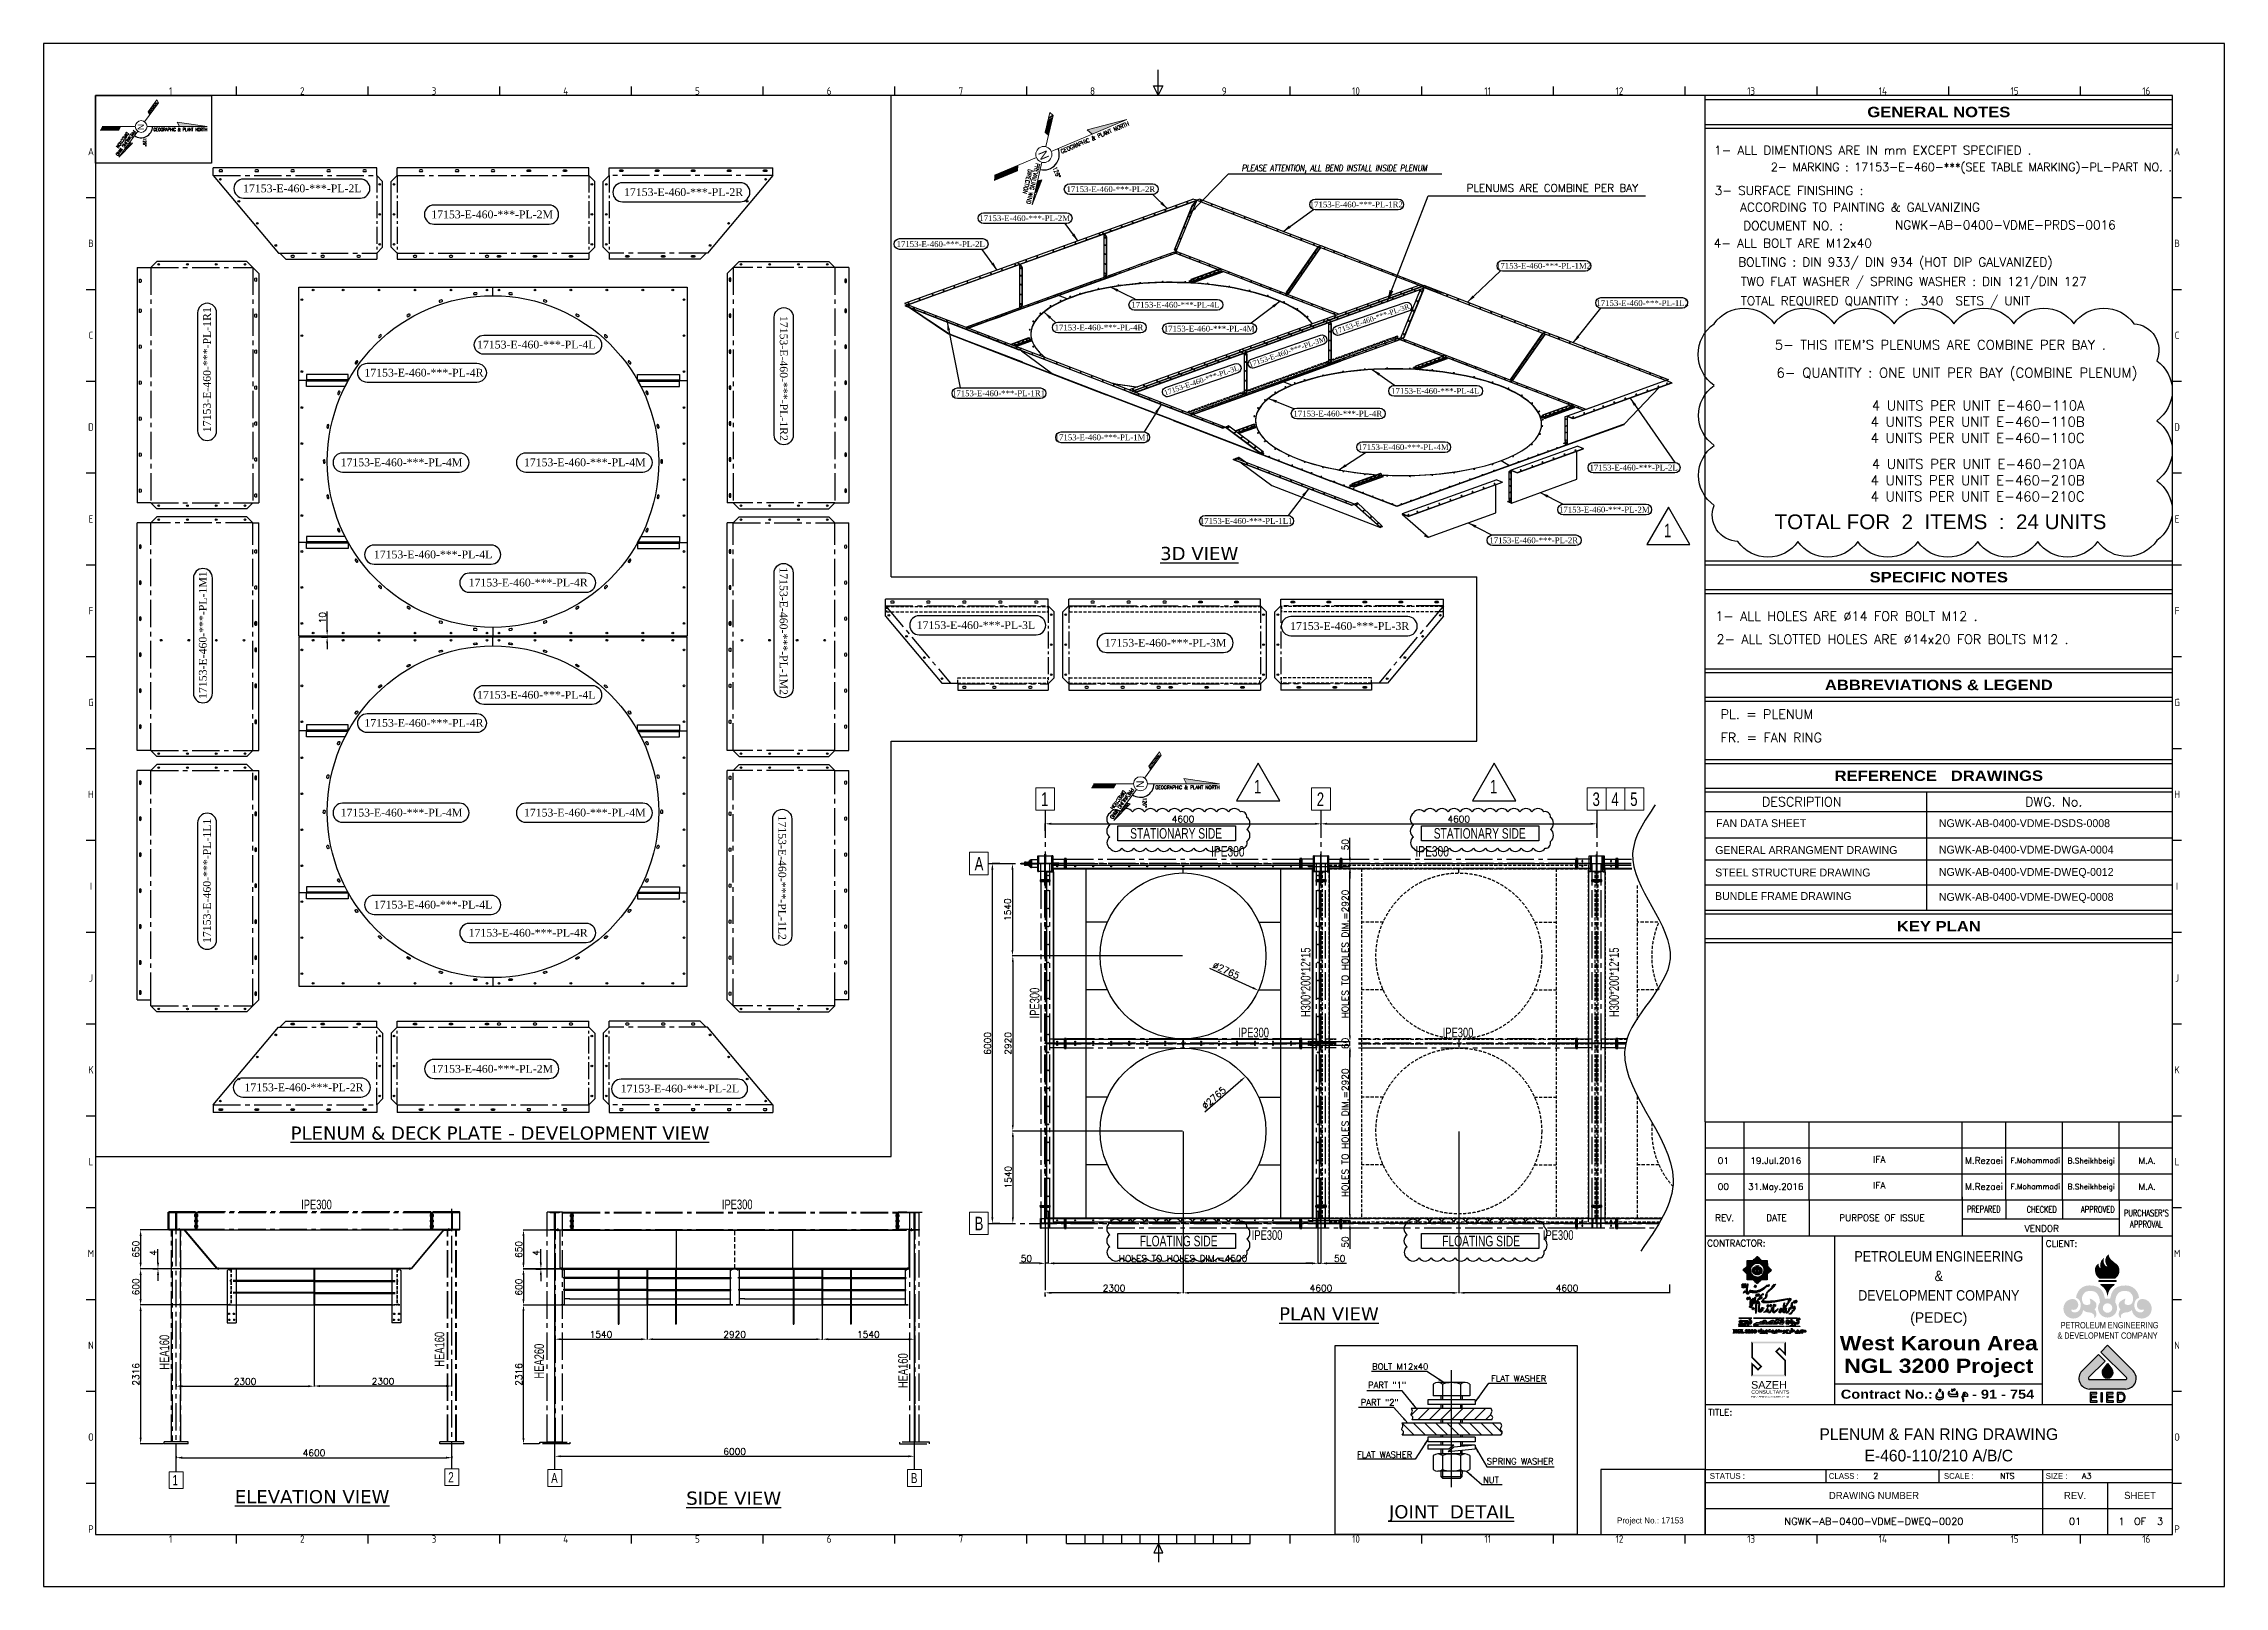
# Model space of a CAD drawing. Header units: inches. Extents: x 212980 to 238967, y -33384 to 2238.
# Drawn here: x 220778 to 238967, y -10625 to 2238 of the extents above; entities that cross this region are included whole.
import ezdxf
from ezdxf.enums import TextEntityAlignment as Align

# ---------------------------------------------------------------- set-up
doc = ezdxf.new("R2010")
doc.units = ezdxf.units.IN
doc.header["$LTSCALE"] = 15
doc.header["$MEASUREMENT"] = 0
for name, pattern in [('AUSGEZOGEN', [0]), ('CENTER', [50.8, 31.75, -6.35, 6.35, -6.35]), ('CENTER2', [28.575, 19.05, -3.175, 3.175, -3.175]), ('DASHED2', [9.525, 6.35, -3.175]), ('HIDDEN', [0.375, 0.25, -0.125]), ('XKITLINE00', [0]), ('XKITLINE02', [4, 2, -2])]:
    doc.linetypes.add(name, pattern=pattern)
doc.layers.get('Defpoints').update_dxf_attribs({"lineweight": 0})
for name, color, linetype in [('1', 1, 'Continuous'), ('2', 3, 'CENTER'), ('2-CENTER', 3, 'CENTER2'), ('3-TEXT', 7, 'Continuous'), ('4-HIDELINE', 42, 'DASHED2'), ('5', 8, 'Continuous'), ('6', 7, 'Continuous'), ('ARM', 1, 'Continuous'), ('Border', 7, 'Continuous'), ('CADRE', 5, 'Continuous'), ('CLOWD', 3, 'Continuous'), ('KADR', 7, 'Continuous'), ('line', 7, 'Continuous'), ('LOGO', 10, 'AUSGEZOGEN'), ('PV-38C9D', 7, 'Continuous'), ('R2V', 7, 'Continuous'), ('TEXT', 1, 'Continuous'), ('TITLE', 4, 'Continuous'), ('xref-1$0$FILL', 1, 'Continuous')]:
    doc.layers.add(name, color=color, linetype=linetype)
for name, color, linetype, lineweight in [('Bolt', 7, 'Continuous', 0), ('Part', 2, 'Continuous', 0), ('PartMark', 3, 'Continuous', 0)]:
    doc.layers.add(name, color=color, linetype=linetype, lineweight=lineweight)
doc.styles.add('ARIAL BLACK', font='')
doc.styles.add('ARIAL_NARROW', font='ARIALN.TTF')
doc.styles.add('CPFRAC', font='cpfrac')
doc.styles.add('ISO Proportional', font='isocp.shx')
doc.styles.add('ROMANS', font='ROMANS.shx')
doc.styles.add('ROMANT', font='tunga.ttf')
doc.styles.add('style10', font='romans.shx', dxfattribs={"height": 25})
doc.styles.add('style3', font='swissl.ttf', dxfattribs={"height": 30})
doc.styles.add('style7', font='times.ttf', dxfattribs={"height": 24})
doc.styles.add('ver', font='verdana.ttf')
doc.styles.add('XBR$0$SAZEH', font='arial.ttf')
doc.styles.get('ARIAL BLACK').set_extended_font_data('Arial Black')
doc.dimstyles.new('1', dxfattribs={"dimtxt": 45, "dimasz": 25, "dimexe": 1.25, "dimexo": 0.6, "dimgap": 5, "dimtad": 1, "dimdec": 0, "dimdsep": 46, "dimtxsty": 'ROMANS', "dimblk": 'OBLIQUE', "dimcen": 2.5, "dimclrd": 8, "dimclre": 8, "dimclrt": 6, "dimadec": 0, "dimazin": 0, "dimtfac": 1, "dimtdec": 0, "dimtmove": 0, "dimatfit": 3, "dimfxl": 1, "dimarcsym": 0})
doc.dimstyles.new('2', dxfattribs={"dimtxt": 25, "dimasz": 20, "dimexe": 1.25, "dimexo": 0.6, "dimgap": 5, "dimtad": 1, "dimdec": 0, "dimdsep": 46, "dimtxsty": 'style10', "dimcen": 2.5, "dimclrd": 8, "dimclre": 8, "dimclrt": 6, "dimadec": 0, "dimazin": 0, "dimtfac": 1, "dimtdec": 0, "dimtmove": 0, "dimatfit": 3, "dimfxl": 1, "dimarcsym": 0})
doc.dimstyles.new('4', dxfattribs={"dimtxt": 55, "dimasz": 50, "dimexe": 3, "dimexo": 5, "dimgap": 12, "dimtad": 1, "dimdec": 0, "dimdsep": 46, "dimtxsty": 'ROMANS', "dimcen": 2.5, "dimclrd": 6, "dimclre": 6, "dimclrt": 2, "dimadec": 0, "dimazin": 0, "dimtfac": 1, "dimtdec": 0, "dimtmove": 0, "dimatfit": 3, "dimfxl": 1, "dimarcsym": 0})
doc.dimstyles.get("Standard").update_dxf_attribs({"dimtxt": 0.18, "dimasz": 0.18, "dimexe": 0.18, "dimexo": 0.0625, "dimgap": 0.09, "dimtad": 0, "dimtih": 1, "dimtoh": 1, "dimdec": 4, "dimzin": 0, "dimdsep": 46, "dimtxsty": 'Standard', "dimcen": 0.09, "dimadec": 0, "dimazin": 0, "dimtfac": 1, "dimtdec": 4, "dimtofl": 0, "dimtmove": 0, "dimatfit": 3, "dimfxl": 1, "dimtolj": 1, "dimtzin": 0, "dimarcsym": 0})

msp = doc.modelspace()

# ---------------------------------------------------------------- texts
at = {"color": 3, "linetype": 'CENTER2', "ltscale": 0.8, "style": 'ARIAL_NARROW', "width": 0.85}
for p in [(222926.39, -7481.04), (226435.54, -7479.86)]:
    msp.add_text('IPE300', height=80, dxfattribs=at).set_placement(p)
for s, p in [('HEA160', (221825.44, -8817.5)), ('HEA160', (224120.63, -8792.66)), ('HEA260', (224950.92, -8891.52)), ('HEA160', (227985.92, -8971.35))]:
    msp.add_text(s, height=80, rotation=90.00021, dxfattribs=at).set_placement(p)
at = {"layer": '3-TEXT', "color": 2, "style": 'style7'}
for s, p in [('17153-E-460-***-PL-2R', (229679.78, 1024.33, -5001.51)), ('17153-E-460-***-PL-1R2', (231727.17, 897.03, -41679.23)), ('17153-E-460-***-PL-2M', (228961.23, 782.6, -41679.23)), ('17153-E-460-***-PL-2L', (228260.94, 566.97, -41679.23)), ('17153-E-460-***-PL-1M2', (233288.78, 385.42, -41679.23)), ('17153-E-460-***-PL-4L', (230218.98, 60.58, -41679.23)), ('17153-E-460-***-PL-1L2', (234115.47, 74.72, -41679.23)), ('17153-E-460-***-PL-4R', (229580.45, -128.65, -41679.23)), ('17153-E-460-***-PL-4M', (230499.93, -138.43, -45013.57)), ('17153-E-460-***-PL-1R1', (228743.05, -677.41, -41679.23)), ('17153-E-460-***-PL-4L', (232385.49, -657.66, -41679.23)), ('17153-E-460-***-PL-4R', (231573.06, -846.88, -41679.23)), ('17153-E-460-***-PL-1M1', (229607.85, -1044.66, -41679.23)), ('17153-E-460-***-PL-4M', (232119.26, -1126.6, -41679.23)), ('17153-E-460-***-PL-2L', (234040.23, -1297.25, -41612.54)), ('17153-E-460-***-PL-2M', (233795.7, -1647.07, -41679.23)), ('17153-E-460-***-PL-1L1', (230808.55, -1741.71, -41679.23)), ('17153-E-460-***-PL-2R', (233207.28, -1903.05, -41679.23))]:
    msp.add_text(s, height=48.4704, dxfattribs=at).set_placement(p, align=Align.MIDDLE_CENTER)
for s, p in [('17153-E-460-***-PL-3R', (231857.49, -57.09, -66686.77)), ('17153-E-460-***-PL-3M', (231151.07, -330.8, -66686.77)), ('17153-E-460-***-PL-3L', (230435.45, -568.75, -66686.77))]:
    msp.add_text(s, height=42.654, rotation=18.995896, dxfattribs=at).set_placement(p, align=Align.MIDDLE_CENTER)
at = {"layer": '3-TEXT', "color": 2, "style": 'ver'}
for s, p in [('%%u3D VIEW', (230090.8, -2067.98, 13429.97)), ('%%uPLENUM & DECK PLATE - DEVELOPMENT VIEW', (222838.37, -6900.37, 13429.97)), ('%%UPLAN VIEW', (231083.43, -8406.8)), ('%%uELEVATION VIEW', (222372.69, -9931.78)), ('%%uSIDE VIEW', (226138.18, -9944.11)), ('%%UJOINT  DETAIL', (231999.26, -10057.66))]:
    msp.add_text(s, height=110, dxfattribs=at).set_placement(p)
at = {"layer": '5', "color": 2, "style": 'style7'}
for s, p in [('17153-E-460-***-PL-2L', (222935.98, 1030.86)), ('17153-E-460-***-PL-2R', (226116.1, 999.88)), ('17153-E-460-***-PL-2M', (224519.19, 814.14)), ('17153-E-460-***-PL-4L', (224887.51, -271.19)), ('17153-E-460-***-PL-4R', (223950.75, -505.48)), ('17153-E-460-***-PL-4M', (223762.75, -1253.24)), ('17153-E-460-***-PL-4M', (225291.83, -1253.24)), ('17153-E-460-***-PL-4L', (224026.67, -2021.07)), ('17153-E-460-***-PL-4R', (224819.59, -2255.35)), ('17153-E-460-***-PL-3L', (228554.43, -2610.07)), ('17153-E-460-***-PL-3M', (230136.07, -2757.53)), ('17153-E-460-***-PL-3R', (231671.85, -2617.56)), ('17153-E-460-***-PL-4L', (224887.51, -3191.19)), ('17153-E-460-***-PL-4R', (223950.75, -3425.48)), ('17153-E-460-***-PL-4M', (223762.75, -4173.24)), ('17153-E-460-***-PL-4M', (225291.83, -4173.24)), ('17153-E-460-***-PL-4L', (224026.67, -4941.07)), ('17153-E-460-***-PL-4R', (224819.59, -5175.35)), ('17153-E-460-***-PL-2M', (224520.64, -6309.44)), ('17153-E-460-***-PL-2R', (222950.19, -6464.17)), ('17153-E-460-***-PL-2L', (226085.83, -6474.29))]:
    msp.add_text(s, height=65.0496, dxfattribs=at).set_placement(p, align=Align.MIDDLE_CENTER)
for s, rotation, p in [('17153-E-460-***-PL-1R1', 90, (222140.45, -480.51)), ('17153-E-460-***-PL-1R2', 270, (226951.57, -553.28)), ('17153-E-460-***-PL-1M1', 90, (222105.96, -2693.28)), ('17153-E-460-***-PL-1M2', 270, (226950.44, -2660.62)), ('17153-E-460-***-PL-1L1', 90, (222140.45, -4742.28)), ('17153-E-460-***-PL-1L2', 270, (226939.09, -4716.37))]:
    msp.add_text(s, height=65.0496, rotation=rotation, dxfattribs=at).set_placement(p, align=Align.MIDDLE_CENTER)
at = {"layer": '6', "color": 6, "insert": (234077.55, 1066.29), "char_height": 64, "width": 5556.0166, "attachment_point": 3, "style": 'style10'}
msp.add_mtext('PLENUMS ARE COMBINE PER BAY', dxfattribs=at)
at = {"layer": 'CADRE', "color": 1, "style": 'ARIAL BLACK'}
for s, height, p in [('GENERAL NOTES', 86.6154, (236585.56, 1667.81)), ('SPECIFIC NOTES', 86.6154, (236585.56, -2210.47)), ('ABBREVIATIONS & LEGEND', 86.6154, (236585.56, -3109.09)), ('REFERENCE   DRAWINGS', 86.6154, (236585.56, -3865.9)), ('KEY PLAN', 86.615, (236585.56, -5121.02))]:
    msp.add_text(s, height=height, dxfattribs=at).set_placement(p, align=Align.MIDDLE_CENTER)
at = {"layer": 'CADRE', "color": 2, "style": 'ROMANS'}
for s, height, p in [('1- ALL DIMENTIONS ARE IN mm EXCEPT SPECIFIED .', 73.8245, (234710.42, 1312.32)), ('3- SURFACE FINISHING :  ', 73.8245, (234715.58, 976.01)), ('  ACCORDING TO PAINTING & GALVANIZING', 73.8245, (234827.21, 837.24)), (' DOCUMENT NO. :', 73.8245, (234903.19, 683.15)), ('4- ALL BOLT ARE M12x40', 73.8245, (234707.4, 537.35)), (' BOLTING : DIN 933/ DIN 934 (HOT DIP GALVANIZED) ', 73.8245, (234861.52, 380.03)), ('TWO FLAT WASHER / SPRING WASHER : DIN 121/DIN 127', 73.8245, (234933.8, 218.06)), ('TOTAL REQUIRED QUANTITY :  340  SETS / UNIT', 73.8245, (234933.74, 56.96)), ('1- ALL HOLES ARE %%c14 FOR BOLT M12 .', 77.9539, (234721.38, -2574.8)), ('2- ALL SLOTTED HOLES ARE %%c14x20 FOR BOLTS M12 .', 77.9539, (234731.7, -2767.64))]:
    msp.add_text(s, height=height, dxfattribs=at).set_placement(p)
msp.add_text('NGWK-AB-0400-VDME-PRDS-0016', height=73.8245, dxfattribs=at).set_placement((237140.29, 725.94), align=Align.MIDDLE)
for s, p in [('PL. = PLENUM', (234765.57, -3353.44)), ('FR. = FAN RING', (234765.57, -3548.33))]:
    msp.add_text(s, height=77.9539, dxfattribs=at).set_placement(p, align=Align.MIDDLE_LEFT)
for s, height, p in [('DESCRIPTION', 77.9539, (235442.26, -4082.44)), ('DWG. No.', 77.954, (237544.24, -4082.44))]:
    msp.add_text(s, height=height, dxfattribs=at).set_placement(p, align=Align.MIDDLE_CENTER)
at = {"layer": 'CADRE', "color": 3, "style": 'ROMANS'}
msp.add_text('1', height=59.55, dxfattribs=at).set_placement((238108.49, -10083.21), align=Align.MIDDLE_CENTER)
at = {"layer": 'CADRE', "color": 2, "attachment_point": 3, "style": 'ROMANS'}
for s, insert, char_height, width in [('2- MARKING : 17153-E-460-***(SEE TABLE MARKING)-PL-PART NO. .{\\H1.333x;          }', (238528.82, 1243.26), 67.8457, 20019.4854), ('6- QUANTITY : ONE UNIT PER BAY (COMBINE PLENUM)', (238241.62, -465.48), 81.2069, 8812.2464), ('4 UNITS PER UNIT E-460-110A \\P4 UNITS PER UNIT E-460-110B\\P4 UNITS PER UNIT E-460-110C ', (237801.78, -738.87), 81.2069, 8812.2464), ('4 UNITS PER UNIT E-460-210A \\P4 UNITS PER UNIT E-460-210B\\P4 UNITS PER UNIT E-460-210C ', (237801.78, -1226.54), 81.2069, 8812.2464)]:
    msp.add_mtext(s, dxfattribs=dict(at, insert=insert, char_height=char_height, width=width))
at = {"layer": 'CADRE', "color": 7, "insert": (237978.05, -233.35), "char_height": 80, "width": 8681.276, "attachment_point": 3, "style": 'ROMANS'}
msp.add_mtext("5- THIS ITEM'S PLENUMS ARE COMBINE PER BAY .", dxfattribs=at)
at = {"layer": 'CLOWD', "style": 'ARIAL_NARROW', "width": 0.85}
for s, height, p in [('1', 112.5, (234293.51, -1877.99)), ('1', 112.5, (230872.92, -4013.57)), ('1', 112.5, (232841.35, -4013.57)), ('1', 112.5, (229097.49, -4118.18)), ('2', 112.5, (231397.49, -4118.18)), ('3', 112.5, (233697.49, -4118.18)), ('4', 112.5, (233854.56, -4118.18)), ('5', 112.5, (234011.63, -4118.18)), ('A', 112.5, (228543.61, -4655.66)), ('B', 112.5, (228543.61, -7655.66)), ('1', 84.38, (221853.19, -9781.52)), ('2', 84.38, (224153.19, -9756.78)), ('A', 84.38, (225011.37, -9763.73)), ('B', 84.38, (228011.37, -9763.73))]:
    msp.add_text(s, height=height, dxfattribs=at).set_placement(p)
at = {"layer": 'KADR', "color": 2, "style": 'ROMANS', "oblique": 9, "width": 0.8}
msp.add_text('PLEASE ATTENTION, ALL BEND INSTALL INSIDE PLENUM', height=52.7472, dxfattribs=at).set_placement((231544.99, 1200.24, 13337.35), align=Align.MIDDLE_CENTER)
at = {"layer": 'PartMark', "color": 6, "style": 'ARIAL_NARROW', "width": 0.85}
for s, height, p in [('STATIONARY SIDE', 87.5, (229840.93, -4390.46)), ('STATIONARY SIDE', 87.5, (232372.81, -4390.46)), ('IPE300', 87.5, (230515.35, -4539.64)), ('IPE300', 87.5, (232220.16, -4539.64)), ('IPE300', 80, (230743, -6046.8)), ('IPE300', 80, (232447.81, -6046.8)), ('FLOATING SIDE', 87.5, (229920.69, -7789.41)), ('IPE300', 80, (230854.89, -7735.6)), ('FLOATING SIDE', 87.5, (232443.82, -7789.41)), ('IPE300', 80, (233283.22, -7735.6))]:
    msp.add_text(s, height=height, dxfattribs=at).set_placement(p)
for s, rotation, p in [('H300*200*12*15', 90.00021, (231344.79, -5878.41)), ('H300*200*12*15', 90.00021, (233916.76, -5878.41)), ('IPE300', 89.99979, (229084.01, -5889.08))]:
    msp.add_text(s, height=80, rotation=rotation, dxfattribs=at).set_placement(p)
at = {"layer": 'PV-38C9D', "color": 2, "style": 'style10'}
for s, p in [('BOLT M12x40', (231858.85, -8817.43)), ('FLAT WASHER ', (232850.97, -8916.84)), ('PART "2" ', (231763.57, -9116.03)), ('PART "1" ', (231825.28, -8971.29)), ('FLAT WASHER ', (231733.38, -9552.5)), ('SPRING WASHER', (232815.69, -9607.39)), ('NUT ', (232783.94, -9763.48))]:
    msp.add_text(s, height=51.401, dxfattribs=at).set_placement(p)
at = {"layer": 'TITLE', "color": 2, "style": 'CPFRAC'}
for s, p in [('FAN DATA SHEET ', (234727.47, -4294.47)), ('NGWK-AB-0400-VDME-DSDS-0008', (236586.33, -4294.43)), ('NGWK-AB-0400-VDME-DWGA-0004', (236586.41, -4514.78)), ('NGWK-AB-0400-VDME-DWEQ-0012', (236586.41, -4700.91)), ('BUNDLE FRAME DRAWING', (234719.56, -4901.94)), ('NGWK-AB-0400-VDME-DWEQ-0008', (236586.41, -4908.94))]:
    msp.add_text(s, height=65.7725, dxfattribs=at).set_placement(p)
for s, p in [('GENERAL ARRANGMENT DRAWING', (234720.72, -4485.78)), ('STEEL STRUCTURE DRAWING', (234720.72, -4672.94))]:
    msp.add_text(s, height=65.7725, dxfattribs=at).set_placement(p, align=Align.MIDDLE_LEFT)
at = {"layer": 'TITLE', "color": 7, "insert": (237983.29, -1687.27), "char_height": 122.9625, "width": 10414.473, "attachment_point": 3, "style": 'style3'}
msp.add_mtext(' TOTAL FOR  2  ITEMS  :  24 UNITS', dxfattribs=at)

# ---------------------------------------------------------------- blocks, each defined once
blk = doc.blocks.new('ZCF')
at = {"color": 3, "linetype": 'CENTER2', "ltscale": 7}
for p, q in [((137457, -43441), (137457, -43397)), ((137490, -43566), (137460, -43566)), ((140240, -43566), (140270, -43566)), ((140240, -43566), (140270, -43566)), ((140272, -43441), (140272, -43397)), ((140272, -43441), (140272, -43397)), ((137490, -43766), (137465, -43766)), ((140240, -43766), (140265, -43766)), ((140240, -43766), (140265, -43766))]:
    blk.add_line(p, q, dxfattribs=at)
for p, q in [((138859, -43419), (137565, -43419)), ((138859, -43559), (137567, -43559)), ((138859, -43573), (137567, -43573)), ((140156, -43419), (138871, -43419)), ((138871, -43559), (140154, -43559)), ((138871, -43573), (140154, -43573)), ((140248, -43559), (140251, -43559)), ((140248, -43573), (140251, -43573)), ((138859, -43759), (137567, -43759)), ((138859, -43773), (137567, -43773)), ((138871, -43759), (140154, -43759)), ((138871, -43773), (140154, -43773)), ((140248, -43759), (140251, -43759)), ((140248, -43773), (140251, -43773))]:
    blk.add_line(p, q)
at = {"color": 3, "linetype": 'CENTER2', "ltscale": 8}
for p, q in [((137457, -44027), (137457, -44001)), ((140272, -44027), (140272, -44001)), ((140272, -44027), (140272, -44001))]:
    blk.add_line(p, q, dxfattribs=at)
at = {"color": 42, "linetype": 'HIDDEN', "ltscale": 7}
blk.add_line((137482, -44013), (137484, -44013), dxfattribs=at)
at = {"layer": '1', "color": 0}
for p, q in [((138859, -43416), (138859, -44016)), ((138865, -43416), (138865, -44016)), ((138871, -43416), (138871, -44016)), ((137482, -44013), (138859, -44013))]:
    blk.add_line(p, q, dxfattribs=at)
at = {"layer": 'line'}
for p, q in [((137432, -43416), (140297, -43416)), ((137432, -43416), (137432, -43419)), ((137432, -43419), (137473, -43419)), ((137473, -43419), (137574, -43419)), ((137567, -43559), (137478, -43559)), ((137567, -43573), (137478, -43573)), ((137479, -43425), (137479, -43556)), ((137479, -43576), (137479, -43756)), ((137482, -43425), (137482, -43556)), ((137482, -43576), (137482, -43756)), ((140154, -43559), (140251, -43559)), ((140154, -43573), (140251, -43573)), ((140257, -43419), (140156, -43419)), ((140247, -43425), (140247, -43556)), ((140247, -43425), (140247, -43556)), ((140247, -43576), (140247, -43756)), ((140247, -43576), (140247, -43756)), ((140297, -43419), (140250, -43419)), ((140251, -43425), (140251, -43556)), ((140251, -43425), (140251, -43556)), ((140251, -43576), (140251, -43756)), ((140251, -43576), (140251, -43756)), ((140297, -43419), (140257, -43419)), ((140297, -43419), (140257, -43419)), ((140297, -43416), (140297, -43419)), ((140297, -43416), (140297, -43419)), ((137432, -44013), (137468, -44013)), ((137432, -44016), (137432, -44013)), ((137432, -44013), (137479, -44013)), ((137432, -44016), (137432, -44013)), ((137468, -44016), (137432, -44016)), ((137432, -44016), (137482, -44016)), ((137457, -44016), (140247, -44016)), ((137567, -43759), (137478, -43759)), ((137567, -43773), (137478, -43773)), ((137479, -43776), (137479, -44013)), ((137576, -43916), (137479, -43916)), ((137482, -43776), (137482, -44013)), ((137568, -43916), (138859, -43916)), ((138871, -43916), (140153, -43916)), ((140247, -44013), (138871, -44013)), ((140153, -43916), (140251, -43916)), ((140154, -43759), (140251, -43759)), ((140154, -43773), (140251, -43773)), ((140247, -43776), (140247, -44013)), ((140247, -43776), (140247, -44013)), ((140247, -43916), (140251, -43916)), ((140247, -44016), (140247, -44013)), ((140247, -44016), (140247, -44013)), ((140297, -44016), (140247, -44016)), ((140297, -44016), (140247, -44016)), ((140251, -43776), (140251, -43922)), ((140251, -43776), (140251, -44013)), ((140297, -44013), (140251, -44013)), ((140297, -44013), (140261, -44013)), ((140261, -44016), (140297, -44016)), ((140261, -44016), (140297, -44016)), ((140297, -44013), (140272, -44013)), ((140297, -44013), (140272, -44013)), ((140297, -44016), (140297, -44013)), ((140297, -44016), (140297, -44013)), ((140297, -44016), (140297, -44013)), ((140297, -44016), (140297, -44013))]:
    blk.add_line(p, q, dxfattribs=at)
for centre, radius, start, end in [((137473, -43425), 9.2, 0, 90), ((137473, -43425), 6, 0, 90), ((137479, -43566), 6, 120, 240), ((137473, -43556), 6, 300, 0), ((137482, -43566), 6, 120, 240), ((137473, -43576), 6, 0, 60), ((137476, -43556), 6, 300, 0), ((137476, -43576), 6, 0, 60), ((140257, -43425), 9.2, 90, 180), ((140257, -43425), 9.2, 90, 180), ((140253, -43556), 6, 180, 240), ((140253, -43556), 6, 180, 240), ((140253, -43576), 6, 120, 180), ((140253, -43576), 6, 120, 180), ((140247, -43566), 6, 300, 60), ((140247, -43566), 6, 300, 60), ((140257, -43425), 6, 90, 180), ((140257, -43425), 6, 90, 180), ((140257, -43556), 6, 180, 240), ((140257, -43556), 6, 180, 240), ((140257, -43576), 6, 120, 180), ((140257, -43576), 6, 120, 180), ((140251, -43566), 6, 300, 60), ((140251, -43566), 6, 300, 60), ((137479, -43766), 6, 120, 240), ((137473, -43756), 6, 300, 0), ((137482, -43766), 6, 120, 240), ((137473, -43776), 6, 0, 60), ((137476, -43756), 6, 300, 0), ((137476, -43776), 6, 0, 60), ((140253, -43756), 6, 180, 240), ((140253, -43756), 6, 180, 240), ((140253, -43776), 6, 120, 180), ((140253, -43776), 6, 120, 180), ((140247, -43766), 6, 300, 60), ((140247, -43766), 6, 300, 60), ((140257, -43756), 6, 180, 240), ((140257, -43756), 6, 180, 240), ((140257, -43776), 6, 120, 180), ((140257, -43776), 6, 120, 180), ((140251, -43766), 6, 300, 60), ((140251, -43766), 6, 300, 60)]:
    blk.add_arc(centre, radius, start, end, dxfattribs=at)
blk = doc.blocks.new('*D4')
at = {"color": 6, "lineweight": -2, "ltscale": 200, "transparency": 16777216}
for p, q in [((225042, -8307), (225042, -8567)), ((225812, -8390), (225812, -8567)), ((225092, -8564), (225762, -8564))]:
    blk.add_line(p, q, dxfattribs=at)
at = {"color": 6, "ltscale": 200, "transparency": 16777216}
for points in [[(225092, -8556), (225092, -8572), (225042, -8564)], [(225762, -8556), (225762, -8572), (225812, -8564)]]:
    blk.add_solid(points, dxfattribs=at)
at = {"layer": 'Defpoints', "color": 0, "ltscale": 200, "transparency": 16777216}
for p in [(225042, -8302), (225812, -8385), (225812, -8564)]:
    blk.add_point(p, dxfattribs=at)
at = {"color": 2, "ltscale": 200, "transparency": 16777216, "insert": (225427, -8524), "char_height": 55, "attachment_point": 5, "style": 'ROMANS'}
blk.add_mtext('1540', dxfattribs=at)
blk = doc.blocks.new('*D5')
at = {"color": 6, "lineweight": -2, "ltscale": 200, "transparency": 16777216}
for p, q in [((225812, -8284), (225812, -8567)), ((227272, -8284), (227272, -8567)), ((225862, -8564), (227222, -8564))]:
    blk.add_line(p, q, dxfattribs=at)
at = {"color": 6, "ltscale": 200, "transparency": 16777216}
for points in [[(225862, -8556), (225862, -8572), (225812, -8564)], [(227222, -8556), (227222, -8572), (227272, -8564)]]:
    blk.add_solid(points, dxfattribs=at)
at = {"layer": 'Defpoints', "color": 0, "ltscale": 200, "transparency": 16777216}
for p in [(225812, -8279), (227272, -8279), (227272, -8564)]:
    blk.add_point(p, dxfattribs=at)
at = {"color": 2, "ltscale": 200, "transparency": 16777216, "insert": (226542, -8524), "char_height": 55, "attachment_point": 5, "style": 'ROMANS'}
blk.add_mtext('2920', dxfattribs=at)
blk = doc.blocks.new('*D6')
at = {"color": 6, "lineweight": -2, "ltscale": 200, "transparency": 16777216}
for p, q in [((228042, -8261), (228042, -8567)), ((227272, -8569), (227272, -8567)), ((227322, -8564), (227992, -8564))]:
    blk.add_line(p, q, dxfattribs=at)
at = {"color": 6, "ltscale": 200, "transparency": 16777216}
for points in [[(227322, -8556), (227322, -8572), (227272, -8564)], [(227992, -8556), (227992, -8572), (228042, -8564)]]:
    blk.add_solid(points, dxfattribs=at)
at = {"layer": 'Defpoints', "color": 0, "ltscale": 200, "transparency": 16777216}
for p in [(228042, -8256), (227272, -8564), (228042, -8564)]:
    blk.add_point(p, dxfattribs=at)
at = {"color": 2, "ltscale": 200, "transparency": 16777216, "insert": (227657, -8524), "char_height": 55, "attachment_point": 5, "style": 'ROMANS'}
blk.add_mtext('1540', dxfattribs=at)
blk = doc.blocks.new('*D7')
at = {"color": 6, "lineweight": -2, "ltscale": 200, "transparency": 16777216}
for p, q in [((225042, -9543), (225042, -9543)), ((225092, -9540), (227992, -9540)), ((228042, -9543), (228042, -9543))]:
    blk.add_line(p, q, dxfattribs=at)
at = {"color": 6, "ltscale": 200, "transparency": 16777216}
for points in [[(225092, -9532), (225092, -9548), (225042, -9540)], [(227992, -9532), (227992, -9548), (228042, -9540)]]:
    blk.add_solid(points, dxfattribs=at)
at = {"layer": 'Defpoints', "color": 0, "ltscale": 200, "transparency": 16777216}
for p in [(225042, -9538), (228042, -9538), (228042, -9540)]:
    blk.add_point(p, dxfattribs=at)
at = {"color": 2, "ltscale": 200, "transparency": 16777216, "insert": (226542, -9501), "char_height": 55, "attachment_point": 5, "style": 'ROMANS'}
blk.add_mtext('6000', dxfattribs=at)
blk = doc.blocks.new('*D8')
at = {"color": 6, "lineweight": -2, "ltscale": 200, "transparency": 16777216}
for p, q in [((225088, -7979), (224778, -7979)), ((224781, -8029), (224781, -8229)), ((225091, -8279), (224778, -8279))]:
    blk.add_line(p, q, dxfattribs=at)
at = {"color": 6, "ltscale": 200, "transparency": 16777216}
for points in [[(224772, -8029), (224789, -8029), (224781, -7979)], [(224772, -8229), (224789, -8229), (224781, -8279)]]:
    blk.add_solid(points, dxfattribs=at)
at = {"layer": 'Defpoints', "color": 0, "ltscale": 200, "transparency": 16777216}
for p in [(225093, -7979), (224781, -8279), (225096, -8279)]:
    blk.add_point(p, dxfattribs=at)
at = {"color": 2, "ltscale": 200, "transparency": 16777216, "insert": (224741, -8129), "char_height": 55, "attachment_point": 5, "rotation": 90, "style": 'ROMANS'}
blk.add_mtext('600', dxfattribs=at)
blk = doc.blocks.new('*D9')
at = {"color": 6, "lineweight": -2, "ltscale": 200, "transparency": 16777216}
for p, q in [((225092, -8279), (224778, -8279)), ((224781, -9387), (224781, -8329)), ((224912, -9437), (224778, -9437))]:
    blk.add_line(p, q, dxfattribs=at)
at = {"color": 6, "ltscale": 200, "transparency": 16777216}
for points in [[(224772, -8329), (224789, -8329), (224781, -8279)], [(224772, -9387), (224789, -9387), (224781, -9437)]]:
    blk.add_solid(points, dxfattribs=at)
at = {"layer": 'Defpoints', "color": 0, "ltscale": 200, "transparency": 16777216}
for p in [(224781, -8279), (225097, -8279), (224917, -9437)]:
    blk.add_point(p, dxfattribs=at)
at = {"color": 2, "ltscale": 200, "transparency": 16777216, "insert": (224741, -8858), "char_height": 55, "attachment_point": 5, "rotation": 90, "style": 'ROMANS'}
blk.add_mtext('2316', dxfattribs=at)
blk = doc.blocks.new('*D10')
at = {"color": 6, "lineweight": -2, "ltscale": 200, "transparency": 16777216}
for p, q in [((223034, -8283), (223034, -8959)), ((221884, -8939), (221884, -8959)), ((221934, -8956), (222984, -8956))]:
    blk.add_line(p, q, dxfattribs=at)
at = {"color": 6, "ltscale": 200, "transparency": 16777216}
for points in [[(221934, -8947), (221934, -8964), (221884, -8956)], [(222984, -8947), (222984, -8964), (223034, -8956)]]:
    blk.add_solid(points, dxfattribs=at)
at = {"layer": 'Defpoints', "color": 0, "ltscale": 200, "transparency": 16777216}
for p in [(223034, -8278), (221884, -8934), (223034, -8956)]:
    blk.add_point(p, dxfattribs=at)
at = {"color": 2, "ltscale": 200, "transparency": 16777216, "insert": (222459, -8916), "char_height": 55, "attachment_point": 5, "style": 'ROMANS'}
blk.add_mtext('2300', dxfattribs=at)
blk = doc.blocks.new('*D11')
at = {"color": 6, "lineweight": -2, "ltscale": 200, "transparency": 16777216}
for p, q in [((223034, -8283), (223034, -8957)), ((223084, -8954), (224134, -8954)), ((224184, -8949), (224184, -8951))]:
    blk.add_line(p, q, dxfattribs=at)
at = {"color": 6, "ltscale": 200, "transparency": 16777216}
for points in [[(223084, -8946), (223084, -8963), (223034, -8954)], [(224134, -8946), (224134, -8963), (224184, -8954)]]:
    blk.add_solid(points, dxfattribs=at)
at = {"layer": 'Defpoints', "color": 0, "ltscale": 200, "transparency": 16777216}
for p in [(223034, -8278), (224184, -8954), (224184, -8954)]:
    blk.add_point(p, dxfattribs=at)
at = {"color": 2, "ltscale": 200, "transparency": 16777216, "insert": (223609, -8915), "char_height": 55, "attachment_point": 5, "style": 'ROMANS'}
blk.add_mtext('2300', dxfattribs=at)
blk = doc.blocks.new('*D12')
at = {"color": 6, "lineweight": -2, "ltscale": 200, "transparency": 16777216}
for p, q in [((221884, -9538), (221884, -9555)), ((221934, -9552), (224134, -9552)), ((224184, -9538), (224184, -9555))]:
    blk.add_line(p, q, dxfattribs=at)
at = {"color": 6, "ltscale": 200, "transparency": 16777216}
for points in [[(221934, -9543), (221934, -9560), (221884, -9552)], [(224134, -9543), (224134, -9560), (224184, -9552)]]:
    blk.add_solid(points, dxfattribs=at)
at = {"layer": 'Defpoints', "color": 0, "ltscale": 200, "transparency": 16777216}
for p in [(221884, -9533), (224184, -9533), (224184, -9552)]:
    blk.add_point(p, dxfattribs=at)
at = {"color": 2, "ltscale": 200, "transparency": 16777216, "insert": (223034, -9512), "char_height": 55, "attachment_point": 5, "style": 'ROMANS'}
blk.add_mtext('4600', dxfattribs=at)
blk = doc.blocks.new('*D13')
at = {"color": 6, "lineweight": -2, "ltscale": 200, "transparency": 16777216}
for p, q in [((221912, -7653), (221584, -7653)), ((221587, -7703), (221587, -7926)), ((222217, -7976), (221584, -7976))]:
    blk.add_line(p, q, dxfattribs=at)
at = {"color": 6, "ltscale": 200, "transparency": 16777216}
for points in [[(221579, -7703), (221596, -7703), (221587, -7653)], [(221579, -7926), (221596, -7926), (221587, -7976)]]:
    blk.add_solid(points, dxfattribs=at)
at = {"layer": 'Defpoints', "color": 0, "ltscale": 200, "transparency": 16777216}
for p in [(221917, -7653), (221587, -7976), (222222, -7976)]:
    blk.add_point(p, dxfattribs=at)
at = {"color": 2, "ltscale": 200, "transparency": 16777216, "insert": (221548, -7814), "char_height": 55, "attachment_point": 5, "rotation": 90, "style": 'ROMANS'}
blk.add_mtext('650', dxfattribs=at)
blk = doc.blocks.new('*D14')
at = {"color": 6, "lineweight": -2, "ltscale": 200, "transparency": 16777216}
for p, q in [((222219, -7978), (221584, -7978)), ((221587, -8028), (221587, -8228)), ((222322, -8278), (221584, -8278))]:
    blk.add_line(p, q, dxfattribs=at)
at = {"color": 6, "ltscale": 200, "transparency": 16777216}
for points in [[(221579, -8028), (221596, -8028), (221587, -7978)], [(221579, -8228), (221596, -8228), (221587, -8278)]]:
    blk.add_solid(points, dxfattribs=at)
at = {"layer": 'Defpoints', "color": 0, "ltscale": 200, "transparency": 16777216}
for p in [(222224, -7978), (221587, -8278), (222327, -8278)]:
    blk.add_point(p, dxfattribs=at)
at = {"color": 2, "ltscale": 200, "transparency": 16777216, "insert": (221548, -8128), "char_height": 55, "attachment_point": 5, "rotation": 90, "style": 'ROMANS'}
blk.add_mtext('600', dxfattribs=at)
blk = doc.blocks.new('*D15')
at = {"color": 6, "lineweight": -2, "ltscale": 200, "transparency": 16777216}
for p, q in [((222319, -8278), (221584, -8278)), ((221587, -8328), (221587, -9386)), ((221779, -9436), (221584, -9436))]:
    blk.add_line(p, q, dxfattribs=at)
at = {"color": 6, "ltscale": 200, "transparency": 16777216}
for points in [[(221579, -8328), (221596, -8328), (221587, -8278)], [(221579, -9386), (221596, -9386), (221587, -9436)]]:
    blk.add_solid(points, dxfattribs=at)
at = {"layer": 'Defpoints', "color": 0, "ltscale": 200, "transparency": 16777216}
for p in [(222324, -8278), (221587, -9436), (221784, -9436)]:
    blk.add_point(p, dxfattribs=at)
at = {"color": 2, "ltscale": 200, "transparency": 16777216, "insert": (221548, -8857), "char_height": 55, "attachment_point": 5, "rotation": 90, "style": 'ROMANS'}
blk.add_mtext('2316', dxfattribs=at)
blk = doc.blocks.new('FV H')
at = {"layer": 'Border'}
for points in [[(257935, -22158), (257769, -23293), (257936, -23205)], [(258069, -25527), (257935, -25457), (257935, -26162), (258069, -26232)]]:
    blk.add_hatch(color=1, dxfattribs=at).paths.add_polyline_path(points)
at = {"layer": 'Border', "color": 1, "linetype": 'Continuous', "lineweight": 0}
for p, q in [((257769, -23293), (257935, -22158)), ((257935, -23205), (257768, -23293)), ((257935, -25457), (258069, -25527)), ((258069, -25527), (258069, -26232))]:
    blk.add_line(p, q, dxfattribs=at)
at = {"layer": 'Border', "color": 3, "linetype": 'Continuous', "lineweight": 0}
for p, q in [((257935, -24447), (257935, -22158)), ((256920, -24067), (257029, -24013)), ((256920, -24067), (257029, -24013)), ((257382, -24402), (256920, -24067)), ((257382, -24402), (256920, -24067)), ((257018, -24018), (257040, -24154)), ((257029, -24013), (257754, -24539)), ((257029, -24013), (257491, -24348)), ((257045, -24024), (257069, -24175)), ((257075, -24046), (257099, -24197)), ((257105, -24067), (257129, -24218)), ((257135, -24089), (257158, -24240)), ((257164, -24111), (257188, -24262)), ((257194, -24132), (257218, -24283)), ((257224, -24154), (257248, -24305)), ((257254, -24175), (257277, -24326)), ((257283, -24197), (257307, -24348)), ((257313, -24219), (257337, -24370)), ((257343, -24240), (257367, -24391)), ((257372, -24262), (257394, -24396)), ((257402, -24283), (257418, -24384)), ((257432, -24305), (257443, -24372)), ((257491, -24348), (257382, -24402)), ((257491, -24348), (257382, -24402)), ((257462, -24326), (257467, -24360)), ((257491, -24348), (257491, -24348)), ((257935, -26162), (257935, -24895)), ((258116, -24802), (259100, -25517)), ((257935, -25457), (258069, -25527)), ((258069, -25527), (258069, -26232)), ((258569, -24997), (258545, -25113)), ((258546, -25114), (259100, -25517)), ((258550, -25095), (258554, -25120)), ((258564, -25020), (258583, -25142)), ((258569, -24997), (259100, -25517)), ((259100, -25517), (258569, -24997)), ((258590, -25018), (258613, -25163)), ((258621, -25048), (258643, -25185)), ((258652, -25079), (258672, -25206)), ((258683, -25109), (258702, -25228)), ((258715, -25140), (258732, -25249)), ((258746, -25170), (258762, -25271)), ((258777, -25201), (258791, -25293)), ((258808, -25231), (258821, -25314)), ((258870, -25292), (258881, -25357)), ((258901, -25322), (258910, -25379)), ((258932, -25353), (258940, -25401)), ((258964, -25383), (258970, -25422)), ((258995, -25414), (258999, -25444))]:
    blk.add_line(p, q, dxfattribs=at)
blk.add_ellipse((257935, -24670), major_axis=(-158, -158), ratio=1, start_param=3.926991, end_param=10.210176, dxfattribs=at)
at = {"layer": 'xref-1$0$FILL', "color": 2, "ltscale": 10}
blk.add_arc((257935, -24670), 431, 323.99251, 90, dxfattribs=at)
at = {"layer": 'Border', "color": 2, "style": 'ROMANS', "width": 0.8}
for s, height, rotation, p in [('GEOGRAPHIC & PLANT NORTH', 115.62, 90, (258049, -23176)), ('PREVAILING WIND', 115.62, 324, (258567, -25259)), ('DIRECTION', 115.6, 324, (258455, -25381))]:
    blk.add_text(s, height=height, rotation=rotation, dxfattribs=at).set_placement(p, align=Align.MIDDLE)
at = {"layer": 'Border', "color": 3, "linetype": 'Continuous', "lineweight": 0, "style": 'ROMANT'}
blk.add_text('N', height=246, rotation=180.03323, dxfattribs=at).set_placement((258070, -24561))
at = {"layer": 'Border', "color": 2, "style": 'ROMANS', "width": 0.8}
blk.add_text('126%%D', height=115.6, dxfattribs=at).set_placement((258533, -24533), align=Align.MIDDLE)
blk = doc.blocks.new('*D47')
at = {"color": 6, "lineweight": -2, "ltscale": 200, "transparency": 16777216}
for p, q in [((229132, -4325), (229132, -4264)), ((229182, -4267), (231382, -4267)), ((231432, -4272), (231432, -4270))]:
    blk.add_line(p, q, dxfattribs=at)
at = {"color": 6, "ltscale": 200, "transparency": 16777216}
for points in [[(229182, -4258), (229182, -4275), (229132, -4267)], [(231382, -4258), (231382, -4275), (231432, -4267)]]:
    blk.add_solid(points, dxfattribs=at)
at = {"layer": 'Defpoints', "color": 0, "ltscale": 200, "transparency": 16777216}
for p in [(229132, -4330), (231432, -4267), (231432, -4267)]:
    blk.add_point(p, dxfattribs=at)
at = {"color": 2, "ltscale": 200, "transparency": 16777216, "insert": (230282, -4227), "char_height": 55, "attachment_point": 5, "style": 'ROMANS'}
blk.add_mtext('4600', dxfattribs=at)
blk = doc.blocks.new('*D48')
at = {"color": 6, "lineweight": -2, "ltscale": 200, "transparency": 16777216}
for p, q in [((231432, -4272), (231432, -4270)), ((231482, -4267), (233682, -4267)), ((233732, -4300), (233732, -4264))]:
    blk.add_line(p, q, dxfattribs=at)
at = {"color": 6, "ltscale": 200, "transparency": 16777216}
for points in [[(231482, -4258), (231482, -4275), (231432, -4267)], [(233682, -4258), (233682, -4275), (233732, -4267)]]:
    blk.add_solid(points, dxfattribs=at)
at = {"layer": 'Defpoints', "color": 0, "ltscale": 200, "transparency": 16777216}
for p in [(231432, -4267), (233732, -4267), (233732, -4305)]:
    blk.add_point(p, dxfattribs=at)
at = {"color": 2, "ltscale": 200, "transparency": 16777216, "insert": (232582, -4227), "char_height": 55, "attachment_point": 5, "style": 'ROMANS'}
blk.add_mtext('4600', dxfattribs=at)
blk = doc.blocks.new('*D49')
at = {"color": 6, "lineweight": -2, "ltscale": 200, "transparency": 16777216}
for p, q in [((232582, -6833), (232582, -8180)), ((234339, -8177), (232632, -8177)), ((234339, -8109), (234339, -8180))]:
    blk.add_line(p, q, dxfattribs=at)
at = {"color": 6, "ltscale": 200, "transparency": 16777216}
blk.add_solid([(232632, -8169), (232632, -8186), (232582, -8177)], dxfattribs=at)
at = {"layer": 'Defpoints', "color": 0, "ltscale": 200, "transparency": 16777216}
for p in [(232582, -6828), (232582, -8177), (234339, -8104)]:
    blk.add_point(p, dxfattribs=at)
at = {"color": 2, "ltscale": 200, "transparency": 16777216, "insert": (233485, -8138), "char_height": 55, "attachment_point": 5, "style": 'ROMANS'}
blk.add_mtext('4600', dxfattribs=at)
blk = doc.blocks.new('_None')
blk = doc.blocks.new('*D50')
at = {"color": 6, "lineweight": -2, "ltscale": 200, "transparency": 16777216}
for p, q in [((230282, -6833), (230282, -8180)), ((232582, -6833), (232582, -8180)), ((232532, -8177), (230332, -8177))]:
    blk.add_line(p, q, dxfattribs=at)
at = {"color": 6, "ltscale": 200, "transparency": 16777216}
for points in [[(230332, -8169), (230332, -8186), (230282, -8177)], [(232532, -8169), (232532, -8186), (232582, -8177)]]:
    blk.add_solid(points, dxfattribs=at)
at = {"layer": 'Defpoints', "color": 0, "ltscale": 200, "transparency": 16777216}
for p in [(230282, -6828), (232582, -6828), (230282, -8177)]:
    blk.add_point(p, dxfattribs=at)
at = {"color": 2, "ltscale": 200, "transparency": 16777216, "insert": (231432, -8138), "char_height": 55, "attachment_point": 5, "style": 'ROMANS'}
blk.add_mtext('4600', dxfattribs=at)
blk = doc.blocks.new('*D51')
at = {"color": 6, "lineweight": -2, "ltscale": 200, "transparency": 16777216}
for p, q in [((230282, -6833), (230282, -8180)), ((229132, -8209), (229132, -8174)), ((230232, -8177), (229182, -8177))]:
    blk.add_line(p, q, dxfattribs=at)
at = {"color": 6, "ltscale": 200, "transparency": 16777216}
for points in [[(229182, -8169), (229182, -8186), (229132, -8177)], [(230232, -8169), (230232, -8186), (230282, -8177)]]:
    blk.add_solid(points, dxfattribs=at)
at = {"layer": 'Defpoints', "color": 0, "ltscale": 200, "transparency": 16777216}
for p in [(230282, -6828), (229132, -8177), (229132, -8214)]:
    blk.add_point(p, dxfattribs=at)
at = {"color": 2, "ltscale": 200, "transparency": 16777216, "insert": (229707, -8138), "char_height": 55, "attachment_point": 5, "style": 'ROMANS'}
blk.add_mtext('2300', dxfattribs=at)
blk = doc.blocks.new('*D52')
at = {"color": 6, "lineweight": -2, "ltscale": 200, "transparency": 16777216}
for p, q in [((228734, -4598), (228862, -4598)), ((228859, -4648), (228859, -5318)), ((230277, -5368), (228856, -5368))]:
    blk.add_line(p, q, dxfattribs=at)
at = {"color": 6, "ltscale": 200, "transparency": 16777216}
for points in [[(228851, -4648), (228867, -4648), (228859, -4598)], [(228851, -5318), (228867, -5318), (228859, -5368)]]:
    blk.add_solid(points, dxfattribs=at)
at = {"layer": 'Defpoints', "color": 0, "ltscale": 200, "transparency": 16777216}
for p in [(228729, -4598), (228859, -5368), (230282, -5368)]:
    blk.add_point(p, dxfattribs=at)
at = {"color": 2, "ltscale": 200, "transparency": 16777216, "insert": (228819, -4983), "char_height": 55, "attachment_point": 5, "rotation": 90, "style": 'ROMANS'}
blk.add_mtext('1540', dxfattribs=at)
blk = doc.blocks.new('*D53')
at = {"color": 6, "lineweight": -2, "ltscale": 200, "transparency": 16777216}
for p, q in [((230277, -5368), (228859, -5368)), ((228862, -5418), (228862, -6778)), ((230277, -6828), (228859, -6828))]:
    blk.add_line(p, q, dxfattribs=at)
at = {"color": 6, "ltscale": 200, "transparency": 16777216}
for points in [[(228854, -5418), (228870, -5418), (228862, -5368)], [(228854, -6778), (228870, -6778), (228862, -6828)]]:
    blk.add_solid(points, dxfattribs=at)
at = {"layer": 'Defpoints', "color": 0, "ltscale": 200, "transparency": 16777216}
for p in [(230282, -5368), (228862, -6828), (230282, -6828)]:
    blk.add_point(p, dxfattribs=at)
at = {"color": 2, "ltscale": 200, "transparency": 16777216, "insert": (228822, -6098), "char_height": 55, "attachment_point": 5, "rotation": 90, "style": 'ROMANS'}
blk.add_mtext('2920', dxfattribs=at)
blk = doc.blocks.new('*D54')
at = {"color": 6, "lineweight": -2, "ltscale": 200, "transparency": 16777216}
for p, q in [((230277, -6828), (228859, -6828)), ((228862, -6878), (228862, -7548)), ((228857, -7598), (228859, -7598))]:
    blk.add_line(p, q, dxfattribs=at)
at = {"color": 6, "ltscale": 200, "transparency": 16777216}
for points in [[(228854, -6878), (228871, -6878), (228862, -6828)], [(228854, -7548), (228871, -7548), (228862, -7598)]]:
    blk.add_solid(points, dxfattribs=at)
at = {"layer": 'Defpoints', "color": 0, "ltscale": 200, "transparency": 16777216}
for p in [(230282, -6828), (228862, -7598), (228862, -7598)]:
    blk.add_point(p, dxfattribs=at)
at = {"color": 2, "ltscale": 200, "transparency": 16777216, "insert": (228823, -7213), "char_height": 55, "attachment_point": 5, "rotation": 90, "style": 'ROMANS'}
blk.add_mtext('1540', dxfattribs=at)
blk = doc.blocks.new('EIED LOGO - A3 P')
at = {"layer": 'ARM', "linetype": 'ByBlock'}
h = blk.add_hatch(color=1, dxfattribs=at)
edge = h.paths.add_edge_path()
edge.add_arc((-8.3, -15.2), 0.503, 135, 270)
edge.add_line((-8.3, -15.7), (8.3, -15.7))
edge.add_arc((8.3, -15.2), 0.503, 270, 405)
edge.add_line((8.7, -14.8), (-3.1, -3.1))
edge.add_line((-3.1, -3.1), (0, 0))
edge.add_line((0, 0), (11.7, -11.7))
edge.add_arc((8.3, -15.2), 4.84, -90, 45, ccw=False)
edge.add_line((8.3, -20), (-8.3, -20))
edge.add_arc((-8.3, -15.2), 4.84, 135, 270, ccw=False)
edge.add_line((-11.7, -11.7), (-4.2, -4.2))
edge.add_line((-4.2, -4.2), (-1.1, -7.3))
edge.add_line((-1.1, -7.3), (-8.7, -14.8))
h = blk.add_hatch(color=1, dxfattribs=at)
edge = h.paths.add_edge_path()
edge.add_line((0, -8.4), (-2, -10.9))
edge.add_arc((0, -12.5), 2.53, 141.564, 398.436)
edge.add_line((2, -10.9), (0, -8.4))
h = blk.add_hatch(color=1, dxfattribs=at)
h.paths.add_polyline_path([(6.2, -21.7), (5.9, -21.7), (4.4, -21.7), (4.4, -26), (6, -26), (6.2, -26), (6.4, -26), (6.7, -25.9), (6.7, -25.9), (7, -25.8), (7.2, -25.7), (7.2, -25.7), (7.4, -25.5), (7.6, -25.3), (7.7, -25.2), (7.8, -24.9), (7.9, -24.7), (7.9, -24.6), (8, -24.3), (8, -24.1), (8, -23.8), (8, -23.8), (8, -23.5), (8, -23.3), (7.9, -23), (7.8, -22.8), (7.8, -22.6), (7.7, -22.4), (7.5, -22.2), (7.3, -22), (7.2, -21.9), (6.9, -21.8), (6.7, -21.7), (6.5, -21.7)])
h.paths.add_polyline_path([(5, -22.2), (5.9, -22.2), (6.2, -22.2), (6.5, -22.2), (6.6, -22.3), (6.8, -22.4), (7, -22.5), (7.2, -22.8), (7.2, -22.8), (7.3, -23), (7.4, -23.2), (7.4, -23.5), (7.4, -23.8), (7.4, -23.9), (7.4, -24.2), (7.4, -24.4), (7.3, -24.6), (7.2, -24.8), (7.1, -25), (7, -25.2), (6.8, -25.3), (6.6, -25.4), (6.5, -25.4), (6.2, -25.5), (5.9, -25.5), (5, -25.5)], flags=16)
h.paths.add_polyline_path([(2.6, -22.2), (2.6, -21.7), (-0.5, -21.7), (-0.5, -26), (2.7, -26), (2.7, -25.5), (0.1, -25.5), (0.1, -24), (2.5, -24), (2.5, -23.5), (0.1, -23.5), (0.1, -22.2)])
h.paths.add_polyline_path([(-2.4, -26), (-3, -26), (-3, -21.7), (-2.4, -21.7)])
h.paths.add_polyline_path([(-4.9, -22.2), (-4.9, -21.7), (-8, -21.7), (-8, -26), (-4.8, -26), (-4.8, -25.5), (-7.4, -25.5), (-7.4, -24), (-5, -24), (-5, -23.5), (-7.4, -23.5), (-7.4, -22.2)])
at = {"layer": 'ARM', "color": 1, "linetype": 'ByBlock'}
for p, q in [((0, 0), (11.7, -11.7)), ((-11.7, -11.7), (-4.2, -4.2)), ((-8.7, -14.8), (-1.1, -7.3)), ((-4.2, -4.2), (-1.1, -7.3)), ((-3.1, -3.1), (0, 0)), ((-3.1, -3.1), (8.7, -14.8)), ((0, -8.4), (-2, -10.9)), ((0, -8.4), (2, -10.9)), ((-8.3, -15.7), (8.3, -15.7)), ((-8.3, -20), (8.3, -20)), ((-4.9, -21.7), (-8, -21.7)), ((-8, -21.7), (-8, -26)), ((-8, -26), (-4.8, -26)), ((-7.4, -23.5), (-7.4, -22.2)), ((-7.4, -22.2), (-4.9, -22.2)), ((-5, -23.5), (-7.4, -23.5)), ((-7.4, -25.5), (-7.4, -24)), ((-7.4, -24), (-5, -24)), ((-4.8, -25.5), (-7.4, -25.5)), ((-5, -24), (-5, -23.5)), ((-4.9, -22.2), (-4.9, -21.7)), ((-4.8, -26), (-4.8, -25.5)), ((-3, -26), (-3, -21.7)), ((-3, -21.7), (-2.4, -21.7)), ((-2.4, -26), (-3, -26)), ((-3, -26), (-3, -26)), ((-2.4, -21.7), (-2.4, -26)), ((2.6, -21.7), (-0.5, -21.7)), ((-0.5, -21.7), (-0.5, -26)), ((-0.5, -26), (2.7, -26)), ((0.1, -23.5), (0.1, -22.2)), ((0.1, -22.2), (2.6, -22.2)), ((2.5, -23.5), (0.1, -23.5)), ((0.1, -25.5), (0.1, -24)), ((0.1, -24), (2.5, -24)), ((2.7, -25.5), (0.1, -25.5)), ((2.5, -24), (2.5, -23.5)), ((2.6, -22.2), (2.6, -21.7)), ((2.7, -26), (2.7, -25.5)), ((5.9, -21.7), (4.4, -21.7)), ((4.4, -21.7), (4.4, -26)), ((4.4, -26), (6, -26)), ((5, -25.5), (5, -22.2)), ((5, -22.2), (5.9, -22.2)), ((5.9, -25.5), (5, -25.5)), ((6.2, -21.7), (5.9, -21.7)), ((5.9, -22.2), (6.2, -22.2)), ((6.2, -25.5), (5.9, -25.5)), ((6, -26), (6.2, -26)), ((6.5, -21.7), (6.2, -21.7)), ((6.2, -22.2), (6.5, -22.2)), ((6.5, -25.4), (6.2, -25.5)), ((6.2, -26), (6.4, -26)), ((6.4, -26), (6.7, -25.9)), ((6.7, -21.7), (6.5, -21.7)), ((6.5, -22.2), (6.6, -22.3)), ((6.6, -25.4), (6.5, -25.4)), ((6.6, -22.3), (6.8, -22.4)), ((6.8, -25.3), (6.6, -25.4)), ((6.9, -21.8), (6.7, -21.7)), ((6.7, -25.9), (7, -25.8)), ((6.7, -25.9), (6.7, -25.9)), ((6.8, -22.4), (7, -22.5)), ((7, -25.2), (6.8, -25.3)), ((7.2, -21.9), (6.9, -21.8)), ((7, -22.5), (7.2, -22.8)), ((7.1, -25), (7, -25.2)), ((7, -25.8), (7.2, -25.7)), ((7.2, -24.8), (7.1, -25)), ((7.3, -22), (7.2, -21.9)), ((7.2, -22.8), (7.2, -22.8)), ((7.2, -22.8), (7.3, -23)), ((7.3, -24.6), (7.2, -24.8)), ((7.2, -25.7), (7.4, -25.5)), ((7.2, -25.7), (7.2, -25.7)), ((7.5, -22.2), (7.3, -22)), ((7.3, -23), (7.4, -23.2)), ((7.4, -24.4), (7.3, -24.6)), ((7.4, -23.2), (7.4, -23.5)), ((7.4, -23.5), (7.4, -23.8)), ((7.4, -23.8), (7.4, -23.9)), ((7.4, -23.9), (7.4, -24.2)), ((7.4, -24.2), (7.4, -24.4)), ((7.4, -25.5), (7.6, -25.3)), ((7.7, -22.4), (7.5, -22.2)), ((7.6, -25.3), (7.7, -25.2)), ((7.8, -22.6), (7.7, -22.4)), ((7.7, -25.2), (7.8, -24.9)), ((7.8, -22.8), (7.8, -22.6)), ((7.9, -23), (7.8, -22.8)), ((7.8, -24.9), (7.9, -24.7)), ((8, -23.3), (7.9, -23)), ((7.9, -24.6), (8, -24.3)), ((7.9, -24.7), (7.9, -24.6)), ((8, -23.5), (8, -23.3)), ((8, -23.8), (8, -23.5)), ((8, -24.1), (8, -23.8)), ((8, -23.8), (8, -23.8)), ((8, -24.3), (8, -24.1))]:
    blk.add_line(p, q, dxfattribs=at)
for centre, radius, start, end in [((-8.3, -15.2), 4.84, 135, 270), ((-8.3, -15.2), 0.503, 135, 270), ((0, -12.5), 2.53, 141.564, 38.436), ((8.3, -15.2), 4.84, 270, 45), ((8.3, -15.2), 0.503, 270, 45)]:
    blk.add_arc(centre, radius, start, end, dxfattribs=at)
blk = doc.blocks.new('PEDECA3')
at = {"layer": 'ARM'}
blk.add_hatch(color=10, dxfattribs=at).paths.add_polyline_path([(13.97, -8.24), (10.94, -8.24), (10.63, -8), (10.37, -7.68), (10.26, -7.48), (10.18, -7.24), (10.09, -6.76), (10.08, -6.37), (10.15, -6.06), (10.27, -5.82), (10.59, -5.5), (10.79, -5.36), (10.78, -5.54), (10.83, -5.86), (10.91, -6.01), (11.03, -6.13), (11.18, -6.27), (11.11, -5.99), (11.08, -5.69), (11.11, -5.36), (11.28, -4.84), (11.49, -4.55), (11.73, -4.34), (11.87, -4.25), (11.77, -4.52), (11.73, -4.78), (11.75, -5.05), (11.87, -5.43), (12.05, -5.7), (12.2, -5.82), (12.35, -5.89), (12.5, -5.93), (12.33, -5.66), (12.2, -5.4), (12.11, -5.09), (12.08, -4.8), (12.09, -4.56), (12.23, -4.11), (12.36, -3.89), (12.53, -3.72), (12.73, -3.55), (12.76, -3.86), (12.87, -4.15), (13.09, -4.48), (13.62, -4.98), (14.17, -5.41), (14.44, -5.66), (14.63, -5.93), (14.73, -6.22), (14.8, -6.55), (14.8, -6.9), (14.72, -7.25), (14.59, -7.57), (14.44, -7.82), (14.13, -8.13)])
h = blk.add_hatch(color=256, dxfattribs=at)
h.paths.add_polyline_path([(12.5, -15.75), (12.14, -15.71), (11.79, -15.6), (11.48, -15.43), (11.21, -15.21), (10.98, -14.94), (10.82, -14.62), (10.71, -14.28), (10.67, -13.92), (10.7, -13.61), (10.77, -13.33), (10.88, -13.06), (11.04, -12.82), (10.97, -12.26), (10.86, -11.79), (10.67, -11.4), (10.39, -11.02), (10.18, -10.86), (9.95, -10.74), (9.43, -10.62), (8.91, -10.64), (8.48, -10.72), (8.29, -10.81), (8.11, -10.94), (7.8, -11.34), (7.67, -11.58), (7.6, -11.86), (7.57, -12.17), (7.6, -12.48), (7.7, -12.77), (7.81, -13), (7.97, -13.16), (8.14, -13.27), (8.53, -13.34), (8.94, -13.26), (9.1, -13.17), (9.18, -13.02), (9.22, -12.85), (9.2, -12.66), (9.11, -12.32), (9.05, -12.14), (9.14, -12.13), (9.34, -12.2), (9.6, -12.33), (9.86, -12.51), (10.21, -12.84), (10.32, -13.05), (10.36, -13.35), (10.32, -13.68), (10.19, -13.94), (10.01, -14.17), (10.16, -14.37), (10.28, -14.63), (10.36, -15.01), (10.33, -15.37), (10.19, -15.63), (10.04, -15.79), (9.94, -15.85), (9.92, -15.82), (9.93, -15.71), (9.94, -15.4), (9.9, -15.26), (9.8, -15.13), (9.49, -14.89), (9.26, -14.8), (9, -14.77), (8.7, -14.74), (8.35, -14.65), (8.07, -14.5), (7.91, -14.37), (7.81, -14.26), (7.73, -14.58), (7.65, -14.85), (7.55, -15.06), (7.37, -15.29), (7.04, -15.58), (6.83, -15.72), (6.56, -15.83), (6.25, -15.91), (5.88, -15.94), (5.51, -15.9), (5.15, -15.79), (4.84, -15.61), (4.56, -15.39), (4.33, -15.11), (4.15, -14.79), (4.04, -14.44), (4.01, -14.06), (4.04, -13.68), (4.14, -13.33), (4.3, -13.01), (4.51, -12.73), (4.77, -12.51), (5.08, -12.33), (5.42, -12.22), (5.8, -12.18), (6.14, -12.23), (6.39, -12.36), (6.59, -12.54), (6.71, -12.74), (6.84, -13.12), (6.86, -13.3), (6.85, -13.41), (6.79, -13.68), (6.62, -13.98), (6.48, -14.1), (6.29, -14.2), (5.92, -14.27), (5.68, -14.25), (5.54, -14.22), (5.5, -14.24), (5.53, -14.36), (5.6, -14.54), (5.79, -14.69), (6.09, -14.76), (6.5, -14.71), (6.71, -14.63), (6.91, -14.51), (7.08, -14.33), (7.22, -14.08), (7.3, -13.76), (7.34, -13.35), (7.3, -12.95), (7.19, -12.62), (7.05, -12.38), (6.89, -12.2), (6.58, -12), (6.44, -11.94), (6.5, -11.57), (6.63, -11.19), (6.84, -10.75), (7.16, -10.32), (7.63, -9.94), (7.92, -9.79), (8.25, -9.67), (8.64, -9.59), (9.08, -9.57), (9.9, -9.64), (10.53, -9.82), (11.01, -10.11), (11.36, -10.47), (11.62, -10.87), (11.79, -11.3), (12.01, -12.15), (12.5, -12.08), (12.99, -12.15), (13.21, -11.3), (13.39, -10.87), (13.64, -10.47), (13.99, -10.11), (14.47, -9.82), (15.11, -9.64), (15.94, -9.57), (16.37, -9.59), (16.75, -9.67), (17.09, -9.79), (17.38, -9.94), (17.84, -10.32), (18.18, -10.75), (18.39, -11.19), (18.5, -11.57), (18.57, -11.94), (18.43, -12), (18.12, -12.2), (17.95, -12.38), (17.81, -12.62), (17.71, -12.95), (17.67, -13.35), (17.7, -13.76), (17.8, -14.08), (17.93, -14.33), (18.1, -14.51), (18.29, -14.63), (18.5, -14.71), (18.91, -14.76), (19.22, -14.69), (19.4, -14.54), (19.49, -14.36), (19.51, -14.24), (19.46, -14.22), (19.32, -14.25), (19.08, -14.27), (18.72, -14.2), (18.53, -14.1), (18.39, -13.98), (18.22, -13.68), (18.16, -13.41), (18.15, -13.3), (18.17, -13.12), (18.29, -12.74), (18.42, -12.54), (18.61, -12.36), (18.87, -12.23), (19.21, -12.18), (19.59, -12.22), (19.93, -12.33), (20.23, -12.51), (20.49, -12.73), (20.7, -13.01), (20.87, -13.33), (20.97, -13.68), (21, -14.06), (20.96, -14.44), (20.85, -14.79), (20.68, -15.11), (20.45, -15.39), (20.17, -15.61), (19.85, -15.79), (19.5, -15.9), (19.12, -15.94), (18.76, -15.91), (18.45, -15.83), (18.18, -15.72), (17.96, -15.58), (17.64, -15.29), (17.46, -15.06), (17.35, -14.85), (17.27, -14.58), (17.19, -14.26), (17.1, -14.37), (16.94, -14.5), (16.65, -14.65), (16.32, -14.74), (16.01, -14.77), (15.74, -14.8), (15.52, -14.89), (15.2, -15.13), (15.11, -15.26), (15.07, -15.4), (15.08, -15.71), (15.08, -15.82), (15.06, -15.85), (14.97, -15.79), (14.81, -15.63), (14.68, -15.37), (14.64, -15.01), (14.73, -14.63), (14.84, -14.37), (15.01, -14.17), (14.81, -13.94), (14.69, -13.68), (14.64, -13.35), (14.7, -13.05), (14.8, -12.84), (15.15, -12.51), (15.4, -12.33), (15.66, -12.2), (15.87, -12.13), (15.95, -12.14), (15.9, -12.32), (15.8, -12.66), (15.8, -12.85), (15.82, -13.02), (15.9, -13.17), (16.07, -13.26), (16.48, -13.34), (16.87, -13.27), (17.04, -13.16), (17.19, -13), (17.32, -12.77), (17.4, -12.48), (17.43, -12.17), (17.41, -11.86), (17.33, -11.58), (17.21, -11.34), (16.89, -10.94), (16.71, -10.81), (16.53, -10.72), (16.1, -10.64), (15.57, -10.62), (15.05, -10.74), (14.82, -10.86), (14.62, -11.02), (14.33, -11.4), (14.15, -11.79), (14.04, -12.26), (13.97, -12.82), (14.12, -13.06), (14.24, -13.33), (14.31, -13.61), (14.33, -13.92), (14.3, -14.28), (14.19, -14.62), (14.02, -14.94), (13.8, -15.21), (13.52, -15.43), (13.21, -15.6), (12.87, -15.71)])
h.paths.add_polyline_path([(12.5, -14.83), (12.86, -14.76), (13.15, -14.56), (13.35, -14.27), (13.42, -13.92), (13.35, -13.56), (13.15, -13.27), (12.86, -13.07), (12.5, -13), (12.15, -13.07), (11.86, -13.27), (11.66, -13.56), (11.59, -13.92), (11.66, -14.27), (11.86, -14.56), (12.15, -14.76)], flags=16)
h = blk.add_hatch(color=256, dxfattribs=at)
h.paths.add_polyline_path([(12.5, -8.93), (10.91, -8.93), (10.77, -8.87), (10.72, -8.73), (10.72, -8.72), (10.77, -8.58), (10.91, -8.52), (12.5, -8.52), (14.09, -8.52), (14.23, -8.58), (14.29, -8.72), (14.29, -8.73), (14.23, -8.87), (14.09, -8.93)])
h.paths.add_polyline_path([(12.5, -11.68), (12.41, -11.23), (12.28, -10.81), (12.11, -10.43), (11.7, -9.93), (11.27, -9.58), (11.13, -9.44), (11.14, -9.36), (11.24, -9.3), (12.5, -9.3), (13.77, -9.3), (13.87, -9.36), (13.88, -9.44), (13.74, -9.58), (13.3, -9.93), (12.9, -10.43), (12.72, -10.81), (12.59, -11.23)])
at = {"layer": 'ARM', "color": 2, "style": 'ROMANT', "width": 0.830762}
for s, p in [('PETROLEUM ENGINEERING', (12.9, -17.22)), ('& DEVELOPMENT COMPANY', (12.5, -19.22))]:
    blk.add_text(s, height=1.215, dxfattribs=at).set_placement(p, align=Align.MIDDLE_CENTER)
blk = doc.blocks.new('SAZEH')
at = {"layer": 'LOGO', "color": 84}
for points in [[(-2.61, 5.92), (-2.22, 5.53), (5.64, 5.92), (5.25, 5.53)], [(-2.61, 2.06), (-2.22, 2.22), (-2.61, 5.92), (-2.22, 5.53)], [(5.64, 5.92), (5.25, 5.53), (5.64, 2.53), (5.25, 3.47)], [(-0.55, 0), (0, 0), (-2.61, 2.06), (-2.22, 2.22)], [(-2.61, -2.34), (-2.22, -1.95), (-2.61, 1.05), (-2.22, 0.11)], [(-2.61, 1.05), (-2.22, 0.11), (-1.05, -0.5), (-1.05, -1.05)], [(-0.8, -0.25), (-0.53, -0.53), (-0.55, 0), (0, 0)], [(4.09, 4.09), (4.09, 4.64), (3.58, 3.58), (3.03, 3.58)], [(3.58, 3.58), (3.03, 3.58), (5.64, 1.52), (5.25, 1.36)], [(5.64, 2.53), (5.25, 3.47), (4.09, 4.09), (4.09, 4.64)], [(5.64, 1.52), (5.25, 1.36), (5.64, -2.34), (5.25, -1.95)], [(5.64, -2.34), (5.25, -1.95), (-2.61, -2.34), (-2.22, -1.95)], [(-1.05, -0.5), (-1.05, -1.05), (-0.8, -0.25), (-0.53, -0.53)]]:
    blk.add_trace(points, dxfattribs=at)
at = {"layer": 'LOGO', "color": 84, "style": 'XBR$0$SAZEH'}
blk.add_text('SAZEH', height=1.834, dxfattribs=at).set_placement((-2.69, -5.3))
for s, height, width, p in [('ENGINEERING & CONSTRUCTION', 0.3983, 0.9167, (-2.65, -7.47)), ('CONSULTANTS', 0.8672, 0.925377, (-2.65, -6.53))]:
    blk.add_text(s, height=height, dxfattribs=dict(at, width=width)).set_placement(p)
blk = doc.blocks.new('logo NGL-3200')
at = {"linetype": 'Continuous'}
h = blk.add_hatch(color=86, dxfattribs=at)
h.dxf.hatch_style = 1
h.paths.add_polyline_path([(1.395349, -0.125), (1.424418, -0.107558), (1.534883, 0.008721), (1.558139, 0.020349), (1.558139, 0.037791), (1.465116, 0.130814), (1.453488, 0.130814), (1.319767, 0.270349), (1.308139, 0.270349), (1.19186, 0.392442), (1.180232, 0.392442), (1.098837, 0.479651), (1.093023, 0.479651), (1.087209, 1.125), (0.418604, 1.125), (0.360465, 1.188953), (0.348837, 1.188953), (0.22093, 1.322674), (0.209302, 1.322674), (0.087209, 1.450581), (0.075581, 1.450581), (-0.046512, 1.578488), (-0.05814, 1.578488), (-0.08721, 1.543605), (-0.116279, 1.526163), (-0.238372, 1.398256), (-0.261628, 1.386628), (-0.360465, 1.281977), (-0.389535, 1.264535), (-0.517442, 1.130814), (-1.197675, 1.125), (-1.197675, 0.479651), (-1.22093, 0.468023), (-1.343023, 0.340116), (-1.366279, 0.328488), (-1.476744, 0.212209), (-1.5, 0.200581), (-1.575582, 0.119186), (-1.656977, 0.049419), (-1.668605, 0.026163), (-1.616279, -0.026163), (-1.58721, -0.043605), (-1.465117, -0.171512), (-1.441861, -0.18314), (-1.33721, -0.293605), (-1.313954, -0.305233), (-1.203489, -0.415698), (-1.197675, -1.061047), (-0.523256, -1.06686), (-0.5, -1.09593), (-0.476744, -1.107558), (-0.372093, -1.218023), (-0.343023, -1.235465), (-0.238372, -1.34593), (-0.209303, -1.363372), (-0.08721, -1.491279), (-0.046512, -1.514535), (0.017442, -1.444767), (0.046511, -1.427326), (0.151163, -1.31686), (0.180232, -1.299419), (0.296511, -1.177326), (0.325581, -1.159884), (0.406977, -1.072674), (1.087209, -1.06686), (1.087209, -0.421512), (1.122093, -0.386628), (1.151163, -0.369186), (1.255814, -0.258721), (1.27907, -0.247093)])
h.paths.add_polyline_path([(1.296511, -0.194767), (1.273256, -0.206395), (1.156977, -0.328488), (1.133721, -0.340116), (1.069767, -0.40407), (1.063953, -1.037791), (0.406977, -1.037791), (0.331395, -1.119186), (0.302325, -1.136628), (0.19186, -1.252907), (0.168604, -1.264535), (0.052325, -1.386628), (0.02907, -1.398256), (-0.052836, -1.487607), (-0.069768, -1.462209), (-0.081396, -1.462209), (-0.197675, -1.340116), (-0.209303, -1.340116), (-0.343023, -1.200581), (-0.354651, -1.200581), (-0.476744, -1.072674), (-0.488372, -1.072674), (-0.517442, -1.037791), (-1.174419, -1.037791), (-1.174419, -0.40407), (-1.186047, -0.40407), (-1.302326, -0.281977), (-1.313954, -0.281977), (-1.447675, -0.142442), (-1.459303, -0.142442), (-1.581396, -0.014535), (-1.593023, -0.014535), (-1.610465, 0.008721), (-1.616279, 0.008721), (-1.633721, 0.037791), (-1.616279, 0.043605), (-1.511628, 0.15407), (-1.488372, 0.165698), (-1.366279, 0.293605), (-1.343023, 0.305233), (-1.238372, 0.415698), (-1.215117, 0.427326), (-1.180233, 0.462209), (-1.174419, 1.101744), (-0.511628, 1.101744), (-0.412791, 1.206395), (-0.383721, 1.223837), (-0.267442, 1.34593), (-0.244186, 1.357558), (-0.127907, 1.479651), (-0.104651, 1.491279), (-0.075582, 1.526163), (-0.046512, 1.543605), (0.058139, 1.43314), (0.087209, 1.415698), (0.19186, 1.305233), (0.22093, 1.287791), (0.331395, 1.171512), (0.354651, 1.159884), (0.401163, 1.107558), (1.063953, 1.101744), (1.063953, 0.473837), (1.156977, 0.380814), (1.180232, 0.369186), (1.302325, 0.241279), (1.325581, 0.229651), (1.447674, 0.101744), (1.47093, 0.090116), (1.52907, 0.031977), (1.430232, -0.06686), (1.406977, -0.078488)], flags=16)
h.paths.add_polyline_path([(1.337209, -0.037791), (1.308139, -0.055233), (1.19186, -0.177326), (1.16279, -0.194767), (1.063953, -0.299419), (1.040697, -0.311047), (0.976744, -0.375), (0.976744, -0.956395), (0.366279, -0.962209), (0.22093, -1.107558), (0.19186, -1.125), (0.087209, -1.235465), (0.063953, -1.247093), (-0.046512, -1.363372), (-0.069768, -1.351744), (-0.104651, -1.311047), (-0.133721, -1.293605), (-0.25, -1.171512), (-0.273256, -1.159884), (-0.395349, -1.031977), (-0.418605, -1.020349), (-0.476744, -0.956395), (-1.081396, -0.956395), (-1.08721, -0.375), (-1.22093, -0.241279), (-1.25, -0.223837), (-1.354651, -0.113372), (-1.377907, -0.101744), (-1.5, 0.026163), (-1.511628, 0.031977), (-1.406977, 0.136628), (-1.377907, 0.15407), (-1.273256, 0.264535), (-1.25, 0.276163), (-1.127907, 0.40407), (-1.104651, 0.415698), (-1.081396, 0.438953), (-1.081396, 1.020349), (-0.47093, 1.026163), (-0.447675, 1.055233), (-0.418605, 1.072674), (-0.302326, 1.194767), (-0.27907, 1.206395), (-0.168605, 1.322674), (-0.145349, 1.334302), (-0.052326, 1.427326), (-0.017442, 1.386628), (-0.005814, 1.386628), (0.116279, 1.258721), (0.127907, 1.258721), (0.261628, 1.119186), (0.273256, 1.119186), (0.366279, 1.020349), (0.976744, 1.020349), (0.982496, 0.439361), (1.087209, 0.328488), (1.098837, 0.328488), (1.22093, 0.200581), (1.232558, 0.200581), (1.360465, 0.06686), (1.372093, 0.06686), (1.401163, 0.026163)], flags=0)
h.paths.add_polyline_path([(0.72093, -0.037791), (0.697674, -0.171512), (0.651163, -0.305233), (0.587209, -0.415698), (0.546511, -0.462209), (0.534883, -0.485465), (0.41279, -0.59593), (0.325581, -0.65407), (0.255814, -0.688953), (0.139535, -0.729651), (0.005814, -0.752907), (-0.116279, -0.747093), (-0.168605, -0.747093), (-0.226744, -0.729651), (-0.25, -0.729651), (-0.30814, -0.706395), (-0.325582, -0.706395), (-0.406977, -0.665698), (-0.418605, -0.665698), (-0.436047, -0.648256), (-0.447675, -0.648256), (-0.5, -0.607558), (-0.511628, -0.607558), (-0.523256, -0.590116), (-0.534884, -0.590116), (-0.552326, -0.56686), (-0.563954, -0.56686), (-0.610465, -0.514535), (-0.616279, -0.514535), (-0.651163, -0.468023), (-0.656977, -0.468023), (-0.668605, -0.444767), (-0.674419, -0.444767), (-0.709303, -0.386628), (-0.715117, -0.386628), (-0.726744, -0.357558), (-0.732558, -0.357558), (-0.767442, -0.276163), (-0.773256, -0.276163), (-0.802326, -0.171512), (-0.80814, -0.171512), (-0.819768, -0.090116), (-0.825582, -0.090116), (-0.831396, 0.084302), (-0.80814, 0.223837), (-0.767442, 0.340116), (-0.732558, 0.398256), (-0.72093, 0.427326), (-0.668605, 0.497093), (-0.651163, 0.526163), (-0.540698, 0.630814), (-0.459303, 0.688953), (-0.313954, 0.758721), (-0.180233, 0.793605), (0.02907, 0.799419), (0.151163, 0.776163), (0.267442, 0.735465), (0.313953, 0.706395), (0.343023, 0.694767), (0.389535, 0.659884), (0.436046, 0.630814), (0.5, 0.572674), (0.511628, 0.549419), (0.552325, 0.508721), (0.610465, 0.427326), (0.674418, 0.299419), (0.715116, 0.136628)], flags=0)
h.paths.add_polyline_path([(0.482558, -0.072674), (0.453488, -0.18314), (0.418604, -0.252907), (0.348837, -0.340116), (0.284883, -0.392442), (0.255814, -0.40407), (0.215116, -0.421512), (0.226744, -0.398256), (0.25, -0.380814), (0.261628, -0.357558), (0.308139, -0.293605), (0.343023, -0.218023), (0.366279, -0.130814), (0.366279, 0.061047), (0.331395, 0.177326), (0.284883, 0.264535), (0.232558, 0.322674), (0.22093, 0.34593), (0.156977, 0.40407), (0.174418, 0.40407), (0.273256, 0.357558), (0.360465, 0.287791), (0.41279, 0.223837), (0.424418, 0.194767), (0.430232, 0.194767), (0.47093, 0.09593)], flags=0)
h.paths.add_polyline_path([(0.308139, -0.084302), (0.273256, -0.200581), (0.203488, -0.311047), (0.180232, -0.328488), (0.16279, -0.357558), (0.139535, -0.369186), (0.127907, -0.386628), (0.044185, -0.43686), (0.174418, -0.456395), (0.174418, -0.468023), (0.093023, -0.485465), (-0.02907, -0.479651), (-0.046512, -0.508721), (-0.069768, -0.508721), (-0.08721, -0.479651), (-0.25, -0.479651), (-0.290698, -0.468023), (-0.290698, -0.456395), (-0.174419, -0.444767), (-0.156977, -0.43314), (-0.197675, -0.415698), (-0.267442, -0.363372), (-0.296512, -0.340116), (-0.30814, -0.31686), (-0.331396, -0.299419), (-0.395349, -0.188953), (-0.424419, -0.084302), (-0.424419, 0.078488), (-0.395349, 0.177326), (-0.366279, 0.235465), (-0.30814, 0.31686), (-0.255814, 0.369186), (-0.244186, 0.369186), (-0.302326, 0.264535), (-0.331396, 0.165698), (-0.331396, -0.037791), (-0.325582, -0.037791), (-0.30814, -0.119186), (-0.302326, -0.119186), (-0.27907, -0.177326), (-0.273256, -0.177326), (-0.255814, -0.218023), (-0.25, -0.218023), (-0.226744, -0.258721), (-0.22093, -0.258721), (-0.209303, -0.281977), (-0.203489, -0.281977), (-0.156977, -0.334302), (-0.145349, -0.334302), (-0.127907, -0.357558), (-0.110605, -0.357558), (-0.127907, 0.363372), (-0.08721, 0.40407), (-0.075582, 0.427326), (-0.052326, 0.438953), (0.011768, 0.367739), (-0.011628, -0.363372), (0.034883, -0.334302), (0.081395, -0.293605), (0.093023, -0.270349), (0.116279, -0.252907), (0.186046, -0.130814), (0.215116, -0.031977), (0.215116, 0.159884), (0.168604, 0.299419), (0.127907, 0.369186), (0.139535, 0.369186), (0.209302, 0.299419), (0.232558, 0.258721), (0.238372, 0.258721), (0.25, 0.229651), (0.255814, 0.229651), (0.296511, 0.130814), (0.313953, 0.031977)], flags=0)
h.paths.add_polyline_path([(0.075581, 0.497093), (0.029844, 0.443733), (-0.052326, 0.450581), (-0.075582, 0.450581), (-0.145349, 0.450581), (-0.186047, 0.485465), (-0.197675, 0.514535), (-0.190431, 0.562267), (-0.186047, 0.555233), (-0.175797, 0.542801), (-0.168605, 0.537791), (-0.151163, 0.520349), (-0.133196, 0.515372), (-0.110265, 0.51098), (-0.081396, 0.531977), (-0.05756, 0.56347), (-0.052326, 0.555233), (-0.02907, 0.526163), (-0.013953, 0.516733), (0.014734, 0.513641), (0.046511, 0.526163), (0.081395, 0.561047)], flags=0)
h.paths.add_polyline_path([(-0.273256, 0.40407), (-0.290698, 0.380814), (-0.319768, 0.363372), (-0.372093, 0.311047), (-0.441861, 0.200581), (-0.476744, 0.09593), (-0.488372, 0.037791), (-0.482558, -0.136628), (-0.476744, -0.136628), (-0.459303, -0.218023), (-0.453489, -0.218023), (-0.418605, -0.305233), (-0.412791, -0.305233), (-0.377907, -0.363372), (-0.372093, -0.363372), (-0.354651, -0.392442), (-0.348837, -0.392442), (-0.331396, -0.421512), (-0.377907, -0.40407), (-0.459303, -0.34593), (-0.494186, -0.311047), (-0.505814, -0.287791), (-0.546512, -0.235465), (-0.58721, -0.136628), (-0.598837, -0.072674), (-0.593023, 0.06686), (-0.552326, 0.18314), (-0.488372, 0.276163), (-0.436047, 0.328488), (-0.412791, 0.340116), (-0.325582, 0.392442)], flags=0)
h = blk.add_hatch(color=86, dxfattribs=at)
h.dxf.hatch_style = 1
h.paths.add_polyline_path([(1.16279, -0.194767), (1.19186, -0.177326), (1.308139, -0.055233), (1.337209, -0.037791), (1.401163, 0.026163), (1.372093, 0.06686), (1.360465, 0.06686), (1.232558, 0.200581), (1.22093, 0.200581), (1.098837, 0.328488), (1.087209, 0.328488), (0.988372, 0.43314), (0.982558, 0.43314), (0.976744, 1.020349), (0.366279, 1.020349), (0.273256, 1.119186), (0.261628, 1.119186), (0.127907, 1.258721), (0.116279, 1.258721), (-0.005814, 1.386628), (-0.017442, 1.386628), (-0.052326, 1.427326), (-0.145349, 1.334302), (-0.168605, 1.322674), (-0.27907, 1.206395), (-0.302326, 1.194767), (-0.418605, 1.072674), (-0.447675, 1.055233), (-0.47093, 1.026163), (-1.081396, 1.020349), (-1.081396, 0.438953), (-1.104651, 0.415698), (-1.127907, 0.40407), (-1.25, 0.276163), (-1.273256, 0.264535), (-1.377907, 0.15407), (-1.406977, 0.136628), (-1.508518, 0.035087), (-1.377907, -0.101744), (-1.354651, -0.113372), (-1.25, -0.223837), (-1.22093, -0.241279), (-1.08721, -0.375), (-1.081396, -0.956395), (-0.476744, -0.956395), (-0.418605, -1.020349), (-0.395349, -1.031977), (-0.273256, -1.159884), (-0.25, -1.171512), (-0.133721, -1.293605), (-0.104651, -1.311047), (-0.069768, -1.351744), (-0.046512, -1.363372), (0.063953, -1.247093), (0.087209, -1.235465), (0.19186, -1.125), (0.22093, -1.107558), (0.22093, -1.09593), (0.232558, -1.09593), (0.366279, -0.962209), (0.976744, -0.956395), (0.976744, -0.375), (1.040697, -0.311047), (1.063953, -0.299419)])
h.paths.add_polyline_path([(0.72093, -0.037791), (0.697674, -0.171512), (0.651163, -0.305233), (0.587209, -0.415698), (0.546511, -0.462209), (0.534883, -0.485465), (0.41279, -0.59593), (0.325581, -0.65407), (0.255814, -0.688953), (0.139535, -0.729651), (0.005814, -0.752907), (-0.116279, -0.747093), (-0.168605, -0.747093), (-0.226744, -0.729651), (-0.25, -0.729651), (-0.30814, -0.706395), (-0.325582, -0.706395), (-0.406977, -0.665698), (-0.418605, -0.665698), (-0.436047, -0.648256), (-0.447675, -0.648256), (-0.5, -0.607558), (-0.511628, -0.607558), (-0.523256, -0.590116), (-0.534884, -0.590116), (-0.552326, -0.56686), (-0.563954, -0.56686), (-0.610465, -0.514535), (-0.616279, -0.514535), (-0.651163, -0.468023), (-0.656977, -0.468023), (-0.668605, -0.444767), (-0.674419, -0.444767), (-0.709303, -0.386628), (-0.715117, -0.386628), (-0.726744, -0.357558), (-0.732558, -0.357558), (-0.767442, -0.276163), (-0.773256, -0.276163), (-0.802326, -0.171512), (-0.80814, -0.171512), (-0.819768, -0.090116), (-0.825582, -0.090116), (-0.831396, 0.084302), (-0.80814, 0.223837), (-0.767442, 0.340116), (-0.732558, 0.398256), (-0.72093, 0.427326), (-0.668605, 0.497093), (-0.651163, 0.526163), (-0.540698, 0.630814), (-0.459303, 0.688953), (-0.313954, 0.758721), (-0.180233, 0.793605), (0.02907, 0.799419), (0.151163, 0.776163), (0.267442, 0.735465), (0.313953, 0.706395), (0.343023, 0.694767), (0.389535, 0.659884), (0.436046, 0.630814), (0.5, 0.572674), (0.511628, 0.549419), (0.552325, 0.508721), (0.610465, 0.427326), (0.674418, 0.299419), (0.715116, 0.136628)], flags=16)
h.paths.add_polyline_path([(0.482558, -0.072674), (0.453488, -0.18314), (0.418604, -0.252907), (0.348837, -0.340116), (0.284883, -0.392442), (0.255814, -0.40407), (0.215116, -0.421512), (0.226744, -0.398256), (0.25, -0.380814), (0.261628, -0.357558), (0.308139, -0.293605), (0.343023, -0.218023), (0.366279, -0.130814), (0.366279, 0.061047), (0.331395, 0.177326), (0.284883, 0.264535), (0.232558, 0.322674), (0.22093, 0.34593), (0.156977, 0.40407), (0.174418, 0.40407), (0.273256, 0.357558), (0.360465, 0.287791), (0.41279, 0.223837), (0.424418, 0.194767), (0.430232, 0.194767), (0.47093, 0.09593)], flags=0)
h.paths.add_polyline_path([(0.313953, 0.031977), (0.308139, -0.084302), (0.273256, -0.200581), (0.203488, -0.311047), (0.180232, -0.328488), (0.16279, -0.357558), (0.139535, -0.369186), (0.127907, -0.386628), (0.044185, -0.43686), (0.174418, -0.456395), (0.174418, -0.468023), (0.093023, -0.485465), (-0.02907, -0.479651), (-0.046512, -0.508721), (-0.069768, -0.508721), (-0.08721, -0.479651), (-0.25, -0.479651), (-0.290698, -0.468023), (-0.290698, -0.456395), (-0.174419, -0.444767), (-0.156977, -0.43314), (-0.197675, -0.415698), (-0.267442, -0.363372), (-0.296512, -0.340116), (-0.30814, -0.31686), (-0.331396, -0.299419), (-0.395349, -0.188953), (-0.424419, -0.084302), (-0.424419, 0.078488), (-0.395349, 0.177326), (-0.366279, 0.235465), (-0.30814, 0.31686), (-0.255814, 0.369186), (-0.244186, 0.369186), (-0.302326, 0.264535), (-0.331396, 0.165698), (-0.331396, -0.037791), (-0.325582, -0.037791), (-0.30814, -0.119186), (-0.302326, -0.119186), (-0.27907, -0.177326), (-0.273256, -0.177326), (-0.255814, -0.218023), (-0.25, -0.218023), (-0.226744, -0.258721), (-0.22093, -0.258721), (-0.209303, -0.281977), (-0.203489, -0.281977), (-0.156977, -0.334302), (-0.145349, -0.334302), (-0.127907, -0.357558), (-0.110605, -0.357558), (-0.127907, 0.363372), (-0.08721, 0.40407), (-0.075582, 0.427326), (-0.052326, 0.438953), (0.011768, 0.367739), (-0.011628, -0.363372), (0.034883, -0.334302), (0.081395, -0.293605), (0.093023, -0.270349), (0.116279, -0.252907), (0.186046, -0.130814), (0.215116, -0.031977), (0.215116, 0.159884), (0.168604, 0.299419), (0.127907, 0.369186), (0.139535, 0.369186), (0.209302, 0.299419), (0.232558, 0.258721), (0.238372, 0.258721), (0.25, 0.229651), (0.255814, 0.229651), (0.296511, 0.130814)], flags=0)
h.paths.add_polyline_path([(0.075581, 0.497093), (0.029844, 0.443733), (-0.052326, 0.450581), (-0.075582, 0.450581), (-0.145349, 0.450581), (-0.186047, 0.485465), (-0.197675, 0.514535), (-0.190431, 0.562267), (-0.186047, 0.555233), (-0.175797, 0.542801), (-0.168605, 0.537791), (-0.151163, 0.520349), (-0.133196, 0.515372), (-0.110265, 0.51098), (-0.081396, 0.531977), (-0.05756, 0.56347), (-0.052326, 0.555233), (-0.02907, 0.526163), (-0.013953, 0.516733), (0.014734, 0.513641), (0.046511, 0.526163), (0.081395, 0.561047)], flags=0)
h.paths.add_polyline_path([(-0.273256, 0.40407), (-0.290698, 0.380814), (-0.319768, 0.363372), (-0.372093, 0.311047), (-0.441861, 0.200581), (-0.476744, 0.09593), (-0.488372, 0.037791), (-0.482558, -0.136628), (-0.476744, -0.136628), (-0.459303, -0.218023), (-0.453489, -0.218023), (-0.418605, -0.305233), (-0.412791, -0.305233), (-0.377907, -0.363372), (-0.372093, -0.363372), (-0.354651, -0.392442), (-0.348837, -0.392442), (-0.331396, -0.421512), (-0.377907, -0.40407), (-0.459303, -0.34593), (-0.494186, -0.311047), (-0.505814, -0.287791), (-0.546512, -0.235465), (-0.58721, -0.136628), (-0.598837, -0.072674), (-0.593023, 0.06686), (-0.552326, 0.18314), (-0.488372, 0.276163), (-0.436047, 0.328488), (-0.412791, 0.340116), (-0.325582, 0.392442)], flags=0)
h = blk.add_hatch(color=253, dxfattribs=at)
h.dxf.hatch_style = 1
h.paths.add_polyline_path([(-0.372093, 0.311047), (-0.319768, 0.363372), (-0.290698, 0.380814), (-0.273256, 0.40407), (-0.325582, 0.392442), (-0.412791, 0.340116), (-0.436047, 0.328488), (-0.488372, 0.276163), (-0.552326, 0.18314), (-0.593023, 0.06686), (-0.598837, -0.072674), (-0.58721, -0.136628), (-0.546512, -0.235465), (-0.505814, -0.287791), (-0.494186, -0.311047), (-0.459303, -0.34593), (-0.377907, -0.40407), (-0.331396, -0.421512), (-0.348837, -0.392442), (-0.354651, -0.392442), (-0.372093, -0.363372), (-0.377907, -0.363372), (-0.412791, -0.305233), (-0.418605, -0.305233), (-0.453489, -0.218023), (-0.459303, -0.218023), (-0.476744, -0.136628), (-0.482558, -0.136628), (-0.488372, 0.037791), (-0.476744, 0.09593), (-0.441861, 0.200581)])
h = blk.add_hatch(color=253, dxfattribs=at)
h.dxf.hatch_style = 1
h.paths.add_polyline_path([(0.308139, -0.084302), (0.313953, 0.031977), (0.296511, 0.130814), (0.255814, 0.229651), (0.25, 0.229651), (0.238372, 0.258721), (0.232558, 0.258721), (0.209302, 0.299419), (0.139535, 0.369186), (0.127907, 0.369186), (0.168604, 0.299419), (0.215116, 0.159884), (0.215116, -0.031977), (0.186046, -0.130814), (0.116279, -0.252907), (0.093023, -0.270349), (0.081395, -0.293605), (0.034883, -0.334302), (-0.011628, -0.363372), (0.011628, 0.363372), (0, 0.380814), (-0.052326, 0.438953), (-0.075582, 0.427326), (-0.08721, 0.40407), (-0.127907, 0.363372), (-0.110465, -0.363372), (-0.116279, -0.357558), (-0.127907, -0.357558), (-0.145349, -0.334302), (-0.156977, -0.334302), (-0.203489, -0.281977), (-0.209303, -0.281977), (-0.22093, -0.258721), (-0.226744, -0.258721), (-0.25, -0.218023), (-0.255814, -0.218023), (-0.273256, -0.177326), (-0.27907, -0.177326), (-0.302326, -0.119186), (-0.30814, -0.119186), (-0.325582, -0.037791), (-0.331396, -0.037791), (-0.331396, 0.165698), (-0.302326, 0.264535), (-0.244186, 0.369186), (-0.255814, 0.369186), (-0.30814, 0.31686), (-0.366279, 0.235465), (-0.395349, 0.177326), (-0.424419, 0.078488), (-0.424419, -0.084302), (-0.395349, -0.188953), (-0.331396, -0.299419), (-0.30814, -0.31686), (-0.296512, -0.340116), (-0.267442, -0.363372), (-0.197675, -0.415698), (-0.156977, -0.43314), (-0.174419, -0.444767), (-0.290698, -0.456395), (-0.290698, -0.468023), (-0.25, -0.479651), (-0.08721, -0.479651), (-0.069768, -0.508721), (-0.046512, -0.508721), (-0.02907, -0.479651), (0.093023, -0.485465), (0.174418, -0.468023), (0.174418, -0.456395), (0.058139, -0.438953), (0.040697, -0.438953), (0.127907, -0.386628), (0.139535, -0.369186), (0.16279, -0.357558), (0.180232, -0.328488), (0.203488, -0.311047), (0.273256, -0.200581)])
h = blk.add_hatch(color=253, dxfattribs=at)
h.dxf.hatch_style = 1
h.paths.add_polyline_path([(0.014734, 0.513641), (-0.02224, 0.517626), (-0.058219, 0.562599), (-0.098931, 0.508809), (-0.149263, 0.518449), (-0.168605, 0.537791), (-0.191704, 0.55388), (-0.197675, 0.514535), (-0.186047, 0.485465), (-0.145349, 0.450581), (-0.075582, 0.450581), (-0.052326, 0.450581), (0.017442, 0.444767), (0.040697, 0.456395), (0.075581, 0.497093), (0.081395, 0.561047), (0.046511, 0.526163)])
h = blk.add_hatch(color=253, dxfattribs=at)
h.dxf.hatch_style = 1
h.paths.add_polyline_path([(0.482558, -0.072674), (0.47093, 0.09593), (0.430232, 0.194767), (0.424418, 0.194767), (0.41279, 0.223837), (0.360465, 0.287791), (0.273256, 0.357558), (0.174418, 0.40407), (0.156977, 0.40407), (0.22093, 0.34593), (0.232558, 0.322674), (0.284883, 0.264535), (0.331395, 0.177326), (0.366279, 0.061047), (0.366279, -0.130814), (0.343023, -0.218023), (0.308139, -0.293605), (0.261628, -0.357558), (0.25, -0.380814), (0.226744, -0.398256), (0.215116, -0.421512), (0.255814, -0.40407), (0.284883, -0.392442), (0.348837, -0.340116), (0.418604, -0.252907), (0.453488, -0.18314)])
h = blk.add_hatch(color=253, dxfattribs=at)
h.dxf.hatch_style = 1
h.paths.add_polyline_path([(-1.616279, -1.752907), (-1.627907, -1.706395), (-1.633721, -1.706395), (-1.633721, -1.752907), (-1.645349, -1.747093), (-1.656977, -1.747093), (-1.656977, -1.688953), (-1.645349, -1.694767), (-1.622093, -1.68314), (-1.616279, -1.636628), (-1.604651, -1.735465), (-1.593023, -1.729651), (-1.604651, -1.561047), (-1.610465, -1.561047), (-1.598837, -1.555233), (-1.616279, -1.502907), (-1.622093, -1.502907), (-1.622093, -1.543605), (-1.622093, -1.636628), (-1.627907, -1.590116), (-1.639535, -1.578488), (-1.651163, -1.578488), (-1.627907, -1.65407), (-1.639535, -1.671512), (-1.656977, -1.659884), (-1.662791, -1.659884), (-1.674419, -1.584302), (-1.680233, -1.584302), (-1.668605, -1.578488), (-1.662791, -1.537791), (-1.674419, -1.537791), (-1.674419, -1.555233), (-1.668605, -1.555233), (-1.668605, -1.561047), (-1.674419, -1.561047), (-1.674419, -1.555233), (-1.680233, -1.537791), (-1.686047, -1.537791), (-1.691861, -1.561047), (-1.697675, -1.543605), (-1.703489, -1.543605), (-1.703489, -1.578488), (-1.691861, -1.578488), (-1.686047, -1.659884), (-1.709303, -1.677326), (-1.72093, -1.671512), (-1.726744, -1.671512), (-1.726744, -1.59593), (-1.744186, -1.59593), (-1.755814, -1.613372), (-1.767442, -1.671512), (-1.784884, -1.671512), (-1.784884, -1.619186), (-1.790698, -1.619186), (-1.790698, -1.688953), (-1.761628, -1.694767), (-1.75, -1.630814), (-1.738372, -1.68314), (-1.738372, -1.700581), (-1.755814, -1.770349), (-1.767442, -1.764535), (-1.773256, -1.764535), (-1.773256, -1.718023), (-1.77907, -1.718023), (-1.784884, -1.787791), (-1.773256, -1.857558), (-1.755814, -1.863372), (-1.744186, -1.840116), (-1.744186, -1.909884), (-1.755814, -1.90407), (-1.767442, -1.90407), (-1.773256, -1.875), (-1.784884, -1.875), (-1.77907, -1.898256), (-1.77907, -1.927326), (-1.77907, -1.973837), (-1.744186, -1.973837), (-1.72093, -1.973837), (-1.72093, -1.956395), (-1.691861, -1.938953), (-1.627907, -1.93314), (-1.633721, -1.90407), (-1.639535, -1.90407), (-1.627907, -1.875), (-1.616279, -1.90407), (-1.55814, -1.909884), (-1.52907, -1.892442), (-1.511628, -1.915698), (-1.482558, -1.915698), (-1.482558, -1.944767), (-1.465117, -1.968023), (-1.430233, -1.973837), (-1.389535, -1.956395), (-1.354651, -1.921512), (-1.348837, -1.875), (-1.366279, -1.84593), (-1.401163, -1.84593), (-1.406977, -1.880814), (-1.360465, -1.892442), (-1.360465, -1.909884), (-1.418605, -1.944767), (-1.465117, -1.938953), (-1.47093, -1.938953), (-1.47093, -1.898256), (-1.453489, -1.915698), (-1.424419, -1.90407), (-1.424419, -1.851744), (-1.430233, -1.851744), (-1.430233, -1.880814), (-1.447675, -1.892442), (-1.453489, -1.863372), (-1.465117, -1.863372), (-1.476744, -1.886628), (-1.5, -1.892442), (-1.5, -1.869186), (-1.523256, -1.869186), (-1.552326, -1.886628), (-1.598837, -1.880814), (-1.604651, -1.880814), (-1.610465, -1.834302), (-1.58721, -1.828488), (-1.552326, -1.805233), (-1.534884, -1.828488), (-1.5, -1.828488), (-1.488372, -1.805233), (-1.482558, -1.822674), (-1.459303, -1.834302), (-1.377907, -1.805233), (-1.354651, -1.770349), (-1.406977, -1.793605), (-1.430233, -1.781977), (-1.436047, -1.781977), (-1.453489, -1.752907), (-1.389535, -1.752907), (-1.383721, -1.741279), (-1.401163, -1.729651), (-1.447675, -1.729651), (-1.459303, -1.741279), (-1.465117, -1.781977), (-1.441861, -1.805233), (-1.465117, -1.799419), (-1.47093, -1.799419), (-1.482558, -1.688953), (-1.465117, -1.677326), (-1.465117, -1.706395), (-1.459303, -1.700581), (-1.389535, -1.694767), (-1.354651, -1.671512), (-1.348837, -1.619186), (-1.366279, -1.607558), (-1.401163, -1.607558), (-1.418605, -1.625), (-1.441861, -1.665698), (-1.453489, -1.665698), (-1.459303, -1.648256), (-1.482558, -1.659884), (-1.494186, -1.625), (-1.5, -1.625), (-1.5, -1.665698), (-1.511628, -1.659884), (-1.517442, -1.659884), (-1.52907, -1.531977), (-1.540698, -1.497093), (-1.546512, -1.497093), (-1.546512, -1.531977), (-1.540698, -1.65407), (-1.552326, -1.665698), (-1.581396, -1.677326), (-1.58721, -1.700581), (-1.540698, -1.712209), (-1.552326, -1.729651)])
h.paths.add_polyline_path([(-1.58721, -1.770349), (-1.52907, -1.735465), (-1.523256, -1.694767), (-1.540698, -1.68314), (-1.546512, -1.68314), (-1.52907, -1.671512), (-1.52907, -1.68314), (-1.5, -1.694767), (-1.494186, -1.787791), (-1.511628, -1.811047), (-1.523256, -1.805233), (-1.52907, -1.805233), (-1.534884, -1.781977), (-1.552326, -1.787791), (-1.610465, -1.811047), (-1.616279, -1.776163)], flags=16)
h.paths.add_polyline_path([(-1.633721, -1.776163), (-1.627907, -1.811047), (-1.674419, -1.811047), (-1.686047, -1.793605), (-1.691861, -1.793605), (-1.680233, -1.787791), (-1.674419, -1.770349), (-1.656977, -1.770349)], flags=16)
h.paths.add_polyline_path([(-1.680233, -1.764535), (-1.691861, -1.770349), (-1.697675, -1.758721), (-1.72093, -1.758721), (-1.72093, -1.694767), (-1.680233, -1.68314)], flags=16)
h.paths.add_polyline_path([(-1.627907, -1.834302), (-1.633721, -1.869186), (-1.674419, -1.892442), (-1.680233, -1.915698), (-1.697675, -1.915698), (-1.715117, -1.93314), (-1.72093, -1.921512), (-1.674419, -1.886628), (-1.674419, -1.834302), (-1.680233, -1.834302), (-1.680233, -1.828488), (-1.674419, -1.828488), (-1.674419, -1.834302)], flags=16)
h.paths.add_polyline_path([(-1.703489, -1.793605), (-1.697675, -1.81686), (-1.709303, -1.81686), (-1.715117, -1.857558), (-1.686047, -1.857558), (-1.686047, -1.880814), (-1.726744, -1.898256), (-1.732558, -1.805233), (-1.715117, -1.787791)], flags=16)
h.paths.add_polyline_path([(-1.732558, -1.776163), (-1.738372, -1.764535), (-1.744186, -1.764535), (-1.732558, -1.723837)], flags=16)
h.paths.add_polyline_path([(-1.75, -1.793605), (-1.755814, -1.828488), (-1.767442, -1.828488), (-1.77907, -1.787791), (-1.767442, -1.787791)], flags=16)
h.paths.add_polyline_path([(-1.436047, -1.677326), (-1.406977, -1.636628), (-1.372093, -1.630814), (-1.360465, -1.65407), (-1.389535, -1.671512)], flags=16)
h.paths.add_polyline_path([(-1.732558, -1.927326), (-1.738372, -1.950581), (-1.767442, -1.962209), (-1.773256, -1.93314)], flags=16)
h = blk.add_hatch(color=253, dxfattribs=at)
h.dxf.hatch_style = 1
h.paths.add_polyline_path([(-1.691861, -1.514535), (-1.691861, -1.485465), (-1.703489, -1.485465)])
h = blk.add_hatch(color=253, dxfattribs=at)
h.dxf.hatch_style = 1
h.paths.add_polyline_path([(-1.52907, -1.944767), (-1.52907, -1.927326), (-1.575582, -1.944767), (-1.651163, -1.991279), (-1.593023, -1.973837), (-1.581396, -1.956395)])
h = blk.add_hatch(color=253, dxfattribs=at)
h.dxf.hatch_style = 1
h.paths.add_polyline_path([(-1.5, -2.427326), (-1.505814, -2.427326), (-1.505814, -2.392442), (-1.482558, -2.375), (-1.459303, -2.386628), (-1.418605, -2.386628), (-1.418605, -2.34593), (-1.441861, -2.328488), (-1.476744, -2.328488), (-1.505814, -2.34593), (-1.581396, -2.438953), (-1.581396, -2.485465), (-1.55814, -2.508721), (-1.622093, -2.56686), (-1.622093, -2.601744), (-1.575582, -2.56686), (-1.476744, -2.502907), (-1.389535, -2.462209), (-1.383721, -2.427326), (-1.406977, -2.438953), (-1.459303, -2.450581)])
h = blk.add_hatch(color=253, dxfattribs=at)
h.dxf.hatch_style = 1
h.paths.add_polyline_path([(-1.534884, -1.857558), (-1.546512, -1.834302), (-1.55814, -1.834302), (-1.55814, -1.84593), (-1.58721, -1.84593), (-1.58721, -1.863372), (-1.569768, -1.863372)])
h = blk.add_hatch(color=253, dxfattribs=at)
h.dxf.hatch_style = 1
h.paths.add_polyline_path([(-1.505814, -1.549419), (-1.511628, -1.578488), (-1.5, -1.56686), (-1.465117, -1.555233), (-1.401163, -1.526163), (-1.401163, -1.502907), (-1.406977, -1.514535)])
h = blk.add_hatch(color=253, dxfattribs=at)
h.dxf.hatch_style = 1
h.paths.add_polyline_path([(-0.005814, -2.491279), (0.19186, -2.427326), (0.27907, -2.386628), (0.331395, -2.369186), (0.406977, -2.328488), (0.523256, -2.247093), (0.587209, -2.218023), (0.61832, -2.185198), (0.653344, -2.156439), (0.674418, -2.142442), (0.697674, -2.125), (0.709302, -2.107558), (0.738372, -2.090116), (0.825581, -1.997093), (0.850427, -1.975675), (0.947674, -1.880814), (0.976744, -1.863372), (1.023256, -1.81686), (1.075581, -1.811047), (1.122093, -1.834302), (1.203488, -1.834302), (1.238372, -1.787791), (1.284883, -1.694767), (1.290697, -1.601744), (1.255814, -1.636628), (1.238372, -1.677326), (1.209302, -1.712209), (1.180232, -1.718023), (1.133721, -1.694767), (1.046511, -1.694767), (1, -1.712209), (0.982558, -1.729651), (0.959302, -1.741279), (0.906977, -1.793605), (0.877907, -1.811047), (0.837209, -1.851744), (0.808139, -1.869186), (0.75, -1.921512), (0.587209, -2.037791), (0.406977, -2.142442), (0.255814, -2.212209), (0.087209, -2.264535), (-0.156977, -2.305233), (-0.447675, -2.311047), (-0.563954, -2.293605), (-0.604651, -2.293605), (-0.691861, -2.270349), (-0.715117, -2.270349), (-0.80814, -2.235465), (-0.83721, -2.235465), (-0.860465, -2.252907), (-0.883721, -2.264535), (-0.924419, -2.322674), (-0.959303, -2.392442), (-0.994186, -2.438953), (-1.040698, -2.468023), (-1.110465, -2.462209), (-1.127907, -2.462209), (-1.151163, -2.438953), (-1.156977, -2.438953), (-1.174419, -2.398256), (-1.180233, -2.398256), (-1.191861, -2.322674), (-1.197675, -2.322674), (-1.186047, -2.055233), (-1.133721, -1.648256), (-1.133721, -1.514535), (-1.151163, -1.537791), (-1.209303, -1.706395), (-1.255814, -1.956395), (-1.27907, -2.287791), (-1.27907, -2.607558), (-1.255814, -2.665698), (-1.203489, -2.712209), (-1.104651, -2.712209), (-1.063954, -2.677326), (-1.046512, -2.648256), (-1.02907, -2.630814), (-1.011628, -2.578488), (-0.97093, -2.502907), (-0.930233, -2.450581), (-0.889535, -2.450581), (-0.866279, -2.473837), (-0.813954, -2.497093), (-0.616279, -2.537791), (-0.313954, -2.543605), (-0.209303, -2.531977)])
h = blk.add_hatch(color=253, dxfattribs=at)
h.dxf.hatch_style = 1
h.paths.add_polyline_path([(-0.395349, -1.863372), (-0.302326, -1.956395), (-0.267442, -1.962209), (-0.226744, -1.915698), (-0.191861, -1.84593), (-0.186047, -1.764535), (-0.203489, -1.729651), (-0.244186, -1.688953), (-0.255814, -1.688953), (-0.267442, -1.671512), (-0.311047, -1.671512), (-0.325582, -1.700581)])
h = blk.add_hatch(color=253, dxfattribs=at)
h.dxf.hatch_style = 1
h.paths.add_polyline_path([(1.436046, -2.113372), (1.406977, -2.130814), (1.389535, -2.15407), (1.366279, -2.165698), (1.348837, -2.188953), (1.325581, -2.200581), (1.308139, -2.223837), (1.284883, -2.235465), (1.267442, -2.258721), (1.244186, -2.270349), (1.215116, -2.305233), (1.19186, -2.31686), (1.127907, -2.380814), (1.069767, -2.456395), (1.052325, -2.508721), (0.988372, -2.630814), (0.936046, -2.776163), (0.936046, -3.008721), (0.906977, -3.06686), (0.813953, -3.119186), (0.767442, -3.15407), (0.726744, -3.177326), (0.668604, -3.229651), (0.622093, -3.264535), (0.610465, -3.287791), (0.569767, -3.328488), (0.523256, -3.40407), (0.476744, -3.491279), (0.47093, -3.572674), (0.494186, -3.619186), (0.633721, -3.671512), (0.831395, -3.700581), (1.302325, -3.688953), (1.936046, -3.607558), (2.517442, -3.508721), (2.94186, -3.415698), (3.383721, -3.293605), (3.459302, -3.252907), (3.47093, -3.235465), (3.476744, -3.212209), (3.453488, -3.194767), (3.401163, -3.194767), (2.69186, -3.322674), (2.011628, -3.421512), (1.436046, -3.473837), (0.930232, -3.485465), (0.819767, -3.473837), (0.77907, -3.473837), (0.72093, -3.456395), (0.697674, -3.456395), (0.656977, -3.43314), (0.639535, -3.43314), (0.633721, -3.421512), (0.622093, -3.421512), (0.604651, -3.40407), (0.593023, -3.40407), (0.593023, -3.386628), (0.622093, -3.34593), (0.656977, -3.31686), (0.738372, -3.264535), (0.848837, -3.206395), (0.877907, -3.194767), (0.953488, -3.107558), (1, -3.014535), (1.02907, -2.892442), (1.046511, -2.549419), (1.081395, -2.520349), (1.110465, -2.502907), (1.203488, -2.421512), (1.232558, -2.40407), (1.267442, -2.369186), (1.296511, -2.351744), (1.331395, -2.31686), (1.360465, -2.299419), (1.401163, -2.258721), (1.430232, -2.241279), (1.44186, -2.223837), (1.47093, -2.206395), (1.482558, -2.188953), (1.511628, -2.171512), (1.534883, -2.142442), (1.563953, -2.125), (1.598837, -2.084302), (1.627907, -2.06686), (1.77907, -1.915698), (1.796511, -1.886628), (1.831395, -1.857558), (1.843023, -1.834302), (1.860465, -1.822674), (1.895349, -1.770349), (1.94186, -1.706395), (1.988372, -1.630814), (2.005814, -1.555233), (1.994186, -1.555233), (1.976744, -1.578488), (1.965116, -1.601744), (1.94186, -1.619186), (1.930232, -1.642442), (1.877907, -1.688953), (1.866279, -1.712209), (1.709302, -1.869186), (1.686046, -1.880814), (1.633721, -1.938953), (1.610465, -1.950581), (1.569767, -1.997093), (1.546511, -2.008721), (1.523256, -2.037791), (1.5, -2.049419), (1.476744, -2.078488), (1.453488, -2.090116)])
h = blk.add_hatch(color=253, dxfattribs=at)
h.dxf.hatch_style = 1
h.paths.add_polyline_path([(1.703488, -1.805233), (1.761628, -1.747093), (1.77907, -1.718023), (1.825581, -1.671512), (1.883721, -1.578488), (1.860465, -1.590116), (1.813953, -1.619186), (1.732558, -1.700581), (1.72093, -1.723837), (1.674418, -1.770349), (1.656977, -1.799419), (1.627907, -1.822674), (1.622093, -1.869186), (1.645349, -1.857558), (1.674418, -1.822674)])
h = blk.add_hatch(color=253, dxfattribs=at)
h.dxf.hatch_style = 1
h.paths.add_polyline_path([(-1.25, -3.188953), (-1.267442, -3.247093), (-1.255814, -3.252907), (-1.238372, -3.281977), (-1.168605, -3.334302), (-1.133721, -3.334302), (-1.093023, -3.281977), (-1.07309, -3.235465), (-1.069768, -3.235465), (-1.063954, -3.136628), (-1.098837, -3.090116), (-1.104651, -3.090116), (-1.116279, -3.06686), (-1.156977, -3.037791), (-1.174419, -3.037791), (-1.191861, -3.06686)])
h = blk.add_hatch(color=253, dxfattribs=at)
h.dxf.hatch_style = 1
h.paths.add_polyline_path([(-0.860465, -3.119186), (-0.889535, -3.072674), (-0.924419, -3.043605), (-0.934293, -3.032747), (-0.947675, -3.020349), (-0.959303, -3.020349), (-1.005814, -3.090116), (-1.034884, -3.148256), (-1.061961, -3.249792), (-1.02907, -3.270349), (-1, -3.287791), (-0.965117, -3.322674), (-0.936047, -3.328488), (-0.885902, -3.261629), (-0.860465, -3.200581)])
h = blk.add_hatch(color=253, dxfattribs=at)
h.dxf.hatch_style = 1
h.paths.add_polyline_path([(-0.680233, -4.15407), (-0.627907, -4.061047), (-0.581396, -3.921512), (-0.552326, -3.712209), (-0.546512, -3.299419), (-0.52907, -3.136628), (-0.546512, -3.136628), (-0.563954, -3.165698), (-0.581396, -3.218023), (-0.627907, -3.322674), (-0.651163, -3.450581), (-0.639535, -3.747093), (-0.656977, -3.921512), (-0.680233, -3.985465), (-0.709303, -4.026163), (-0.72093, -4.049419), (-0.761628, -4.084302), (-0.80814, -4.101744), (-0.848837, -4.09593), (-0.860465, -4.09593), (-0.831396, -4.043605), (-0.784884, -3.892442), (-0.761628, -3.584302), (-0.755814, -3.270349), (-0.77907, -3.299419), (-0.819768, -3.409884), (-0.854651, -3.607558), (-0.872093, -4.020349), (-0.883721, -4.049419), (-0.930233, -4.119186), (-0.930233, -4.15407), (-0.918605, -4.177326), (-0.854651, -4.229651), (-0.773256, -4.235465), (-0.732558, -4.218023)])
h = blk.add_hatch(color=253, dxfattribs=at)
h.dxf.hatch_style = 1
h.paths.add_polyline_path([(-0.447675, -4.276163), (-0.47093, -4.241279), (-0.546512, -4.177326), (-0.552326, -4.177326), (-0.604651, -4.276163), (-0.645349, -4.392442), (-0.627907, -4.421512), (-0.534884, -4.491279), (-0.511628, -4.479651), (-0.482558, -4.444767), (-0.447675, -4.363372)])
h = blk.add_hatch(color=253, dxfattribs=at)
h.dxf.hatch_style = 1
h.paths.add_polyline_path([(-0.284884, -3.462209), (-0.273256, -2.997093), (-0.27907, -2.997093), (-0.313954, -3.061047), (-0.331396, -3.130814), (-0.366279, -3.223837), (-0.395349, -3.607558), (-0.430233, -3.811047), (-0.406977, -3.811047), (-0.366279, -3.747093), (-0.319768, -3.636628)])
h = blk.add_hatch(color=253, dxfattribs=at)
h.dxf.hatch_style = 1
h.paths.add_polyline_path([(-0.151163, -3.886628), (-0.122093, -3.677326), (-0.08721, -3.543605), (-0.05814, -3.485465), (-0.005814, -3.421512), (0.087209, -3.351744), (0.19186, -3.299419), (0.377907, -3.241279), (0.436046, -3.171512), (0.488372, -3.055233), (0.465116, -3.002907), (0.389535, -2.956395), (0.377907, -2.956395), (0.360465, -2.938953), (0.348837, -2.938953), (0.372093, -2.898256), (0.436046, -2.840116), (0.5, -2.799419), (0.598837, -2.758721), (0.610465, -2.741279), (0.633721, -2.688953), (0.633721, -2.636628), (0.604651, -2.636628), (0.534883, -2.677326), (0.488372, -2.718023), (0.465116, -2.729651), (0.366279, -2.834302), (0.284883, -2.938953), (0.186046, -3.101744), (0.174418, -3.130814), (0.145349, -3.148256), (0.098837, -3.188953), (0.069767, -3.206395), (0.023256, -3.252907), (0.011628, -3.276163), (-0.040698, -3.334302), (-0.093023, -3.415698), (-0.139535, -3.514535), (-0.191861, -3.706395), (-0.232558, -3.973837), (-0.25, -4.351744), (-0.232558, -4.898256), (-0.215117, -4.898256), (-0.197675, -4.764535), (-0.180233, -4.340116)])
h = blk.add_hatch(color=253, dxfattribs=at)
h.dxf.hatch_style = 1
h.paths.add_polyline_path([(-0.005814, -2.857558), (-0.017442, -2.857558), (-0.011628, -2.84593), (-0.011628, -2.752907), (-0.046512, -2.706395), (-0.110465, -2.65407), (-0.127907, -2.665698), (-0.209303, -2.834302), (-0.209303, -2.863372), (-0.197675, -2.886628), (-0.122093, -2.950581), (-0.08721, -2.956395), (-0.05814, -2.927326), (-0.023256, -2.863372), (0.02907, -2.886628), (0.098837, -2.950581), (0.127907, -2.938953), (0.151163, -2.898256), (0.16279, -2.886628), (0.19186, -2.822674), (0.197674, -2.752907), (0.174418, -2.706395), (0.133721, -2.665698), (0.122624, -2.655958), (0.104651, -2.642442), (0.093023, -2.642442), (0.058139, -2.688953), (0.017442, -2.770349)])
h = blk.add_hatch(color=253, dxfattribs=at)
h.dxf.hatch_style = 1
h.paths.add_polyline_path([(-0.209303, -2.834302), (-0.209303, -2.863372), (-0.197675, -2.886628), (-0.122093, -2.950581), (-0.08721, -2.956395), (-0.05814, -2.927326), (-0.011628, -2.842054), (-0.011628, -2.752907), (-0.046512, -2.706395), (-0.110465, -2.65407), (-0.127907, -2.665698)])
h = blk.add_hatch(color=253, dxfattribs=at)
h.dxf.hatch_style = 1
h.paths.add_polyline_path([(0.168604, -3.65407), (0.145349, -3.578488), (0.063953, -3.508721), (0.052325, -3.508721), (0.005814, -3.59593), (-0.040698, -3.723837), (0.011628, -3.776163), (0.069767, -3.81686), (0.104651, -3.793605), (0.145349, -3.735465)])
h = blk.add_hatch(color=253, dxfattribs=at)
h.dxf.hatch_style = 1
h.paths.add_polyline_path([(0.261628, -4.497093), (0.244186, -4.497093), (0.226744, -4.479651), (0.215116, -4.479651), (0.180232, -4.421512), (0.174418, -4.421512), (0.174418, -4.119186), (0.203488, -3.927326), (0.215116, -3.741279), (0.203488, -3.752907), (0.145349, -3.880814), (0.110465, -4.043605), (0.098837, -4.229651), (0.075581, -4.40407), (0.069767, -4.491279), (0.075581, -4.584302), (0.104651, -4.659884), (0.139535, -4.700581), (0.197674, -4.729651), (0.337209, -4.729651), (0.418604, -4.68314), (0.505814, -4.584302), (0.563953, -4.491279), (0.610465, -4.398256), (0.651163, -4.351744), (0.69186, -4.287791), (0.69186, -4.235465), (0.674418, -4.235465), (0.627907, -4.241279), (0.552325, -4.212209), (0.465116, -4.229651), (0.418604, -4.270349), (0.377907, -4.328488), (0.348837, -4.392442), (0.308139, -4.456395), (0.286821, -4.50969)])
h.paths.add_polyline_path([(0.343023, -4.502907), (0.360465, -4.468023), (0.372093, -4.438953), (0.41279, -4.375), (0.424418, -4.351744), (0.465116, -4.31686), (0.505814, -4.311047), (0.563953, -4.334302), (0.540697, -4.392442), (0.488372, -4.444767), (0.41279, -4.491279)], flags=16)
h = blk.add_hatch(color=253, dxfattribs=at)
h.dxf.hatch_style = 1
h.paths.add_polyline_path([(2.94186, -3.415698), (3.383721, -3.293605), (3.459302, -3.252907), (3.47093, -3.235465), (3.476744, -3.212209), (3.453488, -3.194767), (3.401163, -3.194767), (2.69186, -3.322674), (2.011628, -3.421512), (1.436046, -3.473837), (0.930232, -3.485465), (0.819767, -3.473837), (0.77907, -3.473837), (0.72093, -3.456395), (0.697674, -3.456395), (0.656977, -3.43314), (0.633721, -3.43314), (0.604651, -3.40407), (0.593023, -3.40407), (0.593023, -3.386628), (0.622093, -3.34593), (0.656977, -3.31686), (0.738372, -3.264535), (0.848837, -3.206395), (0.877907, -3.194767), (0.953488, -3.107558), (1, -3.014535), (1.02907, -2.892442), (1.048178, -2.516639), (0.988372, -2.630814), (0.936046, -2.776163), (0.936046, -3.008721), (0.906977, -3.06686), (0.813953, -3.119186), (0.767442, -3.15407), (0.726744, -3.177326), (0.668604, -3.229651), (0.622093, -3.264535), (0.610465, -3.287791), (0.569767, -3.328488), (0.523256, -3.40407), (0.476744, -3.491279), (0.47093, -3.572674), (0.494186, -3.619186), (0.633721, -3.671512), (0.831395, -3.700581), (1.302325, -3.688953), (1.936046, -3.607558), (2.517442, -3.508721)])
h = blk.add_hatch(color=253, dxfattribs=at)
h.dxf.hatch_style = 1
h.paths.add_polyline_path([(0.994186, -4.613372), (0.994186, -4.642442), (1.023256, -4.700581), (1.058139, -4.729651), (1.110465, -4.735465), (1.145349, -4.718023), (1.186046, -4.665698), (1.215116, -4.561047), (1.238372, -4.514535), (1.238372, -4.444767), (1.226744, -4.444767), (1.19186, -4.514535), (1.145349, -4.520349), (1.127907, -4.502907), (1.122093, -4.502907), (1.104651, -4.473837), (1.098837, -4.473837), (1.098837, -4.357558), (1.116279, -4.31686), (1.122093, -4.252907), (1.104651, -4.252907), (1.087209, -4.276163), (0.982558, -4.485465), (0.947674, -4.531977), (0.936046, -4.555233), (0.843023, -4.636628), (0.802325, -4.659884), (0.755814, -4.694767), (0.732558, -4.706395), (0.69186, -4.747093), (0.686046, -4.770349), (0.761628, -4.764535), (0.843023, -4.741279), (0.918604, -4.700581), (0.97093, -4.642442), (0.982558, -4.613372)])
h = blk.add_hatch(color=253, dxfattribs=at)
h.dxf.hatch_style = 1
h.paths.add_polyline_path([(1.156977, -4.177326), (1.186046, -4.177326), (1.238372, -4.107558), (1.255814, -4.06686), (1.261628, -3.985465), (1.238372, -3.938953), (1.16279, -3.875), (1.151163, -3.875), (1.133721, -3.90407), (1.075581, -4.020349), (1.058139, -4.090116)])
h = blk.add_hatch(color=253, dxfattribs=at)
h.dxf.hatch_style = 1
h.paths.add_polyline_path([(1.523256, -4.677326), (1.563953, -4.590116), (1.587209, -4.508721), (1.627907, -4.241279), (1.616279, -4.212209), (1.604651, -4.212209), (1.587209, -4.241279), (1.511628, -4.502907), (1.459302, -4.59593), (1.343023, -4.706395), (1.319767, -4.718023), (1.255814, -4.787791), (1.238372, -4.828488), (1.308139, -4.828488), (1.377907, -4.805233), (1.453488, -4.758721)])
h = blk.add_hatch(color=253, dxfattribs=at)
h.dxf.hatch_style = 1
h.paths.add_polyline_path([(1.563953, -4.031977), (1.569767, -3.944767), (1.546511, -3.90407), (1.465116, -3.840116), (1.44186, -3.869186), (1.424418, -3.921512), (1.377907, -4.002907), (1.372093, -4.061047), (1.395349, -4.090116), (1.465116, -4.142442), (1.488372, -4.148256), (1.52907, -4.101744)])
h = blk.add_hatch(color=253, dxfattribs=at)
h.dxf.hatch_style = 1
h.paths.add_polyline_path([(1.872093, -4.625), (1.837209, -4.601744), (1.831395, -4.601744), (1.819767, -4.578488), (1.813953, -4.578488), (1.802325, -4.549419), (1.796511, -4.549419), (1.790697, -4.311047), (1.813953, -4.159884), (1.848837, -3.840116), (1.837209, -3.840116), (1.813953, -3.880814), (1.77907, -3.956395), (1.738372, -4.130814), (1.709302, -4.508721), (1.69186, -4.578488), (1.709302, -4.729651), (1.738372, -4.787791), (1.784883, -4.828488), (1.860465, -4.834302), (1.906977, -4.811047), (1.965116, -4.735465), (1.982558, -4.706395), (2.034883, -4.665698), (2.110465, -4.659884), (2.127907, -4.648256), (2.16279, -4.59593), (2.203488, -4.572674), (2.25, -4.520349), (2.284883, -4.450581), (2.284883, -4.34593), (2.273256, -4.34593), (2.238372, -4.438953), (2.186046, -4.450581), (2.168604, -4.502907), (2.139535, -4.526163), (2.058139, -4.531977), (2.046511, -4.549419), (1.953488, -4.619186)])
h = blk.add_hatch(color=253, dxfattribs=at)
h.dxf.hatch_style = 1
h.paths.add_polyline_path([(2.034883, -3.962209), (2.005814, -3.857558), (2, -3.857558), (1.976744, -3.898256), (1.976744, -3.962209), (1.982558, -4.084302), (2, -4.078488), (2.023256, -4.037791)])
h = blk.add_hatch(color=253, dxfattribs=at)
h.dxf.hatch_style = 1
h.paths.add_polyline_path([(2.517442, -4.531977), (2.494186, -4.572674), (2.453488, -4.665698), (2.447674, -4.770349), (2.480065, -4.824335), (2.5, -4.834302), (2.575581, -4.822674), (2.622093, -4.776163), (2.680232, -4.694767), (2.72093, -4.584302), (2.726744, -4.421512), (2.709302, -4.351744), (2.703488, -4.351744), (2.69186, -4.328488), (2.66279, -4.305233), (2.616279, -4.276163), (2.598837, -4.276163), (2.575581, -4.311047), (2.558139, -4.363372), (2.511628, -4.462209), (2.5, -4.514535)])
h.paths.add_polyline_path([(2.569767, -4.584302), (2.593023, -4.59593), (2.622093, -4.630814), (2.627907, -4.671512), (2.593023, -4.712209), (2.523256, -4.718023), (2.511628, -4.694767), (2.505814, -4.694767), (2.517442, -4.625), (2.540697, -4.590116)], flags=16)
h = blk.add_hatch(color=253, dxfattribs=at)
h.dxf.hatch_style = 1
h.paths.add_polyline_path([(3.122093, -4.212209), (3.104651, -4.212209), (3.110465, -4.194767), (3.127907, -4.18314), (3.145349, -4.15407), (3.180232, -4.119186), (3.302325, -3.962209), (3.337209, -3.909884), (3.41279, -3.822674), (3.494186, -3.700581), (3.593023, -3.572674), (3.686046, -3.427326), (3.744186, -3.293605), (3.761628, -3.18314), (3.639535, -3.357558), (3.534883, -3.508721), (3.523256, -3.531977), (3.447674, -3.630814), (3.436046, -3.65407), (3.383721, -3.718023), (3.372093, -3.741279), (3.296511, -3.834302), (3.267442, -3.880814), (3.215116, -3.938953), (3.197674, -3.968023), (3.139535, -4.031977), (3.122093, -4.061047), (3.081395, -4.101744), (3.063953, -4.130814), (3.040697, -4.148256), (3.02907, -4.171512), (2.982558, -4.218023), (2.982558, -4.136628), (3.011628, -3.944767), (3.02907, -3.68314), (3.011628, -3.700581), (2.959302, -3.828488), (2.918604, -4.014535), (2.883721, -4.386628), (2.860465, -4.497093), (2.854651, -4.659884), (2.866279, -4.718023), (2.895349, -4.781977), (2.953488, -4.828488), (3.040697, -4.828488), (3.098837, -4.793605), (3.151163, -4.729651), (3.215116, -4.590116), (3.25, -4.438953), (3.255814, -4.31686), (3.226744, -4.252907), (3.197674, -4.229651)])
h.paths.add_polyline_path([(3.110465, -4.438953), (3.145349, -4.468023), (3.152339, -4.551902), (3.098837, -4.590116), (2.994186, -4.59593), (2.965116, -4.578488), (2.953488, -4.578488), (2.94186, -4.555233), (2.936046, -4.555233), (2.936046, -4.479651), (2.988372, -4.438953), (3.046511, -4.421512)], flags=16)
h = blk.add_hatch(color=253, dxfattribs=at)
h.dxf.hatch_style = 1
h.paths.add_polyline_path([(3.563953, -4.601744), (3.610465, -4.43314), (3.633721, -4.247093), (3.622093, -4.229651), (3.604651, -4.235465), (3.587209, -4.276163), (3.540697, -4.444767), (3.494186, -4.56686), (3.447674, -4.619186), (3.436046, -4.642442), (3.377907, -4.700581), (3.354651, -4.712209), (3.308139, -4.758721), (3.27907, -4.776163), (3.25, -4.811047), (3.244186, -4.84593), (3.308139, -4.84593), (3.406977, -4.811047), (3.453488, -4.781977), (3.5, -4.741279)])
h = blk.add_hatch(color=253, dxfattribs=at)
h.dxf.hatch_style = 1
h.paths.add_polyline_path([(3.563953, -3.322674), (3.482558, -3.427326), (3.44186, -3.514535), (3.540697, -3.415698), (3.616279, -3.322674), (3.66279, -3.241279), (3.680232, -3.171512), (3.674418, -3.171512), (3.616279, -3.264535)])
h = blk.add_hatch(color=253, dxfattribs=at)
h.dxf.hatch_style = 1
h.paths.add_polyline_path([(4.232558, -4.171512), (4.197674, -4.101744), (4.168604, -4.078488), (4.116279, -4.055233), (4.087209, -4.061047), (4.069767, -4.084302), (3.994186, -4.247093), (3.982558, -4.276163), (3.994186, -4.334302), (4.02907, -4.357558), (4.110465, -4.34593), (4.133721, -4.386628), (4.122093, -4.427326), (4.087209, -4.456395), (4.005814, -4.502907), (3.97093, -4.531977), (3.930232, -4.590116), (3.895349, -4.677326), (3.860465, -4.723837), (3.825581, -4.770349), (3.802325, -4.781977), (3.755814, -4.828488), (3.645349, -4.90407), (3.581395, -4.938953), (3.575581, -4.979651), (3.668604, -4.985465), (3.767442, -4.968023), (3.813953, -4.944767), (3.848837, -4.909884), (3.889535, -4.84593), (3.91279, -4.776163), (3.965116, -4.677326), (4.040697, -4.625), (4.098837, -4.59593), (4.133721, -4.561047), (4.180232, -4.485465), (4.215116, -4.409884), (4.244186, -4.281977)])
h = blk.add_hatch(color=253, dxfattribs=at)
h.dxf.hatch_style = 1
h.paths.add_polyline_path([(3.773256, -4.252907), (3.738372, -4.363372), (3.738372, -4.415698), (3.75, -4.415698), (3.755814, -4.398256), (3.790697, -4.363372), (3.872093, -4.171512), (3.91279, -3.979651), (3.947674, -3.613372), (3.936046, -3.601744), (3.918604, -3.619186), (3.837209, -3.81686)])
h = blk.add_hatch(color=253, dxfattribs=at)
h.dxf.hatch_style = 1
h.paths.add_polyline_path([(4.25, -3.590116), (4.255814, -3.526163), (4.232558, -3.479651), (4.151163, -3.409884), (4.139535, -3.409884), (4.122093, -3.444767), (4.046511, -3.607558), (4.058139, -3.636628), (4.087209, -3.65407), (4.151163, -3.723837), (4.186046, -3.706395), (4.209302, -3.677326)])
h = blk.add_hatch(color=253, dxfattribs=at)
h.dxf.hatch_style = 1
h.paths.add_polyline_path([(4.267442, -3.561047), (4.255814, -3.613372), (4.343023, -3.694767), (4.377907, -3.706395), (4.418604, -3.659884), (4.453488, -3.584302), (4.453488, -3.491279), (4.430232, -3.456395), (4.354651, -3.398256), (4.343023, -3.398256), (4.337209, -3.427326)])
h = blk.add_hatch(color=253, dxfattribs=at)
h.dxf.hatch_style = 1
h.paths.add_polyline_path([(-2.77907, -6.723837), (-2.77907, -6.752907), (-2.75, -6.752907), (-2.633721, -6.723837)])
h = blk.add_hatch(color=253, dxfattribs=at)
h.dxf.hatch_style = 1
h.paths.add_polyline_path([(-2.633721, -6.723837), (-2.77907, -6.723837), (-2.77907, -6.752907), (-2.75, -6.752907), (-2.732558, -6.764535), (-2.726744, -7.055233), (-2.738372, -7.09593), (-2.77907, -7.101744), (-2.77907, -7.130814), (-2.651163, -7.130814), (-2.645349, -7.101744), (-2.686047, -7.090116), (-2.691861, -7.090116), (-2.697675, -6.799419), (-2.453489, -7.125), (-2.401163, -7.130814), (-2.389535, -6.758721), (-2.348837, -6.752907), (-2.348837, -6.723837), (-2.476744, -6.723837), (-2.476744, -6.752907), (-2.436047, -6.758721), (-2.430233, -6.997093)])
h = blk.add_hatch(color=253, dxfattribs=at)
h.dxf.hatch_style = 1
h.paths.add_polyline_path([(-2.325582, -6.863372), (-2.325582, -7.002907), (-2.30814, -7.043605), (-2.267442, -7.090116), (-2.209303, -7.125), (-2.139535, -7.130814), (-2.052326, -7.125), (-2.005814, -7.09593), (-1.965117, -7.107558), (-1.953489, -6.991279), (-1.930233, -6.985465), (-1.930233, -6.956395), (-1.988372, -6.962209), (-2.052326, -6.956395), (-2.116279, -6.956395), (-2.116279, -6.985465), (-2.075582, -6.985465), (-2.052326, -6.997093), (-2.052326, -7.084302), (-2.081396, -7.101744), (-2.145349, -7.09593), (-2.162791, -7.09593), (-2.180233, -7.078488), (-2.191861, -7.078488), (-2.203489, -7.049419), (-2.209303, -7.049419), (-2.215117, -7.014535), (-2.22093, -7.014535), (-2.22093, -6.84593), (-2.191861, -6.781977), (-2.168605, -6.764535), (-2.122093, -6.747093), (-2.040698, -6.764535), (-2.005814, -6.811047), (-2, -6.863372), (-1.97093, -6.863372), (-1.97093, -6.723837), (-1.994186, -6.723837), (-2, -6.747093), (-2.08721, -6.718023), (-2.186047, -6.723837), (-2.25, -6.752907), (-2.302326, -6.811047)])
h = blk.add_hatch(color=253, dxfattribs=at)
h.dxf.hatch_style = 1
h.paths.add_polyline_path([(-1.011628, -5.497093), (-1.017442, -5.520349), (-0.941861, -5.59593), (-0.918605, -5.601744), (-0.843023, -5.526163), (-0.83721, -5.502907), (-0.901163, -5.444767), (-0.680233, -5.438953), (-0.680233, -5.415698), (-2.156977, -5.415698), (-2.156977, -5.438953), (-0.953489, -5.438953)])
h = blk.add_hatch(color=253, dxfattribs=at)
h.dxf.hatch_style = 1
h.paths.add_polyline_path([(-1.02907, -5.938953), (-1.034884, -5.880814), (-1.063954, -5.793605), (-1.098837, -5.735465), (-1.162791, -5.68314), (-1.261628, -5.68314), (-1.302326, -5.718023), (-1.343023, -5.781977), (-1.395349, -5.938953), (-1.401163, -6.037791), (-1.389535, -6.06686), (-1.354651, -6.09593), (-1.284884, -6.125), (-1.098837, -6.130814), (-1.104651, -6.15407), (-1.127907, -6.188953), (-1.139535, -6.212209), (-1.209303, -6.276163), (-1.290698, -6.334302), (-1.47093, -6.340116), (-1.424419, -6.287791), (-1.395349, -6.229651), (-1.389535, -6.107558), (-1.401163, -6.072674), (-1.436047, -6.014535), (-1.482558, -5.968023), (-1.511628, -5.968023), (-1.517442, -5.979651), (-1.476744, -6.078488), (-1.47093, -6.194767), (-1.488372, -6.276163), (-1.511628, -6.311047), (-1.511628, -6.334302), (-1.540698, -6.340116), (-1.540698, -6.31686), (-1.627907, -6.305233), (-1.651163, -6.305233), (-1.668605, -6.287791), (-1.674419, -6.287791), (-1.674419, -6.223837), (-1.651163, -6.206395), (-1.563954, -6.206395), (-1.540698, -6.125), (-1.59311, -6.139313), (-1.645349, -6.130278), (-1.662791, -6.119186), (-1.641364, -6.090672), (-1.55814, -6.113372), (-1.563954, -6.061047), (-1.610465, -6.026163), (-1.645349, -6.026163), (-1.680233, -6.043605), (-1.715117, -6.090116), (-1.72093, -6.159884), (-1.697675, -6.171512), (-1.744186, -6.200581), (-1.767442, -6.229651), (-1.773256, -6.299419), (-1.761628, -6.322674), (-1.738372, -6.334302), (-1.790698, -6.340116), (-1.784884, -6.334302), (-1.80814, -6.276163), (-1.813954, -6.276163), (-1.830661, -6.222794), (-1.831396, -6.200581), (-1.819768, -6.055233), (-1.790698, -6.002907), (-1.790698, -5.968023), (-1.819768, -5.968023), (-1.872093, -6.026163), (-1.906977, -6.090116), (-1.912791, -6.212209), (-1.883721, -6.281977), (-1.83721, -6.334302), (-1.872093, -6.340116), (-1.895349, -6.31686), (-1.901163, -6.31686), (-1.918605, -6.287791), (-1.924419, -6.287791), (-1.941861, -6.241279), (-1.947675, -6.241279), (-1.953489, -6.136628), (-1.936047, -6.06686), (-1.901163, -6.014535), (-1.883721, -5.985465), (-1.848837, -5.956395), (-1.790698, -5.915698), (-1.715117, -5.880814), (-1.627907, -5.857558), (-1.430233, -5.851744), (-1.418605, -5.840116), (-1.354651, -5.741279), (-1.348837, -5.700581), (-1.639535, -5.677326), (-1.691861, -5.677326), (-1.848837, -5.642442), (-1.97093, -5.642442), (-2, -5.659884), (-2.063954, -5.735465), (-2.104651, -5.81686), (-2.104651, -5.869186), (-2.075582, -5.875), (-2.052326, -5.857558), (-2.034884, -5.828488), (-2.005814, -5.805233), (-1.872093, -5.799419), (-1.738372, -5.81686), (-1.872093, -5.863372), (-1.976744, -5.921512), (-2.005814, -5.950581), (-2.02907, -5.962209), (-2.069768, -6.008721), (-2.116279, -6.084302), (-2.139535, -6.171512), (-2.127907, -6.293605), (-2.104651, -6.340116), (-2.151163, -6.340116), (-2.151163, -6.363372), (-0.680233, -6.363372), (-0.680233, -6.340116), (-1.093023, -6.340116), (-1.08721, -6.334302), (-1.046512, -6.223837), (-1.034884, -6.130814), (-0.854651, -6.125), (-0.802326, -6.101744), (-0.738372, -6.026163), (-0.703489, -5.93314), (-0.697675, -5.828488), (-0.715117, -5.747093), (-0.755814, -5.665698), (-0.790698, -5.630814), (-0.80814, -5.630814), (-0.883721, -5.741279), (-0.895349, -5.776163), (-0.802326, -5.875), (-0.790698, -5.909884), (-0.831396, -5.93314)])
h.paths.add_polyline_path([(-1.122093, -5.93314), (-1.151163, -5.938953), (-1.255814, -5.927326), (-1.273256, -5.927326), (-1.296512, -5.90407), (-1.302326, -5.90407), (-1.290698, -5.84593), (-1.273256, -5.834302), (-1.22093, -5.828488), (-1.197675, -5.834302), (-1.168605, -5.851744), (-1.139535, -5.886628)], flags=16)
h = blk.add_hatch(color=253, dxfattribs=at)
h.dxf.hatch_style = 1
h.paths.add_polyline_path([(-1.877907, -7.090116), (-1.924419, -7.101744), (-1.924419, -7.125), (-1.58721, -7.130814), (-1.575582, -6.991279), (-1.598837, -6.991279), (-1.604651, -7.031977), (-1.622093, -7.072674), (-1.651163, -7.090116), (-1.77907, -7.09593), (-1.773256, -6.758721), (-1.726744, -6.752907), (-1.726744, -6.723837), (-1.802326, -6.729651), (-1.843023, -6.723837), (-1.924419, -6.723837), (-1.924419, -6.752907), (-1.895349, -6.752907), (-1.877907, -6.764535)])
h = blk.add_hatch(color=253, dxfattribs=at)
h.dxf.hatch_style = 1
h.paths.add_polyline_path([(-1.133721, -6.956395), (-1.203489, -6.927326), (-1.25, -6.927326), (-1.186047, -6.909884), (-1.145349, -6.880814), (-1.127907, -6.840116), (-1.139535, -6.781977), (-1.180233, -6.747093), (-1.226744, -6.729651), (-1.30814, -6.729651), (-1.343023, -6.741279), (-1.395349, -6.781977), (-1.401163, -6.840116), (-1.389535, -6.851744), (-1.354651, -6.857558), (-1.331396, -6.840116), (-1.331396, -6.781977), (-1.33721, -6.781977), (-1.319768, -6.764535), (-1.261628, -6.758721), (-1.226744, -6.781977), (-1.226744, -6.875), (-1.261628, -6.90407), (-1.319768, -6.909884), (-1.325582, -6.944767), (-1.255814, -6.944767), (-1.22093, -6.962209), (-1.197675, -7.002907), (-1.215117, -7.078488), (-1.238372, -7.09593), (-1.33721, -7.10299), (-1.33721, -7.026163), (-1.360465, -6.997093), (-1.395349, -6.997093), (-1.412791, -7.014535), (-1.418605, -7.055233), (-1.401163, -7.090116), (-1.377907, -7.107558), (-1.325582, -7.130814), (-1.209303, -7.130814), (-1.145349, -7.101744), (-1.116279, -7.06686), (-1.110465, -6.991279)])
h = blk.add_hatch(color=253, dxfattribs=at)
h.dxf.hatch_style = 1
h.paths.add_polyline_path([(-1.017442, -7.061047), (-1.005814, -7.049419), (-0.965117, -7.026163), (-0.872093, -6.962209), (-0.819768, -6.898256), (-0.819768, -6.799419), (-0.854651, -6.758721), (-0.918605, -6.729651), (-1, -6.729651), (-1.063954, -6.758721), (-1.098837, -6.805233), (-1.104651, -6.875), (-1.093023, -6.898256), (-1.063954, -6.915698), (-1.023256, -6.90407), (-1.023256, -6.84593), (-1.052326, -6.828488), (-1.063954, -6.828488), (-1.046512, -6.787791), (-1.005814, -6.764535), (-0.936047, -6.776163), (-0.912791, -6.805233), (-0.906977, -6.892442), (-0.936047, -6.938953), (-0.953489, -6.968023), (-1.011628, -7.020349), (-1.034884, -7.031977), (-1.093023, -7.09593), (-1.104651, -7.130814), (-0.80814, -7.130814), (-0.790698, -6.991279), (-0.813954, -6.991279), (-0.822177, -7.048843)])
h = blk.add_hatch(color=253, dxfattribs=at)
h.dxf.hatch_style = 1
h.paths.add_polyline_path([(-0.476744, -6.869186), (-0.5, -6.805233), (-0.546512, -6.752907), (-0.598837, -6.729651), (-0.662791, -6.729651), (-0.709303, -6.747093), (-0.75, -6.787791), (-0.784884, -6.863372), (-0.784884, -7.002907), (-0.767442, -7.049419), (-0.726744, -7.101744), (-0.674419, -7.130814), (-0.593023, -7.130814), (-0.546512, -7.107558), (-0.494186, -7.043605), (-0.476744, -6.968023), (-0.47093, -7.002907), (-0.453489, -7.049419), (-0.412791, -7.101744), (-0.360465, -7.130814), (-0.273256, -7.130814), (-0.238372, -7.113372), (-0.197675, -7.072674), (-0.168605, -7.014535), (-0.162791, -6.869186), (-0.191861, -6.793605), (-0.232558, -6.752907), (-0.284884, -6.729651), (-0.348837, -6.729651), (-0.383721, -6.741279), (-0.430233, -6.781977), (-0.459303, -6.828488), (-0.47093, -6.898256)])
h.paths.add_polyline_path([(-0.563954, -6.973837), (-0.581396, -7.061047), (-0.604651, -7.09593), (-0.656977, -7.101744), (-0.674419, -7.072674), (-0.680233, -7.072674), (-0.686047, -7.037791), (-0.691861, -7.037791), (-0.697675, -6.869186), (-0.680233, -6.793605), (-0.656977, -6.764535), (-0.616279, -6.758721), (-0.593023, -6.776163), (-0.569768, -6.834302)], flags=16)
h.paths.add_polyline_path([(-0.383721, -6.869186), (-0.366279, -6.793605), (-0.343023, -6.764535), (-0.302326, -6.758721), (-0.27907, -6.776163), (-0.255814, -6.834302), (-0.25, -6.973837), (-0.267442, -7.061047), (-0.290698, -7.09593), (-0.343023, -7.101744), (-0.360465, -7.072674), (-0.366279, -7.072674), (-0.372093, -7.037791), (-0.377907, -7.037791)], flags=16)
h = blk.add_hatch(color=253, dxfattribs=at)
h.dxf.hatch_style = 1
h.paths.add_polyline_path([(2.319767, -5.450581), (2.273256, -5.491279), (2.261628, -5.514535), (2.337209, -5.590116), (2.372093, -5.590116), (2.436046, -5.526163), (2.44186, -5.497093), (2.389535, -5.444767), (2.674418, -5.438953), (2.610465, -5.508721), (2.639535, -5.549419), (2.665096, -5.571734), (2.67214, -5.578488), (2.703488, -5.59593), (2.75, -5.543605), (2.77907, -5.526163), (2.837209, -5.590116), (2.848837, -5.593023), (2.860465, -5.584302), (2.936046, -5.514535), (2.872093, -5.444767), (2.988372, -5.438953), (2.988372, -5.415698), (-0.47093, -5.415698), (-0.47093, -5.438953), (2.319767, -5.438953)])
h.paths.add_polyline_path([(2.72093, -5.444767), (2.825581, -5.438953), (2.773256, -5.497093)], flags=16)
h = blk.add_hatch(color=253, dxfattribs=at)
h.dxf.hatch_style = 1
h.paths.add_polyline_path([(-0.465117, -6.340116), (-0.465117, -6.34593), (-0.47093, -6.34593), (-0.47093, -6.363372), (2.988372, -6.363372), (2.988372, -6.340116)])
h = blk.add_hatch(color=253, dxfattribs=at)
h.dxf.hatch_style = 1
h.paths.add_polyline_path([(2.418604, -5.665698), (2.174418, -5.59593), (2.122093, -5.59593), (2.069767, -5.619186), (2.023256, -5.665698), (1.965116, -5.758721), (1.959302, -5.81686), (1.976744, -5.828488), (2.017442, -5.805233), (2.034883, -5.776163), (2.075581, -5.758721), (2.174418, -5.770349), (2.372093, -5.822674), (2.360465, -5.834302), (2.197674, -5.90407), (2.075581, -5.93314), (1.825581, -5.938953), (1.796511, -5.921512), (1.790697, -5.921512), (1.831395, -5.840116), (1.831395, -5.729651), (1.802325, -5.68314), (1.744186, -5.648256), (1.651163, -5.648256), (1.563953, -5.677326), (1.465116, -5.735465), (1.418604, -5.776163), (1.389535, -5.793605), (1.284883, -5.90407), (1.273256, -5.927326), (1.261628, -5.921512), (1.25, -5.921512), (1.244186, -5.90407), (1.238372, -5.90407), (1.197674, -5.81686), (1.168604, -5.81686), (1.145349, -5.898256), (1.104651, -5.93314), (0.91279, -5.939991), (0.91279, -5.909884), (0.947674, -5.834302), (0.953488, -5.752907), (0.936046, -5.706395), (0.930232, -5.706395), (0.918604, -5.68314), (0.901163, -5.671512), (0.860465, -5.648256), (0.767442, -5.648256), (0.69186, -5.671512), (0.598837, -5.723837), (0.534883, -5.776163), (0.511628, -5.787791), (0.406977, -5.898256), (0.389535, -5.927326), (0.377907, -5.921512), (0.366279, -5.921512), (0.354651, -5.898256), (0.348837, -5.898256), (0.331395, -5.84593), (0.308139, -5.811047), (0.290697, -5.811047), (0.255814, -5.90407), (0.215116, -5.93314), (-0.127907, -5.938953), (-0.186047, -5.950581), (-0.267442, -5.979651), (-0.33721, -6.020349), (-0.354651, -6.043605), (-0.377907, -6.055233), (-0.406977, -6.090116), (-0.447675, -6.15407), (-0.453489, -6.223837), (-0.436047, -6.252907), (-0.383721, -6.281977), (0.017442, -6.287791), (0.017442, -6.18314), (-0.284884, -6.18314), (-0.33721, -6.171512), (-0.354651, -6.171512), (-0.366279, -6.148256), (-0.325582, -6.130814), (0.238372, -6.125), (0.27907, -6.09593), (0.302019, -6.05768), (0.319767, -6.084302), (0.401163, -6.119186), (0.604651, -6.125), (0.686046, -6.101744), (0.767442, -6.061047), (0.784883, -6.043605), (0.808139, -6.037791), (0.808139, -6.049419), (0.843023, -6.090116), (0.901163, -6.125), (1.122093, -6.125), (1.168604, -6.09593), (1.186046, -6.06686), (1.203488, -6.084302), (1.284883, -6.119186), (1.488372, -6.125), (1.587209, -6.09593), (1.681685, -6.037791), (1.684323, -6.040806), (1.69186, -6.037791), (1.69186, -6.049419), (1.732558, -6.09593), (1.790697, -6.125), (2.081395, -6.125), (2.151163, -6.107558), (2.232558, -6.06686), (2.261628, -6.055233), (2.354651, -5.991279), (2.447674, -5.909884), (2.453488, -5.985465), (2.465116, -6.037791), (2.482558, -6.06686), (2.523256, -6.101744), (2.581395, -6.125), (2.767442, -6.130814), (2.854651, -6.113372), (2.889535, -6.090116), (2.936046, -6.031977), (2.97093, -5.938953), (2.976744, -5.81686), (2.965116, -5.758721), (2.94186, -5.700581), (2.889535, -5.630814), (2.866279, -5.630814), (2.790697, -5.741279), (2.77907, -5.776163), (2.872093, -5.875), (2.883721, -5.909884), (2.843023, -5.93314), (2.627907, -5.938953), (2.575581, -5.927326), (2.534884, -5.927326), (2.517442, -5.892442), (2.511628, -5.892442), (2.523256, -5.863372), (2.639535, -5.863372), (2.709302, -5.747093), (2.715116, -5.712209), (2.622093, -5.694767), (2.581395, -5.694767), (2.453488, -5.665698)])
h.paths.add_polyline_path([(1.69186, -5.84593), (1.698542, -5.892702), (1.633721, -5.921512), (1.494186, -5.938953), (1.343023, -5.927326), (1.325581, -5.927326), (1.331395, -5.921512), (1.348837, -5.892442), (1.424418, -5.828488), (1.488372, -5.793605), (1.604651, -5.787791), (1.668604, -5.81686)], flags=16)
h.paths.add_polyline_path([(0.848837, -5.886628), (0.808139, -5.915698), (0.651163, -5.938953), (0.494186, -5.927326), (0.482558, -5.927326), (0.488372, -5.909884), (0.575581, -5.828488), (0.645349, -5.793605), (0.755814, -5.787791), (0.790697, -5.799419), (0.843023, -5.840116)], flags=16)
h = blk.add_hatch(color=253, dxfattribs=at)
h.dxf.hatch_style = 1
h.paths.add_polyline_path([(0.046511, -6.962209), (0.063953, -6.997093), (0.087209, -7.014535), (0.186046, -7.020349), (0.226744, -6.997093), (0.255814, -6.950581), (0.267442, -6.869186), (0.244186, -6.811047), (0.203488, -6.776163), (0.133721, -6.747093), (0.116279, -6.747093), (0.087209, -6.770349), (0.052325, -6.863372)])
h.paths.add_polyline_path([(0.116279, -6.898256), (0.116279, -6.857558), (0.156977, -6.857558), (0.19186, -6.875), (0.203488, -6.898256), (0.180232, -6.909884), (0.122093, -6.898256)], flags=16)
h = blk.add_hatch(color=253, dxfattribs=at)
h.dxf.hatch_style = 1
h.paths.add_polyline_path([(0.424418, -6.834302), (0.41279, -6.834302), (0.383721, -6.886628), (0.366279, -6.938953), (0.430232, -7.002907), (0.406977, -7.043605), (0.313953, -7.107558), (0.261628, -7.130814), (0.255814, -7.165698), (0.424418, -7.171512), (0.447674, -7.148256), (0.482558, -7.072674), (0.482558, -6.921512), (0.465116, -6.880814)])
h = blk.add_hatch(color=253, dxfattribs=at)
h.dxf.hatch_style = 1
h.paths.add_polyline_path([(0.366279, -6.700581), (0.348837, -6.700581), (0.319767, -6.729651), (0.354651, -6.776163), (0.372093, -6.764535), (0.401163, -6.747093), (0.418604, -6.770349), (0.44186, -6.776163), (0.465116, -6.752907), (0.47093, -6.729651), (0.44186, -6.700581), (0.424418, -6.700581), (0.41279, -6.718023), (0.389535, -6.729651)])
h = blk.add_hatch(color=253, dxfattribs=at)
h.dxf.hatch_style = 1
h.paths.add_polyline_path([(0.389535, -6.636628), (0.354651, -6.671512), (0.372093, -6.694767), (0.401163, -6.712209), (0.436046, -6.677326), (0.406977, -6.636628)])
h = blk.add_hatch(color=253, dxfattribs=at)
h.dxf.hatch_style = 1
h.paths.add_polyline_path([(0.44186, -6.700581), (0.424418, -6.700581), (0.397059, -6.74162), (0.418604, -6.770349), (0.44186, -6.776163), (0.465116, -6.752907), (0.47093, -6.729651)])
h = blk.add_hatch(color=253, dxfattribs=at)
h.dxf.hatch_style = 1
h.paths.add_polyline_path([(0.645349, -7.171512), (0.656977, -7.159884), (0.69186, -7.101744), (0.709302, -6.979651), (0.697674, -6.869186), (0.668604, -6.811047), (0.639535, -6.793605), (0.581395, -6.799419), (0.546511, -6.851744), (0.52907, -6.93314), (0.540697, -6.997093), (0.569767, -7.020349), (0.645349, -7.026163), (0.639535, -7.037791), (0.558139, -7.09593), (0.482558, -7.130814), (0.476744, -7.165698)])
h.paths.add_polyline_path([(0.633721, -6.921512), (0.598837, -6.915698), (0.587209, -6.915698), (0.587209, -6.898256), (0.622093, -6.892442), (0.634353, -6.8902)], flags=16)
h = blk.add_hatch(color=253, dxfattribs=at)
h.dxf.hatch_style = 1
h.paths.add_polyline_path([(0.918604, -6.880814), (0.906977, -6.880814), (0.866279, -6.834302), (0.848837, -6.834302), (0.802325, -6.927326), (0.860465, -6.991279), (0.860465, -7.031977), (0.790697, -7.084302), (0.697674, -7.136628), (0.697674, -7.165698), (0.872093, -7.165698), (0.91279, -7.09593), (0.924418, -7.020349), (1.011628, -7.020349), (1.052325, -6.997093), (1.075581, -6.956395), (1.075581, -6.793605), (1.034883, -6.729651), (1.023256, -6.729651), (0.965116, -6.81686), (1.011628, -6.863372), (1.028969, -6.880402), (1.005814, -6.892442)])
h = blk.add_hatch(color=253, dxfattribs=at)
h.dxf.hatch_style = 1
h.paths.add_polyline_path([(0.953488, -7.090116), (0.982558, -7.125), (1.011628, -7.125), (1.033009, -7.096492), (1, -7.055233)])
h = blk.add_hatch(color=253, dxfattribs=at)
h.dxf.hatch_style = 1
h.paths.add_polyline_path([(1.075581, -7.055233), (1.058139, -7.055233), (1.052325, -7.06686), (1.023256, -7.084302), (1, -7.055233), (0.953488, -7.090116), (0.982558, -7.125), (1.011628, -7.125), (1.02907, -7.101744), (1.052325, -7.125), (1.075581, -7.130814), (1.110465, -7.09593)])
h = blk.add_hatch(color=253, dxfattribs=at)
h.dxf.hatch_style = 1
h.paths.add_polyline_path([(1, -7.142442), (0.994186, -7.165698), (1.02907, -7.200581), (1.063953, -7.171512), (1.063953, -7.142442), (1.052325, -7.142442), (1.034883, -7.119186)])
h = blk.add_hatch(color=253, dxfattribs=at)
h.dxf.hatch_style = 1
h.paths.add_polyline_path([(1.296511, -6.898256), (1.284883, -6.898256), (1.267442, -6.880814), (1.261628, -6.880814), (1.244186, -6.805233), (1.22093, -6.805233), (1.203488, -6.834302), (1.197674, -6.950581), (1.22093, -6.997093), (1.273256, -7.031977), (1.418604, -7.037791), (1.5, -7.014535), (1.552325, -6.973837), (1.569767, -7.002907), (1.627907, -7.026163), (1.715116, -7.014535), (1.75, -6.985465), (1.767442, -6.944767), (1.773256, -6.840116), (1.755814, -6.776163), (1.726744, -6.729651), (1.715116, -6.729651), (1.668604, -6.793605), (1.662791, -6.814642), (1.668604, -6.828488), (1.680232, -6.851744), (1.697674, -6.863372), (1.709302, -6.886628), (1.627907, -6.892442), (1.622093, -6.886628), (1.610465, -6.886628), (1.622093, -6.834302), (1.610465, -6.822674), (1.598837, -6.822674), (1.552325, -6.869186), (1.482558, -6.90407), (1.319767, -6.909884)])
h = blk.add_hatch(color=253, dxfattribs=at)
h.dxf.hatch_style = 1
h.paths.add_polyline_path([(1.313953, -6.735465), (1.331395, -6.764535), (1.360465, -6.781977), (1.391973, -6.739966), (1.360465, -6.700581)])
h = blk.add_hatch(color=253, dxfattribs=at)
h.dxf.hatch_style = 1
h.paths.add_polyline_path([(1.459302, -6.758721), (1.465116, -6.735465), (1.430232, -6.700581), (1.406977, -6.723837), (1.383721, -6.729651), (1.360465, -6.700581), (1.313953, -6.735465), (1.331395, -6.764535), (1.360465, -6.781977), (1.377907, -6.758721), (1.401163, -6.752907), (1.424418, -6.781977)])
h = blk.add_hatch(color=253, dxfattribs=at)
h.dxf.hatch_style = 1
h.paths.add_polyline_path([(1.686046, -7.06686), (1.639535, -7.107558), (1.656977, -7.130814), (1.686046, -7.148256), (1.709302, -7.119186), (1.738372, -7.130814), (1.75, -7.148256), (1.790697, -7.119186), (1.790697, -7.09593), (1.77907, -7.09593), (1.755814, -7.06686), (1.72093, -7.101744)])
h = blk.add_hatch(color=253, dxfattribs=at)
h.dxf.hatch_style = 1
h.paths.add_polyline_path([(1.705149, -7.117525), (1.761479, -7.140057), (1.790697, -7.119186), (1.790697, -7.09593), (1.77907, -7.09593), (1.755814, -7.06686)])
h = blk.add_hatch(color=253, dxfattribs=at)
h.dxf.hatch_style = 1
h.paths.add_polyline_path([(2, -7.09593), (2.011628, -7.020349), (2.098837, -7.020349), (2.139535, -6.997093), (2.16279, -6.956395), (2.168604, -6.81686), (2.156977, -6.781977), (2.122093, -6.729651), (2.110465, -6.729651), (2.052325, -6.81686), (2.098837, -6.863372), (2.114383, -6.880702), (2.093023, -6.892442), (2.005814, -6.880814), (1.994186, -6.880814), (1.953488, -6.834302), (1.936046, -6.834302), (1.889535, -6.927326), (1.947674, -6.991279), (1.947674, -7.031977), (1.877907, -7.084302), (1.784883, -7.136628), (1.784883, -7.165698), (1.959302, -7.165698)])
h = blk.add_hatch(color=253, dxfattribs=at)
h.dxf.hatch_style = 1
h.paths.add_polyline_path([(2.093023, -7.136628), (2.122093, -7.119186), (2.145349, -7.148256), (2.180232, -7.125), (2.19186, -7.101744), (2.156977, -7.06686), (2.145349, -7.06686), (2.122093, -7.09593), (2.081395, -7.06686), (2.052325, -7.090116), (2.040697, -7.113372), (2.075581, -7.148256)])
h = blk.add_hatch(color=253, dxfattribs=at)
h.dxf.hatch_style = 1
h.paths.add_polyline_path([(2.180232, -7.125), (2.19186, -7.101744), (2.156977, -7.06686), (2.145349, -7.06686), (2.112791, -7.107558), (2.145349, -7.148256)])
h = blk.add_hatch(color=253, dxfattribs=at)
h.dxf.hatch_style = 1
h.paths.add_polyline_path([(2.418604, -6.956395), (2.436046, -6.979651), (2.482558, -7.020349), (2.563953, -7.020349), (2.575581, -7.008721), (2.587209, -6.985465), (2.598837, -6.975527), (2.610465, -7.002907), (2.651163, -7.026163), (2.715116, -7.014535), (2.75, -6.973837), (2.75, -6.863372), (2.726744, -6.81686), (2.680232, -6.781977), (2.627907, -6.781977), (2.593023, -6.799419), (2.575581, -6.828488), (2.563953, -6.880814), (2.5, -6.886628), (2.488372, -6.869186), (2.482558, -6.869186), (2.424418, -6.700581), (2.406977, -6.700581), (2.354651, -6.752907), (2.348837, -6.781977), (2.377907, -6.840116), (2.389535, -6.892442), (2.372093, -6.90407), (2.302325, -6.898256), (2.290697, -6.898256), (2.267442, -6.84593), (2.25, -6.84593), (2.232558, -6.869186), (2.232558, -6.985465), (2.267442, -7.026163), (2.360465, -7.026163), (2.395349, -6.997093)])
h.paths.add_polyline_path([(2.656977, -6.90407), (2.656977, -6.851744), (2.680232, -6.84593), (2.703488, -6.875), (2.703488, -6.93314), (2.680232, -6.927326), (2.674418, -6.927326), (2.66279, -6.90407)], flags=16)
h = blk.add_hatch(color=253, dxfattribs=at)
h.dxf.hatch_style = 1
h.paths.add_polyline_path([(2.94186, -7.09593), (2.860465, -7.136628), (2.860465, -7.165698), (3.02907, -7.171512), (3.046511, -7.15407), (3.081395, -7.072674), (3.087209, -6.898256), (3.063953, -6.828488), (3.023256, -6.793605), (2.965116, -6.799419), (2.94186, -6.828488), (2.918604, -6.880814), (2.918604, -6.985465), (2.94186, -7.014535), (3.02907, -7.031977)])
h.paths.add_polyline_path([(3.011628, -6.921512), (2.982558, -6.915698), (2.965116, -6.915698), (2.97093, -6.898256), (3.005814, -6.892442), (3.023256, -6.90407)], flags=16)
h = blk.add_hatch(color=253, dxfattribs=at)
h.dxf.hatch_style = 1
h.paths.add_polyline_path([(3.186046, -5.415698), (3.186046, -5.438953), (4.5, -5.438953), (4.488372, -5.444767), (4.465116, -5.485465), (4.465116, -5.526163), (4.784883, -5.438953), (4.784883, -5.415698)])
h = blk.add_hatch(color=253, dxfattribs=at)
h.dxf.hatch_style = 1
h.paths.add_polyline_path([(4.534883, -5.93314), (4.302325, -5.938953), (4.284883, -5.927326), (4.273256, -5.927326), (4.255814, -5.909884), (4.244186, -5.909884), (4.151163, -5.811047), (4.139535, -5.811047), (4.046511, -5.950581), (4.040697, -5.973837), (4.127907, -6.037791), (4.197674, -6.119186), (4.197674, -6.18314), (4.168604, -6.223837), (4.110465, -6.270349), (4.011628, -6.334302), (3.895349, -6.340116), (3.918604, -6.305233), (3.97093, -6.200581), (4.011628, -6.049419), (4.017442, -5.857558), (3.994186, -5.747093), (3.953488, -5.659884), (3.91279, -5.613372), (3.854651, -5.584302), (3.796511, -5.584302), (3.755814, -5.607558), (3.72093, -5.65407), (3.674418, -5.758721), (3.656977, -5.834302), (3.645349, -5.834302), (3.645349, -5.811047), (3.616279, -5.758721), (3.575581, -5.718023), (3.488372, -5.65407), (3.406977, -5.613372), (3.331395, -5.613372), (3.296511, -5.659884), (3.244186, -5.770349), (3.215116, -5.869186), (3.215116, -6.020349), (3.244186, -6.078488), (3.273256, -6.101744), (3.325581, -6.125), (3.44186, -6.130814), (3.488372, -6.119186), (3.540697, -6.084302), (3.569767, -6.06686), (3.616279, -6.002907), (3.639535, -5.944767), (3.645349, -5.962209), (3.674418, -5.997093), (3.755814, -6.031977), (3.94186, -6.037791), (3.930232, -6.072674), (3.901163, -6.119186), (3.819767, -6.194767), (3.732558, -6.252907), (3.558139, -6.334302), (3.19186, -6.340116), (3.186046, -6.357558), (4.784883, -6.363372), (4.784883, -6.340116), (4.22093, -6.340116), (4.255814, -6.241279), (4.267442, -6.119186), (4.5, -6.125), (4.558139, -6.107558), (4.610465, -6.072674), (4.656977, -5.997093), (4.674418, -5.90407), (4.656977, -5.793605), (4.610465, -5.712209), (4.604651, -5.712209), (4.593023, -5.688953), (4.587209, -5.688953), (4.575581, -5.665698), (4.77907, -5.619186), (4.77907, -5.485465), (4.459302, -5.56686), (4.430232, -5.642442), (4.430232, -5.712209), (4.447674, -5.723837), (4.459302, -5.747093), (4.476744, -5.758721), (4.488372, -5.781977), (4.534883, -5.828488), (4.558139, -5.869186), (4.575581, -5.880814), (4.581395, -5.915698)])
h.paths.add_polyline_path([(3.924418, -5.84593), (3.825581, -5.851744), (3.790697, -5.840116), (3.75, -5.840116), (3.75, -5.764535), (3.773256, -5.747093), (3.819767, -5.741279), (3.866279, -5.758721), (3.901163, -5.793605)], flags=16)
h.paths.add_polyline_path([(3.558139, -5.909884), (3.505814, -5.93314), (3.372093, -5.938953), (3.343023, -5.927326), (3.325581, -5.927326), (3.308139, -5.909884), (3.296511, -5.909884), (3.284883, -5.886628), (3.27907, -5.886628), (3.273256, -5.811047), (3.296511, -5.752907), (3.347043, -5.746591), (3.459302, -5.799419), (3.558139, -5.863372)], flags=16)
h = blk.add_hatch(color=253, dxfattribs=at)
h.dxf.hatch_style = 1
h.paths.add_polyline_path([(3.348837, -7.06686), (3.337209, -7.043605), (3.331395, -7.043605), (3.325581, -6.950581), (3.337209, -6.927326), (3.366279, -6.892442), (3.424418, -6.863372), (3.505814, -6.857558), (3.52907, -6.787791), (3.52907, -6.758721), (3.377907, -6.758721), (3.325581, -6.747093), (3.273256, -6.747093), (3.25, -6.758721), (3.209302, -6.81686), (3.209302, -6.880814), (3.238372, -6.880814), (3.255814, -6.857558), (3.348837, -6.857558), (3.302325, -6.875), (3.255814, -6.90407), (3.209302, -6.962209), (3.203488, -7.049419), (3.232558, -7.107558), (3.255814, -7.125), (3.319767, -7.15407), (3.476744, -7.15407), (3.523256, -7.136628), (3.540697, -7.113372), (3.52907, -7.09593), (3.44186, -7.09593), (3.395349, -7.084302), (3.372093, -7.084302), (3.354651, -7.06686)])
h = blk.add_hatch(color=253, dxfattribs=at)
h.dxf.hatch_style = 1
h.paths.add_polyline_path([(3.697674, -7.171512), (3.715116, -7.148256), (3.744186, -7.090116), (3.75, -7.020349), (3.965116, -7.014535), (4.023256, -6.991279), (4.075581, -6.950581), (4.122093, -6.875), (4.122093, -6.787791), (4.093023, -6.752907), (4.017442, -6.752907), (3.97093, -6.781977), (3.947674, -6.793605), (3.889535, -6.851744), (3.901163, -6.81686), (3.906977, -6.712209), (3.930232, -6.718023), (3.918604, -6.671512), (3.91279, -6.671512), (3.895349, -6.619186), (3.872093, -6.584302), (3.831395, -6.619186), (3.784883, -6.65407), (3.819767, -6.764535), (3.825581, -6.892442), (3.75, -6.880814), (3.738372, -6.880814), (3.726744, -6.863372), (3.715116, -6.863372), (3.69186, -6.834302), (3.680232, -6.834302), (3.633721, -6.938953), (3.651163, -6.944767), (3.69186, -6.991279), (3.697674, -7.020349), (3.680232, -7.037791), (3.610465, -7.090116), (3.52907, -7.136628), (3.523256, -7.165698)])
h.paths.add_polyline_path([(3.906977, -6.892442), (3.918604, -6.886628), (3.936046, -6.863372), (4.005814, -6.834302), (4.027654, -6.825607), (4.040697, -6.875), (4.017442, -6.886628)], flags=16)
h = blk.add_hatch(color=253, dxfattribs=at)
h.dxf.hatch_style = 1
h.paths.add_polyline_path([(4.465116, -7.043605), (4.430232, -7.037791), (4.377907, -7.037791), (4.360465, -7.036861), (4.343023, -7.026163), (4.337209, -7.014535), (4.325581, -7.014535), (4.319767, -6.997093), (4.313953, -6.997093), (4.308139, -6.886628), (4.273256, -6.886628), (4.244186, -6.968023), (4.244186, -7.078488), (4.27907, -7.130814), (4.331395, -7.159884), (4.406977, -7.171512), (4.52907, -7.15407), (4.593023, -7.113372), (4.627907, -7.055233), (4.633721, -6.956395), (4.610465, -6.921512), (4.517442, -6.90407), (4.488372, -6.90407), (4.482558, -6.886628), (4.505814, -6.869186), (4.587209, -6.863372), (4.627907, -6.880814), (4.633721, -6.834302), (4.610465, -6.787791), (4.563953, -6.758721), (4.534883, -6.758721), (4.494186, -6.776163), (4.453488, -6.828488), (4.424418, -6.886628), (4.418604, -6.968023), (4.447674, -6.991279), (4.581395, -7.008721), (4.581395, -7.020349)])
h = blk.add_hatch(color=253, dxfattribs=at)
h.dxf.hatch_style = 1
h.paths.add_polyline_path([(4.680232, -7.107558), (4.627907, -7.130814), (4.622093, -7.165698), (4.790697, -7.171512), (4.808139, -7.15407), (4.843023, -7.084302), (4.848837, -7.020349), (4.866279, -7.026163), (4.988372, -7.008721), (5.058139, -6.968023), (5.081395, -6.938953), (5.110465, -6.997093), (5.151163, -7.020349), (5.261628, -7.020349), (5.290697, -6.985465), (5.325581, -7.014535), (5.383721, -7.026163), (5.424418, -7.008721), (5.453488, -6.968023), (5.453488, -6.880814), (5.436046, -6.834302), (5.395349, -6.787791), (5.308139, -6.787791), (5.284883, -6.811047), (5.261628, -6.880814), (5.215116, -6.892442), (5.180232, -6.886628), (5.145349, -6.886628), (5.186046, -6.880814), (5.215116, -6.776163), (5.145349, -6.770349), (5.116279, -6.770349), (5, -6.729651), (4.953488, -6.735465), (4.930232, -6.758721), (4.895349, -6.81686), (4.895349, -6.869186), (4.924418, -6.869186), (4.959302, -6.840116), (5.052325, -6.863372), (5.034883, -6.875), (4.930232, -6.892442), (4.889535, -6.886628), (4.835548, -6.886628), (4.790697, -6.834302), (4.77907, -6.834302), (4.75, -6.886628), (4.732558, -6.938953), (4.784883, -6.985465), (4.796511, -7.020349), (4.75, -7.061047)])
h.paths.add_polyline_path([(5.360465, -6.909884), (5.354651, -6.851744), (5.383721, -6.84593), (5.401163, -6.869186), (5.406977, -6.927326), (5.377907, -6.93314), (5.366279, -6.909884)], flags=16)
h = blk.add_hatch(color=253, dxfattribs=at)
h.dxf.hatch_style = 1
h.paths.add_polyline_path([(4.837209, -6.875), (4.825581, -6.875), (4.790697, -6.834302), (4.77907, -6.834302), (4.75, -6.886628), (4.732558, -6.938953), (4.784883, -6.985465), (4.796511, -7.020349), (4.75, -7.061047), (4.680232, -7.107558), (4.627907, -7.130814), (4.622093, -7.165698), (4.790697, -7.171512), (4.808139, -7.15407), (4.843023, -7.084302), (4.848837, -7.020349), (4.866279, -7.026163), (4.988372, -7.008721), (5.058139, -6.968023), (5.081395, -6.938953), (5.110465, -6.997093), (5.151163, -7.020349), (5.261628, -7.020349), (5.290697, -6.985465), (5.325581, -7.014535), (5.383721, -7.026163), (5.424418, -7.008721), (5.453488, -6.968023), (5.453488, -6.880814), (5.436046, -6.834302), (5.395349, -6.787791), (5.308139, -6.787791), (5.284883, -6.811047), (5.261628, -6.880814), (5.215116, -6.892442), (5.180232, -6.886628), (5.145349, -6.886628), (5.186046, -6.880814), (5.215116, -6.776163), (5.145349, -6.770349), (5.116279, -6.770349), (5, -6.729651), (4.953488, -6.735465), (4.930232, -6.758721), (4.895349, -6.81686), (4.895349, -6.869186), (4.924418, -6.869186), (4.959302, -6.840116), (5.052325, -6.863372), (5.034883, -6.875), (4.930232, -6.892442), (4.889535, -6.886628), (4.848837, -6.886628)])
h.paths.add_polyline_path([(5.354651, -6.851744), (5.383721, -6.84593), (5.401163, -6.869186), (5.406977, -6.927326), (5.377907, -6.93314), (5.366279, -6.909884), (5.360465, -6.909884)], flags=16)
h = blk.add_hatch(color=253, dxfattribs=at)
h.dxf.hatch_style = 1
h.paths.add_polyline_path([(5.02907, -7.125), (5.058139, -7.159884), (5.093023, -7.130814), (5.104651, -7.107558), (5.063953, -7.06686), (5.017442, -7.101744), (5.017442, -7.125)])
at = {"layer": 'R2V', "color": 86}
for points in [[(-0.046512, 1.578488, 0), (0.075581, 1.450581, 0), (0.087209, 1.450581, 0), (0.209302, 1.322674, 0), (0.22093, 1.322674, 0), (0.348837, 1.188953, 0), (0.360465, 1.188953, 0), (0.418604, 1.125, 0), (1.087209, 1.125, 0), (1.093023, 0.479651, 0), (1.098837, 0.479651, 0), (1.180232, 0.392442, 0), (1.19186, 0.392442, 0), (1.308139, 0.270349, 0), (1.319767, 0.270349, 0), (1.453488, 0.130814, 0), (1.465116, 0.130814, 0), (1.558139, 0.037791, 0), (1.558139, 0.020349, 0), (1.534883, 0.008721, 0), (1.424418, -0.107558, 0), (1.395349, -0.125, 0), (1.27907, -0.247093, 0), (1.255814, -0.258721, 0), (1.151163, -0.369186, 0), (1.122093, -0.386628, 0), (1.087209, -0.421512, 0), (1.087209, -1.06686, 0), (0.406977, -1.072674, 0), (0.325581, -1.159884, 0), (0.296511, -1.177326, 0), (0.180232, -1.299419, 0), (0.151163, -1.31686, 0), (0.046511, -1.427326, 0), (0.017442, -1.444767, 0), (-0.046512, -1.514535, 0), (-0.08721, -1.491279, 0), (-0.209303, -1.363372, 0), (-0.238372, -1.34593, 0), (-0.343023, -1.235465, 0), (-0.372093, -1.218023, 0), (-0.476744, -1.107558, 0), (-0.5, -1.09593, 0), (-0.523256, -1.06686, 0), (-1.197675, -1.061047, 0), (-1.203489, -0.415698, 0), (-1.313954, -0.305233, 0), (-1.33721, -0.293605, 0), (-1.441861, -0.18314, 0), (-1.465117, -0.171512, 0), (-1.58721, -0.043605, 0), (-1.616279, -0.026163, 0), (-1.668605, 0.026163, 0), (-1.656977, 0.049419, 0), (-1.575582, 0.119186, 0), (-1.5, 0.200581, 0), (-1.476744, 0.212209, 0), (-1.366279, 0.328488, 0), (-1.343023, 0.340116, 0), (-1.22093, 0.468023, 0), (-1.197675, 0.479651, 0), (-1.197675, 1.125, 0), (-0.517442, 1.130814, 0), (-0.389535, 1.264535, 0), (-0.360465, 1.281977, 0), (-0.261628, 1.386628, 0), (-0.238372, 1.398256, 0), (-0.116279, 1.526163, 0), (-0.08721, 1.543605, 0), (-0.05814, 1.578488, 0), (-0.046512, 1.578488, 0)], [(-0.046512, 1.543605, 0), (-0.075582, 1.526163, 0), (-0.104651, 1.491279, 0), (-0.127907, 1.479651, 0), (-0.244186, 1.357558, 0), (-0.267442, 1.34593, 0), (-0.383721, 1.223837, 0), (-0.412791, 1.206395, 0), (-0.511628, 1.101744, 0), (-1.174419, 1.101744, 0), (-1.180233, 0.462209, 0), (-1.215117, 0.427326, 0), (-1.238372, 0.415698, 0), (-1.343023, 0.305233, 0), (-1.366279, 0.293605, 0), (-1.488372, 0.165698, 0), (-1.511628, 0.15407, 0), (-1.616279, 0.043605, 0), (-1.633721, 0.037791, 0), (-1.616279, 0.008721, 0), (-1.610465, 0.008721, 0), (-1.593023, -0.014535, 0), (-1.581396, -0.014535, 0), (-1.459303, -0.142442, 0), (-1.447675, -0.142442, 0), (-1.313954, -0.281977, 0), (-1.302326, -0.281977, 0), (-1.186047, -0.40407, 0), (-1.174419, -0.40407, 0), (-1.174419, -1.037791, 0), (-0.517442, -1.037791, 0), (-0.488372, -1.072674, 0), (-0.476744, -1.072674, 0), (-0.354651, -1.200581, 0), (-0.343023, -1.200581, 0), (-0.209303, -1.340116, 0), (-0.197675, -1.340116, 0), (-0.081396, -1.462209, 0), (-0.069768, -1.462209, 0), (-0.05814, -1.479651, 0), (-0.034884, -1.468023, 0), (0.02907, -1.398256, 0), (0.052325, -1.386628, 0), (0.168604, -1.264535, 0), (0.19186, -1.252907, 0), (0.302325, -1.136628, 0), (0.331395, -1.119186, 0), (0.406977, -1.037791, 0), (1.063953, -1.037791, 0), (1.069767, -0.40407, 0), (1.133721, -0.340116, 0), (1.156977, -0.328488, 0), (1.273256, -0.206395, 0), (1.296511, -0.194767, 0), (1.406977, -0.078488, 0), (1.430232, -0.06686, 0), (1.523256, 0.026163, 0), (1.511628, 0.049419, 0), (1.47093, 0.090116, 0), (1.447674, 0.101744, 0), (1.325581, 0.229651, 0), (1.302325, 0.241279, 0), (1.180232, 0.369186, 0), (1.156977, 0.380814, 0), (1.063953, 0.473837, 0), (1.063953, 1.101744, 0), (0.401163, 1.107558, 0), (0.354651, 1.159884, 0), (0.331395, 1.171512, 0), (0.22093, 1.287791, 0), (0.19186, 1.305233, 0), (0.087209, 1.415698, 0), (0.058139, 1.43314, 0), (-0.046512, 1.543605, 0)], [(-0.052326, 1.427326, 0), (-0.017442, 1.386628, 0), (-0.005814, 1.386628, 0), (0.116279, 1.258721, 0), (0.127907, 1.258721, 0), (0.261628, 1.119186, 0), (0.273256, 1.119186, 0), (0.366279, 1.020349, 0), (0.976744, 1.020349, 0), (0.982558, 0.43314, 0), (0.988372, 0.43314, 0), (1.087209, 0.328488, 0), (1.098837, 0.328488, 0), (1.22093, 0.200581, 0), (1.232558, 0.200581, 0), (1.360465, 0.06686, 0), (1.372093, 0.06686, 0), (1.401163, 0.026163, 0), (1.337209, -0.037791, 0), (1.308139, -0.055233, 0), (1.19186, -0.177326, 0), (1.16279, -0.194767, 0), (1.063953, -0.299419, 0), (1.040697, -0.311047, 0), (0.976744, -0.375, 0), (0.976744, -0.956395, 0), (0.366279, -0.962209, 0), (0.232558, -1.09593, 0), (0.22093, -1.09593, 0), (0.22093, -1.107558, 0), (0.19186, -1.125, 0), (0.087209, -1.235465, 0), (0.063953, -1.247093, 0), (-0.046512, -1.363372, 0), (-0.069768, -1.351744, 0), (-0.104651, -1.311047, 0), (-0.133721, -1.293605, 0), (-0.25, -1.171512, 0), (-0.273256, -1.159884, 0), (-0.395349, -1.031977, 0), (-0.418605, -1.020349, 0), (-0.476744, -0.956395, 0), (-1.081396, -0.956395, 0), (-1.08721, -0.375, 0), (-1.22093, -0.241279, 0), (-1.25, -0.223837, 0), (-1.354651, -0.113372, 0), (-1.377907, -0.101744, 0), (-1.5, 0.026163, 0), (-1.511628, 0.031977, 0), (-1.406977, 0.136628, 0), (-1.377907, 0.15407, 0), (-1.273256, 0.264535, 0), (-1.25, 0.276163, 0), (-1.127907, 0.40407, 0), (-1.104651, 0.415698, 0), (-1.081396, 0.438953, 0), (-1.081396, 1.020349, 0), (-0.47093, 1.026163, 0), (-0.447675, 1.055233, 0), (-0.418605, 1.072674, 0), (-0.302326, 1.194767, 0), (-0.27907, 1.206395, 0), (-0.168605, 1.322674, 0), (-0.145349, 1.334302, 0), (-0.052326, 1.427326, 0)], [(0.02907, 0.799419, 0), (-0.180233, 0.793605, 0), (-0.313954, 0.758721, 0), (-0.459303, 0.688953, 0), (-0.540698, 0.630814, 0), (-0.651163, 0.526163, 0), (-0.668605, 0.497093, 0), (-0.72093, 0.427326, 0), (-0.732558, 0.398256, 0), (-0.767442, 0.340116, 0), (-0.80814, 0.223837, 0), (-0.831396, 0.084302, 0), (-0.825582, -0.090116, 0), (-0.819768, -0.090116, 0), (-0.80814, -0.171512, 0), (-0.802326, -0.171512, 0), (-0.773256, -0.276163, 0), (-0.767442, -0.276163, 0), (-0.732558, -0.357558, 0), (-0.726744, -0.357558, 0), (-0.715117, -0.386628, 0), (-0.709303, -0.386628, 0), (-0.674419, -0.444767, 0), (-0.668605, -0.444767, 0), (-0.656977, -0.468023, 0), (-0.651163, -0.468023, 0), (-0.616279, -0.514535, 0), (-0.610465, -0.514535, 0), (-0.563954, -0.56686, 0), (-0.552326, -0.56686, 0), (-0.534884, -0.590116, 0), (-0.523256, -0.590116, 0), (-0.511628, -0.607558, 0), (-0.5, -0.607558, 0), (-0.447675, -0.648256, 0), (-0.436047, -0.648256, 0), (-0.418605, -0.665698, 0), (-0.406977, -0.665698, 0), (-0.325582, -0.706395, 0), (-0.30814, -0.706395, 0), (-0.25, -0.729651, 0), (-0.226744, -0.729651, 0), (-0.168605, -0.747093, 0), (-0.116279, -0.747093, 0), (0.005814, -0.752907, 0), (0.139535, -0.729651, 0), (0.255814, -0.688953, 0), (0.325581, -0.65407, 0), (0.41279, -0.59593, 0), (0.534883, -0.485465, 0), (0.546511, -0.462209, 0), (0.587209, -0.415698, 0), (0.651163, -0.305233, 0), (0.697674, -0.171512, 0), (0.72093, -0.037791, 0), (0.715116, 0.136628, 0), (0.674418, 0.299419, 0), (0.610465, 0.427326, 0), (0.552325, 0.508721, 0), (0.511628, 0.549419, 0), (0.5, 0.572674, 0), (0.436046, 0.630814, 0), (0.389535, 0.659884, 0), (0.343023, 0.694767, 0), (0.313953, 0.706395, 0), (0.267442, 0.735465, 0), (0.151163, 0.776163, 0), (0.02907, 0.799419, 0)]]:
    blk.add_polyline3d(points, dxfattribs=at)
at = {"layer": 'R2V', "color": 253}
for points in [[(-0.273256, 0.40407, 0), (-0.290698, 0.380814, 0), (-0.319768, 0.363372, 0), (-0.372093, 0.311047, 0), (-0.441861, 0.200581, 0), (-0.476744, 0.09593, 0), (-0.488372, 0.037791, 0), (-0.482558, -0.136628, 0), (-0.476744, -0.136628, 0), (-0.459303, -0.218023, 0), (-0.453489, -0.218023, 0), (-0.418605, -0.305233, 0), (-0.412791, -0.305233, 0), (-0.377907, -0.363372, 0), (-0.372093, -0.363372, 0), (-0.354651, -0.392442, 0), (-0.348837, -0.392442, 0), (-0.331396, -0.421512, 0), (-0.377907, -0.40407, 0), (-0.459303, -0.34593, 0), (-0.494186, -0.311047, 0), (-0.505814, -0.287791, 0), (-0.546512, -0.235465, 0), (-0.58721, -0.136628, 0), (-0.598837, -0.072674, 0), (-0.593023, 0.06686, 0), (-0.552326, 0.18314, 0), (-0.488372, 0.276163, 0), (-0.436047, 0.328488, 0), (-0.412791, 0.340116, 0), (-0.325582, 0.392442, 0), (-0.273256, 0.40407, 0)], [(-0.052326, 0.438953, 0), (0, 0.380814, 0), (0.011628, 0.363372, 0), (-0.011628, -0.363372, 0), (0.034883, -0.334302, 0), (0.081395, -0.293605, 0), (0.093023, -0.270349, 0), (0.116279, -0.252907, 0), (0.186046, -0.130814, 0), (0.215116, -0.031977, 0), (0.215116, 0.159884, 0), (0.168604, 0.299419, 0), (0.127907, 0.369186, 0), (0.139535, 0.369186, 0), (0.209302, 0.299419, 0), (0.232558, 0.258721, 0), (0.238372, 0.258721, 0), (0.25, 0.229651, 0), (0.255814, 0.229651, 0), (0.296511, 0.130814, 0), (0.313953, 0.031977, 0), (0.308139, -0.084302, 0), (0.273256, -0.200581, 0), (0.203488, -0.311047, 0), (0.180232, -0.328488, 0), (0.16279, -0.357558, 0), (0.139535, -0.369186, 0), (0.127907, -0.386628, 0), (0.040697, -0.438953, 0), (0.058139, -0.438953, 0), (0.174418, -0.456395, 0), (0.174418, -0.468023, 0), (0.093023, -0.485465, 0), (-0.02907, -0.479651, 0), (-0.046512, -0.508721, 0), (-0.069768, -0.508721, 0), (-0.08721, -0.479651, 0), (-0.25, -0.479651, 0), (-0.290698, -0.468023, 0), (-0.290698, -0.456395, 0), (-0.174419, -0.444767, 0), (-0.156977, -0.43314, 0), (-0.197675, -0.415698, 0), (-0.267442, -0.363372, 0), (-0.296512, -0.340116, 0), (-0.30814, -0.31686, 0), (-0.331396, -0.299419, 0), (-0.395349, -0.188953, 0), (-0.424419, -0.084302, 0), (-0.424419, 0.078488, 0), (-0.395349, 0.177326, 0), (-0.366279, 0.235465, 0), (-0.30814, 0.31686, 0), (-0.255814, 0.369186, 0), (-0.244186, 0.369186, 0), (-0.302326, 0.264535, 0), (-0.331396, 0.165698, 0), (-0.331396, -0.037791, 0), (-0.325582, -0.037791, 0), (-0.30814, -0.119186, 0), (-0.302326, -0.119186, 0), (-0.27907, -0.177326, 0), (-0.273256, -0.177326, 0), (-0.255814, -0.218023, 0), (-0.25, -0.218023, 0), (-0.226744, -0.258721, 0), (-0.22093, -0.258721, 0), (-0.209303, -0.281977, 0), (-0.203489, -0.281977, 0), (-0.156977, -0.334302, 0), (-0.145349, -0.334302, 0), (-0.127907, -0.357558, 0), (-0.116279, -0.357558, 0), (-0.110465, -0.363372, 0), (-0.127907, 0.363372, 0), (-0.08721, 0.40407, 0), (-0.075582, 0.427326, 0), (-0.052326, 0.438953, 0)], [(0.081395, 0.561047, 0), (0.075581, 0.497093, 0), (0.040697, 0.456395, 0), (0.017442, 0.444767, 0), (-0.052326, 0.450581, 0), (-0.075582, 0.450581, 0), (-0.145349, 0.450581, 0), (-0.186047, 0.485465, 0), (-0.197675, 0.514535, 0), (-0.190431, 0.562267, 0), (-0.186047, 0.555233, 0), (-0.175797, 0.542801, 0), (-0.168605, 0.537791, 0), (-0.151163, 0.520349, 0), (-0.133196, 0.515372, 0), (-0.110265, 0.51098, 0), (-0.081396, 0.531977, 0), (-0.05756, 0.56347, 0), (-0.052326, 0.555233, 0), (-0.02907, 0.526163, 0), (-0.013953, 0.516733, 0), (0.014734, 0.513641, 0), (0.046511, 0.526163, 0), (0.081395, 0.561047, 0)], [(0.174418, 0.40407, 0), (0.273256, 0.357558, 0), (0.360465, 0.287791, 0), (0.41279, 0.223837, 0), (0.424418, 0.194767, 0), (0.430232, 0.194767, 0), (0.47093, 0.09593, 0), (0.482558, -0.072674, 0), (0.453488, -0.18314, 0), (0.418604, -0.252907, 0), (0.348837, -0.340116, 0), (0.284883, -0.392442, 0), (0.255814, -0.40407, 0), (0.215116, -0.421512, 0), (0.226744, -0.398256, 0), (0.25, -0.380814, 0), (0.261628, -0.357558, 0), (0.308139, -0.293605, 0), (0.343023, -0.218023, 0), (0.366279, -0.130814, 0), (0.366279, 0.061047, 0), (0.331395, 0.177326, 0), (0.284883, 0.264535, 0), (0.232558, 0.322674, 0), (0.22093, 0.34593, 0), (0.156977, 0.40407, 0), (0.174418, 0.40407, 0)], [(-1.540698, -1.497093, 0), (-1.52907, -1.531977, 0), (-1.517442, -1.659884, 0), (-1.511628, -1.659884, 0), (-1.5, -1.665698, 0), (-1.5, -1.625, 0), (-1.494186, -1.625, 0), (-1.482558, -1.659884, 0), (-1.459303, -1.648256, 0), (-1.453489, -1.665698, 0), (-1.441861, -1.665698, 0), (-1.418605, -1.625, 0), (-1.401163, -1.607558, 0), (-1.366279, -1.607558, 0), (-1.348837, -1.619186, 0), (-1.354651, -1.671512, 0), (-1.389535, -1.694767, 0), (-1.459303, -1.700581, 0), (-1.465117, -1.706395, 0), (-1.465117, -1.677326, 0), (-1.482558, -1.688953, 0), (-1.47093, -1.799419, 0), (-1.465117, -1.799419, 0), (-1.441861, -1.805233, 0), (-1.465117, -1.781977, 0), (-1.459303, -1.741279, 0), (-1.447675, -1.729651, 0), (-1.401163, -1.729651, 0), (-1.383721, -1.741279, 0), (-1.389535, -1.752907, 0), (-1.453489, -1.752907, 0), (-1.436047, -1.781977, 0), (-1.430233, -1.781977, 0), (-1.406977, -1.793605, 0), (-1.354651, -1.770349, 0), (-1.377907, -1.805233, 0), (-1.459303, -1.834302, 0), (-1.482558, -1.822674, 0), (-1.488372, -1.805233, 0), (-1.5, -1.828488, 0), (-1.534884, -1.828488, 0), (-1.552326, -1.805233, 0), (-1.58721, -1.828488, 0), (-1.610465, -1.834302, 0), (-1.604651, -1.880814, 0), (-1.598837, -1.880814, 0), (-1.552326, -1.886628, 0), (-1.523256, -1.869186, 0), (-1.5, -1.869186, 0), (-1.5, -1.892442, 0), (-1.476744, -1.886628, 0), (-1.465117, -1.863372, 0), (-1.453489, -1.863372, 0), (-1.447675, -1.892442, 0), (-1.430233, -1.880814, 0), (-1.430233, -1.851744, 0), (-1.424419, -1.851744, 0), (-1.424419, -1.90407, 0), (-1.453489, -1.915698, 0), (-1.47093, -1.898256, 0), (-1.47093, -1.938953, 0), (-1.465117, -1.938953, 0), (-1.418605, -1.944767, 0), (-1.360465, -1.909884, 0), (-1.360465, -1.892442, 0), (-1.406977, -1.880814, 0), (-1.401163, -1.84593, 0), (-1.366279, -1.84593, 0), (-1.348837, -1.875, 0), (-1.354651, -1.921512, 0), (-1.389535, -1.956395, 0), (-1.430233, -1.973837, 0), (-1.465117, -1.968023, 0), (-1.482558, -1.944767, 0), (-1.482558, -1.915698, 0), (-1.511628, -1.915698, 0), (-1.52907, -1.892442, 0), (-1.55814, -1.909884, 0), (-1.616279, -1.90407, 0), (-1.627907, -1.875, 0), (-1.639535, -1.90407, 0), (-1.633721, -1.90407, 0), (-1.627907, -1.93314, 0), (-1.691861, -1.938953, 0), (-1.72093, -1.956395, 0), (-1.72093, -1.973837, 0), (-1.744186, -1.973837, 0), (-1.77907, -1.973837, 0), (-1.77907, -1.927326, 0), (-1.77907, -1.898256, 0), (-1.784884, -1.875, 0), (-1.773256, -1.875, 0), (-1.767442, -1.90407, 0), (-1.755814, -1.90407, 0), (-1.744186, -1.909884, 0), (-1.744186, -1.840116, 0), (-1.755814, -1.863372, 0), (-1.773256, -1.857558, 0), (-1.784884, -1.787791, 0), (-1.77907, -1.718023, 0), (-1.773256, -1.718023, 0), (-1.773256, -1.764535, 0), (-1.767442, -1.764535, 0), (-1.755814, -1.770349, 0), (-1.738372, -1.700581, 0), (-1.738372, -1.68314, 0), (-1.75, -1.630814, 0), (-1.761628, -1.694767, 0), (-1.790698, -1.688953, 0), (-1.790698, -1.619186, 0), (-1.784884, -1.619186, 0), (-1.784884, -1.671512, 0), (-1.767442, -1.671512, 0), (-1.755814, -1.613372, 0), (-1.744186, -1.59593, 0), (-1.726744, -1.59593, 0), (-1.726744, -1.671512, 0), (-1.72093, -1.671512, 0), (-1.709303, -1.677326, 0), (-1.686047, -1.659884, 0), (-1.691861, -1.578488, 0), (-1.703489, -1.578488, 0), (-1.703489, -1.543605, 0), (-1.697675, -1.543605, 0), (-1.691861, -1.561047, 0), (-1.686047, -1.537791, 0), (-1.680233, -1.537791, 0), (-1.674419, -1.555233, 0), (-1.674419, -1.537791, 0), (-1.662791, -1.537791, 0), (-1.668605, -1.578488, 0), (-1.680233, -1.584302, 0), (-1.674419, -1.584302, 0), (-1.662791, -1.659884, 0), (-1.656977, -1.659884, 0), (-1.639535, -1.671512, 0), (-1.627907, -1.65407, 0), (-1.651163, -1.578488, 0), (-1.639535, -1.578488, 0), (-1.627907, -1.590116, 0), (-1.622093, -1.636628, 0), (-1.622093, -1.543605, 0), (-1.622093, -1.502907, 0), (-1.616279, -1.502907, 0), (-1.598837, -1.555233, 0), (-1.610465, -1.561047, 0), (-1.604651, -1.561047, 0), (-1.593023, -1.729651, 0), (-1.604651, -1.735465, 0), (-1.616279, -1.636628, 0), (-1.622093, -1.68314, 0), (-1.645349, -1.694767, 0), (-1.656977, -1.688953, 0), (-1.656977, -1.747093, 0), (-1.645349, -1.747093, 0), (-1.633721, -1.752907, 0), (-1.633721, -1.706395, 0), (-1.627907, -1.706395, 0), (-1.616279, -1.752907, 0), (-1.552326, -1.729651, 0), (-1.540698, -1.712209, 0), (-1.58721, -1.700581, 0), (-1.581396, -1.677326, 0), (-1.552326, -1.665698, 0), (-1.540698, -1.65407, 0), (-1.546512, -1.531977, 0), (-1.546512, -1.497093, 0), (-1.540698, -1.497093, 0)], [(-1.767442, -1.787791, 0), (-1.77907, -1.787791, 0), (-1.767442, -1.828488, 0), (-1.755814, -1.828488, 0), (-1.75, -1.793605, 0), (-1.767442, -1.787791, 0)], [(-1.732558, -1.927326, 0), (-1.773256, -1.93314, 0), (-1.767442, -1.962209, 0), (-1.738372, -1.950581, 0), (-1.732558, -1.927326, 0)], [(-1.732558, -1.723837, 0), (-1.744186, -1.764535, 0), (-1.738372, -1.764535, 0), (-1.732558, -1.776163, 0), (-1.732558, -1.723837, 0)], [(-1.715117, -1.787791, 0), (-1.732558, -1.805233, 0), (-1.726744, -1.898256, 0), (-1.686047, -1.880814, 0), (-1.686047, -1.857558, 0), (-1.715117, -1.857558, 0), (-1.709303, -1.81686, 0), (-1.697675, -1.81686, 0), (-1.703489, -1.793605, 0), (-1.715117, -1.787791, 0)], [(-1.680233, -1.68314, 0), (-1.72093, -1.694767, 0), (-1.72093, -1.758721, 0), (-1.697675, -1.758721, 0), (-1.691861, -1.770349, 0), (-1.680233, -1.764535, 0), (-1.680233, -1.68314, 0)], [(-1.627907, -1.834302, 0), (-1.674419, -1.834302, 0), (-1.674419, -1.886628, 0), (-1.72093, -1.921512, 0), (-1.715117, -1.93314, 0), (-1.697675, -1.915698, 0), (-1.680233, -1.915698, 0), (-1.674419, -1.892442, 0), (-1.633721, -1.869186, 0), (-1.627907, -1.834302, 0)], [(-1.691861, -1.485465, 0), (-1.691861, -1.514535, 0), (-1.703489, -1.485465, 0), (-1.691861, -1.485465, 0)], [(-1.656977, -1.770349, 0), (-1.674419, -1.770349, 0), (-1.680233, -1.787791, 0), (-1.691861, -1.793605, 0), (-1.686047, -1.793605, 0), (-1.674419, -1.811047, 0), (-1.627907, -1.811047, 0), (-1.633721, -1.776163, 0), (-1.656977, -1.770349, 0)], [(-1.674419, -1.828488, 0), (-1.680233, -1.828488, 0), (-1.680233, -1.834302, 0), (-1.674419, -1.834302, 0), (-1.674419, -1.828488, 0)], [(-1.668605, -1.555233, 0), (-1.674419, -1.555233, 0), (-1.674419, -1.561047, 0), (-1.668605, -1.561047, 0), (-1.668605, -1.555233, 0)], [(-1.52907, -1.927326, 0), (-1.52907, -1.944767, 0), (-1.581396, -1.956395, 0), (-1.593023, -1.973837, 0), (-1.651163, -1.991279, 0), (-1.575582, -1.944767, 0), (-1.52907, -1.927326, 0)], [(-1.441861, -2.328488, 0), (-1.418605, -2.34593, 0), (-1.418605, -2.386628, 0), (-1.459303, -2.386628, 0), (-1.482558, -2.375, 0), (-1.505814, -2.392442, 0), (-1.505814, -2.427326, 0), (-1.5, -2.427326, 0), (-1.459303, -2.450581, 0), (-1.406977, -2.438953, 0), (-1.383721, -2.427326, 0), (-1.389535, -2.462209, 0), (-1.476744, -2.502907, 0), (-1.575582, -2.56686, 0), (-1.622093, -2.601744, 0), (-1.622093, -2.56686, 0), (-1.55814, -2.508721, 0), (-1.581396, -2.485465, 0), (-1.581396, -2.438953, 0), (-1.505814, -2.34593, 0), (-1.476744, -2.328488, 0), (-1.441861, -2.328488, 0)], [(-1.52907, -1.671512, 0), (-1.546512, -1.68314, 0), (-1.540698, -1.68314, 0), (-1.523256, -1.694767, 0), (-1.52907, -1.735465, 0), (-1.58721, -1.770349, 0), (-1.616279, -1.776163, 0), (-1.610465, -1.811047, 0), (-1.552326, -1.787791, 0), (-1.534884, -1.781977, 0), (-1.52907, -1.805233, 0), (-1.523256, -1.805233, 0), (-1.511628, -1.811047, 0), (-1.494186, -1.787791, 0), (-1.5, -1.694767, 0), (-1.52907, -1.68314, 0), (-1.52907, -1.671512, 0)], [(-1.546512, -1.834302, 0), (-1.534884, -1.857558, 0), (-1.569768, -1.863372, 0), (-1.58721, -1.863372, 0), (-1.58721, -1.84593, 0), (-1.55814, -1.84593, 0), (-1.55814, -1.834302, 0), (-1.546512, -1.834302, 0)], [(-1.401163, -1.502907, 0), (-1.401163, -1.526163, 0), (-1.465117, -1.555233, 0), (-1.5, -1.56686, 0), (-1.511628, -1.578488, 0), (-1.505814, -1.549419, 0), (-1.406977, -1.514535, 0), (-1.401163, -1.502907, 0)], [(-1.372093, -1.630814, 0), (-1.406977, -1.636628, 0), (-1.436047, -1.677326, 0), (-1.389535, -1.671512, 0), (-1.360465, -1.65407, 0), (-1.372093, -1.630814, 0)], [(-1.133721, -1.514535, 0), (-1.133721, -1.648256, 0), (-1.186047, -2.055233, 0), (-1.197675, -2.322674, 0), (-1.191861, -2.322674, 0), (-1.180233, -2.398256, 0), (-1.174419, -2.398256, 0), (-1.156977, -2.438953, 0), (-1.151163, -2.438953, 0), (-1.127907, -2.462209, 0), (-1.110465, -2.462209, 0), (-1.040698, -2.468023, 0), (-0.994186, -2.438953, 0), (-0.959303, -2.392442, 0), (-0.924419, -2.322674, 0), (-0.883721, -2.264535, 0), (-0.860465, -2.252907, 0), (-0.83721, -2.235465, 0), (-0.80814, -2.235465, 0), (-0.715117, -2.270349, 0), (-0.691861, -2.270349, 0), (-0.604651, -2.293605, 0), (-0.563954, -2.293605, 0), (-0.447675, -2.311047, 0), (-0.156977, -2.305233, 0), (0.087209, -2.264535, 0), (0.255814, -2.212209, 0), (0.406977, -2.142442, 0), (0.587209, -2.037791, 0), (0.75, -1.921512, 0), (0.808139, -1.869186, 0), (0.837209, -1.851744, 0), (0.877907, -1.811047, 0), (0.906977, -1.793605, 0), (0.959302, -1.741279, 0), (0.982558, -1.729651, 0), (1, -1.712209, 0), (1.046511, -1.694767, 0), (1.133721, -1.694767, 0), (1.180232, -1.718023, 0), (1.209302, -1.712209, 0), (1.238372, -1.677326, 0), (1.255814, -1.636628, 0), (1.290697, -1.601744, 0), (1.284883, -1.694767, 0), (1.238372, -1.787791, 0), (1.203488, -1.834302, 0), (1.122093, -1.834302, 0), (1.075581, -1.811047, 0), (1.023256, -1.81686, 0), (0.976744, -1.863372, 0), (0.947674, -1.880814, 0), (0.850427, -1.975675, 0), (0.825581, -1.997093, 0), (0.738372, -2.090116, 0), (0.709302, -2.107558, 0), (0.697674, -2.125, 0), (0.674418, -2.142442, 0), (0.653344, -2.156439, 0), (0.627907, -2.177326, 0), (0.602874, -2.201495, 0), (0.587209, -2.218023, 0), (0.523256, -2.247093, 0), (0.406977, -2.328488, 0), (0.331395, -2.369186, 0), (0.27907, -2.386628, 0), (0.19186, -2.427326, 0), (-0.005814, -2.491279, 0), (-0.209303, -2.531977, 0), (-0.313954, -2.543605, 0), (-0.616279, -2.537791, 0), (-0.813954, -2.497093, 0), (-0.866279, -2.473837, 0), (-0.889535, -2.450581, 0), (-0.930233, -2.450581, 0), (-0.97093, -2.502907, 0), (-1.011628, -2.578488, 0), (-1.02907, -2.630814, 0), (-1.046512, -2.648256, 0), (-1.063954, -2.677326, 0), (-1.104651, -2.712209, 0), (-1.203489, -2.712209, 0), (-1.255814, -2.665698, 0), (-1.27907, -2.607558, 0), (-1.27907, -2.287791, 0), (-1.255814, -1.956395, 0), (-1.209303, -1.706395, 0), (-1.151163, -1.537791, 0), (-1.133721, -1.514535, 0)], [(-0.290698, -1.65407, 0), (-0.27907, -1.671512, 0), (-0.267442, -1.671512, 0), (-0.255814, -1.688953, 0), (-0.244186, -1.688953, 0), (-0.203489, -1.729651, 0), (-0.186047, -1.764535, 0), (-0.191861, -1.84593, 0), (-0.226744, -1.915698, 0), (-0.267442, -1.962209, 0), (-0.302326, -1.956395, 0), (-0.395349, -1.863372, 0), (-0.325582, -1.700581, 0), (-0.302326, -1.65407, 0), (-0.290698, -1.65407, 0)], [(2.005814, -1.555233, 0), (1.988372, -1.630814, 0), (1.94186, -1.706395, 0), (1.895349, -1.770349, 0), (1.860465, -1.822674, 0), (1.843023, -1.834302, 0), (1.831395, -1.857558, 0), (1.796511, -1.886628, 0), (1.77907, -1.915698, 0), (1.627907, -2.06686, 0), (1.598837, -2.084302, 0), (1.563953, -2.125, 0), (1.534883, -2.142442, 0), (1.511628, -2.171512, 0), (1.482558, -2.188953, 0), (1.47093, -2.206395, 0), (1.44186, -2.223837, 0), (1.430232, -2.241279, 0), (1.401163, -2.258721, 0), (1.360465, -2.299419, 0), (1.331395, -2.31686, 0), (1.296511, -2.351744, 0), (1.267442, -2.369186, 0), (1.232558, -2.40407, 0), (1.203488, -2.421512, 0), (1.110465, -2.502907, 0), (1.081395, -2.520349, 0), (1.046511, -2.549419, 0), (1.02907, -2.892442, 0), (1, -3.014535, 0), (0.953488, -3.107558, 0), (0.877907, -3.194767, 0), (0.848837, -3.206395, 0), (0.738372, -3.264535, 0), (0.656977, -3.31686, 0), (0.622093, -3.34593, 0), (0.593023, -3.386628, 0), (0.593023, -3.40407, 0), (0.604651, -3.40407, 0), (0.622093, -3.421512, 0), (0.633721, -3.421512, 0), (0.639535, -3.43314, 0), (0.656977, -3.43314, 0), (0.697674, -3.456395, 0), (0.72093, -3.456395, 0), (0.77907, -3.473837, 0), (0.819767, -3.473837, 0), (0.930232, -3.485465, 0), (1.436046, -3.473837, 0), (2.011628, -3.421512, 0), (2.69186, -3.322674, 0), (3.401163, -3.194767, 0), (3.453488, -3.194767, 0), (3.476744, -3.212209, 0), (3.47093, -3.235465, 0), (3.459302, -3.252907, 0), (3.383721, -3.293605, 0), (2.94186, -3.415698, 0), (2.517442, -3.508721, 0), (1.936046, -3.607558, 0), (1.302325, -3.688953, 0), (0.831395, -3.700581, 0), (0.633721, -3.671512, 0), (0.494186, -3.619186, 0), (0.47093, -3.572674, 0), (0.476744, -3.491279, 0), (0.523256, -3.40407, 0), (0.569767, -3.328488, 0), (0.610465, -3.287791, 0), (0.622093, -3.264535, 0), (0.668604, -3.229651, 0), (0.726744, -3.177326, 0), (0.767442, -3.15407, 0), (0.813953, -3.119186, 0), (0.906977, -3.06686, 0), (0.936046, -3.008721, 0), (0.936046, -2.776163, 0), (0.988372, -2.630814, 0), (1.052325, -2.508721, 0), (1.069767, -2.456395, 0), (1.127907, -2.380814, 0), (1.19186, -2.31686, 0), (1.215116, -2.305233, 0), (1.244186, -2.270349, 0), (1.267442, -2.258721, 0), (1.284883, -2.235465, 0), (1.308139, -2.223837, 0), (1.325581, -2.200581, 0), (1.348837, -2.188953, 0), (1.366279, -2.165698, 0), (1.389535, -2.15407, 0), (1.406977, -2.130814, 0), (1.436046, -2.113372, 0), (1.453488, -2.090116, 0), (1.476744, -2.078488, 0), (1.5, -2.049419, 0), (1.523256, -2.037791, 0), (1.546511, -2.008721, 0), (1.569767, -1.997093, 0), (1.610465, -1.950581, 0), (1.633721, -1.938953, 0), (1.686046, -1.880814, 0), (1.709302, -1.869186, 0), (1.866279, -1.712209, 0), (1.877907, -1.688953, 0), (1.930232, -1.642442, 0), (1.94186, -1.619186, 0), (1.965116, -1.601744, 0), (1.976744, -1.578488, 0), (1.994186, -1.555233, 0), (2.005814, -1.555233, 0)], [(1.883721, -1.578488, 0), (1.825581, -1.671512, 0), (1.77907, -1.718023, 0), (1.761628, -1.747093, 0), (1.703488, -1.805233, 0), (1.674418, -1.822674, 0), (1.645349, -1.857558, 0), (1.622093, -1.869186, 0), (1.627907, -1.822674, 0), (1.656977, -1.799419, 0), (1.674418, -1.770349, 0), (1.72093, -1.723837, 0), (1.732558, -1.700581, 0), (1.813953, -1.619186, 0), (1.860465, -1.590116, 0), (1.883721, -1.578488, 0)], [(-0.947675, -3.020349, 0), (-0.934293, -3.032747, 0), (-0.924419, -3.043605, 0), (-0.889535, -3.072674, 0), (-0.860465, -3.119186, 0), (-0.860465, -3.200581, 0), (-0.889535, -3.270349, 0), (-0.889535, -3.270349, 0), (-0.901163, -3.281977, 0), (-0.901163, -3.281977, 0), (-0.936047, -3.328488, 0), (-0.965117, -3.322674, 0), (-1, -3.287791, 0), (-1.02907, -3.270349, 0), (-1.075582, -3.241279, 0), (-1.093023, -3.281977, 0), (-1.133721, -3.334302, 0), (-1.168605, -3.334302, 0), (-1.238372, -3.281977, 0), (-1.255814, -3.252907, 0), (-1.267442, -3.247093, 0), (-1.25, -3.188953, 0), (-1.191861, -3.06686, 0), (-1.174419, -3.037791, 0), (-1.156977, -3.037791, 0), (-1.116279, -3.06686, 0), (-1.104651, -3.090116, 0), (-1.098837, -3.090116, 0), (-1.063954, -3.136628, 0), (-1.069768, -3.235465, 0), (-1.05814, -3.235465, 0), (-1.034884, -3.148256, 0), (-1.005814, -3.090116, 0), (-0.959303, -3.020349, 0), (-0.947675, -3.020349, 0)], [(-0.52907, -3.136628, 0), (-0.546512, -3.299419, 0), (-0.552326, -3.712209, 0), (-0.581396, -3.921512, 0), (-0.627907, -4.061047, 0), (-0.680233, -4.15407, 0), (-0.732558, -4.218023, 0), (-0.773256, -4.235465, 0), (-0.854651, -4.229651, 0), (-0.918605, -4.177326, 0), (-0.930233, -4.15407, 0), (-0.930233, -4.119186, 0), (-0.883721, -4.049419, 0), (-0.872093, -4.020349, 0), (-0.854651, -3.607558, 0), (-0.819768, -3.409884, 0), (-0.77907, -3.299419, 0), (-0.755814, -3.270349, 0), (-0.761628, -3.584302, 0), (-0.784884, -3.892442, 0), (-0.831396, -4.043605, 0), (-0.860465, -4.09593, 0), (-0.848837, -4.09593, 0), (-0.80814, -4.101744, 0), (-0.761628, -4.084302, 0), (-0.72093, -4.049419, 0), (-0.709303, -4.026163, 0), (-0.680233, -3.985465, 0), (-0.656977, -3.921512, 0), (-0.639535, -3.747093, 0), (-0.651163, -3.450581, 0), (-0.627907, -3.322674, 0), (-0.581396, -3.218023, 0), (-0.563954, -3.165698, 0), (-0.546512, -3.136628, 0), (-0.52907, -3.136628, 0)], [(-0.546512, -4.177326, 0), (-0.47093, -4.241279, 0), (-0.447675, -4.276163, 0), (-0.447675, -4.363372, 0), (-0.482558, -4.444767, 0), (-0.511628, -4.479651, 0), (-0.534884, -4.491279, 0), (-0.627907, -4.421512, 0), (-0.645349, -4.392442, 0), (-0.604651, -4.276163, 0), (-0.552326, -4.177326, 0), (-0.546512, -4.177326, 0)], [(-0.273256, -2.997093, 0), (-0.284884, -3.462209, 0), (-0.319768, -3.636628, 0), (-0.366279, -3.747093, 0), (-0.406977, -3.811047, 0), (-0.430233, -3.811047, 0), (-0.395349, -3.607558, 0), (-0.366279, -3.223837, 0), (-0.331396, -3.130814, 0), (-0.313954, -3.061047, 0), (-0.27907, -2.997093, 0), (-0.273256, -2.997093, 0)], [(0.633721, -2.636628, 0), (0.633721, -2.688953, 0), (0.610465, -2.741279, 0), (0.598837, -2.758721, 0), (0.5, -2.799419, 0), (0.436046, -2.840116, 0), (0.372093, -2.898256, 0), (0.348837, -2.938953, 0), (0.360465, -2.938953, 0), (0.377907, -2.956395, 0), (0.389535, -2.956395, 0), (0.465116, -3.002907, 0), (0.488372, -3.055233, 0), (0.436046, -3.171512, 0), (0.377907, -3.241279, 0), (0.19186, -3.299419, 0), (0.087209, -3.351744, 0), (-0.005814, -3.421512, 0), (-0.05814, -3.485465, 0), (-0.08721, -3.543605, 0), (-0.122093, -3.677326, 0), (-0.151163, -3.886628, 0), (-0.180233, -4.340116, 0), (-0.197675, -4.764535, 0), (-0.215117, -4.898256, 0), (-0.232558, -4.898256, 0), (-0.25, -4.351744, 0), (-0.232558, -3.973837, 0), (-0.191861, -3.706395, 0), (-0.139535, -3.514535, 0), (-0.093023, -3.415698, 0), (-0.040698, -3.334302, 0), (0.011628, -3.276163, 0), (0.023256, -3.252907, 0), (0.069767, -3.206395, 0), (0.098837, -3.188953, 0), (0.145349, -3.148256, 0), (0.174418, -3.130814, 0), (0.186046, -3.101744, 0), (0.284883, -2.938953, 0), (0.366279, -2.834302, 0), (0.465116, -2.729651, 0), (0.488372, -2.718023, 0), (0.534883, -2.677326, 0), (0.604651, -2.636628, 0), (0.633721, -2.636628, 0)], [(0.104651, -2.642442, 0), (0.122624, -2.655958, 0), (0.133721, -2.665698, 0), (0.174418, -2.706395, 0), (0.197674, -2.752907, 0), (0.19186, -2.822674, 0), (0.16279, -2.886628, 0), (0.16279, -2.886628, 0), (0.151163, -2.898256, 0), (0.151163, -2.898256, 0), (0.127907, -2.938953, 0), (0.098837, -2.950581, 0), (0.02907, -2.886628, 0), (-0.023256, -2.863372, 0), (-0.05814, -2.927326, 0), (-0.08721, -2.956395, 0), (-0.122093, -2.950581, 0), (-0.197675, -2.886628, 0), (-0.209303, -2.863372, 0), (-0.209303, -2.834302, 0), (-0.127907, -2.665698, 0), (-0.110465, -2.65407, 0), (-0.046512, -2.706395, 0), (-0.011628, -2.752907, 0), (-0.011628, -2.84593, 0), (-0.017442, -2.857558, 0), (-0.005814, -2.857558, 0), (0.017442, -2.770349, 0), (0.058139, -2.688953, 0), (0.093023, -2.642442, 0), (0.104651, -2.642442, 0)], [(0.063953, -3.508721, 0), (0.145349, -3.578488, 0), (0.168604, -3.65407, 0), (0.145349, -3.735465, 0), (0.104651, -3.793605, 0), (0.069767, -3.81686, 0), (0.011628, -3.776163, 0), (-0.040698, -3.723837, 0), (0.005814, -3.59593, 0), (0.052325, -3.508721, 0), (0.063953, -3.508721, 0)], [(0.215116, -3.741279, 0), (0.203488, -3.927326, 0), (0.174418, -4.119186, 0), (0.174418, -4.421512, 0), (0.180232, -4.421512, 0), (0.215116, -4.479651, 0), (0.226744, -4.479651, 0), (0.244186, -4.497093, 0), (0.261628, -4.497093, 0), (0.273256, -4.502907, 0), (0.296511, -4.485465, 0), (0.308139, -4.456395, 0), (0.348837, -4.392442, 0), (0.377907, -4.328488, 0), (0.418604, -4.270349, 0), (0.465116, -4.229651, 0), (0.552325, -4.212209, 0), (0.627907, -4.241279, 0), (0.674418, -4.235465, 0), (0.69186, -4.235465, 0), (0.69186, -4.287791, 0), (0.651163, -4.351744, 0), (0.610465, -4.398256, 0), (0.563953, -4.491279, 0), (0.505814, -4.584302, 0), (0.418604, -4.68314, 0), (0.337209, -4.729651, 0), (0.197674, -4.729651, 0), (0.139535, -4.700581, 0), (0.104651, -4.659884, 0), (0.075581, -4.584302, 0), (0.069767, -4.491279, 0), (0.075581, -4.40407, 0), (0.098837, -4.229651, 0), (0.110465, -4.043605, 0), (0.145349, -3.880814, 0), (0.203488, -3.752907, 0), (0.215116, -3.741279, 0)], [(0.505814, -4.311047, 0), (0.465116, -4.31686, 0), (0.424418, -4.351744, 0), (0.41279, -4.375, 0), (0.372093, -4.438953, 0), (0.360465, -4.468023, 0), (0.343023, -4.502907, 0), (0.41279, -4.491279, 0), (0.488372, -4.444767, 0), (0.540697, -4.392442, 0), (0.563953, -4.334302, 0), (0.505814, -4.311047, 0)], [(1.122093, -4.252907, 0), (1.116279, -4.31686, 0), (1.098837, -4.357558, 0), (1.098837, -4.473837, 0), (1.104651, -4.473837, 0), (1.122093, -4.502907, 0), (1.127907, -4.502907, 0), (1.145349, -4.520349, 0), (1.19186, -4.514535, 0), (1.226744, -4.444767, 0), (1.238372, -4.444767, 0), (1.238372, -4.514535, 0), (1.215116, -4.561047, 0), (1.186046, -4.665698, 0), (1.145349, -4.718023, 0), (1.110465, -4.735465, 0), (1.058139, -4.729651, 0), (1.023256, -4.700581, 0), (0.994186, -4.642442, 0), (0.994186, -4.613372, 0), (0.982558, -4.613372, 0), (0.97093, -4.642442, 0), (0.918604, -4.700581, 0), (0.843023, -4.741279, 0), (0.761628, -4.764535, 0), (0.686046, -4.770349, 0), (0.69186, -4.747093, 0), (0.732558, -4.706395, 0), (0.755814, -4.694767, 0), (0.802325, -4.659884, 0), (0.843023, -4.636628, 0), (0.936046, -4.555233, 0), (0.947674, -4.531977, 0), (0.982558, -4.485465, 0), (1.087209, -4.276163, 0), (1.104651, -4.252907, 0), (1.122093, -4.252907, 0)], [(1.16279, -3.875, 0), (1.238372, -3.938953, 0), (1.261628, -3.985465, 0), (1.255814, -4.06686, 0), (1.238372, -4.107558, 0), (1.186046, -4.177326, 0), (1.156977, -4.177326, 0), (1.058139, -4.090116, 0), (1.075581, -4.020349, 0), (1.133721, -3.90407, 0), (1.151163, -3.875, 0), (1.16279, -3.875, 0)], [(1.616279, -4.212209, 0), (1.627907, -4.241279, 0), (1.587209, -4.508721, 0), (1.563953, -4.590116, 0), (1.523256, -4.677326, 0), (1.453488, -4.758721, 0), (1.377907, -4.805233, 0), (1.308139, -4.828488, 0), (1.238372, -4.828488, 0), (1.255814, -4.787791, 0), (1.319767, -4.718023, 0), (1.343023, -4.706395, 0), (1.459302, -4.59593, 0), (1.511628, -4.502907, 0), (1.587209, -4.241279, 0), (1.604651, -4.212209, 0), (1.616279, -4.212209, 0)], [(1.465116, -3.840116, 0), (1.546511, -3.90407, 0), (1.569767, -3.944767, 0), (1.563953, -4.031977, 0), (1.52907, -4.101744, 0), (1.488372, -4.148256, 0), (1.465116, -4.142442, 0), (1.395349, -4.090116, 0), (1.372093, -4.061047, 0), (1.377907, -4.002907, 0), (1.424418, -3.921512, 0), (1.44186, -3.869186, 0), (1.465116, -3.840116, 0)], [(1.848837, -3.840116, 0), (1.813953, -4.159884, 0), (1.790697, -4.311047, 0), (1.796511, -4.549419, 0), (1.802325, -4.549419, 0), (1.813953, -4.578488, 0), (1.819767, -4.578488, 0), (1.831395, -4.601744, 0), (1.837209, -4.601744, 0), (1.872093, -4.625, 0), (1.953488, -4.619186, 0), (2.046511, -4.549419, 0), (2.058139, -4.531977, 0), (2.139535, -4.526163, 0), (2.168604, -4.502907, 0), (2.186046, -4.450581, 0), (2.238372, -4.438953, 0), (2.273256, -4.34593, 0), (2.284883, -4.34593, 0), (2.284883, -4.450581, 0), (2.25, -4.520349, 0), (2.203488, -4.572674, 0), (2.16279, -4.59593, 0), (2.127907, -4.648256, 0), (2.110465, -4.659884, 0), (2.034883, -4.665698, 0), (1.982558, -4.706395, 0), (1.965116, -4.735465, 0), (1.906977, -4.811047, 0), (1.860465, -4.834302, 0), (1.784883, -4.828488, 0), (1.738372, -4.787791, 0), (1.709302, -4.729651, 0), (1.69186, -4.578488, 0), (1.709302, -4.508721, 0), (1.738372, -4.130814, 0), (1.77907, -3.956395, 0), (1.813953, -3.880814, 0), (1.837209, -3.840116, 0), (1.848837, -3.840116, 0)], [(2.005814, -3.857558, 0), (2.034883, -3.962209, 0), (2.023256, -4.037791, 0), (2, -4.078488, 0), (1.982558, -4.084302, 0), (1.976744, -3.962209, 0), (1.976744, -3.898256, 0), (2, -3.857558, 0), (2.005814, -3.857558, 0)], [(2.616279, -4.276163, 0), (2.66279, -4.305233, 0), (2.69186, -4.328488, 0), (2.703488, -4.351744, 0), (2.709302, -4.351744, 0), (2.726744, -4.421512, 0), (2.72093, -4.584302, 0), (2.680232, -4.694767, 0), (2.622093, -4.776163, 0), (2.575581, -4.822674, 0), (2.5, -4.834302, 0), (2.476744, -4.822674, 0), (2.465116, -4.799419, 0), (2.447674, -4.770349, 0), (2.453488, -4.665698, 0), (2.494186, -4.572674, 0), (2.517442, -4.531977, 0), (2.5, -4.514535, 0), (2.511628, -4.462209, 0), (2.558139, -4.363372, 0), (2.575581, -4.311047, 0), (2.598837, -4.276163, 0), (2.616279, -4.276163, 0)], [(2.569767, -4.584302, 0), (2.540697, -4.590116, 0), (2.517442, -4.625, 0), (2.505814, -4.694767, 0), (2.511628, -4.694767, 0), (2.523256, -4.718023, 0), (2.593023, -4.712209, 0), (2.627907, -4.671512, 0), (2.622093, -4.630814, 0), (2.593023, -4.59593, 0), (2.569767, -4.584302, 0)], [(3.761628, -3.18314, 0), (3.744186, -3.293605, 0), (3.686046, -3.427326, 0), (3.593023, -3.572674, 0), (3.494186, -3.700581, 0), (3.41279, -3.822674, 0), (3.337209, -3.909884, 0), (3.302325, -3.962209, 0), (3.180232, -4.119186, 0), (3.145349, -4.15407, 0), (3.127907, -4.18314, 0), (3.110465, -4.194767, 0), (3.104651, -4.212209, 0), (3.122093, -4.212209, 0), (3.197674, -4.229651, 0), (3.226744, -4.252907, 0), (3.255814, -4.31686, 0), (3.25, -4.438953, 0), (3.215116, -4.590116, 0), (3.151163, -4.729651, 0), (3.098837, -4.793605, 0), (3.040697, -4.828488, 0), (2.953488, -4.828488, 0), (2.895349, -4.781977, 0), (2.866279, -4.718023, 0), (2.854651, -4.659884, 0), (2.860465, -4.497093, 0), (2.883721, -4.386628, 0), (2.918604, -4.014535, 0), (2.959302, -3.828488, 0), (3.011628, -3.700581, 0), (3.02907, -3.68314, 0), (3.011628, -3.944767, 0), (2.982558, -4.136628, 0), (2.982558, -4.218023, 0), (3.02907, -4.171512, 0), (3.040697, -4.148256, 0), (3.063953, -4.130814, 0), (3.081395, -4.101744, 0), (3.122093, -4.061047, 0), (3.139535, -4.031977, 0), (3.197674, -3.968023, 0), (3.215116, -3.938953, 0), (3.267442, -3.880814, 0), (3.296511, -3.834302, 0), (3.372093, -3.741279, 0), (3.383721, -3.718023, 0), (3.436046, -3.65407, 0), (3.447674, -3.630814, 0), (3.523256, -3.531977, 0), (3.534883, -3.508721, 0), (3.639535, -3.357558, 0), (3.761628, -3.18314, 0)], [(3.046511, -4.421512, 0), (2.988372, -4.438953, 0), (2.936046, -4.479651, 0), (2.936046, -4.555233, 0), (2.94186, -4.555233, 0), (2.953488, -4.578488, 0), (2.965116, -4.578488, 0), (2.994186, -4.59593, 0), (3.098837, -4.590116, 0), (3.139535, -4.561047, 0), (3.151163, -4.537791, 0), (3.145349, -4.468023, 0), (3.110465, -4.438953, 0), (3.046511, -4.421512, 0)], [(3.622093, -4.229651, 0), (3.633721, -4.247093, 0), (3.610465, -4.43314, 0), (3.563953, -4.601744, 0), (3.5, -4.741279, 0), (3.453488, -4.781977, 0), (3.406977, -4.811047, 0), (3.308139, -4.84593, 0), (3.244186, -4.84593, 0), (3.25, -4.811047, 0), (3.27907, -4.776163, 0), (3.308139, -4.758721, 0), (3.354651, -4.712209, 0), (3.377907, -4.700581, 0), (3.436046, -4.642442, 0), (3.447674, -4.619186, 0), (3.494186, -4.56686, 0), (3.540697, -4.444767, 0), (3.587209, -4.276163, 0), (3.604651, -4.235465, 0), (3.622093, -4.229651, 0)], [(3.680232, -3.171512, 0), (3.66279, -3.241279, 0), (3.616279, -3.322674, 0), (3.540697, -3.415698, 0), (3.44186, -3.514535, 0), (3.482558, -3.427326, 0), (3.563953, -3.322674, 0), (3.616279, -3.264535, 0), (3.674418, -3.171512, 0), (3.680232, -3.171512, 0)], [(4.116279, -4.055233, 0), (4.168604, -4.078488, 0), (4.197674, -4.101744, 0), (4.232558, -4.171512, 0), (4.244186, -4.281977, 0), (4.215116, -4.409884, 0), (4.180232, -4.485465, 0), (4.133721, -4.561047, 0), (4.098837, -4.59593, 0), (4.040697, -4.625, 0), (3.965116, -4.677326, 0), (3.91279, -4.776163, 0), (3.889535, -4.84593, 0), (3.848837, -4.909884, 0), (3.813953, -4.944767, 0), (3.767442, -4.968023, 0), (3.668604, -4.985465, 0), (3.575581, -4.979651, 0), (3.581395, -4.938953, 0), (3.645349, -4.90407, 0), (3.755814, -4.828488, 0), (3.802325, -4.781977, 0), (3.825581, -4.770349, 0), (3.860465, -4.723837, 0), (3.895349, -4.677326, 0), (3.930232, -4.590116, 0), (3.97093, -4.531977, 0), (4.005814, -4.502907, 0), (4.087209, -4.456395, 0), (4.122093, -4.427326, 0), (4.133721, -4.386628, 0), (4.110465, -4.34593, 0), (4.02907, -4.357558, 0), (3.994186, -4.334302, 0), (3.982558, -4.276163, 0), (3.994186, -4.247093, 0), (4.069767, -4.084302, 0), (4.087209, -4.061047, 0), (4.116279, -4.055233, 0)], [(3.936046, -3.601744, 0), (3.947674, -3.613372, 0), (3.91279, -3.979651, 0), (3.872093, -4.171512, 0), (3.790697, -4.363372, 0), (3.755814, -4.398256, 0), (3.75, -4.415698, 0), (3.738372, -4.415698, 0), (3.738372, -4.363372, 0), (3.773256, -4.252907, 0), (3.837209, -3.81686, 0), (3.918604, -3.619186, 0), (3.936046, -3.601744, 0)], [(4.151163, -3.409884, 0), (4.232558, -3.479651, 0), (4.255814, -3.526163, 0), (4.25, -3.590116, 0), (4.209302, -3.677326, 0), (4.186046, -3.706395, 0), (4.151163, -3.723837, 0), (4.087209, -3.65407, 0), (4.058139, -3.636628, 0), (4.046511, -3.607558, 0), (4.122093, -3.444767, 0), (4.139535, -3.409884, 0), (4.151163, -3.409884, 0)], [(4.354651, -3.398256, 0), (4.430232, -3.456395, 0), (4.453488, -3.491279, 0), (4.453488, -3.584302, 0), (4.418604, -3.659884, 0), (4.377907, -3.706395, 0), (4.343023, -3.694767, 0), (4.255814, -3.613372, 0), (4.267442, -3.561047, 0), (4.337209, -3.427326, 0), (4.343023, -3.398256, 0), (4.354651, -3.398256, 0)], [(-2.348837, -6.723837, 0), (-2.348837, -6.752907, 0), (-2.389535, -6.758721, 0), (-2.401163, -7.130814, 0), (-2.453489, -7.125, 0), (-2.697675, -6.799419, 0), (-2.691861, -7.090116, 0), (-2.686047, -7.090116, 0), (-2.645349, -7.101744, 0), (-2.651163, -7.130814, 0), (-2.77907, -7.130814, 0), (-2.77907, -7.101744, 0), (-2.738372, -7.09593, 0), (-2.726744, -7.055233, 0), (-2.732558, -6.764535, 0), (-2.75, -6.752907, 0), (-2.77907, -6.752907, 0), (-2.77907, -6.723837, 0), (-2.633721, -6.723837, 0), (-2.430233, -6.997093, 0), (-2.436047, -6.758721, 0), (-2.476744, -6.752907, 0), (-2.476744, -6.723837, 0), (-2.348837, -6.723837, 0)], [(-2.08721, -6.718023, 0), (-2, -6.747093, 0), (-1.994186, -6.723837, 0), (-1.97093, -6.723837, 0), (-1.97093, -6.863372, 0), (-2, -6.863372, 0), (-2.005814, -6.811047, 0), (-2.040698, -6.764535, 0), (-2.122093, -6.747093, 0), (-2.168605, -6.764535, 0), (-2.191861, -6.781977, 0), (-2.22093, -6.84593, 0), (-2.22093, -7.014535, 0), (-2.215117, -7.014535, 0), (-2.209303, -7.049419, 0), (-2.203489, -7.049419, 0), (-2.191861, -7.078488, 0), (-2.180233, -7.078488, 0), (-2.162791, -7.09593, 0), (-2.145349, -7.09593, 0), (-2.081396, -7.101744, 0), (-2.052326, -7.084302, 0), (-2.052326, -6.997093, 0), (-2.075582, -6.985465, 0), (-2.116279, -6.985465, 0), (-2.116279, -6.956395, 0), (-2.052326, -6.956395, 0), (-1.988372, -6.962209, 0), (-1.930233, -6.956395, 0), (-1.930233, -6.985465, 0), (-1.953489, -6.991279, 0), (-1.965117, -7.107558, 0), (-2.005814, -7.09593, 0), (-2.052326, -7.125, 0), (-2.139535, -7.130814, 0), (-2.209303, -7.125, 0), (-2.267442, -7.090116, 0), (-2.30814, -7.043605, 0), (-2.325582, -7.002907, 0), (-2.325582, -6.863372, 0), (-2.302326, -6.811047, 0), (-2.25, -6.752907, 0), (-2.186047, -6.723837, 0), (-2.08721, -6.718023, 0)], [(-0.680233, -5.415698, 0), (-0.680233, -5.438953, 0), (-0.901163, -5.444767, 0), (-0.83721, -5.502907, 0), (-0.843023, -5.526163, 0), (-0.918605, -5.601744, 0), (-0.941861, -5.59593, 0), (-1.017442, -5.520349, 0), (-1.011628, -5.497093, 0), (-0.953489, -5.438953, 0), (-2.156977, -5.438953, 0), (-2.156977, -5.415698, 0), (-0.680233, -5.415698, 0)], [(-0.790698, -5.630814, 0), (-0.755814, -5.665698, 0), (-0.715117, -5.747093, 0), (-0.697675, -5.828488, 0), (-0.703489, -5.93314, 0), (-0.738372, -6.026163, 0), (-0.802326, -6.101744, 0), (-0.854651, -6.125, 0), (-1.034884, -6.130814, 0), (-1.046512, -6.223837, 0), (-1.08721, -6.334302, 0), (-1.093023, -6.340116, 0), (-0.680233, -6.340116, 0), (-0.680233, -6.363372, 0), (-2.151163, -6.363372, 0), (-2.151163, -6.340116, 0), (-2.104651, -6.340116, 0), (-2.127907, -6.293605, 0), (-2.139535, -6.171512, 0), (-2.116279, -6.084302, 0), (-2.069768, -6.008721, 0), (-2.02907, -5.962209, 0), (-2.005814, -5.950581, 0), (-1.976744, -5.921512, 0), (-1.872093, -5.863372, 0), (-1.738372, -5.81686, 0), (-1.872093, -5.799419, 0), (-2.005814, -5.805233, 0), (-2.034884, -5.828488, 0), (-2.052326, -5.857558, 0), (-2.075582, -5.875, 0), (-2.104651, -5.869186, 0), (-2.104651, -5.81686, 0), (-2.063954, -5.735465, 0), (-2, -5.659884, 0), (-1.97093, -5.642442, 0), (-1.848837, -5.642442, 0), (-1.691861, -5.677326, 0), (-1.639535, -5.677326, 0), (-1.348837, -5.700581, 0), (-1.354651, -5.741279, 0), (-1.418605, -5.840116, 0), (-1.430233, -5.851744, 0), (-1.627907, -5.857558, 0), (-1.715117, -5.880814, 0), (-1.790698, -5.915698, 0), (-1.848837, -5.956395, 0), (-1.883721, -5.985465, 0), (-1.901163, -6.014535, 0), (-1.936047, -6.06686, 0), (-1.953489, -6.136628, 0), (-1.947675, -6.241279, 0), (-1.941861, -6.241279, 0), (-1.924419, -6.287791, 0), (-1.918605, -6.287791, 0), (-1.901163, -6.31686, 0), (-1.895349, -6.31686, 0), (-1.872093, -6.340116, 0), (-1.83721, -6.334302, 0), (-1.883721, -6.281977, 0), (-1.912791, -6.212209, 0), (-1.906977, -6.090116, 0), (-1.872093, -6.026163, 0), (-1.819768, -5.968023, 0), (-1.790698, -5.968023, 0), (-1.790698, -6.002907, 0), (-1.819768, -6.055233, 0), (-1.831396, -6.200581, 0), (-1.830661, -6.222794, 0), (-1.813954, -6.276163, 0), (-1.80814, -6.276163, 0), (-1.784884, -6.334302, 0), (-1.790698, -6.340116, 0), (-1.738372, -6.334302, 0), (-1.761628, -6.322674, 0), (-1.773256, -6.299419, 0), (-1.767442, -6.229651, 0), (-1.744186, -6.200581, 0), (-1.697675, -6.171512, 0), (-1.72093, -6.159884, 0), (-1.715117, -6.090116, 0), (-1.680233, -6.043605, 0), (-1.645349, -6.026163, 0), (-1.610465, -6.026163, 0), (-1.563954, -6.061047, 0), (-1.55814, -6.113372, 0), (-1.641364, -6.090672, 0), (-1.662791, -6.119186, 0), (-1.645349, -6.130278, 0), (-1.59311, -6.139313, 0), (-1.540698, -6.125, 0), (-1.563954, -6.206395, 0), (-1.651163, -6.206395, 0), (-1.674419, -6.223837, 0), (-1.674419, -6.287791, 0), (-1.668605, -6.287791, 0), (-1.651163, -6.305233, 0), (-1.627907, -6.305233, 0), (-1.540698, -6.31686, 0), (-1.540698, -6.340116, 0), (-1.511628, -6.334302, 0), (-1.511628, -6.311047, 0), (-1.488372, -6.276163, 0), (-1.47093, -6.194767, 0), (-1.476744, -6.078488, 0), (-1.517442, -5.979651, 0), (-1.511628, -5.968023, 0), (-1.482558, -5.968023, 0), (-1.436047, -6.014535, 0), (-1.401163, -6.072674, 0), (-1.389535, -6.107558, 0), (-1.395349, -6.229651, 0), (-1.424419, -6.287791, 0), (-1.47093, -6.340116, 0), (-1.290698, -6.334302, 0), (-1.209303, -6.276163, 0), (-1.139535, -6.212209, 0), (-1.127907, -6.188953, 0), (-1.104651, -6.15407, 0), (-1.098837, -6.130814, 0), (-1.284884, -6.125, 0), (-1.354651, -6.09593, 0), (-1.389535, -6.06686, 0), (-1.401163, -6.037791, 0), (-1.395349, -5.938953, 0), (-1.343023, -5.781977, 0), (-1.302326, -5.718023, 0), (-1.261628, -5.68314, 0), (-1.162791, -5.68314, 0), (-1.098837, -5.735465, 0), (-1.063954, -5.793605, 0), (-1.034884, -5.880814, 0), (-1.02907, -5.938953, 0), (-0.831396, -5.93314, 0), (-0.790698, -5.909884, 0), (-0.802326, -5.875, 0), (-0.895349, -5.776163, 0), (-0.883721, -5.741279, 0), (-0.80814, -5.630814, 0), (-0.790698, -5.630814, 0)], [(-1.726744, -6.723837, 0), (-1.726744, -6.752907, 0), (-1.773256, -6.758721, 0), (-1.77907, -7.09593, 0), (-1.651163, -7.090116, 0), (-1.622093, -7.072674, 0), (-1.604651, -7.031977, 0), (-1.598837, -6.991279, 0), (-1.575582, -6.991279, 0), (-1.58721, -7.130814, 0), (-1.924419, -7.125, 0), (-1.924419, -7.101744, 0), (-1.877907, -7.090116, 0), (-1.877907, -6.764535, 0), (-1.895349, -6.752907, 0), (-1.924419, -6.752907, 0), (-1.924419, -6.723837, 0), (-1.843023, -6.723837, 0), (-1.802326, -6.729651, 0), (-1.726744, -6.723837, 0)], [(-1.226744, -6.729651, 0), (-1.180233, -6.747093, 0), (-1.139535, -6.781977, 0), (-1.127907, -6.840116, 0), (-1.145349, -6.880814, 0), (-1.186047, -6.909884, 0), (-1.25, -6.927326, 0), (-1.203489, -6.927326, 0), (-1.133721, -6.956395, 0), (-1.110465, -6.991279, 0), (-1.116279, -7.06686, 0), (-1.145349, -7.101744, 0), (-1.209303, -7.130814, 0), (-1.325582, -7.130814, 0), (-1.377907, -7.107558, 0), (-1.401163, -7.090116, 0), (-1.418605, -7.055233, 0), (-1.412791, -7.014535, 0), (-1.395349, -6.997093, 0), (-1.360465, -6.997093, 0), (-1.33721, -7.026163, 0), (-1.33721, -7.090116, 0), (-1.331396, -7.090116, 0), (-1.319768, -7.101744, 0), (-1.238372, -7.09593, 0), (-1.215117, -7.078488, 0), (-1.197675, -7.002907, 0), (-1.22093, -6.962209, 0), (-1.255814, -6.944767, 0), (-1.325582, -6.944767, 0), (-1.319768, -6.909884, 0), (-1.261628, -6.90407, 0), (-1.226744, -6.875, 0), (-1.226744, -6.781977, 0), (-1.261628, -6.758721, 0), (-1.319768, -6.764535, 0), (-1.33721, -6.781977, 0), (-1.331396, -6.781977, 0), (-1.331396, -6.840116, 0), (-1.354651, -6.857558, 0), (-1.389535, -6.851744, 0), (-1.401163, -6.840116, 0), (-1.395349, -6.781977, 0), (-1.343023, -6.741279, 0), (-1.30814, -6.729651, 0), (-1.226744, -6.729651, 0)], [(-1.22093, -5.828488, 0), (-1.273256, -5.834302, 0), (-1.290698, -5.84593, 0), (-1.302326, -5.90407, 0), (-1.296512, -5.90407, 0), (-1.273256, -5.927326, 0), (-1.255814, -5.927326, 0), (-1.151163, -5.938953, 0), (-1.122093, -5.93314, 0), (-1.139535, -5.886628, 0), (-1.168605, -5.851744, 0), (-1.197675, -5.834302, 0), (-1.22093, -5.828488, 0)], [(-0.918605, -6.729651, 0), (-0.854651, -6.758721, 0), (-0.819768, -6.799419, 0), (-0.819768, -6.898256, 0), (-0.872093, -6.962209, 0), (-0.965117, -7.026163, 0), (-1.005814, -7.049419, 0), (-1.017442, -7.061047, 0), (-0.831396, -7.049419, 0), (-0.819768, -7.031977, 0), (-0.813954, -6.991279, 0), (-0.790698, -6.991279, 0), (-0.80814, -7.130814, 0), (-1.104651, -7.130814, 0), (-1.093023, -7.09593, 0), (-1.034884, -7.031977, 0), (-1.011628, -7.020349, 0), (-0.953489, -6.968023, 0), (-0.936047, -6.938953, 0), (-0.906977, -6.892442, 0), (-0.912791, -6.805233, 0), (-0.936047, -6.776163, 0), (-1.005814, -6.764535, 0), (-1.046512, -6.787791, 0), (-1.063954, -6.828488, 0), (-1.052326, -6.828488, 0), (-1.023256, -6.84593, 0), (-1.023256, -6.90407, 0), (-1.063954, -6.915698, 0), (-1.093023, -6.898256, 0), (-1.104651, -6.875, 0), (-1.098837, -6.805233, 0), (-1.063954, -6.758721, 0), (-1, -6.729651, 0), (-0.918605, -6.729651, 0)], [(-0.284884, -6.729651, 0), (-0.232558, -6.752907, 0), (-0.191861, -6.793605, 0), (-0.162791, -6.869186, 0), (-0.168605, -7.014535, 0), (-0.197675, -7.072674, 0), (-0.238372, -7.113372, 0), (-0.273256, -7.130814, 0), (-0.360465, -7.130814, 0), (-0.412791, -7.101744, 0), (-0.453489, -7.049419, 0), (-0.47093, -7.002907, 0), (-0.476744, -6.968023, 0), (-0.494186, -7.043605, 0), (-0.546512, -7.107558, 0), (-0.593023, -7.130814, 0), (-0.674419, -7.130814, 0), (-0.726744, -7.101744, 0), (-0.767442, -7.049419, 0), (-0.784884, -7.002907, 0), (-0.784884, -6.863372, 0), (-0.75, -6.787791, 0), (-0.709303, -6.747093, 0), (-0.662791, -6.729651, 0), (-0.598837, -6.729651, 0), (-0.546512, -6.752907, 0), (-0.5, -6.805233, 0), (-0.476744, -6.869186, 0), (-0.47093, -6.898256, 0), (-0.459303, -6.828488, 0), (-0.430233, -6.781977, 0), (-0.383721, -6.741279, 0), (-0.348837, -6.729651, 0), (-0.284884, -6.729651, 0)], [(-0.616279, -6.758721, 0), (-0.656977, -6.764535, 0), (-0.680233, -6.793605, 0), (-0.697675, -6.869186, 0), (-0.691861, -7.037791, 0), (-0.686047, -7.037791, 0), (-0.680233, -7.072674, 0), (-0.674419, -7.072674, 0), (-0.656977, -7.101744, 0), (-0.604651, -7.09593, 0), (-0.581396, -7.061047, 0), (-0.563954, -6.973837, 0), (-0.569768, -6.834302, 0), (-0.593023, -6.776163, 0), (-0.616279, -6.758721, 0)], [(2.988372, -5.415698, 0), (2.988372, -5.438953, 0), (2.872093, -5.444767, 0), (2.936046, -5.514535, 0), (2.860465, -5.584302, 0), (2.848837, -5.593023, 0), (2.837209, -5.590116, 0), (2.77907, -5.526163, 0), (2.75, -5.543605, 0), (2.703488, -5.59593, 0), (2.67214, -5.578488, 0), (2.665096, -5.571734, 0), (2.639535, -5.549419, 0), (2.610465, -5.508721, 0), (2.674418, -5.438953, 0), (2.389535, -5.444767, 0), (2.44186, -5.497093, 0), (2.436046, -5.526163, 0), (2.372093, -5.590116, 0), (2.337209, -5.590116, 0), (2.261628, -5.514535, 0), (2.273256, -5.491279, 0), (2.319767, -5.450581, 0), (2.319767, -5.438953, 0), (-0.47093, -5.438953, 0), (-0.47093, -5.415698, 0), (2.988372, -5.415698, 0)], [(2.988372, -6.340116, 0), (2.988372, -6.363372, 0), (-0.47093, -6.363372, 0), (-0.47093, -6.34593, 0), (-0.465117, -6.34593, 0), (-0.465117, -6.340116, 0), (2.988372, -6.340116, 0)], [(2.174418, -5.59593, 0), (2.418604, -5.665698, 0), (2.453488, -5.665698, 0), (2.581395, -5.694767, 0), (2.622093, -5.694767, 0), (2.715116, -5.712209, 0), (2.709302, -5.747093, 0), (2.639535, -5.863372, 0), (2.523256, -5.863372, 0), (2.511628, -5.892442, 0), (2.517442, -5.892442, 0), (2.52907, -5.915698, 0), (2.540697, -5.915698, 0), (2.552325, -5.927326, 0), (2.575581, -5.927326, 0), (2.627907, -5.938953, 0), (2.843023, -5.93314, 0), (2.883721, -5.909884, 0), (2.872093, -5.875, 0), (2.77907, -5.776163, 0), (2.790697, -5.741279, 0), (2.866279, -5.630814, 0), (2.889535, -5.630814, 0), (2.94186, -5.700581, 0), (2.965116, -5.758721, 0), (2.976744, -5.81686, 0), (2.97093, -5.938953, 0), (2.936046, -6.031977, 0), (2.889535, -6.090116, 0), (2.854651, -6.113372, 0), (2.767442, -6.130814, 0), (2.581395, -6.125, 0), (2.523256, -6.101744, 0), (2.482558, -6.06686, 0), (2.465116, -6.037791, 0), (2.453488, -5.985465, 0), (2.447674, -5.909884, 0), (2.354651, -5.991279, 0), (2.261628, -6.055233, 0), (2.232558, -6.06686, 0), (2.151163, -6.107558, 0), (2.081395, -6.125, 0), (1.790697, -6.125, 0), (1.732558, -6.09593, 0), (1.69186, -6.049419, 0), (1.69186, -6.037791, 0), (1.66279, -6.049419, 0), (1.587209, -6.09593, 0), (1.488372, -6.125, 0), (1.284883, -6.119186, 0), (1.203488, -6.084302, 0), (1.186046, -6.06686, 0), (1.168604, -6.09593, 0), (1.122093, -6.125, 0), (0.901163, -6.125, 0), (0.843023, -6.090116, 0), (0.808139, -6.049419, 0), (0.808139, -6.037791, 0), (0.784883, -6.043605, 0), (0.767442, -6.061047, 0), (0.686046, -6.101744, 0), (0.604651, -6.125, 0), (0.401163, -6.119186, 0), (0.319767, -6.084302, 0), (0.308139, -6.06686, 0), (0.296511, -6.06686, 0), (0.27907, -6.09593, 0), (0.238372, -6.125, 0), (-0.325582, -6.130814, 0), (-0.366279, -6.148256, 0), (-0.354651, -6.171512, 0), (-0.33721, -6.171512, 0), (-0.284884, -6.18314, 0), (0.017442, -6.18314, 0), (0.017442, -6.287791, 0), (-0.383721, -6.281977, 0), (-0.436047, -6.252907, 0), (-0.453489, -6.223837, 0), (-0.447675, -6.15407, 0), (-0.406977, -6.090116, 0), (-0.377907, -6.055233, 0), (-0.354651, -6.043605, 0), (-0.33721, -6.020349, 0), (-0.267442, -5.979651, 0), (-0.186047, -5.950581, 0), (-0.127907, -5.938953, 0), (0.215116, -5.93314, 0), (0.255814, -5.90407, 0), (0.290697, -5.811047, 0), (0.308139, -5.811047, 0), (0.331395, -5.84593, 0), (0.348837, -5.898256, 0), (0.354651, -5.898256, 0), (0.366279, -5.921512, 0), (0.377907, -5.921512, 0), (0.389535, -5.927326, 0), (0.406977, -5.898256, 0), (0.511628, -5.787791, 0), (0.534883, -5.776163, 0), (0.598837, -5.723837, 0), (0.69186, -5.671512, 0), (0.767442, -5.648256, 0), (0.860465, -5.648256, 0), (0.901163, -5.671512, 0), (0.918604, -5.68314, 0), (0.930232, -5.706395, 0), (0.936046, -5.706395, 0), (0.953488, -5.752907, 0), (0.947674, -5.834302, 0), (0.91279, -5.909884, 0), (0.91279, -5.927326, 0), (0.924418, -5.927326, 0), (0.94186, -5.938953, 0), (1.104651, -5.93314, 0), (1.145349, -5.898256, 0), (1.168604, -5.81686, 0), (1.197674, -5.81686, 0), (1.238372, -5.90407, 0), (1.244186, -5.90407, 0), (1.25, -5.921512, 0), (1.261628, -5.921512, 0), (1.273256, -5.927326, 0), (1.284883, -5.90407, 0), (1.389535, -5.793605, 0), (1.418604, -5.776163, 0), (1.465116, -5.735465, 0), (1.563953, -5.677326, 0), (1.651163, -5.648256, 0), (1.744186, -5.648256, 0), (1.802325, -5.68314, 0), (1.831395, -5.729651, 0), (1.831395, -5.840116, 0), (1.790697, -5.921512, 0), (1.796511, -5.921512, 0), (1.825581, -5.938953, 0), (2.075581, -5.93314, 0), (2.197674, -5.90407, 0), (2.360465, -5.834302, 0), (2.372093, -5.822674, 0), (2.174418, -5.770349, 0), (2.075581, -5.758721, 0), (2.034883, -5.776163, 0), (2.017442, -5.805233, 0), (1.976744, -5.828488, 0), (1.959302, -5.81686, 0), (1.965116, -5.758721, 0), (2.023256, -5.665698, 0), (2.069767, -5.619186, 0), (2.122093, -5.59593, 0), (2.174418, -5.59593, 0)], [(-0.302326, -6.758721, 0), (-0.343023, -6.764535, 0), (-0.366279, -6.793605, 0), (-0.383721, -6.869186, 0), (-0.377907, -7.037791, 0), (-0.372093, -7.037791, 0), (-0.366279, -7.072674, 0), (-0.360465, -7.072674, 0), (-0.343023, -7.101744, 0), (-0.290698, -7.09593, 0), (-0.267442, -7.061047, 0), (-0.25, -6.973837, 0), (-0.255814, -6.834302, 0), (-0.27907, -6.776163, 0), (-0.302326, -6.758721, 0)], [(0.133721, -6.747093, 0), (0.203488, -6.776163, 0), (0.244186, -6.811047, 0), (0.267442, -6.869186, 0), (0.255814, -6.950581, 0), (0.226744, -6.997093, 0), (0.186046, -7.020349, 0), (0.087209, -7.014535, 0), (0.063953, -6.997093, 0), (0.046511, -6.962209, 0), (0.052325, -6.863372, 0), (0.087209, -6.770349, 0), (0.116279, -6.747093, 0), (0.133721, -6.747093, 0)], [(0.156977, -6.857558, 0), (0.116279, -6.857558, 0), (0.116279, -6.898256, 0), (0.122093, -6.898256, 0), (0.180232, -6.909884, 0), (0.203488, -6.898256, 0), (0.19186, -6.875, 0), (0.156977, -6.857558, 0)], [(0.424418, -6.834302, 0), (0.465116, -6.880814, 0), (0.482558, -6.921512, 0), (0.482558, -7.072674, 0), (0.447674, -7.148256, 0), (0.424418, -7.171512, 0), (0.255814, -7.165698, 0), (0.261628, -7.130814, 0), (0.313953, -7.107558, 0), (0.406977, -7.043605, 0), (0.430232, -7.002907, 0), (0.366279, -6.938953, 0), (0.383721, -6.886628, 0), (0.41279, -6.834302, 0), (0.424418, -6.834302, 0)], [(0.44186, -6.700581, 0), (0.47093, -6.729651, 0), (0.465116, -6.752907, 0), (0.44186, -6.776163, 0), (0.418604, -6.770349, 0), (0.401163, -6.747093, 0), (0.372093, -6.764535, 0), (0.354651, -6.776163, 0), (0.319767, -6.729651, 0), (0.348837, -6.700581, 0), (0.366279, -6.700581, 0), (0.389535, -6.729651, 0), (0.41279, -6.718023, 0), (0.424418, -6.700581, 0), (0.44186, -6.700581, 0)], [(0.406977, -6.636628, 0), (0.436046, -6.677326, 0), (0.401163, -6.712209, 0), (0.372093, -6.694767, 0), (0.354651, -6.671512, 0), (0.389535, -6.636628, 0), (0.406977, -6.636628, 0)], [(0.639535, -6.793605, 0), (0.668604, -6.811047, 0), (0.697674, -6.869186, 0), (0.709302, -6.979651, 0), (0.69186, -7.101744, 0), (0.656977, -7.159884, 0), (0.645349, -7.171512, 0), (0.476744, -7.165698, 0), (0.482558, -7.130814, 0), (0.558139, -7.09593, 0), (0.639535, -7.037791, 0), (0.645349, -7.026163, 0), (0.569767, -7.020349, 0), (0.540697, -6.997093, 0), (0.52907, -6.93314, 0), (0.546511, -6.851744, 0), (0.581395, -6.799419, 0), (0.639535, -6.793605, 0)], [(0.755814, -5.787791, 0), (0.645349, -5.793605, 0), (0.575581, -5.828488, 0), (0.488372, -5.909884, 0), (0.482558, -5.927326, 0), (0.494186, -5.927326, 0), (0.651163, -5.938953, 0), (0.808139, -5.915698, 0), (0.848837, -5.886628, 0), (0.843023, -5.840116, 0), (0.790697, -5.799419, 0), (0.755814, -5.787791, 0)], [(0.622093, -6.892442, 0), (0.587209, -6.898256, 0), (0.587209, -6.915698, 0), (0.598837, -6.915698, 0), (0.633721, -6.921512, 0), (0.634353, -6.8902, 0), (0.622093, -6.892442, 0)], [(1.034883, -6.729651, 0), (1.075581, -6.793605, 0), (1.075581, -6.956395, 0), (1.052325, -6.997093, 0), (1.011628, -7.020349, 0), (0.924418, -7.020349, 0), (0.91279, -7.09593, 0), (0.872093, -7.165698, 0), (0.697674, -7.165698, 0), (0.697674, -7.136628, 0), (0.790697, -7.084302, 0), (0.860465, -7.031977, 0), (0.860465, -6.991279, 0), (0.802325, -6.927326, 0), (0.848837, -6.834302, 0), (0.866279, -6.834302, 0), (0.906977, -6.880814, 0), (0.918604, -6.880814, 0), (1.005814, -6.892442, 0), (1.028969, -6.880402, 0), (1.011628, -6.863372, 0), (0.965116, -6.81686, 0), (1.023256, -6.729651, 0), (1.034883, -6.729651, 0)], [(1.075581, -7.055233, 0), (1.110465, -7.09593, 0), (1.075581, -7.130814, 0), (1.052325, -7.125, 0), (1.02907, -7.101744, 0), (1.011628, -7.125, 0), (0.982558, -7.125, 0), (0.953488, -7.090116, 0), (1, -7.055233, 0), (1.023256, -7.084302, 0), (1.052325, -7.06686, 0), (1.058139, -7.055233, 0), (1.075581, -7.055233, 0)], [(1.034883, -7.119186, 0), (1.052325, -7.142442, 0), (1.063953, -7.142442, 0), (1.063953, -7.171512, 0), (1.02907, -7.200581, 0), (0.994186, -7.165698, 0), (1, -7.142442, 0), (1.034883, -7.119186, 0)], [(1.726744, -6.729651, 0), (1.755814, -6.776163, 0), (1.773256, -6.840116, 0), (1.767442, -6.944767, 0), (1.75, -6.985465, 0), (1.715116, -7.014535, 0), (1.627907, -7.026163, 0), (1.569767, -7.002907, 0), (1.552325, -6.973837, 0), (1.5, -7.014535, 0), (1.418604, -7.037791, 0), (1.273256, -7.031977, 0), (1.22093, -6.997093, 0), (1.197674, -6.950581, 0), (1.203488, -6.834302, 0), (1.22093, -6.805233, 0), (1.244186, -6.805233, 0), (1.261628, -6.880814, 0), (1.267442, -6.880814, 0), (1.284883, -6.898256, 0), (1.296511, -6.898256, 0), (1.319767, -6.909884, 0), (1.482558, -6.90407, 0), (1.552325, -6.869186, 0), (1.598837, -6.822674, 0), (1.610465, -6.822674, 0), (1.622093, -6.834302, 0), (1.610465, -6.886628, 0), (1.622093, -6.886628, 0), (1.627907, -6.892442, 0), (1.709302, -6.886628, 0), (1.697674, -6.863372, 0), (1.680232, -6.851744, 0), (1.668604, -6.828488, 0), (1.662791, -6.814642, 0), (1.668604, -6.793605, 0), (1.715116, -6.729651, 0), (1.726744, -6.729651, 0)], [(1.430232, -6.700581, 0), (1.465116, -6.735465, 0), (1.459302, -6.758721, 0), (1.424418, -6.781977, 0), (1.401163, -6.752907, 0), (1.377907, -6.758721, 0), (1.360465, -6.781977, 0), (1.331395, -6.764535, 0), (1.313953, -6.735465, 0), (1.360465, -6.700581, 0), (1.383721, -6.729651, 0), (1.406977, -6.723837, 0), (1.430232, -6.700581, 0)], [(1.604651, -5.787791, 0), (1.488372, -5.793605, 0), (1.424418, -5.828488, 0), (1.348837, -5.892442, 0), (1.331395, -5.921512, 0), (1.325581, -5.927326, 0), (1.343023, -5.927326, 0), (1.494186, -5.938953, 0), (1.633721, -5.921512, 0), (1.686046, -5.898256, 0), (1.697674, -5.886628, 0), (1.69186, -5.84593, 0), (1.668604, -5.81686, 0), (1.604651, -5.787791, 0)], [(1.755814, -7.06686, 0), (1.77907, -7.09593, 0), (1.790697, -7.09593, 0), (1.790697, -7.119186, 0), (1.75, -7.148256, 0), (1.738372, -7.130814, 0), (1.709302, -7.119186, 0), (1.686046, -7.148256, 0), (1.656977, -7.130814, 0), (1.639535, -7.107558, 0), (1.686046, -7.06686, 0), (1.72093, -7.101744, 0), (1.755814, -7.06686, 0)], [(2.122093, -6.729651, 0), (2.156977, -6.781977, 0), (2.168604, -6.81686, 0), (2.16279, -6.956395, 0), (2.139535, -6.997093, 0), (2.098837, -7.020349, 0), (2.011628, -7.020349, 0), (2, -7.09593, 0), (1.959302, -7.165698, 0), (1.784883, -7.165698, 0), (1.784883, -7.136628, 0), (1.877907, -7.084302, 0), (1.947674, -7.031977, 0), (1.947674, -6.991279, 0), (1.889535, -6.927326, 0), (1.936046, -6.834302, 0), (1.953488, -6.834302, 0), (1.994186, -6.880814, 0), (2.005814, -6.880814, 0), (2.093023, -6.892442, 0), (2.114383, -6.880702, 0), (2.098837, -6.863372, 0), (2.052325, -6.81686, 0), (2.110465, -6.729651, 0), (2.122093, -6.729651, 0)], [(2.156977, -7.06686, 0), (2.19186, -7.101744, 0), (2.180232, -7.125, 0), (2.145349, -7.148256, 0), (2.122093, -7.119186, 0), (2.093023, -7.136628, 0), (2.075581, -7.148256, 0), (2.040697, -7.113372, 0), (2.052325, -7.090116, 0), (2.081395, -7.06686, 0), (2.122093, -7.09593, 0), (2.145349, -7.06686, 0), (2.156977, -7.06686, 0)], [(2.424418, -6.700581, 0), (2.482558, -6.869186, 0), (2.488372, -6.869186, 0), (2.5, -6.886628, 0), (2.563953, -6.880814, 0), (2.575581, -6.828488, 0), (2.593023, -6.799419, 0), (2.627907, -6.781977, 0), (2.680232, -6.781977, 0), (2.726744, -6.81686, 0), (2.75, -6.863372, 0), (2.75, -6.973837, 0), (2.715116, -7.014535, 0), (2.651163, -7.026163, 0), (2.610465, -7.002907, 0), (2.598837, -6.975527, 0), (2.587209, -6.985465, 0), (2.575581, -7.008721, 0), (2.563953, -7.020349, 0), (2.482558, -7.020349, 0), (2.436046, -6.979651, 0), (2.418604, -6.956395, 0), (2.395349, -6.997093, 0), (2.360465, -7.026163, 0), (2.267442, -7.026163, 0), (2.232558, -6.985465, 0), (2.232558, -6.869186, 0), (2.25, -6.84593, 0), (2.267442, -6.84593, 0), (2.290697, -6.898256, 0), (2.302325, -6.898256, 0), (2.372093, -6.90407, 0), (2.389535, -6.892442, 0), (2.377907, -6.840116, 0), (2.348837, -6.781977, 0), (2.354651, -6.752907, 0), (2.406977, -6.700581, 0), (2.424418, -6.700581, 0)], [(2.680232, -6.84593, 0), (2.656977, -6.851744, 0), (2.656977, -6.90407, 0), (2.66279, -6.90407, 0), (2.674418, -6.927326, 0), (2.680232, -6.927326, 0), (2.703488, -6.93314, 0), (2.703488, -6.875, 0), (2.680232, -6.84593, 0)], [(2.825581, -5.438953, 0), (2.72093, -5.444767, 0), (2.773256, -5.497093, 0), (2.825581, -5.438953, 0)], [(3.023256, -6.793605, 0), (3.063953, -6.828488, 0), (3.087209, -6.898256, 0), (3.081395, -7.072674, 0), (3.046511, -7.15407, 0), (3.02907, -7.171512, 0), (2.860465, -7.165698, 0), (2.860465, -7.136628, 0), (2.94186, -7.09593, 0), (3.02907, -7.031977, 0), (2.94186, -7.014535, 0), (2.918604, -6.985465, 0), (2.918604, -6.880814, 0), (2.94186, -6.828488, 0), (2.965116, -6.799419, 0), (3.023256, -6.793605, 0)], [(3.005814, -6.892442, 0), (2.97093, -6.898256, 0), (2.965116, -6.915698, 0), (2.982558, -6.915698, 0), (3.011628, -6.921512, 0), (3.023256, -6.90407, 0), (3.005814, -6.892442, 0)], [(4.784883, -5.415698, 0), (4.784883, -5.438953, 0), (4.465116, -5.526163, 0), (4.465116, -5.485465, 0), (4.488372, -5.444767, 0), (4.5, -5.438953, 0), (3.186046, -5.438953, 0), (3.186046, -5.415698, 0), (4.784883, -5.415698, 0)], [(4.77907, -5.485465, 0), (4.77907, -5.619186, 0), (4.575581, -5.665698, 0), (4.587209, -5.688953, 0), (4.593023, -5.688953, 0), (4.604651, -5.712209, 0), (4.610465, -5.712209, 0), (4.656977, -5.793605, 0), (4.674418, -5.90407, 0), (4.656977, -5.997093, 0), (4.610465, -6.072674, 0), (4.558139, -6.107558, 0), (4.5, -6.125, 0), (4.267442, -6.119186, 0), (4.255814, -6.241279, 0), (4.22093, -6.340116, 0), (4.784883, -6.340116, 0), (4.784883, -6.363372, 0), (3.186046, -6.357558, 0), (3.19186, -6.340116, 0), (3.558139, -6.334302, 0), (3.732558, -6.252907, 0), (3.819767, -6.194767, 0), (3.901163, -6.119186, 0), (3.930232, -6.072674, 0), (3.94186, -6.037791, 0), (3.755814, -6.031977, 0), (3.674418, -5.997093, 0), (3.645349, -5.962209, 0), (3.639535, -5.944767, 0), (3.616279, -6.002907, 0), (3.569767, -6.06686, 0), (3.540697, -6.084302, 0), (3.488372, -6.119186, 0), (3.44186, -6.130814, 0), (3.325581, -6.125, 0), (3.273256, -6.101744, 0), (3.244186, -6.078488, 0), (3.215116, -6.020349, 0), (3.215116, -5.869186, 0), (3.244186, -5.770349, 0), (3.296511, -5.659884, 0), (3.331395, -5.613372, 0), (3.406977, -5.613372, 0), (3.488372, -5.65407, 0), (3.575581, -5.718023, 0), (3.616279, -5.758721, 0), (3.645349, -5.811047, 0), (3.645349, -5.834302, 0), (3.656977, -5.834302, 0), (3.674418, -5.758721, 0), (3.72093, -5.65407, 0), (3.755814, -5.607558, 0), (3.796511, -5.584302, 0), (3.854651, -5.584302, 0), (3.91279, -5.613372, 0), (3.953488, -5.659884, 0), (3.994186, -5.747093, 0), (4.017442, -5.857558, 0), (4.011628, -6.049419, 0), (3.97093, -6.200581, 0), (3.918604, -6.305233, 0), (3.895349, -6.340116, 0), (4.011628, -6.334302, 0), (4.110465, -6.270349, 0), (4.168604, -6.223837, 0), (4.197674, -6.18314, 0), (4.197674, -6.119186, 0), (4.127907, -6.037791, 0), (4.040697, -5.973837, 0), (4.046511, -5.950581, 0), (4.139535, -5.811047, 0), (4.151163, -5.811047, 0), (4.244186, -5.909884, 0), (4.255814, -5.909884, 0), (4.273256, -5.927326, 0), (4.284883, -5.927326, 0), (4.302325, -5.938953, 0), (4.534883, -5.93314, 0), (4.581395, -5.915698, 0), (4.575581, -5.880814, 0), (4.558139, -5.869186, 0), (4.534883, -5.828488, 0), (4.488372, -5.781977, 0), (4.476744, -5.758721, 0), (4.459302, -5.747093, 0), (4.447674, -5.723837, 0), (4.430232, -5.712209, 0), (4.430232, -5.642442, 0), (4.459302, -5.56686, 0), (4.77907, -5.485465, 0)], [(3.325581, -6.747093, 0), (3.377907, -6.758721, 0), (3.52907, -6.758721, 0), (3.52907, -6.787791, 0), (3.505814, -6.857558, 0), (3.424418, -6.863372, 0), (3.366279, -6.892442, 0), (3.337209, -6.927326, 0), (3.325581, -6.950581, 0), (3.331395, -7.043605, 0), (3.337209, -7.043605, 0), (3.348837, -7.06686, 0), (3.354651, -7.06686, 0), (3.372093, -7.084302, 0), (3.395349, -7.084302, 0), (3.44186, -7.09593, 0), (3.52907, -7.09593, 0), (3.540697, -7.113372, 0), (3.523256, -7.136628, 0), (3.476744, -7.15407, 0), (3.319767, -7.15407, 0), (3.255814, -7.125, 0), (3.232558, -7.107558, 0), (3.203488, -7.049419, 0), (3.209302, -6.962209, 0), (3.255814, -6.90407, 0), (3.302325, -6.875, 0), (3.348837, -6.857558, 0), (3.255814, -6.857558, 0), (3.238372, -6.880814, 0), (3.209302, -6.880814, 0), (3.209302, -6.81686, 0), (3.25, -6.758721, 0), (3.273256, -6.747093, 0), (3.325581, -6.747093, 0)], [(3.343023, -5.747093, 0), (3.296511, -5.752907, 0), (3.273256, -5.811047, 0), (3.27907, -5.886628, 0), (3.284883, -5.886628, 0), (3.296511, -5.909884, 0), (3.308139, -5.909884, 0), (3.325581, -5.927326, 0), (3.343023, -5.927326, 0), (3.372093, -5.938953, 0), (3.505814, -5.93314, 0), (3.558139, -5.909884, 0), (3.558139, -5.863372, 0), (3.459302, -5.799419, 0), (3.360465, -5.752907, 0), (3.343023, -5.747093, 0)], [(3.872093, -6.584302, 0), (3.895349, -6.619186, 0), (3.91279, -6.671512, 0), (3.918604, -6.671512, 0), (3.930232, -6.718023, 0), (3.906977, -6.712209, 0), (3.901163, -6.81686, 0), (3.889535, -6.851744, 0), (3.947674, -6.793605, 0), (3.97093, -6.781977, 0), (4.017442, -6.752907, 0), (4.093023, -6.752907, 0), (4.122093, -6.787791, 0), (4.122093, -6.875, 0), (4.075581, -6.950581, 0), (4.023256, -6.991279, 0), (3.965116, -7.014535, 0), (3.75, -7.020349, 0), (3.744186, -7.090116, 0), (3.715116, -7.148256, 0), (3.697674, -7.171512, 0), (3.523256, -7.165698, 0), (3.52907, -7.136628, 0), (3.610465, -7.090116, 0), (3.680232, -7.037791, 0), (3.697674, -7.020349, 0), (3.69186, -6.991279, 0), (3.651163, -6.944767, 0), (3.633721, -6.938953, 0), (3.680232, -6.834302, 0), (3.69186, -6.834302, 0), (3.715116, -6.863372, 0), (3.726744, -6.863372, 0), (3.738372, -6.880814, 0), (3.75, -6.880814, 0), (3.825581, -6.892442, 0), (3.819767, -6.764535, 0), (3.784883, -6.65407, 0), (3.831395, -6.619186, 0), (3.872093, -6.584302, 0)], [(3.819767, -5.741279, 0), (3.773256, -5.747093, 0), (3.75, -5.764535, 0), (3.75, -5.828488, 0), (3.755814, -5.828488, 0), (3.767442, -5.840116, 0), (3.790697, -5.840116, 0), (3.825581, -5.851744, 0), (3.924418, -5.84593, 0), (3.901163, -5.793605, 0), (3.866279, -5.758721, 0), (3.819767, -5.741279, 0)], [(4.005814, -6.834302, 0), (3.936046, -6.863372, 0), (3.918604, -6.886628, 0), (3.906977, -6.892442, 0), (4.017442, -6.886628, 0), (4.040697, -6.875, 0), (4.027654, -6.825607, 0), (4.005814, -6.834302, 0)], [(4.563953, -6.758721, 0), (4.610465, -6.787791, 0), (4.633721, -6.834302, 0), (4.627907, -6.880814, 0), (4.587209, -6.863372, 0), (4.505814, -6.869186, 0), (4.482558, -6.886628, 0), (4.488372, -6.90407, 0), (4.517442, -6.90407, 0), (4.610465, -6.921512, 0), (4.633721, -6.956395, 0), (4.627907, -7.055233, 0), (4.593023, -7.113372, 0), (4.52907, -7.15407, 0), (4.406977, -7.171512, 0), (4.331395, -7.159884, 0), (4.27907, -7.130814, 0), (4.244186, -7.078488, 0), (4.244186, -6.968023, 0), (4.273256, -6.886628, 0), (4.308139, -6.886628, 0), (4.313953, -6.997093, 0), (4.319767, -6.997093, 0), (4.325581, -7.014535, 0), (4.337209, -7.014535, 0), (4.343023, -7.026163, 0), (4.360465, -7.036861, 0), (4.377907, -7.037791, 0), (4.430232, -7.037791, 0), (4.465116, -7.043605, 0), (4.581395, -7.020349, 0), (4.581395, -7.008721, 0), (4.447674, -6.991279, 0), (4.418604, -6.968023, 0), (4.424418, -6.886628, 0), (4.453488, -6.828488, 0), (4.494186, -6.776163, 0), (4.534883, -6.758721, 0), (4.563953, -6.758721, 0)], [(5, -6.729651, 0), (5.116279, -6.770349, 0), (5.145349, -6.770349, 0), (5.215116, -6.776163, 0), (5.186046, -6.880814, 0), (5.145349, -6.886628, 0), (5.180232, -6.886628, 0), (5.215116, -6.892442, 0), (5.261628, -6.880814, 0), (5.284883, -6.811047, 0), (5.308139, -6.787791, 0), (5.395349, -6.787791, 0), (5.436046, -6.834302, 0), (5.453488, -6.880814, 0), (5.453488, -6.968023, 0), (5.424418, -7.008721, 0), (5.383721, -7.026163, 0), (5.325581, -7.014535, 0), (5.290697, -6.985465, 0), (5.261628, -7.020349, 0), (5.151163, -7.020349, 0), (5.110465, -6.997093, 0), (5.081395, -6.938953, 0), (5.058139, -6.968023, 0), (4.988372, -7.008721, 0), (4.866279, -7.026163, 0), (4.848837, -7.020349, 0), (4.843023, -7.084302, 0), (4.808139, -7.15407, 0), (4.790697, -7.171512, 0), (4.622093, -7.165698, 0), (4.627907, -7.130814, 0), (4.680232, -7.107558, 0), (4.75, -7.061047, 0), (4.796511, -7.020349, 0), (4.784883, -6.985465, 0), (4.732558, -6.938953, 0), (4.75, -6.886628, 0), (4.77907, -6.834302, 0), (4.790697, -6.834302, 0), (4.825581, -6.875, 0), (4.837209, -6.875, 0), (4.848837, -6.886628, 0), (4.889535, -6.886628, 0), (4.930232, -6.892442, 0), (5.034883, -6.875, 0), (5.052325, -6.863372, 0), (4.959302, -6.840116, 0), (4.924418, -6.869186, 0), (4.895349, -6.869186, 0), (4.895349, -6.81686, 0), (4.930232, -6.758721, 0), (4.953488, -6.735465, 0), (5, -6.729651, 0)], [(5.063953, -7.06686, 0), (5.104651, -7.107558, 0), (5.093023, -7.130814, 0), (5.058139, -7.159884, 0), (5.02907, -7.125, 0), (5.017442, -7.125, 0), (5.017442, -7.101744, 0), (5.063953, -7.06686, 0)], [(5.383721, -6.84593, 0), (5.354651, -6.851744, 0), (5.360465, -6.909884, 0), (5.366279, -6.909884, 0), (5.377907, -6.93314, 0), (5.406977, -6.927326, 0), (5.401163, -6.869186, 0), (5.383721, -6.84593, 0)]]:
    blk.add_polyline3d(points, dxfattribs=at)
blk = doc.blocks.new('KADR')
at = {"linetype": 'ByBlock'}
h = blk.add_hatch(color=1, dxfattribs=at)
h.paths.add_polyline_path([(240229, -5563), (240219, -5581), (240238, -5591), (240247, -5573)])
h.paths.add_polyline_path([(240413, -5583), (240406, -5601), (240409, -5604), (240410, -5607), (240412, -5609), (240413, -5612), (240414, -5615), (240415, -5618), (240358, -5618), (240353, -5617), (240348, -5617), (240345, -5617), (240342, -5616), (240341, -5616), (240339, -5615), (240338, -5614), (240336, -5613), (240335, -5612), (240334, -5611), (240333, -5610), (240333, -5609), (240332, -5607), (240331, -5605), (240331, -5602), (240332, -5601), (240332, -5599), (240332, -5598), (240333, -5595), (240334, -5594), (240334, -5592), (240335, -5590), (240337, -5586), (240333, -5583), (240331, -5586), (240329, -5589), (240328, -5591), (240327, -5592), (240326, -5594), (240325, -5597), (240324, -5599), (240324, -5603), (240323, -5606), (240322, -5609), (240322, -5613), (240323, -5619), (240325, -5624), (240329, -5631), (240332, -5634), (240336, -5637), (240339, -5638), (240345, -5639), (240353, -5639), (240423, -5639), (240423, -5614), (240423, -5610), (240422, -5605), (240421, -5599), (240419, -5593), (240416, -5587), (240413, -5583)])
h.paths.add_polyline_path([(240483, -5620), (240479, -5618), (240481, -5611), (240484, -5605), (240486, -5602), (240488, -5599), (240490, -5596), (240493, -5594), (240496, -5593), (240499, -5593), (240501, -5593), (240504, -5594), (240507, -5596), (240512, -5600), (240518, -5606), (240526, -5618), (240526, -5639), (240512, -5639), (240499, -5640), (240488, -5642), (240481, -5644), (240480, -5645), (240479, -5646), (240479, -5647), (240485, -5666), (240485, -5669), (240486, -5672), (240486, -5676), (240487, -5681), (240486, -5685), (240486, -5688), (240485, -5690), (240484, -5694), (240482, -5696), (240481, -5691), (240480, -5683), (240478, -5676), (240476, -5667), (240472, -5656), (240472, -5654), (240471, -5650), (240470, -5648), (240470, -5646), (240470, -5644), (240471, -5641), (240472, -5637), (240474, -5633), (240476, -5630), (240477, -5629), (240478, -5627), (240480, -5626), (240482, -5624), (240487, -5623), (240492, -5622), (240498, -5621), (240504, -5620), (240502, -5617), (240499, -5615), (240498, -5613), (240496, -5612), (240495, -5611), (240494, -5611), (240493, -5611), (240492, -5611), (240491, -5612), (240489, -5612), (240488, -5614), (240486, -5616)])
h.paths.add_polyline_path([(240264, -5588), (240257, -5609), (240262, -5619), (240264, -5625), (240266, -5630), (240266, -5635), (240266, -5638), (240265, -5640), (240264, -5641), (240263, -5643), (240261, -5645), (240259, -5646), (240257, -5647), (240254, -5649), (240252, -5650), (240246, -5652), (240242, -5653), (240238, -5653), (240232, -5653), (240227, -5653), (240222, -5652), (240216, -5651), (240212, -5650), (240209, -5648), (240207, -5647), (240207, -5646), (240206, -5645), (240204, -5644), (240203, -5643), (240202, -5642), (240202, -5640), (240201, -5639), (240200, -5637), (240200, -5635), (240200, -5632), (240201, -5630), (240201, -5626), (240202, -5623), (240203, -5620), (240205, -5617), (240208, -5612), (240213, -5603), (240208, -5600), (240203, -5607), (240201, -5611), (240198, -5616), (240195, -5622), (240193, -5627), (240192, -5633), (240191, -5637), (240191, -5643), (240191, -5649), (240192, -5653), (240192, -5655), (240194, -5658), (240196, -5661), (240198, -5663), (240200, -5665), (240202, -5666), (240205, -5668), (240207, -5669), (240209, -5669), (240212, -5670), (240215, -5671), (240219, -5672), (240222, -5672), (240226, -5672), (240232, -5672), (240237, -5672), (240243, -5671), (240251, -5670), (240257, -5667), (240262, -5665), (240265, -5662), (240268, -5659), (240270, -5655), (240272, -5651), (240273, -5645), (240273, -5637), (240273, -5621), (240273, -5613), (240273, -5610), (240272, -5605), (240270, -5601), (240268, -5595)])
h.paths.add_polyline_path([(240374, -5569), (240381, -5556), (240395, -5564), (240386, -5580), (240375, -5574), (240369, -5586), (240354, -5579), (240362, -5563)])
at = {"color": 1, "linetype": 'ByBlock'}
for points in [[(240264, -5588), (240257, -5609), (240262, -5619), (240264, -5625), (240266, -5630), (240266, -5635), (240266, -5638), (240265, -5640), (240264, -5641), (240263, -5643), (240261, -5645), (240259, -5646), (240257, -5647), (240254, -5649), (240252, -5650), (240246, -5652), (240242, -5653), (240238, -5653), (240232, -5653), (240227, -5653), (240222, -5652), (240216, -5651), (240212, -5650), (240209, -5648), (240207, -5647), (240207, -5646), (240206, -5645), (240204, -5644), (240203, -5643), (240202, -5642), (240202, -5640), (240201, -5639), (240200, -5637), (240200, -5635), (240200, -5632), (240201, -5630), (240201, -5626), (240202, -5623), (240203, -5620), (240205, -5617), (240208, -5612), (240213, -5603), (240208, -5600), (240203, -5607), (240201, -5611), (240198, -5616), (240195, -5622), (240193, -5627), (240192, -5633), (240191, -5637), (240191, -5643), (240191, -5649), (240192, -5653), (240192, -5655), (240194, -5658), (240196, -5661), (240198, -5663), (240200, -5665), (240202, -5666), (240205, -5668), (240207, -5669), (240209, -5669), (240212, -5670), (240215, -5671), (240219, -5672), (240222, -5672), (240226, -5672), (240232, -5672), (240237, -5672), (240243, -5671), (240251, -5670), (240257, -5667), (240262, -5665), (240265, -5662), (240268, -5659), (240270, -5655), (240272, -5651), (240273, -5645), (240273, -5637), (240273, -5621), (240273, -5613), (240273, -5610), (240272, -5605), (240270, -5601), (240268, -5595)], [(240229, -5563), (240219, -5581), (240238, -5591), (240247, -5573)], [(240413, -5583), (240406, -5601), (240409, -5604), (240410, -5607), (240412, -5609), (240413, -5612), (240414, -5615), (240415, -5618), (240358, -5618), (240353, -5617), (240348, -5617), (240345, -5617), (240342, -5616), (240341, -5616), (240339, -5615), (240338, -5614), (240336, -5613), (240335, -5612), (240334, -5611), (240333, -5610), (240333, -5609), (240332, -5607), (240331, -5605), (240331, -5602), (240332, -5601), (240332, -5599), (240332, -5598), (240333, -5595), (240334, -5594), (240334, -5592), (240335, -5590), (240337, -5586), (240333, -5583), (240331, -5586), (240329, -5589), (240328, -5591), (240327, -5592), (240326, -5594), (240325, -5597), (240324, -5599), (240324, -5603), (240323, -5606), (240322, -5609), (240322, -5613), (240323, -5619), (240325, -5624), (240329, -5631), (240332, -5634), (240336, -5637), (240339, -5638), (240345, -5639), (240353, -5639), (240423, -5639), (240423, -5614), (240423, -5610), (240422, -5605), (240421, -5599), (240419, -5593), (240416, -5587), (240413, -5583)]]:
    blk.add_lwpolyline(points, close=True, dxfattribs=at)
for points in [[(240374, -5569), (240362, -5563), (240354, -5579), (240369, -5586), (240375, -5574)], [(240374, -5569), (240381, -5556), (240395, -5564), (240386, -5580), (240375, -5574)], [(240483, -5620), (240479, -5618), (240481, -5611), (240484, -5605), (240486, -5602), (240488, -5599), (240490, -5596), (240493, -5594), (240496, -5593), (240499, -5593), (240501, -5593), (240504, -5594), (240507, -5596), (240512, -5600), (240518, -5606), (240526, -5618), (240526, -5639), (240512, -5639), (240499, -5640), (240488, -5642), (240481, -5644), (240480, -5645), (240479, -5646), (240479, -5647), (240485, -5666), (240485, -5669), (240486, -5672), (240486, -5676), (240487, -5681), (240486, -5685), (240486, -5688), (240485, -5690), (240484, -5694), (240482, -5696), (240481, -5691), (240480, -5683), (240478, -5676), (240476, -5667), (240472, -5656), (240472, -5654), (240471, -5650), (240470, -5648), (240470, -5646), (240470, -5644), (240471, -5641), (240472, -5637), (240474, -5633), (240476, -5630), (240477, -5629), (240478, -5627), (240480, -5626), (240482, -5624), (240487, -5623), (240492, -5622), (240498, -5621), (240504, -5620), (240502, -5617), (240499, -5615), (240498, -5613), (240496, -5612), (240495, -5611), (240494, -5611), (240493, -5611), (240492, -5611), (240491, -5612), (240489, -5612), (240488, -5614), (240486, -5616), (240483, -5620)]]:
    blk.add_lwpolyline(points, dxfattribs=at)
at = {"layer": 'CADRE', "color": 2}
for p, q in [((231953, 8142), (231953, 8408)), ((222188, 8136), (222188, 8233)), ((223584, 8136), (223584, 8233)), ((224979, 8136), (224979, 8233)), ((226374, 8136), (226374, 8233)), ((227770, 8136), (227770, 8233)), ((229165, 8136), (229165, 8233)), ((230560, 8136), (230560, 8233)), ((231953, 8142), (231904, 8239)), ((231904, 8239), (232002, 8239)), ((232002, 8239), (231953, 8142)), ((233351, 8136), (233351, 8233)), ((234747, 8136), (234747, 8233)), ((236142, 8136), (236142, 8233)), ((237537, 8136), (237537, 8233)), ((238933, 8136), (238933, 8233)), ((240328, 8136), (240328, 8233)), ((241723, 8136), (241723, 8233)), ((220598, 7057), (220696, 7057)), ((242699, 7057), (242796, 7057)), ((220598, 6084), (220696, 6084)), ((242699, 6084), (242796, 6084)), ((220598, 5112), (220696, 5112)), ((242699, 5112), (242796, 5112)), ((220598, 4140), (220696, 4140)), ((242699, 4140), (242796, 4140)), ((220598, 3167), (220696, 3167)), ((242699, 3167), (242796, 3167)), ((220598, 2195), (220696, 2195)), ((242699, 2195), (242796, 2195)), ((220598, 1222), (220696, 1222)), ((242699, 1222), (242796, 1222)), ((220598, 250), (220696, 250)), ((242699, 250), (242796, 250)), ((220598, -722), (220696, -722)), ((242699, -722), (242796, -722)), ((220598, -1695), (220696, -1695)), ((242699, -1695), (242796, -1695)), ((220598, -2667), (220696, -2667)), ((242699, -2667), (242796, -2667)), ((220598, -3639), (220696, -3639)), ((242699, -3639), (242796, -3639)), ((220598, -4612), (220696, -4612)), ((242699, -4612), (242796, -4612)), ((220598, -5584), (220696, -5584)), ((242699, -5584), (242796, -5584)), ((220598, -6557), (220696, -6557)), ((242699, -6557), (242796, -6557)), ((222188, -7198), (222188, -7101)), ((223584, -7198), (223584, -7101)), ((224979, -7198), (224979, -7101)), ((226374, -7198), (226374, -7101)), ((227770, -7198), (227770, -7101)), ((229165, -7198), (229165, -7101)), ((230560, -7198), (230560, -7101)), ((230983, -7198), (230983, -7101)), ((231178, -7198), (231178, -7101)), ((231372, -7198), (231372, -7101)), ((231567, -7198), (231567, -7101)), ((231761, -7198), (231761, -7101)), ((231956, -7101), (231956, -7198)), ((232150, -7198), (232150, -7101)), ((232345, -7198), (232345, -7101)), ((232539, -7198), (232539, -7101)), ((232734, -7198), (232734, -7101)), ((232928, -7198), (232928, -7101)), ((233351, -7198), (233351, -7101)), ((234747, -7198), (234747, -7101)), ((236142, -7198), (236142, -7101)), ((237537, -7198), (237537, -7101)), ((238933, -7198), (238933, -7101)), ((240328, -7198), (240328, -7101)), ((241723, -7198), (241723, -7101)), ((230983, -7198), (232928, -7198)), ((231956, -7198), (231907, -7295)), ((231907, -7295), (232004, -7295)), ((232004, -7295), (231956, -7198)), ((231956, -7198), (231956, -7393))]:
    blk.add_line(p, q, dxfattribs=at)
at = {"layer": 'CADRE'}
for p, q in [((237748, -2731), (237748, -7101)), ((237748, -3556), (242699, -3556)), ((238160, -3938), (238160, -3556)), ((238848, -3556), (238848, -3938)), ((240472, -3525), (240472, -3938)), ((240934, -3556), (240934, -3762)), ((241533, -3556), (241533, -3762)), ((242135, -3556), (242135, -3938)), ((242135, -3762), (240472, -3762)), ((237748, -3938), (242699, -3938)), ((237748, -3938), (242699, -3938)), ((239123, -5726), (239123, -3938)), ((241323, -5726), (241323, -3938)), ((239123, -5506), (241323, -5506)), ((237748, -5726), (242699, -5726)), ((237748, -6413), (242699, -6413)), ((239025, -6413), (239025, -6551)), ((240223, -6413), (240223, -6551)), ((241323, -6413), (241323, -7101)), ((237748, -6551), (242699, -6551)), ((242011, -6551), (242011, -7101)), ((237748, -6826), (242699, -6826))]:
    blk.add_line(p, q, dxfattribs=at)
at = {"layer": 'CADRE', "color": 1}
for p, q in [((237748, -2731), (242699, -2731)), ((238160, -3556), (238160, -2731)), ((238848, -3556), (238848, -2731)), ((240472, -3556), (240472, -2731)), ((240934, -3556), (240934, -2731)), ((241533, -3556), (241533, -2731)), ((242135, -3556), (242135, -2731)), ((237748, -3006), (242699, -3006)), ((237748, -3281), (242699, -3281))]:
    blk.add_line(p, q, dxfattribs=at)
blk.add_lwpolyline([(220146, -7651), (243249, -7651), (243249, 8686), (220146, 8686)], close=True, dxfattribs=at)
at = {"layer": 'CADRE'}
for points in [[(220696, -7101), (242699, -7101), (242699, 8136), (220696, 8136)], [(237748, -6413), (236641, -6413), (236641, -7101), (237748, -7101)]]:
    blk.add_lwpolyline(points, close=True, dxfattribs=at)
at = {"linetype": 'Continuous', "xscale": 93.1855787008933, "yscale": 93.1855787008933, "zscale": 93.1855787008933}
blk.add_blockref('logo NGL-3200', (238305, -4305), dxfattribs=at)
at = {"color": 1, "linetype": 'ByBlock', "xscale": 55.00732546575301, "yscale": 55.00732546575301, "zscale": 55.00732546575301}
blk.add_blockref('PEDECA3', (241323, -3938), dxfattribs=at)
at = {"xscale": 44.27257687895221, "yscale": 44.27257687895221, "zscale": 44.27257687895221}
blk.add_blockref('SAZEH', (238354, -5323), dxfattribs=at)
at = {"layer": 'ARM', "color": 1, "linetype": 'ByBlock', "xscale": 23.10307669561626, "yscale": 23.10307669561626, "zscale": 23.10307669561626}
blk.add_blockref('EIED LOGO - A3 P', (242011, -5098), dxfattribs=at)
at = {"layer": 'CADRE', "color": 2, "style": 'ISO Proportional'}
for s, p in [('1', (221491, 8185)), ('2', (222886, 8185)), ('3', (224281, 8185)), ('4', (225677, 8185)), ('5', (227072, 8185)), ('6', (228467, 8185)), ('7', (229863, 8185)), ('8', (231258, 8185)), ('9', (232653, 8185)), ('10', (234049, 8185)), ('11', (235444, 8185)), ('12', (236840, 8185)), ('13', (238235, 8185)), ('14', (239630, 8185)), ('15', (241026, 8185)), ('16', (242421, 8185)), ('A', (220647, 7543)), ('A', (242747, 7543)), ('B', (220647, 6571)), ('B', (242747, 6571)), ('C', (220647, 5598)), ('C', (242747, 5598)), ('D', (220647, 4626)), ('D', (242747, 4626)), ('E', (220647, 3653)), ('E', (242747, 3653)), ('F', (220647, 2681)), ('F', (242747, 2681)), ('G', (220647, 1709)), ('G', (242747, 1709)), ('H', (220647, 736)), ('H', (242747, 736)), ('I', (220647, -236)), ('I', (242747, -236)), ('J', (220647, -1209)), ('J', (242747, -1209)), ('K', (220647, -2181)), ('K', (242747, -2181)), ('L', (220647, -3153)), ('L', (242747, -3153)), ('M', (220647, -4126)), ('M', (242747, -4126)), ('N', (220647, -5098)), ('N', (242747, -5098)), ('O', (220647, -6070)), ('O', (242747, -6070)), ('P', (220647, -7043)), ('1', (221491, -7150)), ('2', (222886, -7150)), ('3', (224281, -7150)), ('4', (225677, -7150)), ('5', (227072, -7150)), ('6', (228467, -7150)), ('7', (229863, -7150)), ('10', (234049, -7150)), ('11', (235444, -7150)), ('12', (236840, -7150)), ('13', (238235, -7150)), ('14', (239630, -7150)), ('15', (241026, -7150)), ('16', (242421, -7150)), ('P', (242747, -7043))]:
    blk.add_text(s, height=77.8, dxfattribs=at).set_placement(p, align=Align.MIDDLE)
at = {"layer": 'CADRE', "color": 3}
for s, height, style, p in [('01', 68.8, 'ROMANS', (237941, -3143)), ('19.Jul.2016', 68.76, 'ROMANS', (238496, -3143)), ('IFA', 68.8, 'ROMANS', (239593, -3130)), ('M.A.', 68.8, 'ROMANS', (242430, -3143)), ('M.A.', 68.8, 'ROMANS', (242430, -3143)), ('M.A.', 68.8, 'ROMANS', (242430, -3143)), ('00', 68.8, 'ROMANS', (237941, -3418)), ('31.May.2016', 68.76, 'ROMANS', (238496, -3418)), ('IFA', 68.8, 'ROMANS', (239593, -3405)), ('M.A.', 68.8, 'ROMANS', (242430, -3418)), ('M.A.', 68.8, 'ROMANS', (242430, -3418)), ('M.A.', 68.8, 'ROMANS', (242430, -3418)), ('REV.', 68.8, 'ROMANS', (237954, -3748)), ('DATE', 68.8, 'ROMANS', (238504, -3748)), ('PURPOSE OF ISSUE', 68.76, 'ROMANS', (239621, -3748)), ('VENDOR', 68.8, 'ROMANS', (241314, -3861)), ('2', 61.9, 'ROMANS', (239556, -6482)), ('NTS', 61.9, 'ROMANS', (240949, -6482)), ('A3', 61.9, 'ROMANS', (241790, -6482)), ('DRAWING NUMBER', 75.64, 'ROMANT', (239536, -6688)), ('REV.', 75.6, 'ROMANT', (241667, -6688)), ('SHEET', 75.6, 'ROMANT', (242355, -6688)), ('Project No.: 17153', 63.76, 'ROMANT', (237167, -6953)), ('NGWK-AB-0400-VDME-DWEQ-0020', 75.64, 'ROMANS', (239536, -6963)), ('01', 75.6, 'ROMANS', (241667, -6963)), ('OF', 75.6, 'ROMANS', (242355, -6963)), ('3', 75.6, 'ROMANS', (242568, -6963))]:
    blk.add_text(s, height=height, dxfattribs=dict(at, style=style)).set_placement(p, align=Align.MIDDLE_CENTER)
at = {"layer": 'CADRE', "color": 6, "style": 'ROMANS'}
for s, height, p in [('M.Rezaei', 68.8, (240702, -3141)), ('F.Mohammadi', 57, (241245, -3141)), ('B.Sheikhbeigi', 57, (241838, -3143)), ('M.Rezaei', 68.8, (240702, -3417)), ('F.Mohammadi', 57, (241245, -3417)), ('B.Sheikhbeigi', 57, (241838, -3418))]:
    blk.add_text(s, height=height, dxfattribs=at).set_placement(p, align=Align.MIDDLE_CENTER)
at = {"layer": 'CADRE', "color": 3, "style": 'ROMANS', "width": 0.75}
for s, height, p in [('PREPARED', 68.8, (240700, -3656)), ('CHECKED', 68.8, (241314, -3659)), ('APPROVED', 68.8, (241908, -3659)), ("PURCHASER'S", 68.76, (242422, -3698)), ('APPROVAL', 68.8, (242422, -3816))]:
    blk.add_text(s, height=height, dxfattribs=at).set_placement(p, align=Align.MIDDLE_CENTER)
at = {"layer": 'CADRE', "color": 3}
for s, height, style, p in [('CONTRACTOR:', 68.76, 'ROMANS', (237768, -4017)), ('CLIENT:', 68.8, 'ROMANS', (241356, -4021)), ('TITLE:', 68.8, 'ROMANS', (237781, -5808)), ('STATUS :', 61.9, 'ROMANT', (237797, -6482)), ('CLASS :', 61.9, 'ROMANT', (239058, -6482)), ('SCALE :', 61.9, 'ROMANT', (240277, -6482)), ('SIZE :', 61.9, 'ROMANT', (241356, -6482))]:
    blk.add_text(s, height=height, dxfattribs=dict(at, style=style)).set_placement(p, align=Align.MIDDLE_LEFT)
at = {"layer": 'CADRE', "color": 1, "style": 'ARIAL BLACK'}
for s, p in [('West Karoun Area', (240223, -5075)), ('NGL 3200 Project', (240223, -5315))]:
    blk.add_text(s, height=151.27, dxfattribs=at).set_placement(p, align=Align.MIDDLE_CENTER)
for s, height, p in [('Contract No.:', 96.26, (239185, -5616)), ('- 91 - 754', 96.3, (240575, -5616))]:
    blk.add_text(s, height=height, dxfattribs=at).set_placement(p, align=Align.MIDDLE_LEFT)
at = {"layer": 'CADRE', "color": 4, "style": 'ROMANT'}
for s, p in [('PLENUM & FAN RING DRAWING', (240223, -6039)), ('E-460-110/210 A/B/C', (240223, -6266))]:
    blk.add_text(s, height=123.77, dxfattribs=at).set_placement(p, align=Align.MIDDLE_CENTER)
at = {"layer": 'TEXT', "color": 2, "style": 'ROMANT', "width": 0.9}
for s, height, p in [('PETROLEUM ENGINEERING', 110.01, (240223, -4156)), ('&', 110, (240223, -4363)), ('DEVELOPMENT COMPANY', 110.01, (240223, -4569))]:
    blk.add_text(s, height=height, dxfattribs=at).set_placement(p, align=Align.MIDDLE_CENTER)
at = {"layer": 'TEXT', "color": 2, "style": 'ROMANT'}
blk.add_text('(PEDEC)', height=110, dxfattribs=at).set_placement((240223, -4804), align=Align.MIDDLE_CENTER)
blk = doc.blocks.new('_Oblique')
at = {"color": 0, "linetype": 'ByBlock', "lineweight": -2}
blk.add_line((-0.5, -0.5), (0.5, 0.5), dxfattribs=at)
blk = doc.blocks.new('*D110')
at = {"color": 6, "lineweight": -2, "ltscale": 200, "transparency": 16777216}
for p, q in [((223143, -2651), (223143, -2496)), ((223095, -2701), (223146, -2701)), ((223095, -2711), (223146, -2711)), ((223143, -2711), (223143, -2701)), ((223143, -2761), (223143, -2811))]:
    blk.add_line(p, q, dxfattribs=at)
at = {"color": 6, "ltscale": 200, "transparency": 16777216}
for points in [[(223135, -2651), (223151, -2651), (223143, -2701)], [(223135, -2761), (223151, -2761), (223143, -2711)]]:
    blk.add_solid(points, dxfattribs=at)
at = {"layer": 'Defpoints', "color": 0, "ltscale": 200, "transparency": 16777216}
for p in [(223090, -2701), (223090, -2711), (223143, -2701)]:
    blk.add_point(p, dxfattribs=at)
at = {"color": 2, "ltscale": 200, "transparency": 16777216, "insert": (223104, -2549), "char_height": 55, "attachment_point": 5, "rotation": 90, "style": 'ROMANS'}
blk.add_mtext('10', dxfattribs=at)
blk = doc.blocks.new('*U111')
blk.add_lwpolyline([(-9, 6, 1), (-7, -8), (9, -6, 1), (7, 8)], format="xyb", close=True)
blk = doc.blocks.new('*U112')
at = {"color": 0, "linetype": 'ByBlock', "lineweight": -2}
for p, rotation in [((214830, -3648), 12.00000000000005), ((215413, -3597), 348.0000000000001), ((214559, -3763), 24.00000000000005), ((215700, -3663), 336.0000000000001), ((215967, -3787), 324.0000000000001), ((214318, -3932), 36.00000000000005), ((216202, -3965), 312.0000000000001), ((214118, -4147), 48.00000000000004), ((216395, -4187), 300.0000000000001), ((213966, -4399), 60.00000000000006), ((216537, -4444), 288.0000000000001), ((213870, -4677), 72.00000000000007), ((216623, -4725), 276.0000000000002), ((213834, -4969), 84.00000000000004), ((216649, -5019), 264.0000000000001), ((213860, -5263), 96.00000000000006), ((216613, -5311), 252.0000000000001), ((213946, -5544), 108.0000000000001), ((216517, -5589), 240.0000000000001), ((214089, -5801), 120.0000000000001), ((216366, -5841), 228), ((214282, -6023), 132.0000000000001), ((216165, -6056), 216), ((214517, -6200), 144.0000000000001), ((214783, -6325), 156.0000000000001), ((215653, -6340), 192), ((215924, -6225), 204.0000000000001), ((215070, -6391), 168.0000000000001), ((215364, -6396), 180)]:
    blk.add_blockref('*U111', p, dxfattribs=dict(at, rotation=rotation))
blk.add_blockref('*U111', (215119, -3592), dxfattribs=at)
blk = doc.blocks.new('*U113')
blk.add_lwpolyline([(-9, 6, 1), (-7, -8), (9, -6, 1), (7, 8)], format="xyb", close=True)
blk = doc.blocks.new('*U114')
at = {"color": 0, "linetype": 'ByBlock', "lineweight": -2}
for p, rotation in [((214830, -3648), 12.00000000000005), ((215413, -3597), 348.0000000000001), ((214559, -3763), 24.00000000000005), ((215700, -3663), 336.0000000000001), ((215967, -3787), 324.0000000000001), ((214318, -3932), 36.00000000000005), ((216202, -3965), 312.0000000000001), ((214118, -4147), 48.00000000000004), ((216395, -4187), 300.0000000000001), ((213966, -4399), 60.00000000000006), ((216537, -4444), 288.0000000000001), ((213870, -4677), 72.00000000000007), ((216623, -4725), 276.0000000000002), ((213834, -4969), 84.00000000000004), ((216649, -5019), 264.0000000000001), ((213860, -5263), 96.00000000000006), ((216613, -5311), 252.0000000000001), ((213946, -5544), 108.0000000000001), ((216517, -5589), 240.0000000000001), ((214089, -5801), 120.0000000000001), ((216366, -5841), 228), ((214282, -6023), 132.0000000000001), ((216165, -6056), 216), ((214517, -6200), 144.0000000000001), ((214783, -6325), 156.0000000000001), ((215653, -6340), 192), ((215924, -6225), 204.0000000000001), ((215070, -6391), 168.0000000000001), ((215364, -6396), 180)]:
    blk.add_blockref('*U113', p, dxfattribs=dict(at, rotation=rotation))
blk.add_blockref('*U113', (215119, -3592), dxfattribs=at)
blk = doc.blocks.new('*D116')
at = {"color": 6, "lineweight": -2, "ltscale": 200, "transparency": 16777216}
for p, q in [((228753, -4598), (228689, -4598)), ((228692, -7548), (228692, -4648)), ((228753, -7598), (228689, -7598))]:
    blk.add_line(p, q, dxfattribs=at)
at = {"color": 6, "ltscale": 200, "transparency": 16777216}
for points in [[(228683, -4648), (228700, -4648), (228692, -4598)], [(228683, -7548), (228700, -7548), (228692, -7598)]]:
    blk.add_solid(points, dxfattribs=at)
at = {"layer": 'Defpoints', "color": 0, "ltscale": 200, "transparency": 16777216}
for p in [(228692, -4598), (228758, -4598), (228758, -7598)]:
    blk.add_point(p, dxfattribs=at)
at = {"color": 2, "ltscale": 200, "transparency": 16777216, "insert": (228652, -6098), "char_height": 55, "attachment_point": 5, "rotation": 90, "style": 'ROMANS'}
blk.add_mtext('6000', dxfattribs=at)
blk = doc.blocks.new('*D117')
at = {"color": 6, "lineweight": -2, "ltscale": 200, "transparency": 16777216}
blk.add_line((230464, -6669), (230765, -6407), dxfattribs=at)
at = {"color": 6, "ltscale": 200, "transparency": 16777216}
blk.add_solid([(230760, -6401), (230771, -6413), (230803, -6374)], dxfattribs=at)
at = {"layer": 'Defpoints', "color": 0, "ltscale": 200, "transparency": 16777216}
for p in [(230803, -6374), (229761, -7282)]:
    blk.add_point(p, dxfattribs=at)
at = {"color": 2, "ltscale": 200, "transparency": 16777216, "insert": (230539, -6552), "char_height": 55, "attachment_point": 5, "rotation": 41.0722, "style": 'ROMANS'}
blk.add_mtext('∅2765', dxfattribs=at)
blk = doc.blocks.new('*D118')
at = {"color": 6, "lineweight": -2, "ltscale": 200, "transparency": 16777216}
blk.add_line((230503, -5469), (230865, -5635), dxfattribs=at)
at = {"color": 6, "ltscale": 200, "transparency": 16777216}
blk.add_solid([(230869, -5628), (230862, -5643), (230911, -5656)], dxfattribs=at)
at = {"layer": 'Defpoints', "color": 0, "ltscale": 200, "transparency": 16777216}
for p in [(229654, -5080), (230911, -5656)]:
    blk.add_point(p, dxfattribs=at)
at = {"color": 2, "ltscale": 200, "transparency": 16777216, "insert": (230641, -5489), "char_height": 55, "attachment_point": 5, "rotation": 335.3991, "style": 'ROMANS'}
blk.add_mtext('∅2765', dxfattribs=at)
blk = doc.blocks.new('*D119')
at = {"color": 6, "lineweight": -2, "ltscale": 200, "transparency": 16777216}
for p, q in [((221732, -7926), (221732, -7812)), ((221690, -7976), (221735, -7976)), ((221690, -7978), (221735, -7978)), ((221732, -7978), (221732, -7976)), ((221732, -8028), (221732, -8078))]:
    blk.add_line(p, q, dxfattribs=at)
at = {"color": 6, "ltscale": 200, "transparency": 16777216}
for points in [[(221724, -7926), (221741, -7926), (221732, -7976)], [(221724, -8028), (221741, -8028), (221732, -7978)]]:
    blk.add_solid(points, dxfattribs=at)
at = {"layer": 'Defpoints', "color": 0, "ltscale": 200, "transparency": 16777216}
for p in [(221685, -7976), (221685, -7978), (221732, -7976)]:
    blk.add_point(p, dxfattribs=at)
at = {"color": 2, "ltscale": 200, "transparency": 16777216, "insert": (221693, -7844), "char_height": 55, "attachment_point": 5, "rotation": 90, "style": 'ROMANS'}
blk.add_mtext('4', dxfattribs=at)
blk = doc.blocks.new('*D121')
at = {"color": 6, "lineweight": -2, "ltscale": 200, "transparency": 16777216}
for p, q in [((225106, -7654), (224778, -7654)), ((224781, -7704), (224781, -7927)), ((225410, -7977), (224778, -7977))]:
    blk.add_line(p, q, dxfattribs=at)
at = {"color": 6, "ltscale": 200, "transparency": 16777216}
for points in [[(224772, -7704), (224789, -7704), (224781, -7654)], [(224772, -7927), (224789, -7927), (224781, -7977)]]:
    blk.add_solid(points, dxfattribs=at)
at = {"layer": 'Defpoints', "color": 0, "ltscale": 200, "transparency": 16777216}
for p in [(225111, -7654), (224781, -7977), (225415, -7977)]:
    blk.add_point(p, dxfattribs=at)
at = {"color": 2, "ltscale": 200, "transparency": 16777216, "insert": (224741, -7815), "char_height": 55, "attachment_point": 5, "rotation": 90, "style": 'ROMANS'}
blk.add_mtext('650', dxfattribs=at)
blk = doc.blocks.new('*D120')
at = {"color": 6, "lineweight": -2, "ltscale": 200, "transparency": 16777216}
for p, q in [((224926, -7927), (224926, -7813)), ((224883, -7979), (224929, -7979)), ((224884, -7977), (224929, -7977)), ((224926, -7979), (224926, -7977)), ((224926, -8029), (224926, -8079))]:
    blk.add_line(p, q, dxfattribs=at)
at = {"color": 6, "ltscale": 200, "transparency": 16777216}
for points in [[(224917, -7927), (224934, -7927), (224926, -7977)], [(224917, -8029), (224934, -8029), (224926, -7979)]]:
    blk.add_solid(points, dxfattribs=at)
at = {"layer": 'Defpoints', "color": 0, "ltscale": 200, "transparency": 16777216}
for p in [(224878, -7979), (224879, -7977), (224926, -7977)]:
    blk.add_point(p, dxfattribs=at)
at = {"color": 2, "ltscale": 200, "transparency": 16777216, "insert": (224886, -7845), "char_height": 55, "attachment_point": 5, "rotation": 90, "style": 'ROMANS'}
blk.add_mtext('4', dxfattribs=at)
blk = doc.blocks.new('*D481')
at = {"color": 6, "lineweight": -2, "ltscale": 200, "transparency": 16777216}
for p, q in [((229157, -7503), (229157, -7934)), ((229132, -7756), (229132, -7934)), ((229082, -7931), (228919, -7931)), ((229157, -7931), (229132, -7931)), ((229207, -7931), (229257, -7931))]:
    blk.add_line(p, q, dxfattribs=at)
at = {"color": 6, "ltscale": 200, "transparency": 16777216}
for points in [[(229082, -7923), (229082, -7940), (229132, -7931)], [(229207, -7923), (229207, -7940), (229157, -7931)]]:
    blk.add_solid(points, dxfattribs=at)
at = {"layer": 'Defpoints', "color": 0, "ltscale": 200, "transparency": 16777216}
for p in [(229157, -7498), (229132, -7751), (229157, -7931)]:
    blk.add_point(p, dxfattribs=at)
at = {"color": 2, "ltscale": 200, "transparency": 16777216, "insert": (228976, -7892), "char_height": 55, "attachment_point": 5, "style": 'ROMANS'}
blk.add_mtext('50', dxfattribs=at)
blk = doc.blocks.new('*D482')
at = {"color": 6, "lineweight": -2, "ltscale": 200, "transparency": 16777216}
for p, q in [((229157, -7503), (229157, -7934)), ((231407, -7506), (231407, -7934)), ((229207, -7931), (231357, -7931))]:
    blk.add_line(p, q, dxfattribs=at)
at = {"color": 6, "ltscale": 200, "transparency": 16777216}
for points in [[(229207, -7923), (229207, -7940), (229157, -7931)], [(231357, -7923), (231357, -7940), (231407, -7931)]]:
    blk.add_solid(points, dxfattribs=at)
at = {"layer": 'Defpoints', "color": 0, "ltscale": 200, "transparency": 16777216}
for p in [(229157, -7498), (231407, -7501), (231407, -7931)]:
    blk.add_point(p, dxfattribs=at)
at = {"color": 2, "ltscale": 200, "transparency": 16777216, "insert": (230282, -7892), "char_height": 55, "attachment_point": 5, "style": 'ROMANS'}
blk.add_mtext('HOLES TO HOLES DIM.=4500', dxfattribs=at)
blk = doc.blocks.new('*D483')
at = {"color": 6, "lineweight": -2, "ltscale": 200, "transparency": 16777216}
for p, q in [((231407, -7506), (231407, -7934)), ((231432, -7627), (231432, -7934)), ((231357, -7931), (231307, -7931)), ((231407, -7931), (231432, -7931)), ((231482, -7931), (231645, -7931))]:
    blk.add_line(p, q, dxfattribs=at)
at = {"color": 6, "ltscale": 200, "transparency": 16777216}
for points in [[(231357, -7923), (231357, -7940), (231407, -7931)], [(231482, -7923), (231482, -7940), (231432, -7931)]]:
    blk.add_solid(points, dxfattribs=at)
at = {"layer": 'Defpoints', "color": 0, "ltscale": 200, "transparency": 16777216}
for p in [(231407, -7501), (231432, -7622), (231432, -7931)]:
    blk.add_point(p, dxfattribs=at)
at = {"color": 2, "ltscale": 200, "transparency": 16777216, "insert": (231589, -7892), "char_height": 55, "attachment_point": 5, "style": 'ROMANS'}
blk.add_mtext('50', dxfattribs=at)
blk = doc.blocks.new('*D484')
at = {"color": 6, "lineweight": -2, "ltscale": 200, "transparency": 16777216}
for p, q in [((231337, -7573), (231677, -7573)), ((231360, -7598), (231677, -7598)), ((231674, -7523), (231674, -7473)), ((231674, -7573), (231674, -7598)), ((231674, -7648), (231674, -7811))]:
    blk.add_line(p, q, dxfattribs=at)
at = {"color": 6, "ltscale": 200, "transparency": 16777216}
for points in [[(231666, -7523), (231682, -7523), (231674, -7573)], [(231666, -7648), (231682, -7648), (231674, -7598)]]:
    blk.add_solid(points, dxfattribs=at)
at = {"layer": 'Defpoints', "color": 0, "ltscale": 200, "transparency": 16777216}
for p in [(231332, -7573), (231355, -7598), (231674, -7573)]:
    blk.add_point(p, dxfattribs=at)
at = {"color": 2, "ltscale": 200, "transparency": 16777216, "insert": (231635, -7754), "char_height": 55, "attachment_point": 5, "rotation": 90, "style": 'ROMANS'}
blk.add_mtext('50', dxfattribs=at)
blk = doc.blocks.new('*D485')
at = {"color": 6, "lineweight": -2, "ltscale": 200, "transparency": 16777216}
for p, q in [((231341, -6113), (231677, -6113)), ((231674, -7523), (231674, -6163)), ((231337, -7573), (231677, -7573))]:
    blk.add_line(p, q, dxfattribs=at)
at = {"color": 6, "ltscale": 200, "transparency": 16777216}
for points in [[(231666, -6163), (231682, -6163), (231674, -6113)], [(231666, -7523), (231682, -7523), (231674, -7573)]]:
    blk.add_solid(points, dxfattribs=at)
at = {"layer": 'Defpoints', "color": 0, "ltscale": 200, "transparency": 16777216}
for p in [(231336, -6113), (231674, -6113), (231332, -7573)]:
    blk.add_point(p, dxfattribs=at)
at = {"color": 2, "ltscale": 200, "transparency": 16777216, "insert": (231635, -6843), "char_height": 55, "attachment_point": 5, "rotation": 90, "style": 'ROMANS'}
blk.add_mtext('HOLES TO HOLES DIM.=2920', dxfattribs=at)
blk = doc.blocks.new('*D486')
at = {"color": 6, "lineweight": -2, "ltscale": 200, "transparency": 16777216}
for p, q in [((231674, -6033), (231674, -5983)), ((231341, -6083), (231677, -6083)), ((231341, -6113), (231677, -6113)), ((231674, -6113), (231674, -6083)), ((231674, -6163), (231674, -6213))]:
    blk.add_line(p, q, dxfattribs=at)
at = {"color": 6, "ltscale": 200, "transparency": 16777216}
for points in [[(231666, -6033), (231682, -6033), (231674, -6083)], [(231666, -6163), (231682, -6163), (231674, -6113)]]:
    blk.add_solid(points, dxfattribs=at)
at = {"layer": 'Defpoints', "color": 0, "ltscale": 200, "transparency": 16777216}
for p in [(231336, -6083), (231336, -6113), (231674, -6083)]:
    blk.add_point(p, dxfattribs=at)
at = {"color": 2, "ltscale": 200, "transparency": 16777216, "insert": (231635, -6098), "char_height": 55, "attachment_point": 5, "rotation": 90, "style": 'ROMANS'}
blk.add_mtext('60', dxfattribs=at)
blk = doc.blocks.new('*D487')
at = {"color": 6, "lineweight": -2, "ltscale": 200, "transparency": 16777216}
for p, q in [((231337, -4623), (231677, -4623)), ((231674, -6033), (231674, -4673)), ((231341, -6083), (231677, -6083))]:
    blk.add_line(p, q, dxfattribs=at)
at = {"color": 6, "ltscale": 200, "transparency": 16777216}
for points in [[(231666, -4673), (231682, -4673), (231674, -4623)], [(231666, -6033), (231682, -6033), (231674, -6083)]]:
    blk.add_solid(points, dxfattribs=at)
at = {"layer": 'Defpoints', "color": 0, "ltscale": 200, "transparency": 16777216}
for p in [(231332, -4623), (231674, -4623), (231336, -6083)]:
    blk.add_point(p, dxfattribs=at)
at = {"color": 2, "ltscale": 200, "transparency": 16777216, "insert": (231635, -5353), "char_height": 55, "attachment_point": 5, "rotation": 90, "style": 'ROMANS'}
blk.add_mtext('HOLES TO HOLES DIM.=2920', dxfattribs=at)
blk = doc.blocks.new('*D488')
at = {"color": 6, "lineweight": -2, "ltscale": 200, "transparency": 16777216}
for p, q in [((231674, -4548), (231674, -4385)), ((231337, -4623), (231677, -4623)), ((231565, -4598), (231677, -4598)), ((231674, -4623), (231674, -4598)), ((231674, -4673), (231674, -4723))]:
    blk.add_line(p, q, dxfattribs=at)
at = {"color": 6, "ltscale": 200, "transparency": 16777216}
for points in [[(231666, -4548), (231682, -4548), (231674, -4598)], [(231666, -4673), (231682, -4673), (231674, -4623)]]:
    blk.add_solid(points, dxfattribs=at)
at = {"layer": 'Defpoints', "color": 0, "ltscale": 200, "transparency": 16777216}
for p in [(231332, -4623), (231560, -4598), (231674, -4598)]:
    blk.add_point(p, dxfattribs=at)
at = {"color": 2, "ltscale": 200, "transparency": 16777216, "insert": (231635, -4441), "char_height": 55, "attachment_point": 5, "rotation": 90, "style": 'ROMANS'}
blk.add_mtext('50', dxfattribs=at)

# ---------------------------------------------------------------- dimensions: what is measured, and where the dimension line sits
at = {"color": 7, "ltscale": 200}
dim = msp.add_linear_dim(base=(223143.09, -2701.45), p1=(223089.86, -2711.45), p2=(223089.86, -2701.45), angle=90, dimstyle='4', dxfattribs=at)
dim.commit()
dim.dimension.update_dxf_attribs({"geometry": '*D110', "text_midpoint": (223103.59, -2548.85)})
at = {"color": 11, "ltscale": 200}
for base, p1, p2, picture, middle in [((231432.06, -4266.69), (229132.06, -4330.13), (231432.06, -4266.69), '*D47', (230282.06, -4227.19)), ((233732.06, -4266.69), (231432.06, -4266.69), (233732.06, -4305.34), '*D48', (232582.06, -4227.19)), ((223033.96, -8955.77), (221883.96, -8934.45), (223033.96, -8277.77), '*D10', (222458.96, -8916.27)), ((224183.96, -8954.4), (223033.96, -8277.77), (224183.96, -8954.4), '*D11', (223608.96, -8914.9)), ((225812.15, -8563.95), (225042.15, -8301.86), (225812.15, -8384.88), '*D4', (225427.15, -8524.45)), ((227272.15, -8563.95), (225812.15, -8278.57), (227272.15, -8278.57), '*D5', (226542.15, -8524.45)), ((228042.15, -8563.95), (227272.15, -8563.95), (228042.15, -8256.41), '*D6', (227657.15, -8524.45)), ((224183.96, -9551.51), (221883.96, -9532.94), (224183.96, -9532.94), '*D12', (223033.96, -9512.01)), ((228042.15, -9540.04), (225042.15, -9537.54), (228042.15, -9537.54), '*D7', (226542.15, -9500.54))]:
    dim = msp.add_linear_dim(base=base, p1=p1, p2=p2, dimstyle='4', override={"dimlfac": 2}, dxfattribs=at)
    dim.commit()
    dim.dimension.update_dxf_attribs({"geometry": picture, "text_midpoint": middle})
for base, p1, p2, picture, middle in [((231674.13, -4597.64), (231332.06, -4622.66), (231559.97, -4597.64), '*D488', (231674.13, -4441.12)), ((231674.13, -6082.66), (231335.56, -6112.77), (231335.56, -6082.66), '*D486', (231674.13, -6097.71)), ((231674.13, -7572.77), (231354.64, -7597.64), (231332.06, -7572.77), '*D484', (231674.13, -7754.17))]:
    dim = msp.add_linear_dim(base=base, p1=p1, p2=p2, angle=90, dimstyle='4', override={"dimlfac": 2}, dxfattribs=at)
    dim.commit()
    dim.dimension.update_dxf_attribs({"geometry": picture, "text_midpoint": middle, "dimtype": 160})
for base, p1, p2, angle, picture, middle in [((228691.61, -4598.14), (228758.04, -7598.14), (228758.04, -4598.14), 90, '*D116', (228652.11, -6098.14)), ((228858.95, -5368.14), (228728.84, -4598.14), (230282.06, -5368.14), 270, '*D52', (228819.45, -4983.14)), ((228861.95, -6828.14), (230282.06, -5368.14), (230282.06, -6828.14), 270, '*D53', (228822.45, -6098.14)), ((228862.4, -7598.14), (230282.06, -6828.14), (228862.4, -7598.14), 270, '*D54', (228822.9, -7213.14)), ((221732.3, -7975.73), (221684.54, -7977.73), (221685.11, -7975.73), 90, '*D119', (221692.8, -7844.09)), ((224925.75, -7976.53), (224877.99, -7978.53), (224878.56, -7976.53), 90, '*D120', (224886.25, -7844.89)), ((221587.28, -8277.73), (222224.03, -7977.73), (222326.71, -8277.73), 90, '*D14', (221547.78, -8127.73)), ((224780.73, -8278.53), (225093.38, -7978.53), (225095.89, -8278.53), 90, '*D8', (224741.23, -8128.53)), ((221587.24, -9435.73), (222324.21, -8277.73), (221783.96, -9435.73), 90, '*D15', (221547.74, -8856.73)), ((224780.73, -8278.53), (224917.15, -9436.57), (225097.47, -8278.53), 90, '*D9', (224741.23, -8857.55))]:
    dim = msp.add_linear_dim(base=base, p1=p1, p2=p2, angle=angle, dimstyle='4', override={"dimlfac": 2}, dxfattribs=at)
    dim.commit()
    dim.dimension.update_dxf_attribs({"geometry": picture, "text_midpoint": middle})
for base, p1, p2, text, picture, middle in [((231674.13, -4622.66), (231335.56, -6082.66), (231332.06, -4622.66), 'HOLES TO HOLES DIM.=<>', '*D487', (231634.63, -5352.66)), ((231674.13, -6112.77), (231332.06, -7572.77), (231335.56, -6112.77), 'HOLES TO HOLES DIM.=<>', '*D485', (231634.63, -6842.77)), ((221587.28, -7975.73), (221917.46, -7652.73), (222221.88, -7975.73), '650', '*D13', (221547.78, -7814.23)), ((224780.73, -7976.53), (225110.91, -7653.53), (225415.33, -7976.53), '650', '*D121', (224741.23, -7815.03))]:
    dim = msp.add_linear_dim(base=base, p1=p1, p2=p2, angle=90, text=text, dimstyle='4', override={"dimlfac": 2}, dxfattribs=at)
    dim.commit()
    dim.dimension.update_dxf_attribs({"geometry": picture, "text_midpoint": middle})
for p1, p2, picture, middle in [((229653.56, -5080.38), (230910.57, -5655.91), '*D118', (230624.84, -5525.09)), ((229760.94, -7282.3), (230803.18, -6373.98), '*D117', (230564.96, -6581.6))]:
    dim = msp.add_diameter_dim_2p(p1=p1, p2=p2, dimstyle='4', override={"dimlfac": 2}, dxfattribs=at)
    dim.commit()
    dim.dimension.update_dxf_attribs({"geometry": picture, "text_midpoint": middle, "dimtype": 163})
for base, p1, p2, text, override, picture, middle in [((229132.06, -8177.41), (230282.06, -6828.14), (229132.06, -8213.72), '2300', {"dimlfac": 2}, '*D51', (229707.06, -8137.91)), ((230282.06, -8177.41), (232582.06, -6828.14), (230282.06, -6828.14), '4600', {"dimlfac": 2}, '*D50', (231432.06, -8137.91)), ((232582.06, -8177.41), (234338.55, -8104.1), (232582.06, -6828.14), '4600', {"dimlfac": 2, "dimblk1": 'None', "dimsah": 1}, '*D49', (233485.31, -8137.91)), ((231407.06, -7931.22), (229157.06, -7497.77), (231407.06, -7501.27), 'HOLES TO HOLES DIM.=<>', {"dimlfac": 2}, '*D482', (230282.06, -7891.72))]:
    dim = msp.add_linear_dim(base=base, p1=p1, p2=p2, text=text, dimstyle='4', override=override, dxfattribs=at)
    dim.commit()
    dim.dimension.update_dxf_attribs({"geometry": picture, "text_midpoint": middle})
for base, p1, p2, picture, middle in [((229157.06, -7931.22), (229132.06, -7750.54), (229157.06, -7497.77), '*D481', (228975.54, -7931.22)), ((231432.06, -7931.22), (231407.06, -7501.27), (231432.06, -7621.53), '*D483', (231588.58, -7931.22))]:
    dim = msp.add_linear_dim(base=base, p1=p1, p2=p2, dimstyle='4', override={"dimlfac": 2}, dxfattribs=at)
    dim.commit()
    dim.dimension.update_dxf_attribs({"geometry": picture, "text_midpoint": middle, "dimtype": 160})

# ---------------------------------------------------------------- hatches: boundary and pattern name
at = {"ltscale": 100}
h = msp.add_hatch(dxfattribs=at)
h.set_pattern_fill('ANSI31', color=4, scale=532.701151, angle=90, style=0)
h.set_pattern_definition([(135, (462733.554, -4747.57), (-47.084575, -47.084575), [])])
edge = h.paths.add_edge_path()
edge.add_spline(control_points=[(232932.38, -9363.42), (232941.67, -9352.68), (232952.45, -9335.4), (232919.94, -9315.89), (232945.66, -9290.45), (232937.47, -9273.03), (232930.87, -9263.46)], knot_values=[1.14569669, 1.14569669, 1.14569669, 1.14569669, 4.97812889, 7.50043155, 10.32539196, 13.81598146, 13.81598146, 13.81598146, 13.81598146], degree=3, periodic=0)
edge.add_line((232930.87, -9263.46), (232520.76, -9263.46))
edge.add_line((232520.76, -9263.46), (232520.76, -9363.42))
edge.add_line((232520.76, -9363.42), (232932.38, -9363.42))
edge = h.paths.add_edge_path()
edge.add_line((232520.76, -9363.42), (232520.76, -9263.46))
edge.add_line((232520.76, -9263.46), (232107.61, -9263.46))
edge.add_spline(control_points=[(232107.61, -9263.46), (232114.21, -9273.03), (232122.4, -9290.45), (232096.68, -9315.89), (232129.2, -9335.4), (232118.41, -9352.68), (232109.13, -9363.42)], knot_values=[1.14569669, 1.14569669, 1.14569669, 1.14569669, 4.6362862, 7.4612466, 9.98354926, 13.81598146, 13.81598146, 13.81598146, 13.81598146], degree=3, periodic=0)
edge.add_line((232109.13, -9363.42), (232520.76, -9363.42))
h = msp.add_hatch(dxfattribs=at)
h.set_pattern_fill('ANSI31', color=4, scale=532.701151, style=0)
h.set_pattern_definition([(45, (462733.554, -4747.57), (-47.084575, 47.084575), [])])
edge = h.paths.add_edge_path()
edge.add_spline(control_points=[(232857.24, -9235.36), (232863.86, -9226.62), (232870.36, -9211.52), (232840.22, -9193.44), (232865.94, -9168), (232857.76, -9150.58), (232851.16, -9141.01)], knot_values=[1.81732219, 1.81732219, 1.81732219, 1.81732219, 4.97812889, 7.50043155, 10.32539196, 13.81598146, 13.81598146, 13.81598146, 13.81598146], degree=3, periodic=0)
edge.add_line((232851.16, -9141.01), (232520.76, -9141.01))
edge.add_line((232520.76, -9141.01), (232520.76, -9235.36))
edge.add_line((232520.76, -9235.36), (232857.24, -9235.36))
edge = h.paths.add_edge_path()
edge.add_line((232520.76, -9235.36), (232520.76, -9141.01))
edge.add_line((232520.76, -9141.01), (232185.82, -9141.01))
edge.add_spline(control_points=[(232185.82, -9141.01), (232192.42, -9150.58), (232200.61, -9168), (232174.89, -9193.44), (232205.03, -9211.52), (232198.53, -9226.62), (232191.91, -9235.36)], knot_values=[1.81732219, 1.81732219, 1.81732219, 1.81732219, 5.3079117, 8.1328721, 10.65517476, 13.81598146, 13.81598146, 13.81598146, 13.81598146], degree=3, periodic=0)
edge.add_line((232194.61, -9235.36), (232520.76, -9235.36))

# ---------------------------------------------------------------- linework, layer by layer
at = {"color": 7, "ltscale": 200}
for p, q in [((227846.68, -2207.52), (227846.68, 1804.76)), ((223556.18, 1139.53), (223556.18, 1202.53)), ((223726.18, 1139.53), (223726.18, 1202.53)), ((225326.18, 1139.53), (225326.18, 1202.53)), ((225496.18, 1139.53), (225496.18, 1202.53)), ((222747.68, 489.53), (222797.68, 439.53)), ((223556.18, 489.53), (223556.18, 439.53)), ((223726.18, 489.53), (223726.18, 439.53)), ((225326.18, 489.53), (225326.18, 439.53)), ((225496.18, 489.53), (225496.18, 439.53)), ((226304.68, 489.53), (226254.68, 439.53)), ((224526.18, 136.05), (224526.18, 208.55)), ((223319.67, -521.45), (222969.67, -521.45)), ((222969.67, -521.45), (222969.67, -571.45)), ((223319.67, -571.45), (223319.67, -521.45)), ((225732.7, -571.45), (225732.7, -521.45)), ((225732.7, -521.45), (226082.7, -521.45)), ((226082.7, -521.45), (226082.7, -571.45)), ((223319.67, -571.45), (222907.68, -571.45)), ((223319.67, -566.45), (222969.67, -566.45)), ((222969.67, -621.45), (222969.67, -571.45)), ((223317.11, -576.45), (222969.67, -576.45)), ((223293.02, -621.45), (222969.67, -621.45)), ((223319.67, -571.45), (223293.02, -621.45)), ((225732.7, -566.45), (226082.7, -566.45)), ((225732.7, -571.45), (226144.68, -571.45)), ((225732.7, -571.45), (225759.34, -621.45)), ((225735.26, -576.45), (226082.7, -576.45)), ((225759.34, -621.45), (226082.7, -621.45)), ((226082.7, -621.45), (226082.7, -571.45)), ((222522.88, -1589.6), (222572.88, -1589.6)), ((226529.49, -1589.6), (226479.49, -1589.6)), ((222522.88, -1756.45), (222572.88, -1756.45)), ((226529.49, -1756.45), (226479.49, -1756.45)), ((223319.67, -1921.45), (222907.68, -1921.45)), ((223293.02, -1871.45), (222969.67, -1871.45)), ((222969.67, -1871.45), (222969.67, -1921.45)), ((223317.11, -1916.45), (222969.67, -1916.45)), ((222969.67, -1971.45), (222969.67, -1921.45)), ((223319.67, -1926.45), (222969.67, -1926.45)), ((223319.67, -1971.45), (222969.67, -1971.45)), ((223319.67, -1921.45), (223293.02, -1871.45)), ((223319.67, -1921.45), (223319.67, -1971.45)), ((225732.7, -1921.45), (225759.34, -1871.45)), ((225732.7, -1921.45), (226144.68, -1921.45)), ((225732.7, -1921.45), (225732.7, -1971.45)), ((225732.7, -1926.45), (226082.7, -1926.45)), ((225732.7, -1971.45), (226082.7, -1971.45)), ((225735.26, -1916.45), (226082.7, -1916.45)), ((225759.34, -1871.45), (226082.7, -1871.45)), ((226082.7, -1871.45), (226082.7, -1921.45)), ((226082.7, -1971.45), (226082.7, -1921.45)), ((227846.68, -2207.52), (232732.12, -2207.52)), ((232732.12, -3578.13), (232732.12, -2207.52)), ((229158.14, -2448.66), (229158.14, -2393.66)), ((229328.14, -2448.66), (229328.14, -2393.66)), ((230928.14, -2448.66), (230928.14, -2393.66)), ((231098.14, -2448.66), (231098.14, -2393.66)), ((224526.18, -2628.95), (224526.18, -2701.45)), ((224526.18, -2783.95), (224526.18, -2711.45)), ((228403.13, -3093.66), (228403.13, -3153.66)), ((229158.14, -3098.66), (229158.14, -3153.66)), ((229328.14, -3098.66), (229328.14, -3153.66)), ((230928.14, -3098.66), (230928.14, -3153.66)), ((231098.14, -3098.66), (231098.14, -3153.66)), ((231853.14, -3093.66), (231853.14, -3153.66)), ((223319.67, -3441.45), (222969.67, -3441.45)), ((222969.67, -3441.45), (222969.67, -3491.45)), ((223319.67, -3491.45), (223319.67, -3441.45)), ((225732.7, -3491.45), (225732.7, -3441.45)), ((225732.7, -3441.45), (226082.7, -3441.45)), ((226082.7, -3441.45), (226082.7, -3491.45)), ((223319.67, -3491.45), (222907.68, -3491.45)), ((223319.67, -3486.45), (222969.67, -3486.45)), ((222969.67, -3541.45), (222969.67, -3491.45)), ((223317.11, -3496.45), (222969.67, -3496.45)), ((223293.02, -3541.45), (222969.67, -3541.45)), ((223319.67, -3491.45), (223293.02, -3541.45)), ((225732.7, -3486.45), (226082.7, -3486.45)), ((225732.7, -3491.45), (226144.68, -3491.45)), ((225732.7, -3491.45), (225759.34, -3541.45)), ((225735.26, -3496.45), (226082.7, -3496.45)), ((225759.34, -3541.45), (226082.7, -3541.45)), ((226082.7, -3541.45), (226082.7, -3491.45)), ((227846.68, -3578.13), (232732.12, -3578.13)), ((227846.68, -7039.91), (227846.68, -3578.13)), ((222522.88, -3656.45), (222572.88, -3656.45)), ((226529.49, -3656.45), (226479.49, -3656.45)), ((222522.88, -3823.29), (222572.88, -3823.29)), ((226529.49, -3823.29), (226479.49, -3823.29)), ((223319.67, -4841.45), (222907.68, -4841.45)), ((223293.02, -4791.45), (222969.67, -4791.45)), ((222969.67, -4791.45), (222969.67, -4841.45)), ((223317.11, -4836.45), (222969.67, -4836.45)), ((222969.67, -4891.45), (222969.67, -4841.45)), ((223319.67, -4846.45), (222969.67, -4846.45)), ((223319.67, -4891.45), (222969.67, -4891.45)), ((223319.67, -4841.45), (223293.02, -4791.45)), ((223319.67, -4841.45), (223319.67, -4891.45)), ((225732.7, -4841.45), (225759.34, -4791.45)), ((225732.7, -4841.45), (226144.68, -4841.45)), ((225732.7, -4841.45), (225732.7, -4891.45)), ((225732.7, -4846.45), (226082.7, -4846.45)), ((225732.7, -4891.45), (226082.7, -4891.45)), ((225735.26, -4836.45), (226082.7, -4836.45)), ((225759.34, -4791.45), (226082.7, -4791.45)), ((226082.7, -4791.45), (226082.7, -4841.45)), ((226082.7, -4891.45), (226082.7, -4841.45)), ((224526.18, -5548.95), (224526.18, -5621.45)), ((221673.88, -5785.29), (221673.88, -5735.29)), ((227378.49, -5785.29), (227378.49, -5735.29)), ((222747.68, -5961.01), (222797.68, -5911.01)), ((223556.18, -5961.01), (223556.18, -5911.01)), ((223726.18, -5961.01), (223726.18, -5911.01)), ((225326.18, -5961.01), (225326.18, -5911.01)), ((225496.18, -5961.01), (225496.18, -5911.01)), ((226304.68, -5961.01), (226254.68, -5911.01)), ((223556.18, -6611.01), (223556.18, -6674.01)), ((223726.18, -6611.01), (223726.18, -6674.01)), ((225326.18, -6611.01), (225326.18, -6674.01)), ((225496.18, -6611.01), (225496.18, -6674.01)), ((221211.32, -7039.91), (227846.68, -7039.91))]:
    msp.add_line(p, q, dxfattribs=at)
at = {"color": 5, "ltscale": 200}
msp.add_line((234636.71, -6750.84), (234636.71, 1804.76), dxfattribs=at)
for p, q in [((222192.27, 1139.53), (222192.27, 1202.53)), ((223556.18, 1202.53), (222192.27, 1202.53)), ((222192.27, 1139.53), (222737.68, 489.53)), ((223606.18, 1089.53), (223556.18, 1139.53)), ((223676.18, 1089.53), (223726.18, 1139.53)), ((225326.18, 1202.53), (223726.18, 1202.53)), ((225376.18, 1089.53), (225326.18, 1139.53)), ((225446.18, 1089.53), (225496.18, 1139.53)), ((225496.18, 1202.53), (226860.1, 1202.53)), ((226860.1, 1139.53), (226314.68, 489.53)), ((226860.1, 1139.53), (226860.1, 1202.53)), ((223606.18, 539.53), (223606.18, 1089.53)), ((223676.18, 539.53), (223676.18, 1089.53)), ((225376.18, 539.53), (225376.18, 1089.53)), ((225446.18, 539.53), (225446.18, 1089.53)), ((221558.88, 372.4), (221673.88, 372.4)), ((221558.88, 372.4), (221558.88, -1589.6)), ((221723.88, 422.4), (221673.88, 372.4)), ((222472.88, 422.4), (221723.88, 422.4)), ((222472.88, 422.4), (222572.88, 322.4)), ((222737.68, 489.53), (222747.68, 489.53)), ((222797.68, 439.53), (223556.18, 439.53)), ((223606.18, 539.53), (223556.18, 489.53)), ((223676.18, 539.53), (223726.18, 489.53)), ((223726.18, 439.53), (225326.18, 439.53)), ((225376.18, 539.53), (225326.18, 489.53)), ((225446.18, 539.53), (225496.18, 489.53)), ((226254.68, 439.53), (225496.18, 439.53)), ((226314.68, 489.53), (226304.68, 489.53)), ((226579.49, 422.4), (226479.49, 322.4)), ((226579.49, 422.4), (227328.49, 422.4)), ((227328.49, 422.4), (227378.49, 372.4)), ((227493.49, 372.4), (227378.49, 372.4)), ((227493.49, 372.4), (227493.49, -1589.6)), ((222572.88, 322.4), (222572.88, -1589.6)), ((226479.49, 322.4), (226479.49, -1589.6)), ((221673.88, -1589.6), (221558.88, -1589.6)), ((221723.88, -1639.6), (221673.88, -1589.6)), ((222472.88, -1639.6), (222522.88, -1589.6)), ((226579.49, -1639.6), (226529.49, -1589.6)), ((227328.49, -1639.6), (227378.49, -1589.6)), ((227378.49, -1589.6), (227493.49, -1589.6)), ((221558.88, -3656.45), (221558.88, -1756.45)), ((221673.88, -1756.45), (221558.88, -1756.45)), ((221723.88, -1706.45), (221673.88, -1756.45)), ((222472.88, -1639.6), (221723.88, -1639.6)), ((222472.88, -1706.45), (221723.88, -1706.45)), ((222472.88, -1706.45), (222522.88, -1756.45)), ((222572.88, -3656.45), (222572.88, -1756.45)), ((226479.49, -3656.45), (226479.49, -1756.45)), ((226579.49, -1706.45), (226529.49, -1756.45)), ((226579.49, -1639.6), (227328.49, -1639.6)), ((226579.49, -1706.45), (227328.49, -1706.45)), ((227328.49, -1706.45), (227378.49, -1756.45)), ((227378.49, -1756.45), (227493.49, -1756.45)), ((227493.49, -3656.45), (227493.49, -1756.45)), ((229158.14, -2393.66), (227800.72, -2393.66)), ((227800.72, -2534.23), (227800.72, -2393.66)), ((227800.72, -2534.23), (228270.14, -3093.66)), ((229208.14, -2498.66), (229158.14, -2448.66)), ((229208.14, -3048.66), (229208.14, -2498.66)), ((229278.14, -2498.66), (229328.14, -2448.66)), ((229278.14, -3048.66), (229278.14, -2498.66)), ((230928.14, -2393.66), (229328.14, -2393.66)), ((230978.14, -2498.66), (230928.14, -2448.66)), ((230978.14, -3048.66), (230978.14, -2498.66)), ((231048.14, -2498.66), (231098.14, -2448.66)), ((231048.14, -3048.66), (231048.14, -2498.66)), ((231098.14, -2393.66), (232455.55, -2393.66)), ((232455.55, -2534.23), (231986.13, -3093.66)), ((232455.55, -2534.23), (232455.55, -2393.66)), ((229208.14, -3048.66), (229158.14, -3098.66)), ((229278.14, -3048.66), (229328.14, -3098.66)), ((230978.14, -3048.66), (230928.14, -3098.66)), ((231048.14, -3048.66), (231098.14, -3098.66)), ((228270.14, -3093.66), (228403.13, -3093.66)), ((228403.13, -3153.66), (229158.14, -3153.66)), ((229328.14, -3153.66), (230928.14, -3153.66)), ((231853.14, -3153.66), (231098.14, -3153.66)), ((231986.13, -3093.66), (231853.14, -3093.66)), ((221673.88, -3656.45), (221558.88, -3656.45)), ((221723.88, -3706.45), (221673.88, -3656.45)), ((221723.88, -3773.29), (221673.88, -3823.29)), ((222472.88, -3706.45), (221723.88, -3706.45)), ((222472.88, -3773.29), (221723.88, -3773.29)), ((222472.88, -3706.45), (222522.88, -3656.45)), ((222472.88, -3773.29), (222522.88, -3823.29)), ((226579.49, -3706.45), (226529.49, -3656.45)), ((226579.49, -3773.29), (226529.49, -3823.29)), ((226579.49, -3706.45), (227328.49, -3706.45)), ((226579.49, -3773.29), (227328.49, -3773.29)), ((227328.49, -3706.45), (227378.49, -3656.45)), ((227328.49, -3773.29), (227378.49, -3823.29)), ((227378.49, -3656.45), (227493.49, -3656.45)), ((221558.88, -5735.29), (221558.88, -3823.29)), ((221673.88, -3823.29), (221558.88, -3823.29)), ((222572.88, -5735.29), (222572.88, -3823.29)), ((226479.49, -5735.29), (226479.49, -3823.29)), ((227378.49, -3823.29), (227493.49, -3823.29)), ((227493.49, -5735.29), (227493.49, -3823.29)), ((229470.06, -4642.14), (229470.06, -7554.14)), ((230282.06, -4676.89), (230282.06, -4642.14)), ((231094.06, -4642.14), (231094.06, -7554.14)), ((229651.17, -5085.64), (229470.06, -5085.64)), ((230912.95, -5085.64), (231094.06, -5085.64)), ((221558.88, -5735.29), (221673.88, -5735.29)), ((221723.88, -5835.29), (221673.88, -5785.29)), ((222472.88, -5835.29), (222572.88, -5735.29)), ((226579.49, -5835.29), (226479.49, -5735.29)), ((227328.49, -5835.29), (227378.49, -5785.29)), ((227493.49, -5735.29), (227378.49, -5735.29)), ((229651.17, -5650.64), (229470.06, -5650.64)), ((230912.95, -5650.64), (231094.06, -5650.64)), ((222472.88, -5835.29), (221723.88, -5835.29)), ((222192.27, -6611.01), (222737.68, -5961.01)), ((222737.68, -5961.01), (222747.68, -5961.01)), ((222797.68, -5911.01), (223556.18, -5911.01)), ((223606.18, -6011.01), (223556.18, -5961.01)), ((223676.18, -6011.01), (223726.18, -5961.01)), ((223726.18, -5911.01), (225326.18, -5911.01)), ((225376.18, -6011.01), (225326.18, -5961.01)), ((225446.18, -6011.01), (225496.18, -5961.01)), ((226254.68, -5911.01), (225496.18, -5911.01)), ((226314.68, -5961.01), (226304.68, -5961.01)), ((226860.1, -6611.01), (226314.68, -5961.01)), ((226579.49, -5835.29), (227328.49, -5835.29)), ((223606.18, -6011.01), (223606.18, -6561.01)), ((223676.18, -6011.01), (223676.18, -6561.01)), ((225376.18, -6011.01), (225376.18, -6561.01)), ((225446.18, -6011.01), (225446.18, -6561.01)), ((229204.06, -6063.14), (231360.06, -6063.14)), ((229204.06, -6063.14), (229204.06, -6100.19)), ((230282.06, -6059.39), (230282.06, -6136.89)), ((231360.06, -6063.14), (231360.06, -6100.14)), ((229651.17, -6545.64), (229470.06, -6545.64)), ((230912.95, -6545.64), (231094.06, -6545.64)), ((222192.27, -6611.01), (222192.27, -6674.01)), ((223556.18, -6674.01), (222192.27, -6674.01)), ((223606.18, -6561.01), (223556.18, -6611.01)), ((223676.18, -6561.01), (223726.18, -6611.01)), ((225326.18, -6674.01), (223726.18, -6674.01)), ((225376.18, -6561.01), (225326.18, -6611.01)), ((225446.18, -6561.01), (225496.18, -6611.01)), ((225496.18, -6674.01), (226860.1, -6674.01)), ((226860.1, -6611.01), (226860.1, -6674.01)), ((229651.17, -7110.64), (229470.06, -7110.64)), ((230912.95, -7110.64), (231094.06, -7110.64)), ((230282.06, -7519.39), (230282.06, -7554.14)), ((221950.85, -7652.73), (222221.88, -7975.73)), ((221953.46, -7652.73), (222224.49, -7975.73)), ((224114.46, -7652.73), (223843.43, -7975.73)), ((224117.07, -7652.73), (223846.04, -7975.73)), ((226056.64, -7976.57), (226056.64, -7653.57)), ((227027.64, -7976.57), (227027.64, -7653.57)), ((222325.33, -7977.73), (222310.33, -7992.73)), ((222385.33, -7980.73), (222382.33, -7977.73)), ((223031.13, -7979.37), (222383.92, -7979.32)), ((223684.09, -7979.23), (223036.79, -7979.37)), ((223682.59, -7980.73), (223685.59, -7977.73)), ((223742.59, -7977.73), (223757.59, -7992.73)), ((223846.04, -7975.73), (223844.51, -7974.44)), ((225570.93, -7980.15), (225570.96, -8438.5)), ((225576.93, -7980.15), (225576.96, -8438.5)), ((226047.37, -7980.15), (226047.33, -8438.5)), ((226053.37, -7980.15), (226053.33, -8438.5)), ((226542.15, -7974.57), (226569.65, -7974.57)), ((226542.15, -7976.57), (226569.65, -7976.57)), ((226569.65, -7976.57), (226569.65, -7974.57)), ((227030.93, -7980.15), (227030.96, -8438.5)), ((227036.93, -7980.15), (227036.96, -8438.5)), ((227507.37, -7980.15), (227507.33, -8438.5)), ((227513.37, -7980.15), (227513.33, -8438.5)), ((223031.13, -8074.07), (222384.87, -8074.02)), ((223031.13, -8174.07), (222384.87, -8174.02)), ((223031.13, -8081.46), (222384.98, -8081.41)), ((223031.13, -8181.46), (222384.98, -8181.41)), ((223036.79, -8074.07), (223683, -8073.93)), ((223036.79, -8081.46), (223682.94, -8081.43)), ((223036.79, -8174.07), (223683, -8173.93)), ((223036.79, -8181.46), (223682.94, -8181.43)), ((223725.61, -8074.03), (223727.21, -8074.03)), ((223725.61, -8081.43), (223727.21, -8081.43)), ((223725.61, -8174.03), (223727.21, -8174.03)), ((223725.61, -8181.43), (223727.21, -8181.43)), ((222385.33, -8277.63), (222385.33, -8427.63)), ((223682.59, -8277.63), (223682.59, -8427.63)), ((222310.33, -8427.63), (222385.33, -8427.63)), ((223757.59, -8427.63), (223682.59, -8427.63)), ((225570.96, -8438.5), (225576.96, -8438.5)), ((226053.33, -8438.5), (226047.33, -8438.5)), ((227030.96, -8438.5), (227036.96, -8438.5)), ((227513.33, -8438.5), (227507.33, -8438.5)), ((232717.32, -9069.78), (232324.2, -9069.78)), ((232324.2, -9069.78), (232324.21, -9107.64)), ((232368.59, -8938.72), (232368.6, -9035.53)), ((232672.93, -9035.52), (232368.6, -9035.53)), ((232634.89, -8925.66), (232406.63, -8925.66)), ((232432.85, -9035.52), (232432.85, -9069.78)), ((232444.67, -8938.71), (232444.68, -9035.52)), ((232596.84, -8938.72), (232596.85, -9035.53)), ((232608.63, -9035.52), (232608.63, -9069.78)), ((232672.93, -8938.73), (232672.93, -9035.52)), ((232717.32, -9069.78), (232717.32, -9107.64)), ((232930.87, -9263.46), (232107.61, -9263.46)), ((232851.16, -9141.01), (232185.82, -9141.01)), ((232857.24, -9235.36), (232191.91, -9235.36)), ((232717.32, -9107.64), (232324.2, -9107.64)), ((232432.84, -9107.64), (232432.82, -9141.01)), ((232432.86, -9235.36), (232432.86, -9263.46)), ((232608.62, -9107.64), (232608.61, -9141.01)), ((232608.63, -9235.36), (232608.63, -9263.46)), ((232932.38, -9363.42), (232109.13, -9363.42)), ((232717.33, -9380.44), (232324.21, -9380.45)), ((232324.21, -9380.45), (232324.21, -9418.31)), ((232717.33, -9418.3), (232324.21, -9418.31)), ((232539.4, -9446.29), (232324.21, -9446.3)), ((232324.21, -9446.3), (232324.21, -9479.94)), ((232432.84, -9418.31), (232432.83, -9446.3)), ((232432.85, -9363.42), (232432.85, -9380.45)), ((232539.4, -9446.29), (232499.16, -9479.93)), ((232717.33, -9446.29), (232540.24, -9464.06)), ((232608.63, -9418.31), (232608.62, -9457.2)), ((232717.33, -9446.29), (232608.62, -9446.31)), ((232608.63, -9363.42), (232608.63, -9380.44)), ((232717.33, -9380.44), (232717.33, -9418.3)), ((232717.33, -9446.29), (232717.33, -9480.09)), ((232499.16, -9479.93), (232324.21, -9479.94)), ((232368.58, -9533.94), (232368.57, -9650.68)), ((232634.87, -9520.9), (232406.62, -9520.9)), ((232432.82, -9479.93), (232432.81, -9520.9)), ((232444.66, -9533.93), (232444.65, -9650.67)), ((232540.24, -9464.06), (232493.97, -9502.51)), ((232717.33, -9480.09), (232493.97, -9502.51)), ((232596.81, -9533.95), (232596.82, -9650.68)), ((232608.61, -9491), (232608.61, -9520.9)), ((232672.91, -9533.96), (232672.9, -9650.67)), ((232489.67, -9663.72), (232406.62, -9663.72)), ((232432.85, -9663.73), (232432.83, -9707.94)), ((232446.32, -9721.42), (232432.83, -9707.94)), ((232446.32, -9721.42), (232489.67, -9721.42)), ((232634.88, -9663.74), (232489.67, -9663.73)), ((232489.67, -9721.42), (232595.15, -9721.41)), ((232608.64, -9707.95), (232595.15, -9721.41)), ((232608.63, -9663.73), (232608.62, -9707.96))]:
    msp.add_line(p, q)
at = {"color": 3, "linetype": 'CENTER2', "ltscale": 0.8}
for p, q in [((222192.27, 1139.53), (223556.18, 1139.53)), ((223726.18, 1139.53), (225326.18, 1139.53)), ((226860.1, 1139.53), (225496.18, 1139.53)), ((221673.88, 372.4), (222522.88, 372.4)), ((221673.88, 372.4), (221673.88, -1589.6)), ((222522.88, 372.4), (222522.88, -1589.6)), ((222747.68, 489.53), (223556.18, 489.53)), ((223726.18, 489.53), (225326.18, 489.53)), ((226304.68, 489.53), (225496.18, 489.53)), ((227378.49, 372.4), (226529.49, 372.4)), ((226529.49, 372.4), (226529.49, -1589.6)), ((227378.49, 372.4), (227378.49, -1589.6)), ((221673.88, -1589.6), (222522.88, -1589.6)), ((227378.49, -1589.6), (226529.49, -1589.6)), ((221673.88, -3656.45), (221673.88, -1756.45)), ((222522.88, -1756.45), (221673.88, -1756.45)), ((222522.88, -3656.45), (222522.88, -1756.45)), ((226529.49, -3656.45), (226529.49, -1756.45)), ((226529.49, -1756.45), (227378.49, -1756.45)), ((227378.49, -3656.45), (227378.49, -1756.45)), ((227800.72, -2448.66), (229158.14, -2448.66)), ((227800.72, -2448.66), (228341.94, -3093.66)), ((229328.14, -2448.66), (230928.14, -2448.66)), ((232455.55, -2448.66), (231098.14, -2448.66)), ((232455.55, -2448.66), (231914.33, -3093.66)), ((228403.13, -3098.66), (229158.14, -3098.66)), ((229328.14, -3098.66), (230928.14, -3098.66)), ((231853.14, -3098.66), (231098.14, -3098.66)), ((231853.14, -3098.66), (231098.14, -3098.66)), ((221673.88, -3656.45), (222522.88, -3656.45)), ((227378.49, -3656.45), (226529.49, -3656.45)), ((221673.88, -5735.29), (221673.88, -3823.29)), ((221673.88, -3823.29), (222522.88, -3823.29)), ((222522.88, -5785.29), (222522.88, -3823.29)), ((226529.49, -5785.29), (226529.49, -3823.29)), ((227378.49, -3823.29), (226529.49, -3823.29)), ((227378.49, -5735.29), (227378.49, -3823.29)), ((229132.06, -4154.41), (229132.06, -8207.43)), ((231432.06, -4154.41), (231432.06, -7635.64)), ((233732.06, -4154.41), (233732.06, -7635.64)), ((229069.56, -4663.14), (229069.56, -4533.14)), ((229069.56, -4533.14), (229075.81, -4533.14)), ((229075.81, -4533.14), (229075.81, -4596.27)), ((229129.56, -4596.27), (229129.56, -4521.27)), ((229129.56, -4521.27), (229134.56, -4521.27)), ((229134.56, -4521.27), (229134.56, -4596.27)), ((229188.31, -4596.27), (229188.31, -4533.14)), ((229194.56, -4533.14), (229188.31, -4533.14)), ((229194.56, -4663.14), (229194.56, -4533.14)), ((231369.56, -4533.14), (231369.56, -4663.14)), ((231375.81, -4533.14), (231369.56, -4533.14)), ((231375.81, -4533.14), (231375.81, -4596.27)), ((231434.56, -4521.27), (231429.56, -4521.27)), ((231429.56, -4521.27), (231429.56, -4596.27)), ((231434.56, -4596.27), (231434.56, -4521.27)), ((231488.31, -4596.27), (231488.31, -4533.14)), ((231494.56, -4533.14), (231488.31, -4533.14)), ((231494.56, -4533.14), (231494.56, -4663.14)), ((233679.56, -4543.14), (233679.56, -4653.14)), ((233685.06, -4543.14), (233679.56, -4543.14)), ((233685.06, -4543.14), (233685.06, -4596.39)), ((233729.56, -4596.39), (233729.56, -4521.39)), ((233729.56, -4521.39), (233734.56, -4521.39)), ((233734.56, -4521.39), (233734.56, -4596.39)), ((233779.06, -4596.39), (233779.06, -4543.14)), ((233784.56, -4543.14), (233779.06, -4543.14)), ((233784.56, -4543.14), (233784.56, -4653.14)), ((228656.71, -4598.14), (234020.17, -4598.14)), ((228931.13, -4595.14), (229012.06, -4595.14)), ((228931.13, -4595.14), (228931.13, -4601.14)), ((228931.13, -4601.14), (229012.06, -4601.14)), ((228977.45, -4587.88), (228959.04, -4587.88)), ((228959.04, -4587.88), (228959.04, -4595.14)), ((228977.45, -4607.14), (228959.04, -4607.14)), ((228959.04, -4607.14), (228959.04, -4614.4)), ((228977.45, -4614.4), (228959.04, -4614.4)), ((228961.51, -4587.88), (228961.51, -4595.14)), ((228961.51, -4607.14), (228961.51, -4614.4)), ((228962.32, -4601.14), (228962.32, -4607.14)), ((228962.93, -4601.14), (228962.93, -4607.14)), ((228970.71, -4587.88), (228970.71, -4595.14)), ((228970.71, -4607.14), (228970.71, -4614.4)), ((228973.56, -4601.14), (228973.56, -4607.14)), ((228974.17, -4601.14), (228974.17, -4607.14)), ((228977.45, -4587.88), (228977.45, -4595.14)), ((228977.45, -4607.14), (228977.45, -4614.4)), ((229002.19, -4587.88), (228983.79, -4587.88)), ((228983.79, -4587.88), (228983.79, -4595.14)), ((229002.19, -4607.14), (228983.79, -4607.14)), ((228983.79, -4607.14), (228983.79, -4614.4)), ((229002.19, -4614.4), (228983.79, -4614.4)), ((228986.25, -4587.88), (228986.25, -4595.14)), ((228986.25, -4607.14), (228986.25, -4614.4)), ((228987.07, -4601.14), (228987.07, -4607.14)), ((228987.07, -4601.14), (228987.07, -4607.14)), ((228987.68, -4601.14), (228987.68, -4607.14)), ((228995.46, -4587.88), (228995.46, -4595.14)), ((228995.46, -4607.14), (228995.46, -4614.4)), ((228998.29, -4595.14), (228998.29, -4601.14)), ((228998.29, -4595.14), (229069.56, -4595.14)), ((228998.29, -4601.14), (229069.56, -4601.14)), ((228998.3, -4601.14), (228998.3, -4607.14)), ((228998.92, -4601.14), (228998.92, -4607.14)), ((228998.92, -4601.14), (228998.92, -4607.14)), ((229007.06, -4571.98), (229000.46, -4571.98)), ((229000.46, -4589.3), (229000.46, -4571.98)), ((229000.46, -4576.31), (229007.06, -4576.31)), ((229000.46, -4584.97), (229007.06, -4584.97)), ((229007.06, -4589.3), (229000.46, -4589.3)), ((229007.06, -4606.98), (229000.46, -4606.98)), ((229000.46, -4624.3), (229000.46, -4606.98)), ((229000.46, -4611.31), (229007.06, -4611.31)), ((229000.46, -4619.97), (229007.06, -4619.97)), ((229007.06, -4624.3), (229000.46, -4624.3)), ((229002.19, -4587.88), (229002.19, -4595.14)), ((229002.19, -4607.14), (229002.19, -4614.4)), ((229007.06, -4589.3), (229007.06, -4571.98)), ((229007.06, -4575.14), (229012.06, -4575.14)), ((229007.06, -4575.64), (229012.06, -4575.64)), ((229007.06, -4585.64), (229012.06, -4585.64)), ((229007.06, -4586.14), (229012.06, -4586.14)), ((229007.06, -4624.3), (229007.06, -4606.98)), ((229007.06, -4610.14), (229012.06, -4610.14)), ((229007.06, -4610.64), (229012.06, -4610.64)), ((229007.06, -4620.64), (229012.06, -4620.64)), ((229007.06, -4621.14), (229012.06, -4621.14)), ((229012.06, -4587.88), (229008.54, -4587.88)), ((229008.54, -4587.88), (229008.54, -4595.14)), ((229012.06, -4607.14), (229008.54, -4607.14)), ((229008.54, -4607.14), (229008.54, -4614.4)), ((229008.54, -4614.4), (229012.06, -4614.4)), ((229011.01, -4587.88), (229011.01, -4595.14)), ((229011.01, -4607.14), (229011.01, -4614.4)), ((229011.82, -4601.14), (229011.82, -4607.14)), ((229012.06, -4563.14), (229017.06, -4563.14)), ((229012.06, -4633.14), (229012.06, -4563.14)), ((229017.06, -4633.14), (229012.06, -4633.14)), ((229017.06, -4563.14), (229017.06, -4568.14)), ((229017.06, -4568.14), (229017.06, -4628.14)), ((229069.56, -4568.14), (229017.06, -4568.14)), ((229017.06, -4568.14), (229017.06, -4628.14)), ((229017.06, -4596.89), (229069.56, -4596.89)), ((229017.06, -4599.39), (229069.56, -4599.39)), ((229017.06, -4628.14), (229069.56, -4628.14)), ((229017.06, -4628.14), (229017.06, -4633.14)), ((229019.56, -4595.64), (229069.56, -4595.64)), ((229019.56, -4595.64), (229019.56, -4600.64)), ((229019.56, -4600.64), (229069.56, -4600.64)), ((229069.56, -4628.14), (229069.56, -4568.14)), ((229069.56, -4595.14), (229069.56, -4601.14)), ((229069.56, -4601.14), (229069.56, -4595.14)), ((229069.56, -4595.64), (229069.56, -4600.64)), ((229069.56, -4663.14), (229075.81, -4663.14)), ((229075.81, -4596.27), (229188.31, -4596.27)), ((229188.31, -4600.02), (229075.81, -4600.02)), ((229075.81, -4663.14), (229075.81, -4600.02)), ((229094.56, -4733.14), (229094.56, -4600.02)), ((229169.56, -4600.02), (229094.56, -4600.02)), ((229130.29, -4733.14), (229130.29, -4600.02)), ((229133.84, -4733.14), (229133.84, -4600.02)), ((229169.56, -4733.14), (229169.56, -4600.02)), ((229188.31, -4663.14), (229188.31, -4600.02)), ((229194.56, -4663.14), (229188.31, -4663.14)), ((229194.56, -4560.64), (229292.06, -4560.64)), ((229194.56, -4560.64), (229194.56, -4635.64)), ((229244.56, -4595.64), (229194.56, -4595.64)), ((229292.06, -4596.37), (229194.56, -4596.37)), ((229292.06, -4599.92), (229194.56, -4599.92)), ((229194.56, -4600.64), (229244.56, -4600.64)), ((229194.56, -4635.64), (229292.06, -4635.64)), ((229299.56, -4555.64), (229292.06, -4555.64)), ((229292.06, -4555.64), (229292.06, -4560.64)), ((229292.06, -4560.64), (229292.06, -4635.64)), ((229292.06, -4635.64), (229292.06, -4560.64)), ((229292.06, -4640.64), (229292.06, -4635.64)), ((229292.06, -4640.64), (229299.56, -4640.64)), ((229307.06, -4555.64), (229299.56, -4555.64)), ((229299.56, -4555.64), (229299.56, -4640.64)), ((229299.56, -4640.64), (229299.56, -4555.64)), ((229307.06, -4640.64), (229299.56, -4640.64)), ((229307.06, -4555.64), (229307.06, -4560.64)), ((229307.06, -4560.64), (229307.06, -4635.64)), ((229307.06, -4560.64), (231257.06, -4560.64)), ((229307.06, -4635.64), (229307.06, -4560.64)), ((231257.06, -4596.37), (229307.06, -4596.37)), ((231257.06, -4599.92), (229307.06, -4599.92)), ((229307.06, -4635.64), (231257.06, -4635.64)), ((229307.06, -4640.64), (229307.06, -4635.64)), ((231264.56, -4555.64), (231257.06, -4555.64)), ((231257.06, -4555.64), (231257.06, -4560.64)), ((231257.06, -4560.64), (231257.06, -4635.64)), ((231257.06, -4635.64), (231257.06, -4560.64)), ((231257.06, -4635.27), (231257.06, -4640.27)), ((231257.06, -4640.64), (231257.06, -4635.64)), ((231257.06, -4640.27), (231264.56, -4640.27)), ((231257.06, -4640.64), (231264.56, -4640.64)), ((231264.56, -4640.64), (231264.56, -4555.64)), ((231272.06, -4555.64), (231264.56, -4555.64)), ((231264.56, -4555.64), (231264.56, -4640.64)), ((231264.56, -4640.27), (231272.06, -4640.27)), ((231272.06, -4640.64), (231264.56, -4640.64)), ((231272.06, -4555.64), (231272.06, -4560.64)), ((231272.06, -4560.64), (231272.06, -4635.64)), ((231369.56, -4560.64), (231272.06, -4560.64)), ((231272.06, -4635.64), (231272.06, -4560.64)), ((231369.56, -4596.37), (231272.06, -4596.37)), ((231369.56, -4599.92), (231272.06, -4599.92)), ((231272.06, -4635.27), (231272.06, -4640.27)), ((231272.06, -4635.64), (231369.56, -4635.64)), ((231272.06, -4640.64), (231272.06, -4635.64)), ((231369.56, -4560.64), (231369.56, -4635.64)), ((231369.56, -4628.14), (231369.56, -4568.14)), ((231375.81, -4663.14), (231369.56, -4663.14)), ((231375.81, -4596.27), (231488.31, -4596.27)), ((231488.31, -4600.02), (231375.81, -4600.02)), ((231375.81, -4600.02), (231375.81, -4663.14)), ((231394.56, -4733.14), (231394.56, -4600.02)), ((231469.56, -4600.02), (231394.56, -4600.02)), ((231469.56, -4733.14), (231469.56, -4600.02)), ((231488.31, -4663.14), (231488.31, -4600.02)), ((231494.56, -4663.14), (231488.31, -4663.14)), ((231494.56, -4560.64), (231592.06, -4560.64)), ((231494.56, -4560.64), (231494.56, -4635.64)), ((231592.06, -4596.37), (231494.56, -4596.37)), ((231592.06, -4599.92), (231494.56, -4599.92)), ((231494.56, -4635.64), (231592.06, -4635.64)), ((231599.56, -4555.64), (231592.06, -4555.64)), ((231592.06, -4555.64), (231592.06, -4560.64)), ((231592.06, -4560.64), (231592.06, -4635.64)), ((231592.06, -4635.64), (231592.06, -4560.64)), ((231592.06, -4640.64), (231592.06, -4635.64)), ((231592.06, -4640.64), (231599.56, -4640.64)), ((231599.56, -4640.64), (231599.56, -4555.64)), ((231607.06, -4555.64), (231599.56, -4555.64)), ((231599.56, -4555.64), (231599.56, -4640.64)), ((231607.06, -4640.64), (231599.56, -4640.64)), ((231607.06, -4555.64), (231607.06, -4560.64)), ((231607.06, -4560.64), (231607.06, -4635.64)), ((231607.06, -4560.64), (233557.06, -4560.64)), ((231607.06, -4635.64), (231607.06, -4560.64)), ((233557.06, -4596.37), (231607.06, -4596.37)), ((233557.06, -4599.92), (231607.06, -4599.92)), ((231607.06, -4635.64), (233557.06, -4635.64)), ((231607.06, -4640.64), (231607.06, -4635.64)), ((233564.56, -4555.64), (233557.06, -4555.64)), ((233557.06, -4555.64), (233557.06, -4560.64)), ((233557.06, -4635.64), (233557.06, -4560.64)), ((233557.06, -4560.64), (233557.06, -4635.64)), ((233557.06, -4640.64), (233557.06, -4635.64)), ((233557.06, -4640.64), (233564.56, -4640.64)), ((233572.06, -4555.64), (233564.56, -4555.64)), ((233564.56, -4555.64), (233564.56, -4640.64)), ((233564.56, -4640.64), (233564.56, -4555.64)), ((233572.06, -4640.64), (233564.56, -4640.64)), ((233572.06, -4555.64), (233572.06, -4560.64)), ((233572.06, -4560.64), (233572.06, -4635.64)), ((233679.56, -4560.64), (233572.06, -4560.64)), ((233572.06, -4635.64), (233572.06, -4560.64)), ((233679.56, -4596.37), (233572.06, -4596.37)), ((233679.56, -4599.92), (233572.06, -4599.92)), ((233572.06, -4635.64), (233679.56, -4635.64)), ((233572.06, -4640.64), (233572.06, -4635.64)), ((233679.56, -4560.64), (233679.56, -4635.64)), ((233685.06, -4653.14), (233679.56, -4653.14)), ((233685.06, -4596.39), (233779.06, -4596.39)), ((233779.06, -4599.89), (233685.06, -4599.89)), ((233685.06, -4599.89), (233685.06, -4653.14)), ((233694.56, -4733.14), (233694.56, -4599.89)), ((233769.56, -4599.89), (233694.56, -4599.89)), ((233730.29, -4733.14), (233730.29, -4599.89)), ((233733.84, -4733.14), (233733.84, -4599.89)), ((233769.56, -4733.14), (233769.56, -4599.89)), ((233779.06, -4653.14), (233779.06, -4599.89)), ((233784.56, -4653.14), (233779.06, -4653.14)), ((233784.56, -4560.64), (233892.06, -4560.64)), ((233784.56, -4560.64), (233784.56, -4635.64)), ((233892.06, -4596.37), (233784.56, -4596.37)), ((233892.06, -4599.92), (233784.56, -4599.92)), ((233784.56, -4635.64), (233892.06, -4635.64)), ((233899.56, -4555.64), (233892.06, -4555.64)), ((233892.06, -4555.64), (233892.06, -4560.64)), ((233892.06, -4635.64), (233892.06, -4560.64)), ((233892.06, -4560.64), (233892.06, -4635.64)), ((233892.06, -4640.64), (233892.06, -4635.64)), ((233892.06, -4640.64), (233899.56, -4640.64)), ((233899.56, -4640.64), (233899.56, -4555.64)), ((233907.06, -4555.64), (233899.56, -4555.64)), ((233899.56, -4555.64), (233899.56, -4640.64)), ((233907.06, -4640.64), (233899.56, -4640.64)), ((233907.06, -4555.64), (233907.06, -4560.64)), ((233907.06, -4560.64), (233907.06, -4635.64)), ((233907.06, -4560.64), (234021.98, -4560.64)), ((233907.06, -4635.64), (233907.06, -4560.64)), ((234020.14, -4596.37), (233907.06, -4596.37)), ((234020.22, -4599.92), (233907.06, -4599.92)), ((233907.06, -4635.64), (234023.36, -4635.64)), ((233907.06, -4640.64), (233907.06, -4635.64)), ((229094.56, -4733.14), (229089.56, -4733.14)), ((229089.56, -4733.14), (229089.56, -4740.64)), ((229089.56, -4740.64), (229174.56, -4740.64)), ((229174.56, -4740.64), (229089.56, -4740.64)), ((229089.56, -4740.64), (229089.56, -4748.14)), ((229089.56, -4748.14), (229174.56, -4748.14)), ((229169.56, -4733.14), (229094.56, -4733.14)), ((229094.56, -4733.14), (229169.56, -4733.14)), ((229169.56, -4748.2), (229094.56, -4748.2)), ((229094.56, -4748.2), (229094.56, -7448.2)), ((229100.9, -4748.14), (229100.9, -4748.2)), ((229105.23, -4748.14), (229105.23, -4748.2)), ((229113.89, -4748.14), (229113.89, -4748.2)), ((229118.22, -4748.14), (229118.22, -4748.2)), ((229130.29, -7448.2), (229130.29, -4748.2)), ((229133.84, -7448.2), (229133.84, -4748.2)), ((229145.9, -4748.14), (229145.9, -4748.2)), ((229148.32, -4747.71), (229148.32, -4747.66)), ((229150.23, -4747.71), (229150.23, -4747.66)), ((229150.23, -4748.14), (229150.23, -4748.2)), ((229158.89, -4747.71), (229158.89, -4747.66)), ((229158.89, -4748.14), (229158.89, -4748.2)), ((229163.22, -4747.71), (229163.22, -4747.66)), ((229163.22, -4748.14), (229163.22, -4748.2)), ((229169.56, -4732.66), (229174.56, -4732.66)), ((229174.56, -4733.14), (229169.56, -4733.14)), ((229169.56, -7448.2), (229169.56, -4748.2)), ((229174.56, -4740.16), (229174.56, -4732.66)), ((229174.56, -4740.64), (229174.56, -4733.14)), ((229174.56, -4747.66), (229174.56, -4740.16)), ((229174.56, -4748.14), (229174.56, -4740.64)), ((231389.56, -4732.66), (231394.56, -4732.66)), ((231389.56, -4733.14), (231389.56, -4740.64)), ((231394.56, -4733.14), (231389.56, -4733.14)), ((231389.56, -4740.16), (231389.56, -4747.66)), ((231474.56, -4740.64), (231389.56, -4740.64)), ((231389.56, -4740.64), (231389.56, -4748.14)), ((231389.56, -4740.64), (231474.56, -4740.64)), ((231389.56, -4748.14), (231474.56, -4748.14)), ((231394.56, -4733.14), (231469.56, -4733.14)), ((231469.56, -4733.14), (231394.56, -4733.14)), ((231469.56, -4748.2), (231394.56, -4748.2)), ((231394.56, -7448.2), (231394.56, -4748.2)), ((231400.9, -4747.71), (231400.9, -4747.66)), ((231400.9, -4748.14), (231400.9, -4748.2)), ((231430.29, -7448.2), (231430.29, -4748.2)), ((231433.84, -7448.2), (231433.84, -4748.2)), ((231458.89, -4748.14), (231458.89, -4748.2)), ((231463.22, -4748.14), (231463.22, -4748.2)), ((231474.56, -4733.14), (231469.56, -4733.14)), ((231469.56, -7448.2), (231469.56, -4748.2)), ((231474.56, -4740.64), (231474.56, -4733.14)), ((231474.56, -4748.14), (231474.56, -4740.64)), ((233689.56, -4733.14), (233689.56, -4740.64)), ((233694.56, -4733.14), (233689.56, -4733.14)), ((233689.56, -4740.64), (233774.56, -4740.64)), ((233774.56, -4740.64), (233689.56, -4740.64)), ((233689.56, -4740.64), (233689.56, -4748.14)), ((233689.56, -4748.14), (233774.56, -4748.14)), ((233694.56, -4733.14), (233769.56, -4733.14)), ((233769.56, -4733.14), (233694.56, -4733.14)), ((233769.56, -4748.2), (233694.56, -4748.2)), ((233694.56, -7448.2), (233694.56, -4748.2)), ((233700.9, -4748.14), (233700.9, -4748.2)), ((233705.23, -4748.14), (233705.23, -4748.2)), ((233713.89, -4748.14), (233713.89, -4748.2)), ((233718.22, -4748.14), (233718.22, -4748.2)), ((233730.29, -7448.2), (233730.29, -4748.2)), ((233733.84, -7448.2), (233733.84, -4748.2)), ((233745.9, -4748.14), (233745.9, -4748.2)), ((233750.23, -4748.14), (233750.23, -4748.2)), ((233758.89, -4748.14), (233758.89, -4748.2)), ((233763.22, -4748.14), (233763.22, -4748.2)), ((233774.56, -4733.14), (233769.56, -4733.14)), ((233769.56, -7448.2), (233769.56, -4748.2)), ((233774.56, -4740.64), (233774.56, -4733.14)), ((233774.56, -4748.14), (233774.56, -4740.64)), ((221673.88, -5785.29), (222522.88, -5785.29)), ((227378.49, -5785.29), (226529.49, -5785.29)), ((222747.68, -5961.01), (223556.18, -5961.01)), ((223726.18, -5961.01), (225326.18, -5961.01)), ((226304.68, -5961.01), (225496.18, -5961.01)), ((229169.56, -6096.37), (229133.84, -6096.37)), ((229169.56, -6099.92), (229133.84, -6099.92)), ((229172.06, -6135.64), (229172.06, -6060.64)), ((229172.06, -6060.64), (229292.06, -6060.64)), ((229292.06, -6096.37), (229172.06, -6096.37)), ((229292.06, -6099.92), (229172.06, -6099.92)), ((229292.06, -6135.64), (229172.06, -6135.64)), ((229204.06, -6098.19), (231360.06, -6098.14)), ((229204.06, -6100.19), (231360.06, -6100.14)), ((229299.56, -6055.64), (229292.06, -6055.64)), ((229292.06, -6060.64), (229292.06, -6055.64)), ((229292.06, -6060.64), (229292.06, -6135.64)), ((229292.06, -6135.64), (229292.06, -6060.64)), ((229292.06, -6140.64), (229292.06, -6135.64)), ((229292.06, -6140.64), (229299.56, -6140.64)), ((229307.06, -6055.64), (229299.56, -6055.64)), ((229299.56, -6055.64), (229299.56, -6140.64)), ((229299.56, -6140.64), (229299.56, -6055.64)), ((229299.56, -6140.64), (229307.06, -6140.64)), ((229307.06, -6060.64), (229307.06, -6055.64)), ((229307.06, -6135.64), (229307.06, -6060.64)), ((231257.06, -6060.64), (229307.06, -6060.64)), ((229307.06, -6135.64), (229307.06, -6060.64)), ((231257.06, -6096.37), (229307.06, -6096.37)), ((231257.06, -6099.92), (229307.06, -6099.92)), ((229307.06, -6135.64), (231257.06, -6135.64)), ((229307.06, -6140.64), (229307.06, -6135.64)), ((231264.56, -6055.64), (231257.06, -6055.64)), ((231257.06, -6060.64), (231257.06, -6055.64)), ((231257.06, -6135.64), (231257.06, -6060.64)), ((231257.06, -6135.64), (231257.06, -6060.64)), ((231257.06, -6140.64), (231257.06, -6135.64)), ((231257.06, -6140.64), (231264.56, -6140.64)), ((231264.56, -6140.64), (231264.56, -6055.64)), ((231272.06, -6055.64), (231264.56, -6055.64)), ((231264.56, -6055.64), (231264.56, -6140.64)), ((231264.56, -6140.64), (231272.06, -6140.64)), ((231272.06, -6060.64), (231272.06, -6055.64)), ((231272.06, -6135.64), (231272.06, -6060.64)), ((231272.06, -6135.64), (231272.06, -6060.64)), ((231272.06, -6060.64), (231392.06, -6060.64)), ((231392.06, -6096.37), (231272.06, -6096.37)), ((231392.06, -6099.92), (231272.06, -6099.92)), ((231272.06, -6140.64), (231272.06, -6135.64)), ((231392.06, -6135.64), (231272.06, -6135.64)), ((231469.56, -6096.37), (231433.84, -6096.37)), ((231469.56, -6099.92), (231433.84, -6099.92)), ((231472.06, -6099.92), (231469.56, -6099.92)), ((231472.06, -6135.64), (231472.06, -6060.64)), ((231472.06, -6060.64), (231558.83, -6060.64)), ((231558.83, -6099.92), (231472.06, -6099.92)), ((231558.83, -6135.64), (231472.06, -6135.64)), ((233557.06, -6060.64), (231746.14, -6060.64)), ((233557.06, -6096.37), (231746.14, -6096.37)), ((233557.06, -6099.92), (231746.14, -6099.92)), ((231746.14, -6135.64), (233557.06, -6135.64)), ((233564.56, -6055.64), (233557.06, -6055.64)), ((233557.06, -6060.64), (233557.06, -6055.64)), ((233557.06, -6135.64), (233557.06, -6060.64)), ((233557.06, -6135.64), (233557.06, -6060.64)), ((233557.06, -6140.64), (233557.06, -6135.64)), ((233557.06, -6140.64), (233564.56, -6140.64)), ((233564.56, -6140.64), (233564.56, -6055.64)), ((233572.06, -6055.64), (233564.56, -6055.64)), ((233564.56, -6055.64), (233564.56, -6140.64)), ((233564.56, -6140.64), (233572.06, -6140.64)), ((233572.06, -6060.64), (233572.06, -6055.64)), ((233572.06, -6135.64), (233572.06, -6060.64)), ((233572.06, -6060.64), (233692.06, -6060.64)), ((233572.06, -6135.64), (233572.06, -6060.64)), ((233692.06, -6096.37), (233572.06, -6096.37)), ((233692.06, -6099.92), (233572.06, -6099.92)), ((233692.06, -6135.64), (233572.06, -6135.64)), ((233572.06, -6140.64), (233572.06, -6135.64)), ((233660.06, -6063.14), (233660.06, -6100.14)), ((233692.06, -6060.64), (233692.06, -6135.64)), ((233692.06, -6096.37), (233694.56, -6096.37)), ((233730.29, -6096.37), (233692.06, -6096.37)), ((233694.56, -6099.92), (233692.06, -6099.92)), ((233730.29, -6099.92), (233694.56, -6099.92)), ((233730.29, -6096.37), (233730.29, -6099.92)), ((233733.84, -6099.92), (233733.84, -6096.37)), ((233769.56, -6096.37), (233733.84, -6096.37)), ((233769.56, -6099.92), (233733.84, -6099.92)), ((233772.06, -6096.37), (233769.56, -6096.37)), ((233772.06, -6099.92), (233769.56, -6099.92)), ((233772.06, -6135.64), (233772.06, -6060.64)), ((233772.06, -6060.64), (233892.06, -6060.64)), ((233892.06, -6096.37), (233772.06, -6096.37)), ((233892.06, -6099.92), (233772.06, -6099.92)), ((233892.06, -6135.64), (233772.06, -6135.64)), ((233804.06, -6063.14), (233804.06, -6100.19)), ((233804.06, -6063.14), (233804.06, -6100.19)), ((233899.56, -6055.64), (233892.06, -6055.64)), ((233892.06, -6060.64), (233892.06, -6055.64)), ((233892.06, -6060.64), (233892.06, -6135.64)), ((233892.06, -6135.64), (233892.06, -6060.64)), ((233892.06, -6140.64), (233892.06, -6135.64)), ((233892.06, -6140.64), (233899.56, -6140.64)), ((233907.06, -6055.64), (233899.56, -6055.64)), ((233899.56, -6055.64), (233899.56, -6140.64)), ((233899.56, -6140.64), (233899.56, -6055.64)), ((233899.56, -6140.64), (233907.06, -6140.64)), ((233907.06, -6060.64), (233907.06, -6055.64)), ((233907.06, -6135.64), (233907.06, -6060.64)), ((233985.75, -6060.64), (233907.06, -6060.64)), ((233907.06, -6135.64), (233907.06, -6060.64)), ((233907.06, -6135.64), (233966.7, -6135.64)), ((233907.06, -6140.64), (233907.06, -6135.64)), ((222192.27, -6611.01), (223556.18, -6611.01)), ((223726.18, -6611.01), (225326.18, -6611.01)), ((226860.1, -6611.01), (225496.18, -6611.01)), ((229089.56, -7455.75), (229089.56, -7448.25)), ((229089.56, -7448.25), (229174.56, -7448.25)), ((229089.56, -7455.75), (229174.56, -7455.75)), ((229089.56, -7455.75), (229089.56, -7463.25)), ((229089.56, -7455.75), (229174.56, -7455.75)), ((229094.56, -7448.2), (229169.56, -7448.2)), ((229100.9, -7448.2), (229100.9, -7448.25)), ((229105.23, -7448.2), (229105.23, -7448.25)), ((229113.89, -7448.2), (229113.89, -7448.25)), ((229115.8, -7448.2), (229115.8, -7448.25)), ((229118.22, -7448.2), (229118.22, -7448.25)), ((229123.06, -7448.2), (229123.06, -7448.25)), ((229129.06, -7399.01), (229129.06, -7448.2)), ((229129.06, -7448.25), (229129.06, -7448.2)), ((229129.06, -7558.14), (229129.06, -7448.25)), ((229135.06, -7448.2), (229135.06, -7399.01)), ((229135.06, -7448.25), (229135.06, -7448.2)), ((229135.06, -7558.14), (229135.06, -7448.25)), ((229142.32, -7448.2), (229142.32, -7448.25)), ((229158.89, -7447.77), (229158.89, -7447.71)), ((229158.89, -7448.2), (229158.89, -7448.25)), ((229163.22, -7447.77), (229163.22, -7447.71)), ((229163.22, -7448.2), (229163.22, -7448.25)), ((229174.56, -7455.27), (229174.56, -7447.77)), ((229174.56, -7455.75), (229174.56, -7448.25)), ((229174.56, -7462.77), (229174.56, -7455.27)), ((229174.56, -7463.25), (229174.56, -7455.75)), ((231429.06, -7448.25), (231429.06, -7558.14)), ((231435.06, -7558.14), (231435.06, -7448.25)), ((233774.56, -7448.25), (233689.56, -7448.25)), ((233689.56, -7448.25), (233689.56, -7455.75)), ((233774.56, -7455.75), (233689.56, -7455.75)), ((233689.56, -7455.75), (233689.56, -7463.25)), ((233689.56, -7455.75), (233774.56, -7455.75)), ((233694.56, -7448.2), (233769.56, -7448.2)), ((233700.9, -7448.2), (233700.9, -7448.25)), ((233729.06, -7399.01), (233729.06, -7448.2)), ((233729.06, -7448.25), (233729.06, -7448.2)), ((233729.06, -7448.25), (233729.06, -7558.14)), ((233735.06, -7448.2), (233735.06, -7399.01)), ((233735.06, -7448.25), (233735.06, -7448.2)), ((233735.06, -7558.14), (233735.06, -7448.25)), ((233758.89, -7448.2), (233758.89, -7448.25)), ((233763.22, -7448.2), (233763.22, -7448.25)), ((233774.56, -7455.75), (233774.56, -7448.25)), ((233774.56, -7463.25), (233774.56, -7455.75)), ((221816.96, -7650.23), (221816.96, -7505.23)), ((221816.96, -7505.23), (221821.96, -7505.23)), ((222043.96, -7502.73), (221821.96, -7502.73)), ((221821.96, -7502.73), (221821.96, -7652.73)), ((221821.96, -7508.08), (222043.96, -7508.08)), ((221846.46, -7508.08), (221846.46, -7502.73)), ((221846.46, -7502.73), (221921.46, -7502.73)), ((221882.19, -7508.08), (221846.46, -7508.08)), ((221882.19, -7647.38), (221882.19, -7508.08)), ((221883.96, -9669.02), (221883.96, -7502.73)), ((221921.46, -7508.08), (221885.74, -7508.08)), ((221885.74, -7508.08), (221885.74, -7647.38)), ((221921.46, -7502.73), (221921.46, -7508.08)), ((222043.96, -7505.23), (222043.96, -7502.73)), ((222043.96, -7650.23), (222043.96, -7505.23)), ((222043.96, -7505.23), (222051.46, -7505.23)), ((222051.46, -7650.23), (222051.46, -7505.23)), ((222051.46, -7650.23), (222051.46, -7505.23)), ((222051.46, -7505.23), (222058.96, -7505.23)), ((224008.96, -7502.73), (222058.96, -7502.73)), ((222058.96, -7502.73), (222058.96, -7505.23)), ((222058.96, -7650.23), (222058.96, -7505.23)), ((222058.96, -7508.08), (224008.96, -7508.08)), ((224008.96, -7505.23), (224008.96, -7502.73)), ((224008.96, -7650.23), (224008.96, -7505.23)), ((224008.96, -7505.23), (224016.46, -7505.23)), ((224016.46, -7650.23), (224016.46, -7505.23)), ((224016.46, -7505.23), (224023.96, -7505.23)), ((224016.46, -7650.23), (224016.46, -7505.23)), ((224246.46, -7502.73), (224023.96, -7502.73)), ((224023.96, -7502.73), (224023.96, -7505.23)), ((224023.96, -7650.23), (224023.96, -7505.23)), ((224023.96, -7508.08), (224250.96, -7508.08)), ((224146.46, -7508.08), (224146.46, -7502.73)), ((224146.46, -7502.73), (224221.46, -7502.73)), ((224182.19, -7508.08), (224146.46, -7508.08)), ((224182.19, -7647.38), (224182.19, -7508.08)), ((224183.96, -9644.28), (224183.96, -7477.99)), ((224221.46, -7508.08), (224185.74, -7508.08)), ((224185.74, -7508.08), (224185.74, -7647.38)), ((224221.46, -7502.73), (224221.46, -7508.08)), ((224245.96, -7502.73), (224245.96, -7652.73)), ((224250.96, -7505.23), (224245.96, -7505.23)), ((224250.96, -7650.23), (224250.96, -7505.23)), ((224977.15, -9421.57), (224977.15, -7503.57)), ((225107.15, -7503.57), (224977.15, -7503.57)), ((225004.65, -7508.92), (225004.65, -7503.57)), ((225004.65, -7503.57), (225079.65, -7503.57)), ((225040.37, -7508.92), (225004.65, -7508.92)), ((225040.27, -7503.57), (225040.27, -9421.57)), ((225040.37, -7648.22), (225040.37, -7508.92)), ((225042.15, -9651.23), (225042.15, -7503.57)), ((225079.65, -7508.92), (225043.92, -7508.92)), ((225043.92, -7508.92), (225043.92, -7648.22)), ((225044.02, -7503.57), (225044.02, -9421.57)), ((225079.65, -7503.57), (225079.65, -7508.92)), ((225107.15, -9421.57), (225107.15, -7503.57)), ((225107.15, -7503.57), (225177.15, -7503.57)), ((225107.15, -7508.92), (225177.15, -7508.92)), ((225177.15, -7506.07), (225177.15, -7503.57)), ((225177.15, -7651.07), (225177.15, -7506.07)), ((225177.15, -7506.07), (225184.65, -7506.07)), ((225184.65, -7651.07), (225184.65, -7506.07)), ((225184.65, -7651.07), (225184.65, -7506.07)), ((225184.65, -7506.07), (225192.15, -7506.07)), ((225192.15, -7651.07), (225192.15, -7506.07)), ((225192.2, -7503.57), (225192.2, -7653.57)), ((225192.2, -7503.57), (227892.2, -7503.57)), ((225192.2, -7508.92), (227892.2, -7508.92)), ((227892.2, -7653.57), (227892.2, -7503.57)), ((227892.26, -7651.07), (227892.26, -7506.07)), ((227892.26, -7506.07), (227899.76, -7506.07)), ((227899.76, -7651.07), (227899.76, -7506.07)), ((227899.76, -7506.07), (227907.26, -7506.07)), ((227899.76, -7651.07), (227899.76, -7506.07)), ((227977.15, -7503.57), (227907.15, -7503.57)), ((227907.15, -7506.07), (227907.15, -7503.57)), ((228002.15, -7508.92), (227907.15, -7508.92)), ((227907.26, -7651.07), (227907.26, -7506.07)), ((227977.15, -7503.57), (228107.15, -7503.57)), ((228002.15, -9421.57), (228002.15, -7503.57)), ((228004.65, -7508.92), (228004.65, -7503.57)), ((228004.65, -7503.57), (228079.65, -7503.57)), ((228040.37, -7508.92), (228004.65, -7508.92)), ((228040.27, -7503.57), (228040.27, -9421.57)), ((228040.37, -7648.22), (228040.37, -7508.92)), ((228042.15, -9651.23), (228042.15, -7503.57)), ((228079.65, -7508.92), (228043.92, -7508.92)), ((228043.92, -7508.92), (228043.92, -7648.22)), ((228044.02, -7503.57), (228044.02, -9421.57)), ((228079.65, -7503.57), (228079.65, -7508.92)), ((228082.15, -9421.57), (228082.15, -7503.57)), ((228656.71, -7598.14), (234252.92, -7598.14)), ((229089.56, -7463.25), (229094.56, -7463.25)), ((229094.06, -7558.14), (229094.56, -7558.14)), ((229094.06, -7638.14), (229094.06, -7558.14)), ((229169.56, -7463.25), (229094.56, -7463.25)), ((229094.56, -7463.25), (229094.56, -7558.14)), ((229094.56, -7463.25), (229169.56, -7463.25)), ((229094.56, -7558.14), (229098.56, -7558.14)), ((229094.56, -7558.14), (229169.56, -7558.14)), ((229094.56, -7635.64), (229094.56, -7560.64)), ((229292.06, -7560.64), (229094.56, -7560.64)), ((229292.06, -7596.37), (229094.56, -7596.37)), ((229292.06, -7599.92), (229094.56, -7599.92)), ((229094.56, -7635.64), (229292.06, -7635.64)), ((229098.56, -7558.14), (229098.56, -7560.64)), ((229098.56, -7560.64), (229098.56, -7596.64)), ((229098.56, -7596.64), (229165.56, -7596.64)), ((229098.56, -7599.64), (229165.56, -7599.64)), ((229098.56, -7635.64), (229098.56, -7599.64)), ((229098.56, -7635.64), (229098.56, -7638.14)), ((229129.06, -7476.02), (229135.06, -7476.02)), ((229129.06, -7498.14), (229135.06, -7498.14)), ((229129.06, -7560.64), (229129.06, -7558.14)), ((229129.06, -7596.64), (229129.06, -7560.64)), ((229135.06, -7596.64), (229129.06, -7596.64)), ((229129.56, -7558.14), (229129.56, -7461.8)), ((229134.56, -7461.8), (229129.56, -7461.8)), ((229129.56, -7468.14), (229134.56, -7468.14)), ((229129.56, -7596.64), (229129.56, -7511.87)), ((229134.56, -7511.87), (229129.56, -7511.87)), ((229129.56, -7560.64), (229129.56, -7558.14)), ((229129.56, -7596.64), (229134.56, -7596.64)), ((229130.29, -7558.14), (229130.29, -7463.25)), ((229130.29, -7560.64), (229130.29, -7558.14)), ((229130.29, -7596.37), (229130.29, -7560.64)), ((229133.84, -7596.37), (229130.29, -7596.37)), ((229133.84, -7558.14), (229133.84, -7463.25)), ((229133.84, -7558.14), (229133.84, -7560.64)), ((229133.84, -7596.37), (229133.84, -7558.14)), ((229134.56, -7558.14), (229134.56, -7461.8)), ((229134.56, -7596.64), (229134.56, -7511.87)), ((229134.56, -7560.64), (229134.56, -7558.14)), ((229135.06, -7560.64), (229135.06, -7558.14)), ((229135.06, -7596.64), (229135.06, -7560.64)), ((229165.56, -7596.64), (229165.56, -7560.64)), ((229165.56, -7635.64), (229165.56, -7599.64)), ((229165.56, -7638.14), (229165.56, -7635.64)), ((229170.06, -7638.14), (229165.56, -7638.14)), ((229169.56, -7462.77), (229174.56, -7462.77)), ((229174.56, -7463.25), (229169.56, -7463.25)), ((229169.56, -7558.14), (229169.56, -7463.25)), ((229170.06, -7635.64), (229170.06, -7560.64)), ((229170.06, -7638.14), (229170.06, -7635.64)), ((229299.56, -7555.64), (229292.06, -7555.64)), ((229292.06, -7560.64), (229292.06, -7555.64)), ((229292.06, -7635.64), (229292.06, -7560.64)), ((229292.06, -7635.64), (229292.06, -7560.64)), ((229292.06, -7640.64), (229292.06, -7635.64)), ((229299.56, -7640.64), (229299.56, -7555.64)), ((229307.06, -7555.64), (229299.56, -7555.64)), ((229299.56, -7555.64), (229299.56, -7640.64)), ((229307.06, -7560.64), (229307.06, -7555.64)), ((229307.06, -7635.64), (229307.06, -7560.64)), ((231257.06, -7560.64), (229307.06, -7560.64)), ((229307.06, -7635.64), (229307.06, -7560.64)), ((231257.06, -7596.37), (229307.06, -7596.37)), ((231257.06, -7599.92), (229307.06, -7599.92)), ((229307.06, -7635.64), (231257.06, -7635.64)), ((229307.06, -7640.64), (229307.06, -7635.64)), ((231264.56, -7555.64), (231257.06, -7555.64)), ((231257.06, -7560.64), (231257.06, -7555.64)), ((231257.06, -7635.64), (231257.06, -7560.64)), ((231257.06, -7635.64), (231257.06, -7560.64)), ((231257.06, -7640.64), (231257.06, -7635.64)), ((231272.06, -7555.64), (231264.56, -7555.64)), ((231264.56, -7555.64), (231264.56, -7640.64)), ((231264.56, -7640.64), (231264.56, -7555.64)), ((231272.06, -7560.64), (231272.06, -7555.64)), ((231272.06, -7635.64), (231272.06, -7560.64)), ((231592.06, -7560.64), (231272.06, -7560.64)), ((231272.06, -7635.64), (231272.06, -7560.64)), ((231592.06, -7596.37), (231272.06, -7596.37)), ((231592.06, -7599.92), (231272.06, -7599.92)), ((231272.06, -7635.64), (231592.06, -7635.64)), ((231272.06, -7640.64), (231272.06, -7635.64)), ((231394.56, -7558.14), (231394.06, -7558.14)), ((231394.06, -7560.64), (231394.06, -7558.14)), ((231394.06, -7635.64), (231394.06, -7560.64)), ((231394.06, -7638.14), (231394.06, -7635.64)), ((231398.56, -7638.14), (231394.06, -7638.14)), ((231394.56, -7558.14), (231394.56, -7463.25)), ((231394.56, -7558.14), (231398.56, -7558.14)), ((231394.56, -7558.14), (231469.56, -7558.14)), ((231398.56, -7558.14), (231398.56, -7560.64)), ((231398.56, -7560.64), (231398.56, -7596.64)), ((231398.56, -7596.64), (231465.56, -7596.64)), ((231465.56, -7599.64), (231398.56, -7599.64)), ((231398.56, -7635.64), (231398.56, -7599.64)), ((231398.56, -7638.14), (231398.56, -7635.64)), ((231429.06, -7560.64), (231429.06, -7558.14)), ((231429.06, -7596.64), (231429.06, -7560.64)), ((231435.06, -7596.64), (231429.06, -7596.64)), ((231429.56, -7558.14), (231429.56, -7461.8)), ((231429.56, -7596.64), (231429.56, -7511.87)), ((231429.56, -7560.64), (231429.56, -7558.14)), ((231434.56, -7596.64), (231429.56, -7596.64)), ((231430.29, -7558.14), (231430.29, -7463.25)), ((231430.29, -7560.64), (231430.29, -7558.14)), ((231430.29, -7596.37), (231430.29, -7560.64)), ((231433.84, -7596.37), (231430.29, -7596.37)), ((231433.84, -7558.14), (231433.84, -7463.25)), ((231433.84, -7558.14), (231433.84, -7560.64)), ((231433.84, -7596.37), (231433.84, -7558.14)), ((231434.56, -7558.14), (231434.56, -7461.8)), ((231434.56, -7596.64), (231434.56, -7511.87)), ((231434.56, -7560.64), (231434.56, -7558.14)), ((231435.06, -7560.64), (231435.06, -7558.14)), ((231435.06, -7596.64), (231435.06, -7560.64)), ((231465.56, -7560.64), (231465.56, -7558.14)), ((231465.56, -7558.14), (231469.56, -7558.14)), ((231465.56, -7596.64), (231465.56, -7560.64)), ((231465.56, -7635.64), (231465.56, -7599.64)), ((231465.56, -7638.14), (231465.56, -7635.64)), ((231470.06, -7638.14), (231465.56, -7638.14)), ((231469.56, -7558.14), (231469.56, -7463.25)), ((231470.06, -7558.14), (231469.56, -7558.14)), ((231470.06, -7560.64), (231470.06, -7558.14)), ((231470.06, -7635.64), (231470.06, -7560.64)), ((231470.06, -7638.14), (231470.06, -7635.64)), ((231599.56, -7555.64), (231592.06, -7555.64)), ((231592.06, -7560.64), (231592.06, -7555.64)), ((231592.06, -7635.64), (231592.06, -7560.64)), ((231592.06, -7635.64), (231592.06, -7560.64)), ((231592.06, -7640.64), (231592.06, -7635.64)), ((231607.06, -7555.64), (231599.56, -7555.64)), ((231599.56, -7555.64), (231599.56, -7640.64)), ((231599.56, -7640.64), (231599.56, -7555.64)), ((231607.06, -7560.64), (231607.06, -7555.64)), ((231607.06, -7635.64), (231607.06, -7560.64)), ((231607.06, -7635.64), (231607.06, -7560.64)), ((233557.06, -7560.64), (231607.06, -7560.64)), ((233557.06, -7596.37), (231607.06, -7596.37)), ((233557.06, -7599.92), (231607.06, -7599.92)), ((231607.06, -7640.64), (231607.06, -7635.64)), ((231607.06, -7635.64), (233557.06, -7635.64)), ((233564.56, -7555.64), (233557.06, -7555.64)), ((233557.06, -7560.64), (233557.06, -7555.64)), ((233557.06, -7635.64), (233557.06, -7560.64)), ((233557.06, -7635.64), (233557.06, -7560.64)), ((233557.06, -7640.64), (233557.06, -7635.64)), ((233564.56, -7640.64), (233564.56, -7555.64)), ((233572.06, -7555.64), (233564.56, -7555.64)), ((233564.56, -7555.64), (233564.56, -7640.64)), ((233572.06, -7560.64), (233572.06, -7555.64)), ((233572.06, -7635.64), (233572.06, -7560.64)), ((233892.06, -7560.64), (233572.06, -7560.64)), ((233572.06, -7635.64), (233572.06, -7560.64)), ((233892.06, -7596.37), (233572.06, -7596.37)), ((233892.06, -7599.92), (233572.06, -7599.92)), ((233572.06, -7635.64), (233892.06, -7635.64)), ((233572.06, -7640.64), (233572.06, -7635.64)), ((233694.56, -7463.25), (233689.56, -7463.25)), ((233694.56, -7558.14), (233694.06, -7558.14)), ((233694.06, -7560.64), (233694.06, -7558.14)), ((233694.06, -7635.64), (233694.06, -7560.64)), ((233694.06, -7638.14), (233694.06, -7635.64)), ((233698.56, -7638.14), (233694.06, -7638.14)), ((233769.56, -7463.25), (233694.56, -7463.25)), ((233694.56, -7558.14), (233694.56, -7463.25)), ((233694.56, -7463.25), (233769.56, -7463.25)), ((233694.56, -7558.14), (233698.56, -7558.14)), ((233694.56, -7558.14), (233769.56, -7558.14)), ((233698.56, -7558.14), (233698.56, -7560.64)), ((233698.56, -7560.64), (233698.56, -7596.64)), ((233698.56, -7596.64), (233765.56, -7596.64)), ((233765.56, -7599.64), (233698.56, -7599.64)), ((233698.56, -7635.64), (233698.56, -7599.64)), ((233698.56, -7638.14), (233698.56, -7635.64)), ((233735.06, -7476.02), (233729.06, -7476.02)), ((233729.06, -7498.14), (233735.06, -7498.14)), ((233729.06, -7560.64), (233729.06, -7558.14)), ((233729.06, -7596.64), (233729.06, -7560.64)), ((233735.06, -7596.64), (233729.06, -7596.64)), ((233729.56, -7558.14), (233729.56, -7461.8)), ((233734.56, -7461.8), (233729.56, -7461.8)), ((233734.56, -7468.14), (233729.56, -7468.14)), ((233729.56, -7596.64), (233729.56, -7511.87)), ((233734.56, -7511.87), (233729.56, -7511.87)), ((233729.56, -7560.64), (233729.56, -7558.14)), ((233734.56, -7596.64), (233729.56, -7596.64)), ((233730.29, -7558.14), (233730.29, -7463.25)), ((233730.29, -7560.64), (233730.29, -7558.14)), ((233730.29, -7596.37), (233730.29, -7560.64)), ((233733.84, -7596.37), (233730.29, -7596.37)), ((233733.84, -7558.14), (233733.84, -7463.25)), ((233733.84, -7558.14), (233733.84, -7560.64)), ((233733.84, -7596.37), (233733.84, -7558.14)), ((233734.56, -7558.14), (233734.56, -7461.8)), ((233734.56, -7596.64), (233734.56, -7511.87)), ((233734.56, -7560.64), (233734.56, -7558.14)), ((233735.06, -7560.64), (233735.06, -7558.14)), ((233735.06, -7596.64), (233735.06, -7560.64)), ((233765.56, -7560.64), (233765.56, -7558.14)), ((233765.56, -7558.14), (233769.56, -7558.14)), ((233765.56, -7596.64), (233765.56, -7560.64)), ((233765.56, -7635.64), (233765.56, -7599.64)), ((233765.56, -7638.14), (233765.56, -7635.64)), ((233770.06, -7638.14), (233765.56, -7638.14)), ((233774.56, -7463.25), (233769.56, -7463.25)), ((233769.56, -7558.14), (233769.56, -7463.25)), ((233770.06, -7558.14), (233769.56, -7558.14)), ((233770.06, -7560.64), (233770.06, -7558.14)), ((233770.06, -7635.64), (233770.06, -7560.64)), ((233770.06, -7638.14), (233770.06, -7635.64)), ((233899.56, -7555.64), (233892.06, -7555.64)), ((233892.06, -7560.64), (233892.06, -7555.64)), ((233892.06, -7635.64), (233892.06, -7560.64)), ((233892.06, -7635.64), (233892.06, -7560.64)), ((233892.06, -7640.64), (233892.06, -7635.64)), ((233899.56, -7640.64), (233899.56, -7555.64)), ((233907.06, -7555.64), (233899.56, -7555.64)), ((233899.56, -7555.64), (233899.56, -7640.64)), ((233907.06, -7560.64), (233907.06, -7555.64)), ((233907.06, -7635.64), (233907.06, -7560.64)), ((234274.06, -7560.64), (233907.06, -7560.64)), ((233907.06, -7635.64), (233907.06, -7560.64)), ((234253.95, -7596.37), (233907.06, -7596.37)), ((234251.88, -7599.92), (233907.06, -7599.92)), ((233907.06, -7635.64), (234230.4, -7635.64)), ((233907.06, -7640.64), (233907.06, -7635.64)), ((221821.96, -7650.23), (221816.96, -7650.23)), ((221821.46, -7652.73), (221825.96, -7652.73)), ((221821.96, -7647.38), (222043.96, -7647.38)), ((221825.96, -7652.73), (221917.46, -7652.73)), ((221845.96, -9420.73), (221845.96, -7652.73)), ((221846.46, -7652.73), (221846.46, -7647.38)), ((221846.46, -7647.38), (221882.19, -7647.38)), ((221921.46, -7652.73), (221846.46, -7652.73)), ((221850.46, -7652.73), (221850.46, -9420.73)), ((221885.74, -7647.38), (221921.46, -7647.38)), ((221917.46, -7652.73), (221917.46, -9420.73)), ((221921.46, -7647.38), (221921.46, -7652.73)), ((221921.96, -9420.73), (221921.96, -7652.73)), ((222058.96, -7647.38), (224008.96, -7647.38)), ((224008.96, -7652.73), (224008.96, -7650.23)), ((224008.96, -7650.23), (224016.46, -7650.23)), ((224016.46, -7650.23), (224023.96, -7650.23)), ((224023.96, -7647.38), (224250.96, -7647.38)), ((224023.96, -7652.73), (224023.96, -7650.23)), ((224145.96, -9420.73), (224145.96, -7652.73)), ((224146.46, -7652.73), (224146.46, -7647.38)), ((224146.46, -7647.38), (224182.19, -7647.38)), ((224221.46, -7652.73), (224146.46, -7652.73)), ((224150.46, -9420.73), (224150.46, -7652.73)), ((224150.46, -7652.73), (224241.96, -7652.73)), ((224185.74, -7647.38), (224221.46, -7647.38)), ((224217.46, -9420.73), (224217.46, -7652.73)), ((224221.46, -7647.38), (224221.46, -7652.73)), ((224221.96, -9420.73), (224221.96, -7652.73)), ((224241.96, -7652.73), (224246.46, -7652.73)), ((224245.96, -7650.23), (224250.96, -7650.23)), ((225004.65, -7648.22), (225040.37, -7648.22)), ((225079.65, -7653.57), (225004.65, -7653.57)), ((225079.65, -7653.57), (225004.65, -7653.57)), ((225043.92, -7648.22), (225079.65, -7648.22)), ((225079.65, -7648.22), (225079.65, -7653.57)), ((225107.15, -7648.22), (225177.15, -7648.22)), ((225177.15, -7651.07), (225184.65, -7651.07)), ((225177.15, -7653.57), (225177.15, -7651.07)), ((225184.65, -7651.07), (225192.15, -7651.07)), ((225192.2, -7648.22), (227892.2, -7648.22)), ((227892.26, -7651.07), (227899.76, -7651.07)), ((227899.76, -7651.07), (227907.26, -7651.07)), ((228002.15, -7648.22), (227907.15, -7648.22)), ((227907.15, -7653.57), (227907.15, -7651.07)), ((228004.65, -7653.57), (228004.65, -7648.22)), ((228004.65, -7648.22), (228040.37, -7648.22)), ((228079.65, -7653.57), (228004.65, -7653.57)), ((228079.65, -7653.57), (228004.65, -7653.57)), ((228043.92, -7648.22), (228079.65, -7648.22)), ((228079.65, -7648.22), (228079.65, -7653.57)), ((229292.06, -7640.64), (229299.56, -7640.64)), ((229299.56, -7640.64), (229307.06, -7640.64)), ((231257.06, -7640.64), (231264.56, -7640.64)), ((231264.56, -7640.64), (231272.06, -7640.64)), ((231592.06, -7640.64), (231599.56, -7640.64)), ((231599.56, -7640.64), (231607.06, -7640.64)), ((233557.06, -7640.64), (233564.56, -7640.64)), ((233564.56, -7640.64), (233572.06, -7640.64)), ((233892.06, -7640.64), (233899.56, -7640.64)), ((233899.56, -7640.64), (233907.06, -7640.64)), ((228039.15, -9117.81), (228039.15, -9421.57)), ((228045.15, -9117.81), (228045.15, -9421.57)), ((221983.96, -9420.73), (221783.96, -9420.73)), ((221783.96, -9435.73), (221783.96, -9420.73)), ((221983.96, -9435.73), (221783.96, -9435.73)), ((221983.96, -9435.73), (221983.96, -9420.73)), ((224283.96, -9420.73), (224083.96, -9420.73)), ((224083.96, -9435.73), (224083.96, -9420.73)), ((224283.96, -9435.73), (224083.96, -9435.73)), ((224283.96, -9435.73), (224283.96, -9420.73)), ((224917.15, -9436.57), (224917.15, -9421.57)), ((224917.15, -9421.57), (225167.15, -9421.57)), ((225167.15, -9436.57), (224917.15, -9436.57)), ((225107.15, -9421.57), (224977.15, -9421.57)), ((225167.15, -9421.57), (225167.15, -9436.57)), ((228167.15, -9421.57), (227917.15, -9421.57)), ((227917.15, -9421.57), (227917.15, -9436.57)), ((227917.15, -9436.57), (228167.15, -9436.57)), ((228167.15, -9436.57), (228167.15, -9421.57))]:
    msp.add_line(p, q, dxfattribs=at)
at = {"color": 3, "linetype": 'CENTER2', "ltscale": 0.5}
for p, q in [((223556.18, 1139.53), (223556.18, 489.53)), ((223726.18, 1139.53), (223726.18, 489.53)), ((225326.18, 1139.53), (225326.18, 489.53)), ((225496.18, 1139.53), (225496.18, 489.53)), ((229158.14, -2448.66), (229158.14, -3098.66)), ((229328.14, -2448.66), (229328.14, -3098.66)), ((230928.14, -2448.66), (230928.14, -3098.66)), ((231098.14, -2448.66), (231098.14, -3098.66)), ((223556.18, -6611.01), (223556.18, -5961.01)), ((223726.18, -6611.01), (223726.18, -5961.01)), ((225326.18, -6611.01), (225326.18, -5961.01)), ((225496.18, -6611.01), (225496.18, -5961.01))]:
    msp.add_line(p, q, dxfattribs=at)
at = {"color": 7, "extrusion": (0.012987, 0.927814, 0.372818)}
for p, q in [((230369.5, 940.79, -41679.23), (227959.9, 70.85, -41679.23)), ((230395.54, 930.83, -5001.51), (227985.94, 60.9, -5001.51)), ((230394.43, 928.1, -5001.51), (227989.07, 59.69, -5001.51)), ((229567.38, 631.84, -5001.51), (230395.54, 930.83, -5001.51)), ((230395.54, 930.83, -5001.51), (229568.85, 632.37, -5001.51)), ((230317.63, 914.17, -5001.51), (230315.43, 913.38, -5001.51)), ((230315.43, 911.46, -5001.51), (230317.6, 912.25, -5001.51)), ((230320.57, 911.4, -5001.51), (230322.77, 912.2, -5001.51)), ((230396.86, 934.1, -5001.51), (231416.12, 541.96, -5001.51)), ((230420.49, 941.44, -5001.51), (230398.46, 933.48, -5001.51)), ((231140.27, 664.52, -5001.51), (230420.49, 941.44, -5001.51)), ((230424.68, 931.07, -5001.51), (230426.88, 930.22, -5001.51)), ((230429.79, 930.99, -5001.51), (230431.99, 930.15, -5001.51)), ((230432.02, 932.07, -5001.51), (230429.82, 932.92, -5001.51)), ((229858.73, 748.5, -5001.51), (229856.53, 747.7, -5001.51)), ((229856.53, 745.79, -5001.51), (229858.7, 746.57, -5001.51)), ((229861.67, 745.72, -5001.51), (229863.87, 746.52, -5001.51)), ((229950.51, 781.63, -5001.51), (229948.31, 780.84, -5001.51)), ((229948.31, 778.92, -5001.51), (229950.48, 779.71, -5001.51)), ((229953.45, 778.86, -5001.51), (229955.65, 779.65, -5001.51)), ((230042.29, 814.77, -5001.51), (230040.09, 813.97, -5001.51)), ((230040.09, 812.06, -5001.51), (230042.26, 812.84, -5001.51)), ((230045.23, 811.99, -5001.51), (230047.43, 812.79, -5001.51)), ((230134.07, 847.9, -5001.51), (230131.87, 847.11, -5001.51)), ((230131.87, 845.19, -5001.51), (230134.04, 845.98, -5001.51)), ((230137.01, 845.13, -5001.51), (230139.21, 845.93, -5001.51)), ((230225.85, 881.04, -5001.51), (230223.65, 880.24, -5001.51)), ((230223.65, 878.33, -5001.51), (230225.82, 879.11, -5001.51)), ((230228.79, 878.27, -5001.51), (230230.99, 879.06, -5001.51)), ((230516.51, 895.74, -5001.51), (230518.71, 894.89, -5001.51)), ((230521.62, 895.66, -5001.51), (230523.82, 894.82, -5001.51)), ((230523.85, 896.74, -5001.51), (230521.65, 897.59, -5001.51)), ((230608.34, 860.41, -5001.51), (230610.54, 859.56, -5001.51)), ((230613.45, 860.33, -5001.51), (230615.65, 859.49, -5001.51)), ((230615.68, 861.41, -5001.51), (230613.48, 862.26, -5001.51)), ((230700.17, 825.08, -5001.51), (230702.37, 824.23, -5001.51)), ((230705.28, 825, -5001.51), (230707.48, 824.16, -5001.51)), ((230707.51, 826.08, -5001.51), (230705.31, 826.93, -5001.51)), ((230791.99, 789.75, -5001.51), (230794.2, 788.9, -5001.51)), ((230797.11, 789.67, -5001.51), (230799.31, 788.83, -5001.51)), ((230799.34, 790.75, -5001.51), (230797.13, 791.6, -5001.51)), ((230883.82, 754.42, -5001.51), (230886.03, 753.57, -5001.51)), ((230888.94, 754.34, -5001.51), (230891.14, 753.5, -5001.51)), ((230891.17, 755.42, -5001.51), (230888.96, 756.27, -5001.51)), ((227985.94, 60.9, -5001.51), (229565.91, 631.31, -5001.51)), ((229567.38, 631.84, -5001.51), (228833.14, 366.76, -5001.51)), ((229379.27, 575.4, -5001.51), (229381.47, 576.19, -5001.51)), ((229381.45, 574.27, -5001.51), (229379.27, 573.48, -5001.51)), ((229386.62, 574.22, -5001.51), (229384.41, 573.42, -5001.51)), ((229471.05, 608.53, -5001.51), (229473.25, 609.33, -5001.51)), ((229473.23, 607.4, -5001.51), (229471.05, 606.62, -5001.51)), ((229478.4, 607.35, -5001.51), (229476.19, 606.56, -5001.51)), ((229583.39, 649.09, -5001.51), (229581.19, 648.3, -5001.51)), ((229581.19, 646.38, -5001.51), (229583.36, 647.16, -5001.51)), ((229586.33, 646.32, -5001.51), (229588.53, 647.11, -5001.51)), ((229604.37, 665.74, -5001.51), (229626.21, 653.08, -5001.51)), ((229675.17, 682.23, -5001.51), (229672.97, 681.43, -5001.51)), ((229672.97, 679.52, -5001.51), (229675.14, 680.3, -5001.51)), ((229678.11, 679.45, -5001.51), (229680.31, 680.25, -5001.51)), ((229766.95, 715.36, -5001.51), (229764.75, 714.57, -5001.51)), ((229764.75, 712.65, -5001.51), (229766.92, 713.44, -5001.51)), ((229769.89, 712.59, -5001.51), (229772.09, 713.38, -5001.51)), ((230975.43, 719.17, -5001.51), (230977.63, 718.33, -5001.51)), ((230980.54, 719.1, -5001.51), (230982.74, 718.25, -5001.51)), ((230982.77, 720.18, -5001.51), (230980.57, 721.03, -5001.51)), ((231065.67, 684.45, -5001.51), (231067.88, 683.61, -5001.51)), ((231070.79, 684.38, -5001.51), (231072.99, 683.53, -5001.51)), ((231073.02, 685.46, -5001.51), (231070.81, 686.31, -5001.51)), ((231431.46, 552.48, -5001.51), (231140.27, 664.52, -5001.51)), ((231173.88, 642.82, -5001.51), (231176.08, 641.98, -5001.51)), ((231178.99, 642.75, -5001.51), (231181.19, 641.9, -5001.51)), ((231181.22, 643.83, -5001.51), (231179.02, 644.68, -5001.51)), ((231265.71, 607.49, -5001.51), (231267.91, 606.65, -5001.51)), ((231270.82, 607.42, -5001.51), (231273.02, 606.57, -5001.51)), ((231273.05, 608.5, -5001.51), (231270.85, 609.35, -5001.51)), ((231370.94, 567.01, -5001.51), (231373.15, 566.16, -5001.51)), ((231376.06, 566.93, -5001.51), (231378.26, 566.09, -5001.51)), ((231378.29, 568.01, -5001.51), (231376.08, 568.86, -5001.51)), ((231409.44, 544.53, -5001.51), (231431.46, 552.48, -5001.51)), ((231432.93, 551.92, -5001.51), (231410.91, 543.97, -5001.51)), ((231410.91, 543.97, -5001.51), (231432.93, 551.92, -5001.51)), ((231434.4, 551.35, -5001.51), (231412.38, 543.4, -5001.51)), ((231577.11, 496.45, -5001.51), (231432.93, 551.92, -5001.51)), ((228833.14, 366.76, -5001.51), (227985.94, 60.9, -5001.51)), ((228878.39, 394.57, -5001.51), (228880.59, 395.36, -5001.51)), ((228880.56, 393.43, -5001.51), (228878.39, 392.65, -5001.51)), ((228885.73, 393.38, -5001.51), (228883.53, 392.59, -5001.51)), ((228900.43, 411.6, -5001.51), (228922.27, 398.94, -5001.51)), ((228970.17, 427.7, -5001.51), (228972.37, 428.5, -5001.51)), ((228972.34, 426.57, -5001.51), (228970.17, 425.78, -5001.51)), ((228977.51, 426.52, -5001.51), (228975.31, 425.72, -5001.51)), ((229061.95, 460.84, -5001.51), (229064.15, 461.63, -5001.51)), ((229064.12, 459.7, -5001.51), (229061.95, 458.92, -5001.51)), ((229069.29, 459.65, -5001.51), (229067.09, 458.86, -5001.51)), ((229195.71, 509.13, -5001.51), (229197.91, 509.92, -5001.51)), ((229197.89, 508, -5001.51), (229195.71, 507.21, -5001.51)), ((229203.06, 507.95, -5001.51), (229200.85, 507.15, -5001.51)), ((229224.45, 145.87, -5001.51), (229888.5, 385.62, -5001.51)), ((229287.49, 542.26, -5001.51), (229289.69, 543.06, -5001.51)), ((229289.67, 541.13, -5001.51), (229287.49, 540.35, -5001.51)), ((229294.84, 541.08, -5001.51), (229292.63, 540.29, -5001.51)), ((229983.04, 404.87, -5001.51), (229722.8, 310.91, -5001.51)), ((229722.83, 312.84, -5001.51), (229980.47, 405.86, -5001.51)), ((230198.38, 497.49, -5001.51), (229888.5, 385.62, -5001.51)), ((229933.92, 397.82, -5001.51), (229931.72, 397.02, -5001.51)), ((229931.72, 395.1, -5001.51), (229933.89, 395.89, -5001.51)), ((229936.86, 395.04, -5001.51), (229939.06, 395.84, -5001.51)), ((229980.47, 405.86, -5001.51), (230215.76, 490.8, -5001.51)), ((230215.73, 488.87, -5001.51), (229983.04, 404.87, -5001.51)), ((230014.94, 427.06, -5001.51), (230012.74, 426.26, -5001.51)), ((230012.74, 424.35, -5001.51), (230014.91, 425.13, -5001.51)), ((230017.88, 424.28, -5001.51), (230020.08, 425.08, -5001.51)), ((230095.45, 456.13, -5001.51), (230093.25, 455.34, -5001.51)), ((230093.25, 453.42, -5001.51), (230095.42, 454.21, -5001.51)), ((230098.39, 453.36, -5001.51), (230100.59, 454.15, -5001.51)), ((230176.22, 485.29, -5001.51), (230174.02, 484.5, -5001.51)), ((230174.02, 482.58, -5001.51), (230176.19, 483.36, -5001.51)), ((230179.16, 482.52, -5001.51), (230181.36, 483.31, -5001.51)), ((230215.76, 490.8, -5001.51), (230198.38, 497.49, -5001.51)), ((230219.39, 502.8, -5001.51), (230201.43, 496.31, -5001.51)), ((230205.63, 495.5, -5001.51), (230205.66, 497.43, -5001.51)), ((230437, 406.48, -5001.51), (230205.63, 495.5, -5001.51)), ((230224.01, 504.05, -5001.51), (230205.66, 497.43, -5001.51)), ((230205.66, 497.43, -5001.51), (230438.48, 407.85, -5001.51)), ((230215.73, 488.87, -5001.51), (230215.76, 490.8, -5001.51)), ((230222.2, 495.99, -5001.51), (230224.41, 495.14, -5001.51)), ((230448.93, 417.52, -5001.51), (230224.01, 504.05, -5001.51)), ((230227.32, 495.92, -5001.51), (230229.52, 495.07, -5001.51)), ((230229.55, 497, -5001.51), (230227.34, 497.84, -5001.51)), ((230255.26, 483.27, -5001.51), (230257.47, 482.42, -5001.51)), ((230260.37, 483.2, -5001.51), (230262.58, 482.35, -5001.51)), ((230262.6, 484.28, -5001.51), (230260.4, 485.13, -5001.51)), ((230336.07, 452.18, -5001.51), (230338.27, 451.33, -5001.51)), ((230341.18, 452.11, -5001.51), (230343.39, 451.26, -5001.51)), ((230343.41, 453.19, -5001.51), (230341.21, 454.04, -5001.51)), ((230416.88, 421.09, -5001.51), (230419.08, 420.24, -5001.51)), ((230421.99, 421.02, -5001.51), (230424.2, 420.17, -5001.51)), ((230424.22, 422.1, -5001.51), (230422.02, 422.95, -5001.51)), ((230575.24, 353.3, -5001.51), (230437, 406.48, -5001.51)), ((230438.48, 407.85, -5001.51), (230577.84, 354.24, -5001.51)), ((230739.93, 305.56, -5001.51), (230448.93, 417.52, -5001.51)), ((230497.69, 390, -5001.51), (230499.89, 389.15, -5001.51)), ((230502.8, 389.93, -5001.51), (230504.8, 389.16, -5001.51)), ((230505.03, 391.01, -5001.51), (230502.83, 391.86, -5001.51)), ((230513.67, 392.36, -5001.51), (230515.88, 391.52, -5001.51)), ((231141.29, 159.87, -5001.51), (231409.44, 544.53, -5001.51)), ((231410.91, 543.97, -5001.51), (231142.76, 159.3, -5001.51)), ((231142.76, 159.3, -5001.51), (231410.91, 543.97, -5001.51)), ((231412.38, 543.4, -5001.51), (231144.23, 158.74, -5001.51)), ((231426.46, 537.98, -5001.51), (231153.52, 146.44, -5001.51)), ((231427.93, 537.42, -5001.51), (231154.99, 145.88, -5001.51)), ((231410.91, 543.97, -5001.51), (231409.44, 544.53, -5001.51)), ((231412.38, 543.4, -5001.51), (231410.91, 543.97, -5001.51)), ((232433.59, 150.51, -5001.51), (231416.12, 541.96, -5001.51)), ((231459.99, 532.75, -5001.51), (231462.2, 531.9, -5001.51)), ((231465.11, 532.67, -5001.51), (231467.31, 531.83, -5001.51)), ((231467.34, 533.75, -5001.51), (231465.13, 534.6, -5001.51)), ((231750.36, 429.79, -5001.51), (231520.59, 518.19, -5001.51)), ((231539.16, 502.29, -5001.51), (231541.37, 501.44, -5001.51)), ((231544.28, 502.21, -5001.51), (231546.48, 501.37, -5001.51)), ((231546.51, 503.29, -5001.51), (231544.3, 504.14, -5001.51)), ((231630.99, 466.96, -5001.51), (231633.2, 466.11, -5001.51)), ((231636.1, 466.89, -5001.51), (231638.31, 466.04, -5001.51)), ((231638.34, 467.96, -5001.51), (231636.13, 468.81, -5001.51)), ((231750.36, 429.79, -5001.51), (232455.61, 158.46, -5001.51)), ((231754.41, 419.47, -5001.51), (231752.21, 420.32, -5001.51)), ((231759.52, 419.4, -5001.51), (231757.32, 420.25, -5001.51)), ((231757.35, 422.18, -5001.51), (231759.55, 421.33, -5001.51)), ((231846.24, 384.14, -5001.51), (231844.04, 384.99, -5001.51)), ((231851.35, 384.07, -5001.51), (231849.15, 384.92, -5001.51)), ((231849.18, 386.85, -5001.51), (231851.38, 386, -5001.51)), ((228369.93, 211, -5001.51), (228372.13, 211.79, -5001.51)), ((228372.11, 209.87, -5001.51), (228369.93, 209.08, -5001.51)), ((228377.27, 209.81, -5001.51), (228375.07, 209.02, -5001.51)), ((228478.68, 250.26, -5001.51), (228480.88, 251.05, -5001.51)), ((228480.85, 249.13, -5001.51), (228478.68, 248.34, -5001.51)), ((228486.02, 249.08, -5001.51), (228483.82, 248.28, -5001.51)), ((228584.69, 288.53, -5001.51), (228586.89, 289.33, -5001.51)), ((228586.87, 287.4, -5001.51), (228584.69, 286.62, -5001.51)), ((228592.04, 287.35, -5001.51), (228589.83, 286.55, -5001.51)), ((228593.97, -81.75, -5001.51), (229560.73, 267.28, -5001.51)), ((228676.47, 321.67, -5001.51), (228678.67, 322.46, -5001.51)), ((228678.65, 320.54, -5001.51), (228676.47, 319.75, -5001.51)), ((228683.82, 320.49, -5001.51), (228681.61, 319.69, -5001.51)), ((228768.25, 354.8, -5001.51), (228770.45, 355.6, -5001.51)), ((228770.43, 353.67, -5001.51), (228768.25, 352.89, -5001.51)), ((228775.6, 353.62, -5001.51), (228773.39, 352.83, -5001.51)), ((228871.55, 3.59, -5001.51), (229722.8, 310.91, -5001.51)), ((229722.83, 312.84, -5001.51), (228871.58, 5.51, -5001.51)), ((229340.47, 183.56, -5001.51), (229342.67, 184.36, -5001.51)), ((229342.65, 182.43, -5001.51), (229340.47, 181.65, -5001.51)), ((229347.82, 182.38, -5001.51), (229345.61, 181.58, -5001.51)), ((229424.91, 214.05, -5001.51), (229427.11, 214.84, -5001.51)), ((229427.08, 212.92, -5001.51), (229424.91, 212.13, -5001.51)), ((229432.25, 212.86, -5001.51), (229430.05, 212.07, -5001.51)), ((229509.35, 244.53, -5001.51), (229511.55, 245.33, -5001.51)), ((229511.52, 243.4, -5001.51), (229509.35, 242.61, -5001.51)), ((229516.69, 243.35, -5001.51), (229514.49, 242.55, -5001.51)), ((229572.07, 194.65, -5001.51), (229574.73, 195.23, -5001.51)), ((229574.69, 192.82, -5001.51), (229572.28, 192.3, -5001.51)), ((229578.53, 192.87, -5001.51), (229575.87, 192.3, -5001.51)), ((229592.15, 274.43, -5001.51), (229594.35, 275.22, -5001.51)), ((229594.32, 273.29, -5001.51), (229592.15, 272.51, -5001.51)), ((229599.49, 273.24, -5001.51), (229597.29, 272.45, -5001.51)), ((229644.04, 284.39, -5001.51), (229626.65, 291.08, -5001.51)), ((229644.01, 282.47, -5001.51), (229644.04, 284.39, -5001.51)), ((229644.01, 282.47, -5001.51), (229644.04, 284.39, -5001.51)), ((229644.01, 282.47, -5001.51), (229644.04, 284.39, -5001.51)), ((229669.13, 302.22, -5001.51), (229671.33, 303.01, -5001.51)), ((229671.3, 301.09, -5001.51), (229669.13, 300.3, -5001.51)), ((229676.47, 301.03, -5001.51), (229674.27, 300.24, -5001.51)), ((229741.12, 222.46, -5001.51), (229744, 222.87, -5001.51)), ((229744.03, 225.28, -5001.51), (229741.15, 224.86, -5001.51)), ((229743.94, 222.33, -5001.51), (229746.82, 222.74, -5001.51)), ((229750.86, 331.72, -5001.51), (229748.65, 330.93, -5001.51)), ((229748.66, 329.01, -5001.51), (229750.83, 329.8, -5001.51)), ((229753.8, 328.95, -5001.51), (229756, 329.75, -5001.51)), ((229831.39, 360.79, -5001.51), (229829.19, 360, -5001.51)), ((229829.19, 358.08, -5001.51), (229831.36, 358.86, -5001.51)), ((232247.98, 221.92, -41679.23), (229833.26, -649.87, -41679.23)), ((229834.33, 358.02, -5001.51), (229836.53, 358.81, -5001.51)), ((232273.93, 211.93, -5001.51), (229854.18, -661.67, -5001.51)), ((232273.93, 211.93, -5001.51), (229859.3, -659.82, -5001.51)), ((232277.06, 210.73, -5001.51), (229862.44, -661.02, -5001.51)), ((232299.88, 201.95, 31676.21), (229880.22, -671.62, 31676.21)), ((232303.01, 200.74, 31676.21), (229883.36, -672.82, 31676.21)), ((229921.65, 242.27, -5001.51), (229924.68, 242.5, -5001.51)), ((229924.71, 244.91, -5001.51), (229921.68, 244.68, -5001.51)), ((229923.38, 242.02, -5001.51), (229926.41, 242.26, -5001.51)), ((230109.18, 251.19, -5001.51), (230112.29, 251.25, -5001.51)), ((230112.32, 253.66, -5001.51), (230109.21, 253.6, -5001.51)), ((230109.79, 250.89, -5001.51), (230112.89, 250.95, -5001.51)), ((230298.56, 248.73, -5001.51), (230301.67, 248.6, -5001.51)), ((230299.1, 249.02, -5001.51), (230302.2, 248.89, -5001.51)), ((230302.24, 251.3, -5001.51), (230299.13, 251.43, -5001.51)), ((230346.19, 264.2, -5001.51), (230331.24, 258.8, -5001.51)), ((230348.68, 249.67, -5001.51), (230332.08, 243.68, -5001.51)), ((230592.38, 359.48, -5001.51), (230346.19, 270.6, -5001.51)), ((230594.87, 358.53, -5001.51), (230348.68, 269.65, -5001.51)), ((230597.35, 357.57, -5001.51), (230351.16, 268.69, -5001.51)), ((230597.35, 342.15, -5001.51), (230351.16, 253.27, -5001.51)), ((230598, 340.25, -5001.51), (230351.81, 251.37, -5001.51)), ((230599.34, 339.25, -5001.51), (230353.15, 250.37, -5001.51)), ((230612.3, 334.27, -5001.51), (230366.12, 245.38, -5001.51)), ((230612.3, 331.84, -5001.51), (230366.12, 242.96, -5001.51)), ((230485.06, 235.58, -5001.51), (230488.09, 235.27, -5001.51)), ((230486.72, 235.79, -5001.51), (230489.75, 235.48, -5001.51)), ((230489.78, 237.89, -5001.51), (230486.75, 238.19, -5001.51)), ((230578.5, 358.91, -5001.51), (230580.7, 358.06, -5001.51)), ((230583.61, 358.84, -5001.51), (230585.82, 357.99, -5001.51)), ((230585.84, 359.92, -5001.51), (230583.64, 360.77, -5001.51)), ((230597.35, 346.73, -5001.51), (230721.58, 298.94, -5001.51)), ((230718.98, 298, -5001.51), (230597.35, 344.79, -5001.51)), ((230604.51, 342.04, -5001.51), (230598.39, 339.83, -5001.51)), ((230659.31, 327.82, -5001.51), (230661.51, 326.97, -5001.51)), ((230664.42, 327.75, -5001.51), (230666.63, 326.9, -5001.51)), ((230666.65, 328.83, -5001.51), (230664.45, 329.68, -5001.51)), ((230664.69, 211.77, -5001.51), (230667.56, 211.29, -5001.51)), ((230667.43, 211.83, -5001.51), (230670.31, 211.35, -5001.51)), ((230670.35, 213.76, -5001.51), (230667.47, 214.24, -5001.51)), ((230822.74, 258.08, -5001.51), (230718.98, 298, -5001.51)), ((230721.58, 298.94, -5001.51), (230822.77, 260, -5001.51)), ((230839.28, 267.34, -5001.51), (230739.93, 305.56, -5001.51)), ((230769.51, 285.42, -5001.51), (230771.71, 284.58, -5001.51)), ((230774.62, 285.35, -5001.51), (230776.82, 284.5, -5001.51)), ((230776.85, 286.43, -5001.51), (230774.64, 287.28, -5001.51)), ((231134.96, 137.96, -5001.51), (230822.74, 258.08, -5001.51)), ((230822.77, 260, -5001.51), (231134.99, 139.88, -5001.51)), ((231153.35, 146.51, -5001.51), (230841.13, 266.63, -5001.51)), ((230846.64, 255.75, -5001.51), (230848.85, 254.9, -5001.51)), ((230851.75, 255.68, -5001.51), (230853.96, 254.83, -5001.51)), ((230853.99, 256.76, -5001.51), (230851.78, 257.6, -5001.51)), ((230927.45, 224.66, -5001.51), (230929.66, 223.81, -5001.51)), ((230932.56, 224.59, -5001.51), (230934.77, 223.74, -5001.51)), ((230934.79, 225.67, -5001.51), (230932.59, 226.51, -5001.51)), ((231008.26, 193.57, -5001.51), (231010.47, 192.72, -5001.51)), ((231013.37, 193.5, -5001.51), (231015.58, 192.65, -5001.51)), ((231015.6, 194.58, -5001.51), (231013.4, 195.42, -5001.51)), ((231440.74, -88.87, -5001.51), (232273.93, 211.93, -5001.51)), ((232273.93, 211.93, -5001.51), (231442.21, -88.34, -5001.51)), ((231938.07, 348.81, -5001.51), (231935.87, 349.66, -5001.51)), ((231943.18, 348.74, -5001.51), (231940.98, 349.59, -5001.51)), ((231941.01, 351.52, -5001.51), (231943.21, 350.67, -5001.51)), ((232029.9, 313.49, -5001.51), (232027.69, 314.33, -5001.51)), ((232035.01, 313.41, -5001.51), (232032.81, 314.26, -5001.51)), ((232032.83, 316.19, -5001.51), (232035.04, 315.34, -5001.51)), ((232121.73, 278.16, -5001.51), (232119.52, 279, -5001.51)), ((232126.84, 278.08, -5001.51), (232124.64, 278.93, -5001.51)), ((232124.66, 280.86, -5001.51), (232126.87, 280.01, -5001.51)), ((232190.99, 193.46, -5001.51), (232188.79, 192.66, -5001.51)), ((232188.79, 190.75, -5001.51), (232190.97, 191.53, -5001.51)), ((232193.93, 190.68, -5001.51), (232196.14, 191.48, -5001.51)), ((232213.56, 242.83, -5001.51), (232211.35, 243.67, -5001.51)), ((232218.67, 242.75, -5001.51), (232216.47, 243.6, -5001.51)), ((232216.49, 245.53, -5001.51), (232218.7, 244.68, -5001.51)), ((232270.23, 213.38, -5001.51), (233289.48, -178.76, -5001.51)), ((232293.86, 220.72, -5001.51), (232271.83, 212.77, -5001.51)), ((233013.63, -56.2, -5001.51), (232293.86, 220.72, -5001.51)), ((232305.39, 207.5, -5001.51), (232303.18, 208.34, -5001.51)), ((232310.5, 207.42, -5001.51), (232308.3, 208.27, -5001.51)), ((232308.32, 210.2, -5001.51), (232310.53, 209.35, -5001.51)), ((227959.99, 70.88, -5001.51), (228934.95, -304.22, -5001.51)), ((227965.49, 52.34, -5001.51), (227965.46, 50.41, -5001.51)), ((227965.46, 50.41, -5001.51), (228662.43, -217.73, -5001.51)), ((227965.49, 52.34, -5001.51), (227987.52, 60.29, -5001.51)), ((228662.45, -215.81, -5001.51), (227965.49, 52.34, -5001.51)), ((227990.58, 47.62, -5001.51), (227988.37, 48.46, -5001.51)), ((227988.76, 73.39, -5001.51), (227990.96, 74.18, -5001.51)), ((227990.94, 72.25, -5001.51), (227988.76, 71.47, -5001.51)), ((227991.01, 47.47, -5001.51), (227989.2, 48.68, -5001.51)), ((227991.91, 47.28, -5001.51), (227989.7, 48.76, -5001.51)), ((227989.7, 48.76, -5001.51), (227991.91, 47.28, -5001.51)), ((227995.69, 47.54, -5001.51), (227993.49, 48.39, -5001.51)), ((227993.51, 50.32, -5001.51), (227995.72, 49.47, -5001.51)), ((227996.11, 72.2, -5001.51), (227993.9, 71.41, -5001.51)), ((228324.86, -180.09, -5001.51), (227997.88, 37.94, -5001.51)), ((228326.33, -180.66, -5001.51), (227999.35, 37.38, -5001.51)), ((227999.35, 37.38, -5001.51), (228326.33, -180.66, -5001.51)), ((228034.48, 30.73, -5001.51), (228032.27, 31.57, -5001.51)), ((228039.59, 30.65, -5001.51), (228037.38, 31.5, -5001.51)), ((228037.41, 33.43, -5001.51), (228039.62, 32.58, -5001.51)), ((228080.54, 106.52, -5001.51), (228082.74, 107.32, -5001.51)), ((228082.72, 105.39, -5001.51), (228080.54, 104.6, -5001.51)), ((228087.89, 105.34, -5001.51), (228085.68, 104.54, -5001.51)), ((228189.53, 145.87, -5001.51), (228191.73, 146.66, -5001.51)), ((228191.71, 144.74, -5001.51), (228189.53, 143.95, -5001.51)), ((228196.88, 144.69, -5001.51), (228194.67, 143.89, -5001.51)), ((228281.31, 179, -5001.51), (228283.51, 179.8, -5001.51)), ((228283.49, 177.87, -5001.51), (228281.31, 177.09, -5001.51)), ((228288.66, 177.82, -5001.51), (228286.45, 177.03, -5001.51)), ((228471.57, -125.94, -5001.51), (228904.55, 30.38, -5001.51)), ((228871.58, 5.51, -5001.51), (228745.7, -39.93, -5001.51)), ((228746.87, -41.43, -5001.51), (228871.55, 3.59, -5001.51)), ((228907.02, 27.07, -5001.51), (228909.22, 27.87, -5001.51)), ((228909.19, 25.94, -5001.51), (228907.02, 25.16, -5001.51)), ((228914.36, 25.89, -5001.51), (228912.16, 25.1, -5001.51)), ((228940.09, 30.25, -5001.51), (228922.71, 36.94, -5001.51)), ((228940.06, 28.32, -5001.51), (228940.09, 30.25, -5001.51)), ((228940.06, 28.32, -5001.51), (228940.09, 30.25, -5001.51)), ((228940.06, 28.32, -5001.51), (228940.09, 30.25, -5001.51)), ((228987.78, 56.23, -5001.51), (228989.99, 57.03, -5001.51)), ((228989.96, 55.1, -5001.51), (228987.79, 54.32, -5001.51)), ((228995.13, 55.05, -5001.51), (228992.93, 54.25, -5001.51)), ((229068.55, 85.39, -5001.51), (229070.75, 86.19, -5001.51)), ((229070.73, 84.26, -5001.51), (229068.55, 83.47, -5001.51)), ((229075.9, 84.21, -5001.51), (229073.69, 83.41, -5001.51)), ((229149.32, 114.55, -5001.51), (229151.52, 115.35, -5001.51)), ((229151.49, 113.42, -5001.51), (229149.32, 112.63, -5001.51)), ((229156.66, 113.37, -5001.51), (229154.46, 112.57, -5001.51)), ((229173.13, 50.24, -5001.51), (229174.75, 51.21, -5001.51)), ((229174.72, 48.8, -5001.51), (229174.09, 48.42, -5001.51)), ((229180.95, 49.72, -5001.51), (229179.33, 48.75, -5001.51)), ((229210.39, 136.6, -5001.51), (229212.59, 137.4, -5001.51)), ((229212.56, 135.47, -5001.51), (229210.39, 134.68, -5001.51)), ((229217.73, 135.42, -5001.51), (229215.53, 134.62, -5001.51)), ((229242.9, 139.57, -5001.51), (229225.52, 146.26, -5001.51)), ((229315.5, 109.7, -5001.51), (229242.87, 137.64, -5001.51)), ((229254.54, 153.57, -5001.51), (229256.74, 154.36, -5001.51)), ((229256.71, 152.43, -5001.51), (229254.54, 151.65, -5001.51)), ((229257.39, 96.29, 31676.21), (229259.6, 97.08, 31676.21)), ((229259.57, 95.15, 31676.21), (229257.4, 94.37, 31676.21)), ((229261.88, 152.38, -5001.51), (229259.68, 151.59, -5001.51)), ((229264.74, 95.1, 31676.21), (229262.54, 94.31, 31676.21)), ((229315.46, 107.34, -5001.51), (229315.5, 109.75, -5001.51)), ((229336.47, 128.69, 31676.21), (229338.67, 129.49, 31676.21)), ((229338.64, 127.56, 31676.21), (229336.47, 126.78, 31676.21)), ((229343.81, 127.51, 31676.21), (229341.61, 126.71, 31676.21)), ((229418.6, 154.79, -5001.51), (229420.97, 155.52, -5001.51)), ((229420.93, 153.11, -5001.51), (229419.18, 152.57, -5001.51)), ((229425.69, 153.4, -5001.51), (229423.32, 152.67, -5001.51)), ((230833.02, 177.88, -5001.51), (230835.68, 177.24, -5001.51)), ((230836.78, 177.74, -5001.51), (230839.23, 177.15, -5001.51)), ((230839.47, 179.51, -5001.51), (230836.82, 180.15, -5001.51)), ((230985.92, 134.75, -5001.51), (230988.29, 133.97, -5001.51)), ((230990.6, 134.35, -5001.51), (230992.38, 133.76, -5001.51)), ((230993.01, 135.97, -5001.51), (230990.64, 136.76, -5001.51)), ((231089.07, 162.48, -5001.51), (231091.27, 161.63, -5001.51)), ((231094.18, 162.41, -5001.51), (231096.39, 161.56, -5001.51)), ((231096.41, 163.48, -5001.51), (231094.21, 164.33, -5001.51)), ((231119.61, 83.44, -5001.51), (231121.63, 82.54, -5001.51)), ((231125.1, 82.73, -5001.51), (231126.28, 82.2, -5001.51)), ((231127.16, 84.23, -5001.51), (231125.14, 85.14, -5001.51)), ((231134.96, 137.96, -5001.51), (231134.99, 139.88, -5001.51)), ((231134.96, 137.96, -5001.51), (231134.99, 139.88, -5001.51)), ((231561.2, -26.03, -5001.51), (231134.96, 137.96, -5001.51)), ((231153.35, 146.51, -5001.51), (231134.99, 139.88, -5001.51)), ((231134.99, 139.88, -5001.51), (231153.14, 146.44, -5001.51)), ((231134.99, 139.88, -5001.51), (231563.8, -25.09, -5001.51)), ((231151.67, 147, -5001.51), (231141.29, 159.87, -5001.51)), ((231142.76, 159.3, -5001.51), (231141.29, 159.87, -5001.51)), ((231142.76, 159.3, -5001.51), (231153.14, 146.44, -5001.51)), ((231153.14, 146.44, -5001.51), (231142.76, 159.3, -5001.51)), ((231144.23, 158.74, -5001.51), (231142.76, 159.3, -5001.51)), ((231144.23, 158.74, -5001.51), (231154.61, 145.87, -5001.51)), ((231151.67, 147, -5001.51), (231153.14, 146.44, -5001.51)), ((231153.14, 146.44, -5001.51), (231154.61, 145.87, -5001.51)), ((231582.15, -18.47, -5001.51), (231153.52, 146.44, -5001.51)), ((231191.92, 122.91, -5001.51), (231194.12, 122.06, -5001.51)), ((231197.03, 122.84, -5001.51), (231199.24, 121.99, -5001.51)), ((231199.26, 123.92, -5001.51), (231197.06, 124.76, -5001.51)), ((231230.81, 25.22, -5001.51), (231232.44, 24.21, -5001.51)), ((231236.97, 24.15, -5001.51), (231237.63, 23.75, -5001.51)), ((231238.63, 25.55, -5001.51), (231237, 26.56, -5001.51)), ((231272.73, 91.82, -5001.51), (231274.93, 90.97, -5001.51)), ((231277.84, 91.75, -5001.51), (231280.05, 90.9, -5001.51)), ((231280.07, 92.83, -5001.51), (231277.87, 93.67, -5001.51)), ((231353.54, 60.73, -5001.51), (231355.74, 59.88, -5001.51)), ((231358.65, 60.66, -5001.51), (231360.86, 59.81, -5001.51)), ((231360.88, 61.74, -5001.51), (231358.68, 62.58, -5001.51)), ((231442.39, 26.54, -5001.51), (231444.6, 25.7, -5001.51)), ((231447.5, 26.47, -5001.51), (231449.71, 25.62, -5001.51)), ((231449.73, 27.55, -5001.51), (231447.53, 28.4, -5001.51)), ((231732.09, 27.78, -5001.51), (231729.89, 26.99, -5001.51)), ((231729.89, 25.07, -5001.51), (231732.07, 25.85, -5001.51)), ((231735.03, 25.01, -5001.51), (231737.24, 25.8, -5001.51)), ((231753.01, 15.98, 31676.21), (231750.81, 15.19, 31676.21)), ((231750.81, 13.27, 31676.21), (231752.99, 14.05, 31676.21)), ((231755.95, 13.21, 31676.21), (231758.16, 14, 31676.21)), ((231823.87, 60.92, -5001.51), (231821.67, 60.12, -5001.51)), ((231821.67, 58.2, -5001.51), (231823.85, 58.99, -5001.51)), ((231826.81, 58.14, -5001.51), (231829.02, 58.94, -5001.51)), ((231844.79, 49.12, 31676.21), (231842.59, 48.32, 31676.21)), ((231842.59, 46.4, 31676.21), (231844.77, 47.19, 31676.21)), ((231847.73, 46.34, 31676.21), (231849.94, 47.14, 31676.21)), ((231915.65, 94.05, -5001.51), (231913.45, 93.26, -5001.51)), ((231913.45, 91.34, -5001.51), (231915.63, 92.12, -5001.51)), ((231918.59, 91.28, -5001.51), (231920.8, 92.07, -5001.51)), ((231936.57, 82.25, 31676.21), (231934.37, 81.46, 31676.21)), ((231934.37, 79.54, 31676.21), (231936.55, 80.32, 31676.21)), ((231939.51, 79.48, 31676.21), (231941.72, 80.27, 31676.21)), ((232007.43, 127.19, -5001.51), (232005.23, 126.39, -5001.51)), ((232005.23, 124.47, -5001.51), (232007.41, 125.26, -5001.51)), ((232010.37, 124.41, -5001.51), (232012.58, 125.21, -5001.51)), ((232028.35, 115.39, 31676.21), (232026.15, 114.59, 31676.21)), ((232026.15, 112.67, 31676.21), (232028.33, 113.46, 31676.21)), ((232031.29, 112.61, 31676.21), (232033.5, 113.41, 31676.21)), ((232099.21, 160.32, -5001.51), (232097.01, 159.53, -5001.51)), ((232097.01, 157.61, -5001.51), (232099.19, 158.39, -5001.51)), ((232102.15, 157.55, -5001.51), (232104.36, 158.34, -5001.51)), ((232120.13, 148.52, 31676.21), (232117.93, 147.73, 31676.21)), ((232117.93, 145.81, 31676.21), (232120.11, 146.6, 31676.21)), ((232123.07, 145.75, 31676.21), (232125.28, 146.54, 31676.21)), ((232211.91, 181.66, 31676.21), (232209.71, 180.86, 31676.21)), ((232209.71, 178.95, 31676.21), (232211.89, 179.73, 31676.21)), ((232214.85, 178.88, 31676.21), (232217.06, 179.68, 31676.21)), ((232389.87, 175.02, -5001.51), (232392.07, 174.17, -5001.51)), ((232394.98, 174.95, -5001.51), (232397.19, 174.1, -5001.51)), ((232397.21, 176.03, -5001.51), (232395.01, 176.87, -5001.51)), ((232397.22, 172.17, -5001.51), (232395.01, 173.01, -5001.51)), ((232402.33, 172.09, -5001.51), (232400.12, 172.94, -5001.51)), ((232400.15, 174.87, -5001.51), (232402.36, 174.02, -5001.51)), ((232481.7, 139.69, -5001.51), (232483.9, 138.84, -5001.51)), ((232486.81, 139.62, -5001.51), (232489.02, 138.77, -5001.51)), ((232489.04, 140.7, -5001.51), (232486.84, 141.54, -5001.51)), ((232573.53, 104.36, -5001.51), (232575.73, 103.51, -5001.51)), ((232578.64, 104.29, -5001.51), (232580.85, 103.44, -5001.51)), ((232580.87, 105.37, -5001.51), (232578.67, 106.22, -5001.51)), ((232665.36, 69.03, -5001.51), (232667.56, 68.18, -5001.51)), ((232670.47, 68.96, -5001.51), (232672.67, 68.11, -5001.51)), ((232672.7, 70.04, -5001.51), (232670.5, 70.89, -5001.51)), ((232757.19, 33.7, -5001.51), (232759.39, 32.85, -5001.51)), ((232762.3, 33.63, -5001.51), (232764.5, 32.78, -5001.51)), ((232764.53, 34.71, -5001.51), (232762.33, 35.56, -5001.51)), ((232856.14, -0.54, -5001.51), (232853.93, 0.31, -5001.51)), ((228126.31, -4.6, -5001.51), (228124.1, -3.76, -5001.51)), ((228131.42, -4.68, -5001.51), (228129.21, -3.83, -5001.51)), ((228129.24, -1.9, -5001.51), (228131.44, -2.75, -5001.51)), ((228218.13, -39.93, -5001.51), (228215.93, -39.09, -5001.51)), ((228223.25, -40.01, -5001.51), (228221.04, -39.16, -5001.51)), ((228221.07, -37.23, -5001.51), (228223.27, -38.08, -5001.51)), ((228309.96, -75.26, -5001.51), (228307.76, -74.42, -5001.51)), ((228315.08, -75.34, -5001.51), (228312.87, -74.49, -5001.51)), ((228312.9, -72.56, -5001.51), (228315.1, -73.41, -5001.51)), ((228324.86, -180.09, -5001.51), (228324.82, -182.5, -5001.51)), ((228324.86, -180.09, -5001.51), (228875.83, -392.07, -5001.51)), ((228326.33, -180.66, -5001.51), (228324.86, -180.09, -5001.51)), ((228946.56, -419.28, -5001.51), (228326.33, -180.66, -5001.51)), ((228401.79, -110.59, -5001.51), (228399.59, -109.75, -5001.51)), ((228406.91, -110.66, -5001.51), (228404.7, -109.82, -5001.51)), ((228404.73, -107.89, -5001.51), (228406.93, -108.74, -5001.51)), ((228476.45, -139.32, -5001.51), (228474.25, -138.47, -5001.51)), ((228481.57, -139.39, -5001.51), (228479.36, -138.54, -5001.51)), ((228479.39, -136.61, -5001.51), (228481.59, -137.46, -5001.51)), ((228482.08, -146.41, -5001.51), (228482.06, -148.34, -5001.51)), ((228488.23, -124.13, -5001.51), (228490.43, -123.33, -5001.51)), ((228490.4, -125.26, -5001.51), (228488.23, -126.05, -5001.51)), ((228655.5, -72.5, -5001.51), (228488.95, -132.63, -5001.51)), ((228491.52, -133.62, -5001.51), (228655.48, -74.42, -5001.51)), ((228495.57, -125.31, -5001.51), (228493.37, -126.11, -5001.51)), ((228568.28, -174.65, -5001.51), (228566.08, -173.8, -5001.51)), ((228566.97, -95.7, -5001.51), (228569.18, -94.91, -5001.51)), ((228569.15, -96.83, -5001.51), (228566.97, -97.62, -5001.51)), ((228573.39, -174.72, -5001.51), (228571.19, -173.87, -5001.51)), ((228571.22, -171.94, -5001.51), (228573.42, -172.79, -5001.51)), ((228574.32, -96.88, -5001.51), (228572.12, -97.68, -5001.51)), ((228642.82, -68.32, -5001.51), (228645.02, -67.52, -5001.51)), ((228645, -69.45, -5001.51), (228642.82, -70.23, -5001.51)), ((228650.16, -69.5, -5001.51), (228647.96, -70.3, -5001.51)), ((228655.48, -74.42, -5001.51), (228746.87, -41.43, -5001.51)), ((228745.7, -39.93, -5001.51), (228655.5, -72.5, -5001.51)), ((228719.48, -40.64, -5001.51), (228721.68, -39.85, -5001.51)), ((228721.65, -41.77, -5001.51), (228719.48, -42.56, -5001.51)), ((228726.82, -41.83, -5001.51), (228724.62, -42.62, -5001.51)), ((228799.99, -11.57, -5001.51), (228802.19, -10.77, -5001.51)), ((228802.16, -12.7, -5001.51), (228799.99, -13.48, -5001.51)), ((228807.33, -12.75, -5001.51), (228805.13, -13.55, -5001.51)), ((228999.35, -148.16, -5001.51), (228999.59, -147, -5001.51)), ((229006.84, -147.3, -5001.51), (229006.59, -148.46, -5001.51)), ((229028.76, -78.55, -5001.51), (229029.49, -77.43, -5001.51)), ((229036.56, -78.15, -5001.51), (229035.83, -79.27, -5001.51)), ((229087.17, -11.87, -5001.51), (229088.36, -10.81, -5001.51)), ((229088.33, -13.22, -5001.51), (229088.11, -13.41, -5001.51)), ((229095.08, -11.93, -5001.51), (229093.89, -12.99, -5001.51)), ((229859.3, -659.82, -5001.51), (231439.27, -89.4, -5001.51)), ((229880.22, -671.62, 31676.21), (231460.19, -101.2, 31676.21)), ((231440.74, -88.87, -5001.51), (230706.5, -353.95, -5001.51)), ((231461.66, -100.67, 31676.21), (230727.42, -365.75, 31676.21)), ((231160.86, -178.45, -5001.51), (231163.06, -177.66, -5001.51)), ((231163.03, -179.58, -5001.51), (231160.86, -180.37, -5001.51)), ((231168.2, -179.64, -5001.51), (231166, -180.43, -5001.51)), ((231252.64, -145.32, -5001.51), (231254.84, -144.52, -5001.51)), ((231254.81, -146.45, -5001.51), (231252.64, -147.23, -5001.51)), ((231259.98, -146.5, -5001.51), (231257.78, -147.3, -5001.51)), ((231273.56, -157.12, 31676.21), (231275.76, -156.32, 31676.21)), ((231275.73, -158.25, 31676.21), (231273.56, -159.03, 31676.21)), ((231280.9, -158.3, 31676.21), (231278.7, -159.1, 31676.21)), ((231316.77, -38.48, -5001.51), (231317.96, -39.57, -5001.51)), ((231323.45, -39.93, -5001.51), (231323.69, -40.15, -5001.51)), ((231324.68, -38.61, -5001.51), (231323.49, -37.53, -5001.51)), ((231344.42, -112.18, -5001.51), (231346.62, -111.39, -5001.51)), ((231346.59, -113.31, -5001.51), (231344.42, -114.1, -5001.51)), ((231351.76, -113.37, -5001.51), (231349.56, -114.16, -5001.51)), ((231365.34, -123.98, 31676.21), (231367.54, -123.19, 31676.21)), ((231367.51, -125.11, 31676.21), (231365.34, -125.9, 31676.21)), ((231372.68, -125.16, 31676.21), (231370.48, -125.96, 31676.21)), ((231456.75, -71.62, -5001.51), (231454.55, -72.42, -5001.51)), ((231454.55, -74.34, -5001.51), (231456.73, -73.55, -5001.51)), ((231459.69, -74.4, -5001.51), (231461.9, -73.6, -5001.51)), ((231477.67, -83.42, 31676.21), (231475.47, -84.22, 31676.21)), ((231475.47, -86.14, 31676.21), (231477.65, -85.35, 31676.21)), ((231477.74, -54.97, -5001.51), (231499.58, -67.63, -5001.51)), ((231480.61, -86.2, 31676.21), (231482.82, -85.4, 31676.21)), ((231498.66, -66.77, 31676.21), (231520.5, -79.43, 31676.21)), ((231543.07, -12.19, -5001.51), (231540.87, -11.34, -5001.51)), ((231548.19, -12.26, -5001.51), (231545.98, -11.42, -5001.51)), ((231546.01, -9.49, -5001.51), (231548.21, -10.34, -5001.51)), ((231548.53, -38.49, -5001.51), (231546.33, -39.28, -5001.51)), ((231546.33, -41.2, -5001.51), (231548.51, -40.42, -5001.51)), ((231551.47, -41.26, -5001.51), (231553.68, -40.47, -5001.51)), ((231569.45, -50.29, 31676.21), (231567.25, -51.08, 31676.21)), ((231567.25, -53, 31676.21), (231569.43, -52.22, 31676.21)), ((231572.39, -53.06, 31676.21), (231574.6, -52.27, 31676.21)), ((231640.31, -5.35, -5001.51), (231638.11, -6.15, -5001.51)), ((231638.11, -8.07, -5001.51), (231640.29, -7.28, -5001.51)), ((231643.25, -8.13, -5001.51), (231645.46, -7.33, -5001.51)), ((231661.23, -17.15, 31676.21), (231659.03, -17.95, 31676.21)), ((231659.03, -19.87, 31676.21), (231661.21, -19.08, 31676.21)), ((231664.17, -19.93, 31676.21), (231666.38, -19.13, 31676.21)), ((232848.79, -1.54, -5001.51), (232851, -2.39, -5001.51)), ((232853.91, -1.62, -5001.51), (232856.11, -2.46, -5001.51)), ((232939.04, -36.26, -5001.51), (232941.24, -37.11, -5001.51)), ((232944.15, -36.34, -5001.51), (232946.35, -37.18, -5001.51)), ((232946.38, -35.26, -5001.51), (232944.18, -34.41, -5001.51)), ((233450.48, -224.27, -5001.51), (233013.63, -56.2, -5001.51)), ((233014.65, -560.85, -5001.51), (233282.8, -176.19, -5001.51)), ((233284.27, -176.75, -5001.51), (233016.12, -561.41, -5001.51)), ((233016.12, -561.41, -5001.51), (233284.27, -176.75, -5001.51)), ((233285.74, -177.32, -5001.51), (233017.59, -561.98, -5001.51)), ((233047.24, -77.89, -5001.51), (233049.44, -78.74, -5001.51)), ((233052.35, -77.96, -5001.51), (233054.56, -78.81, -5001.51)), ((233054.58, -76.88, -5001.51), (233052.38, -76.04, -5001.51)), ((233139.07, -113.22, -5001.51), (233141.27, -114.07, -5001.51)), ((233144.18, -113.29, -5001.51), (233146.39, -114.14, -5001.51)), ((233146.41, -112.21, -5001.51), (233144.21, -111.37, -5001.51)), ((233244.31, -153.71, -5001.51), (233246.51, -154.56, -5001.51)), ((233249.42, -153.78, -5001.51), (233251.62, -154.63, -5001.51)), ((233251.65, -152.7, -5001.51), (233249.45, -151.85, -5001.51)), ((233282.8, -176.19, -5001.51), (233304.83, -168.23, -5001.51)), ((233284.27, -176.75, -5001.51), (233282.8, -176.19, -5001.51)), ((233306.3, -168.8, -5001.51), (233284.27, -176.75, -5001.51)), ((233284.27, -176.75, -5001.51), (233306.3, -168.8, -5001.51)), ((233285.74, -177.32, -5001.51), (233284.27, -176.75, -5001.51)), ((233307.77, -169.36, -5001.51), (233285.74, -177.32, -5001.51)), ((234306.95, -570.21, -5001.51), (233289.48, -178.76, -5001.51)), ((228324.82, -182.5, -5001.51), (228875.8, -394.48, -5001.51)), ((228660.11, -209.98, -5001.51), (228657.91, -209.13, -5001.51)), ((228662.45, -215.81, -5001.51), (228662.43, -217.73, -5001.51)), ((228662.43, -217.73, -5001.51), (228912.9, -314.1, -5001.51)), ((228912.92, -312.17, -5001.51), (228662.45, -215.81, -5001.51)), ((228665.22, -210.05, -5001.51), (228663.02, -209.2, -5001.51)), ((228663.05, -207.27, -5001.51), (228665.25, -208.12, -5001.51)), ((228734.77, -238.7, -5001.51), (228732.57, -237.85, -5001.51)), ((228739.88, -238.77, -5001.51), (228737.68, -237.92, -5001.51)), ((228737.71, -236, -5001.51), (228739.91, -236.85, -5001.51)), ((228740.4, -245.79, -5001.51), (228740.37, -247.72, -5001.51)), ((228799.49, -263.6, -5001.51), (228797.28, -262.75, -5001.51)), ((228804.6, -263.67, -5001.51), (228802.39, -262.82, -5001.51)), ((228802.42, -260.89, -5001.51), (228804.63, -261.74, -5001.51)), ((228993.85, -216.16, -5001.51), (228845.38, -269.76, -5001.51)), ((228996.34, -217.11, -5001.51), (228847.87, -270.71, -5001.51)), ((228998.82, -218.07, -5001.51), (228850.35, -271.67, -5001.51)), ((229838.83, -670.31, -5001.51), (228867.41, -296.57, -5001.51)), ((228867.43, -294.64, -5001.51), (229838.85, -668.38, -5001.51)), ((228998.82, -233.49, -5001.51), (228871.03, -279.63, -5001.51)), ((228999.47, -235.39, -5001.51), (228873.89, -280.72, -5001.51)), ((229000.81, -236.39, -5001.51), (228875.88, -281.49, -5001.51)), ((229013.77, -241.38, -5001.51), (228888.85, -286.48, -5001.51)), ((228891.32, -298.93, -5001.51), (228889.11, -298.08, -5001.51)), ((229860.88, -660.43, -5001.51), (228890.93, -287.25, -5001.51)), ((229013.77, -243.8, -5001.51), (228892.09, -287.73, -5001.51)), ((228896.43, -299, -5001.51), (228894.22, -298.15, -5001.51)), ((228894.25, -296.22, -5001.51), (228896.45, -297.07, -5001.51)), ((228912.9, -314.1, -5001.51), (228937.56, -305.19, -5001.51)), ((228912.92, -312.17, -5001.51), (228912.9, -314.1, -5001.51)), ((228912.92, -312.17, -5001.51), (228934.99, -304.2, -5001.51)), ((228934.99, -304.2, -5001.51), (228934.95, -304.22, -5001.51)), ((228936.42, -304.78, -5001.51), (228934.95, -304.22, -5001.51)), ((228935.81, -322.89, -5001.51), (229191.18, -513.37, -5001.51)), ((228999.64, -218.98, -5001.51), (228999.4, -217.82, -5001.51)), ((229018.71, -229.01, -5001.51), (228999.87, -235.81, -5001.51)), ((229006.64, -217.69, -5001.51), (229006.89, -218.85, -5001.51)), ((229020.65, -348.66, -5001.51), (229022.85, -349.51, -5001.51)), ((229025.76, -348.73, -5001.51), (229027.96, -349.58, -5001.51)), ((229027.99, -347.65, -5001.51), (229025.79, -346.8, -5001.51)), ((229029.64, -289.27, -5001.51), (229028.91, -288.13, -5001.51)), ((229035.98, -287.58, -5001.51), (229036.71, -288.72, -5001.51)), ((229088.61, -357.29, -5001.51), (229087.42, -356.21, -5001.51)), ((229094.33, -357.87, -5001.51), (229094.1, -357.66, -5001.51)), ((229094.13, -355.25, -5001.51), (229095.33, -356.34, -5001.51)), ((230706.5, -353.95, -5001.51), (229859.3, -659.82, -5001.51)), ((230751.75, -326.15, -5001.51), (230753.95, -325.36, -5001.51)), ((230753.93, -327.28, -5001.51), (230751.75, -328.07, -5001.51)), ((230759.1, -327.33, -5001.51), (230756.89, -328.13, -5001.51)), ((230772.67, -337.95, 31676.21), (230774.87, -337.16, 31676.21)), ((230774.85, -339.08, 31676.21), (230772.67, -339.87, 31676.21)), ((230773.79, -309.12, -5001.51), (230795.63, -321.78, -5001.51)), ((230780.02, -339.13, 31676.21), (230777.81, -339.93, 31676.21)), ((230794.71, -320.92, 31676.21), (230816.55, -333.58, 31676.21)), ((230843.53, -293.02, -5001.51), (230845.73, -292.22, -5001.51)), ((230845.71, -294.15, -5001.51), (230843.53, -294.93, -5001.51)), ((230850.88, -294.2, -5001.51), (230848.67, -294.99, -5001.51)), ((230955.79, -252.49, -5001.51), (230957.99, -251.69, -5001.51)), ((230957.96, -253.62, -5001.51), (230955.79, -254.41, -5001.51)), ((230963.13, -253.67, -5001.51), (230960.93, -254.47, -5001.51)), ((230976.71, -264.29, 31676.21), (230978.91, -263.49, 31676.21)), ((230978.88, -265.42, 31676.21), (230976.71, -266.21, 31676.21)), ((230984.05, -265.47, 31676.21), (230981.85, -266.27, 31676.21)), ((231069.08, -211.59, -5001.51), (231071.28, -210.79, -5001.51)), ((231071.25, -212.72, -5001.51), (231069.08, -213.5, -5001.51)), ((231076.42, -212.77, -5001.51), (231074.22, -213.57, -5001.51)), ((231090, -223.39, 31676.21), (231092.2, -222.59, 31676.21)), ((231092.17, -224.52, 31676.21), (231090, -225.3, 31676.21)), ((231097.34, -224.57, 31676.21), (231095.14, -225.37, 31676.21)), ((231097.81, -574.84, -5001.51), (231761.87, -335.1, -5001.51)), ((231181.78, -190.25, 31676.21), (231183.98, -189.46, 31676.21)), ((231183.95, -191.38, 31676.21), (231181.78, -192.17, 31676.21)), ((231189.12, -191.44, 31676.21), (231186.92, -192.23, 31676.21)), ((231856.41, -315.85, -5001.51), (231596.17, -409.8, -5001.51)), ((231596.19, -407.88, -5001.51), (231853.83, -314.86, -5001.51)), ((231704.75, -359.93, -5001.51), (231702.55, -360.72, -5001.51)), ((231702.55, -362.64, -5001.51), (231704.73, -361.85, -5001.51)), ((231707.69, -362.7, -5001.51), (231709.9, -361.9, -5001.51)), ((232071.74, -223.23, -5001.51), (231761.87, -335.1, -5001.51)), ((231807.28, -322.9, -5001.51), (231805.08, -323.7, -5001.51)), ((231805.08, -325.61, -5001.51), (231807.26, -324.83, -5001.51)), ((231810.22, -325.68, -5001.51), (231812.43, -324.88, -5001.51)), ((231853.83, -314.86, -5001.51), (232089.12, -229.91, -5001.51)), ((232089.1, -231.84, -5001.51), (231856.41, -315.85, -5001.51)), ((231888.3, -293.66, -5001.51), (231886.1, -294.45, -5001.51)), ((231886.1, -296.37, -5001.51), (231888.28, -295.59, -5001.51)), ((231891.24, -296.43, -5001.51), (231893.45, -295.64, -5001.51)), ((231968.82, -264.58, -5001.51), (231966.61, -265.38, -5001.51)), ((231966.61, -267.3, -5001.51), (231968.79, -266.51, -5001.51)), ((231971.76, -267.36, -5001.51), (231973.96, -266.56, -5001.51)), ((232049.58, -235.42, -5001.51), (232047.38, -236.22, -5001.51)), ((232047.38, -238.14, -5001.51), (232049.55, -237.35, -5001.51)), ((232052.52, -238.2, -5001.51), (232054.72, -237.4, -5001.51)), ((232089.12, -229.91, -5001.51), (232071.74, -223.23, -5001.51)), ((232092.76, -217.92, -5001.51), (232074.8, -224.4, -5001.51)), ((232078.99, -225.22, -5001.51), (232079.02, -223.29, -5001.51)), ((232310.36, -314.23, -5001.51), (232078.99, -225.22, -5001.51)), ((232097.38, -216.66, -5001.51), (232079.02, -223.29, -5001.51)), ((232079.02, -223.29, -5001.51), (232311.84, -312.86, -5001.51)), ((232089.1, -231.84, -5001.51), (232089.12, -229.91, -5001.51)), ((232095.57, -224.73, -5001.51), (232097.77, -225.58, -5001.51)), ((232322.29, -303.2, -5001.51), (232097.38, -216.66, -5001.51)), ((232100.68, -224.8, -5001.51), (232102.88, -225.65, -5001.51)), ((232102.91, -223.72, -5001.51), (232100.71, -222.87, -5001.51)), ((232128.63, -237.45, -5001.51), (232130.83, -238.29, -5001.51)), ((232133.74, -237.52, -5001.51), (232135.94, -238.37, -5001.51)), ((232135.97, -236.44, -5001.51), (232133.76, -235.59, -5001.51)), ((232209.43, -268.54, -5001.51), (232211.64, -269.38, -5001.51)), ((232214.55, -268.61, -5001.51), (232216.75, -269.46, -5001.51)), ((232216.78, -267.53, -5001.51), (232214.57, -266.68, -5001.51)), ((232465.75, -361.23, -5001.51), (232219.56, -450.11, -5001.51)), ((232468.23, -362.19, -5001.51), (232222.04, -451.07, -5001.51)), ((232470.71, -363.14, -5001.51), (232224.52, -452.02, -5001.51)), ((232290.24, -299.63, -5001.51), (232292.45, -300.47, -5001.51)), ((232295.36, -299.7, -5001.51), (232297.56, -300.55, -5001.51)), ((232297.59, -298.62, -5001.51), (232295.38, -297.77, -5001.51)), ((232448.61, -367.42, -5001.51), (232310.36, -314.23, -5001.51)), ((232311.84, -312.86, -5001.51), (232451.21, -366.48, -5001.51)), ((232613.29, -415.15, -5001.51), (232322.29, -303.2, -5001.51)), ((232371.05, -330.72, -5001.51), (232373.26, -331.56, -5001.51)), ((232376.17, -330.79, -5001.51), (232378.16, -331.56, -5001.51)), ((232378.4, -329.71, -5001.51), (232376.19, -328.86, -5001.51)), ((232387.04, -328.35, -5001.51), (232389.24, -329.2, -5001.51)), ((232451.86, -361.81, -5001.51), (232454.07, -362.65, -5001.51)), ((232456.98, -361.88, -5001.51), (232459.18, -362.73, -5001.51)), ((232459.21, -360.8, -5001.51), (232457, -359.95, -5001.51)), ((233299.82, -182.73, -5001.51), (233026.88, -574.27, -5001.51)), ((233301.29, -183.3, -5001.51), (233028.35, -574.84, -5001.51)), ((233333.36, -187.97, -5001.51), (233335.56, -188.82, -5001.51)), ((233338.47, -188.04, -5001.51), (233340.67, -188.89, -5001.51)), ((233340.7, -186.96, -5001.51), (233338.5, -186.12, -5001.51)), ((233623.73, -290.92, -5001.51), (233393.96, -202.52, -5001.51)), ((233412.53, -218.43, -5001.51), (233414.73, -219.28, -5001.51)), ((233417.64, -218.5, -5001.51), (233419.84, -219.35, -5001.51)), ((233419.87, -217.42, -5001.51), (233417.67, -216.57, -5001.51)), ((233504.36, -253.76, -5001.51), (233506.56, -254.61, -5001.51)), ((233509.47, -253.83, -5001.51), (233511.67, -254.68, -5001.51)), ((233511.7, -252.75, -5001.51), (233509.5, -251.9, -5001.51)), ((233623.73, -290.92, -5001.51), (234328.98, -562.26, -5001.51)), ((233627.77, -301.24, -5001.51), (233625.57, -300.39, -5001.51)), ((233632.89, -301.31, -5001.51), (233630.68, -300.47, -5001.51)), ((233630.71, -298.54, -5001.51), (233632.91, -299.39, -5001.51)), ((233719.6, -336.57, -5001.51), (233717.4, -335.72, -5001.51)), ((233724.72, -336.64, -5001.51), (233722.51, -335.8, -5001.51)), ((233722.54, -333.87, -5001.51), (233724.74, -334.72, -5001.51)), ((228875.83, -392.07, -5001.51), (228875.8, -394.48, -5001.51)), ((228875.8, -394.48, -5001.51), (228875.83, -392.07, -5001.51)), ((228875.8, -394.48, -5001.51), (229641.65, -689.13, -5001.51)), ((228875.83, -392.07, -5001.51), (229641.69, -686.72, -5001.51)), ((229118.08, -386.14, -5001.51), (229120.28, -386.99, -5001.51)), ((229123.19, -386.22, -5001.51), (229125.39, -387.06, -5001.51)), ((229125.42, -385.14, -5001.51), (229123.22, -384.29, -5001.51)), ((229191.18, -513.37, -5001.51), (230198.22, -900.81, -5001.51)), ((229224.39, -427.05, -5001.51), (229226.59, -427.89, -5001.51)), ((229229.5, -427.12, -5001.51), (229231.71, -427.97, -5001.51)), ((229231.73, -426.04, -5001.51), (229229.53, -425.19, -5001.51)), ((229332.52, -468.65, -5001.51), (229334.72, -469.49, -5001.51)), ((229337.63, -468.72, -5001.51), (229339.84, -469.57, -5001.51)), ((229339.86, -467.64, -5001.51), (229337.66, -466.79, -5001.51)), ((229424.35, -503.98, -5001.51), (229426.55, -504.82, -5001.51)), ((229429.46, -504.05, -5001.51), (229431.66, -504.9, -5001.51)), ((229431.69, -502.97, -5001.51), (229429.49, -502.12, -5001.51)), ((229516.18, -539.31, -5001.51), (229518.38, -540.15, -5001.51)), ((229521.29, -539.38, -5001.51), (229523.49, -540.23, -5001.51)), ((229523.52, -538.3, -5001.51), (229521.32, -537.45, -5001.51)), ((230727.42, -365.75, 31676.21), (229880.22, -671.62, 31676.21)), ((230154.67, -541.71, -5001.51), (230156.88, -540.92, -5001.51)), ((230156.85, -542.85, -5001.51), (230154.68, -543.63, -5001.51)), ((230162.02, -542.9, -5001.51), (230159.82, -543.69, -5001.51)), ((230243.29, -509.72, -5001.51), (230245.5, -508.92, -5001.51)), ((230245.47, -510.85, -5001.51), (230243.3, -511.64, -5001.51)), ((230250.64, -510.9, -5001.51), (230248.44, -511.7, -5001.51)), ((230264.21, -521.52, 31676.21), (230266.42, -520.72, 31676.21)), ((230266.39, -522.65, 31676.21), (230264.21, -523.44, 31676.21)), ((230271.56, -522.7, 31676.21), (230269.36, -523.5, 31676.21)), ((230352.04, -470.46, -5001.51), (230354.24, -469.66, -5001.51)), ((230354.22, -471.59, -5001.51), (230352.04, -472.38, -5001.51)), ((230359.38, -471.64, -5001.51), (230357.18, -472.44, -5001.51)), ((230372.96, -482.26, 31676.21), (230375.16, -481.46, 31676.21)), ((230375.13, -483.39, 31676.21), (230372.96, -484.18, 31676.21)), ((230380.3, -483.44, 31676.21), (230378.1, -484.24, 31676.21)), ((230458.06, -432.18, -5001.51), (230460.26, -431.39, -5001.51)), ((230460.23, -433.32, -5001.51), (230458.06, -434.1, -5001.51)), ((230465.4, -433.37, -5001.51), (230463.2, -434.16, -5001.51)), ((230467.33, -802.47, -5001.51), (231434.09, -453.44, -5001.51)), ((230478.98, -443.98, 31676.21), (230481.18, -443.19, 31676.21)), ((230481.15, -445.12, 31676.21), (230478.98, -445.9, 31676.21)), ((230486.32, -445.17, 31676.21), (230484.12, -445.96, 31676.21)), ((230549.84, -399.05, -5001.51), (230552.04, -398.25, -5001.51)), ((230552.01, -400.18, -5001.51), (230549.84, -400.97, -5001.51)), ((230557.18, -400.23, -5001.51), (230554.98, -401.03, -5001.51)), ((230570.76, -410.85, 31676.21), (230572.96, -410.05, 31676.21)), ((230572.93, -411.98, 31676.21), (230570.76, -412.77, 31676.21)), ((230578.1, -412.03, 31676.21), (230575.9, -412.83, 31676.21)), ((230641.62, -365.91, -5001.51), (230643.82, -365.12, -5001.51)), ((230643.79, -367.05, -5001.51), (230641.62, -367.83, -5001.51)), ((230648.96, -367.1, -5001.51), (230646.76, -367.89, -5001.51)), ((230662.54, -377.71, 31676.21), (230664.74, -376.92, 31676.21)), ((230664.71, -378.84, 31676.21), (230662.54, -379.63, 31676.21)), ((230669.88, -378.9, 31676.21), (230667.68, -379.69, 31676.21)), ((230744.92, -717.13, -5001.51), (231596.17, -409.8, -5001.51)), ((231596.19, -407.88, -5001.51), (230744.94, -715.2, -5001.51)), ((231213.83, -537.15, -5001.51), (231216.04, -536.36, -5001.51)), ((231216.01, -538.29, -5001.51), (231213.84, -539.07, -5001.51)), ((231221.18, -538.34, -5001.51), (231218.98, -539.13, -5001.51)), ((231298.27, -506.67, -5001.51), (231300.47, -505.87, -5001.51)), ((231300.45, -507.8, -5001.51), (231298.27, -508.59, -5001.51)), ((231305.62, -507.85, -5001.51), (231303.41, -508.65, -5001.51)), ((231382.71, -476.18, -5001.51), (231384.91, -475.39, -5001.51)), ((231384.88, -477.32, -5001.51), (231382.71, -478.1, -5001.51)), ((231390.05, -477.37, -5001.51), (231387.85, -478.16, -5001.51)), ((231445.43, -526.06, -5001.51), (231448.09, -525.49, -5001.51)), ((231448.06, -527.9, -5001.51), (231445.64, -528.42, -5001.51)), ((231451.89, -527.84, -5001.51), (231449.23, -528.42, -5001.51)), ((231465.51, -446.29, -5001.51), (231467.71, -445.5, -5001.51)), ((231467.69, -447.42, -5001.51), (231465.51, -448.21, -5001.51)), ((231472.86, -447.47, -5001.51), (231470.65, -448.27, -5001.51)), ((231517.4, -436.32, -5001.51), (231500.02, -429.64, -5001.51)), ((231517.37, -438.25, -5001.51), (231517.4, -436.32, -5001.51)), ((231517.37, -438.25, -5001.51), (231517.4, -436.32, -5001.51)), ((231517.37, -438.25, -5001.51), (231517.4, -436.32, -5001.51)), ((231542.49, -418.5, -5001.51), (231544.69, -417.7, -5001.51)), ((231544.67, -419.63, -5001.51), (231542.49, -420.42, -5001.51)), ((231549.84, -419.68, -5001.51), (231547.63, -420.48, -5001.51)), ((231614.48, -498.26, -5001.51), (231617.36, -497.85, -5001.51)), ((231617.39, -495.44, -5001.51), (231614.52, -495.85, -5001.51)), ((231617.3, -498.39, -5001.51), (231620.18, -497.98, -5001.51)), ((231624.22, -388.99, -5001.51), (231622.02, -389.79, -5001.51)), ((231622.02, -391.7, -5001.51), (231624.19, -390.92, -5001.51)), ((231627.16, -391.77, -5001.51), (231629.36, -390.97, -5001.51)), ((231795.01, -478.45, -5001.51), (231798.04, -478.21, -5001.51)), ((231798.08, -475.8, -5001.51), (231795.05, -476.04, -5001.51)), ((231796.75, -478.7, -5001.51), (231799.77, -478.46, -5001.51)), ((231982.54, -469.52, -5001.51), (231985.65, -469.47, -5001.51)), ((231985.68, -467.06, -5001.51), (231982.58, -467.11, -5001.51)), ((231983.15, -469.82, -5001.51), (231986.26, -469.77, -5001.51)), ((232171.93, -471.99, -5001.51), (232175.03, -472.12, -5001.51)), ((232172.46, -471.7, -5001.51), (232175.57, -471.83, -5001.51)), ((232175.6, -469.42, -5001.51), (232172.49, -469.29, -5001.51)), ((232219.56, -456.51, -5001.51), (232204.6, -461.91, -5001.51)), ((232222.04, -471.05, -5001.51), (232205.44, -477.04, -5001.51)), ((232470.71, -378.57, -5001.51), (232224.52, -467.45, -5001.51)), ((232471.36, -380.46, -5001.51), (232225.17, -469.34, -5001.51)), ((232472.7, -381.46, -5001.51), (232226.51, -470.34, -5001.51)), ((232485.67, -386.45, -5001.51), (232239.48, -475.33, -5001.51)), ((232485.67, -388.87, -5001.51), (232239.48, -477.76, -5001.51)), ((232358.42, -485.14, -5001.51), (232361.45, -485.45, -5001.51)), ((232360.08, -484.93, -5001.51), (232363.11, -485.24, -5001.51)), ((232363.15, -482.83, -5001.51), (232360.12, -482.52, -5001.51)), ((232470.71, -373.99, -5001.51), (232594.94, -421.78, -5001.51)), ((232592.34, -422.72, -5001.51), (232470.71, -375.92, -5001.51)), ((232477.88, -378.68, -5001.51), (232471.76, -380.89, -5001.51)), ((232532.67, -392.9, -5001.51), (232534.88, -393.74, -5001.51)), ((232537.79, -392.97, -5001.51), (232539.99, -393.82, -5001.51)), ((232540.02, -391.89, -5001.51), (232537.81, -391.04, -5001.51)), ((232538.05, -508.95, -5001.51), (232540.93, -509.43, -5001.51)), ((232540.8, -508.89, -5001.51), (232543.68, -509.37, -5001.51)), ((232543.71, -506.96, -5001.51), (232540.83, -506.48, -5001.51)), ((232696.11, -462.64, -5001.51), (232592.34, -422.72, -5001.51)), ((232594.94, -421.78, -5001.51), (232696.13, -460.71, -5001.51)), ((232712.64, -453.37, -5001.51), (232613.29, -415.15, -5001.51)), ((232642.87, -435.29, -5001.51), (232645.07, -436.14, -5001.51)), ((232647.98, -435.36, -5001.51), (232650.18, -436.21, -5001.51)), ((232650.21, -434.28, -5001.51), (232648.01, -433.44, -5001.51)), ((233622.75, -819.15, -5001.51), (232696.11, -462.64, -5001.51)), ((232696.13, -460.71, -5001.51), (233625.35, -818.21, -5001.51)), ((232706.38, -542.84, -5001.51), (232709.04, -543.48, -5001.51)), ((232710.15, -542.98, -5001.51), (232712.6, -543.57, -5001.51)), ((232712.84, -541.21, -5001.51), (232710.18, -540.57, -5001.51)), ((233643.7, -811.58, -5001.51), (232714.49, -454.09, -5001.51)), ((232720.01, -464.97, -5001.51), (232722.21, -465.82, -5001.51)), ((232725.12, -465.04, -5001.51), (232727.32, -465.89, -5001.51)), ((232727.35, -463.96, -5001.51), (232725.15, -463.11, -5001.51)), ((232800.82, -496.06, -5001.51), (232803.02, -496.91, -5001.51)), ((232805.93, -496.13, -5001.51), (232808.13, -496.98, -5001.51)), ((232808.16, -495.05, -5001.51), (232805.95, -494.2, -5001.51)), ((232881.62, -527.15, -5001.51), (232883.83, -528, -5001.51)), ((232886.74, -527.22, -5001.51), (232888.94, -528.07, -5001.51)), ((232888.97, -526.14, -5001.51), (232886.76, -525.29, -5001.51)), ((233811.43, -371.9, -5001.51), (233809.23, -371.05, -5001.51)), ((233816.55, -371.97, -5001.51), (233814.34, -371.13, -5001.51)), ((233814.37, -369.2, -5001.51), (233816.57, -370.05, -5001.51)), ((233903.26, -407.23, -5001.51), (233901.06, -406.38, -5001.51)), ((233908.37, -407.3, -5001.51), (233906.17, -406.46, -5001.51)), ((233906.2, -404.53, -5001.51), (233908.4, -405.38, -5001.51)), ((233995.09, -442.56, -5001.51), (233992.89, -441.71, -5001.51)), ((234000.2, -442.63, -5001.51), (233998, -441.79, -5001.51)), ((233998.03, -439.86, -5001.51), (234000.23, -440.71, -5001.51)), ((234086.92, -477.89, -5001.51), (234084.72, -477.04, -5001.51)), ((234092.03, -477.96, -5001.51), (234089.83, -477.11, -5001.51)), ((234089.86, -475.19, -5001.51), (234092.06, -476.04, -5001.51)), ((234178.75, -513.22, -5001.51), (234176.55, -512.37, -5001.51)), ((234183.86, -513.29, -5001.51), (234181.66, -512.44, -5001.51)), ((234181.69, -510.52, -5001.51), (234183.89, -511.36, -5001.51)), ((229608.01, -574.64, -5001.51), (229610.21, -575.48, -5001.51)), ((229613.12, -574.71, -5001.51), (229615.32, -575.56, -5001.51)), ((229615.35, -573.63, -5001.51), (229613.15, -572.78, -5001.51)), ((230192.67, -901.12, -5001.51), (229641.69, -689.14, -5001.51)), ((230192.7, -898.71, -5001.51), (229641.73, -686.73, -5001.51)), ((229699.84, -609.97, -5001.51), (229702.04, -610.81, -5001.51)), ((229704.95, -610.04, -5001.51), (229707.15, -610.89, -5001.51)), ((229707.18, -608.96, -5001.51), (229704.98, -608.11, -5001.51)), ((229742.64, -608.66, -41679.23), (229745.67, -608.96, -41679.23)), ((229744.3, -608.45, -41679.23), (229747.33, -608.76, -41679.23)), ((229747.37, -606.35, -41679.23), (229744.34, -606.04, -41679.23)), ((229744.53, -606.11, -5001.51), (229747.41, -606.59, -5001.51)), ((229791.67, -645.3, -5001.51), (229793.87, -646.14, -5001.51)), ((229796.78, -645.37, -5001.51), (229798.98, -646.21, -5001.51)), ((229799.01, -644.29, -5001.51), (229796.81, -643.44, -5001.51)), ((229833.35, -649.83, -5001.51), (230635.79, -958.56, -5001.51)), ((229838.83, -670.31, -5001.51), (230535.79, -938.45, -5001.51)), ((230535.82, -936.52, -5001.51), (229838.85, -668.38, -5001.51)), ((229862.13, -647.33, -5001.51), (229864.33, -646.54, -5001.51)), ((229864.3, -648.46, -5001.51), (229862.13, -649.25, -5001.51)), ((229869.47, -648.51, -5001.51), (229867.27, -649.31, -5001.51)), ((229883.05, -659.13, 31676.21), (229885.25, -658.34, 31676.21)), ((229885.22, -660.26, 31676.21), (229883.05, -661.05, 31676.21)), ((229890.39, -660.31, 31676.21), (229888.19, -661.11, 31676.21)), ((229907.84, -689.99, -5001.51), (229905.64, -689.14, -5001.51)), ((229912.95, -690.06, -5001.51), (229910.75, -689.22, -5001.51)), ((229910.78, -687.29, -5001.51), (229912.98, -688.14, -5001.51)), ((229953.91, -614.2, -5001.51), (229956.11, -613.4, -5001.51)), ((229956.08, -615.33, -5001.51), (229953.91, -616.11, -5001.51)), ((229961.25, -615.38, -5001.51), (229959.05, -616.17, -5001.51)), ((229974.83, -626, 31676.21), (229977.03, -625.2, 31676.21)), ((229977, -627.13, 31676.21), (229974.83, -627.91, 31676.21)), ((229982.17, -627.18, 31676.21), (229979.97, -627.97, 31676.21)), ((229999.67, -725.32, -5001.51), (229997.47, -724.47, -5001.51)), ((230004.78, -725.39, -5001.51), (230002.58, -724.54, -5001.51)), ((230002.6, -722.62, -5001.51), (230004.81, -723.47, -5001.51)), ((230062.89, -574.85, -5001.51), (230065.1, -574.05, -5001.51)), ((230065.07, -575.98, -5001.51), (230062.9, -576.77, -5001.51)), ((230070.24, -576.03, -5001.51), (230068.04, -576.83, -5001.51)), ((230083.81, -586.65, 31676.21), (230086.02, -585.85, 31676.21)), ((230085.99, -587.78, 31676.21), (230083.82, -588.56, 31676.21)), ((230091.16, -587.83, 31676.21), (230088.96, -588.63, 31676.21)), ((230175.59, -553.51, 31676.21), (230177.8, -552.72, 31676.21)), ((230177.77, -554.64, 31676.21), (230175.6, -555.43, 31676.21)), ((230182.94, -554.7, 31676.21), (230180.74, -555.49, 31676.21)), ((230344.93, -846.66, -5001.51), (230777.91, -690.34, -5001.51)), ((230744.94, -715.2, -5001.51), (230619.06, -760.65, -5001.51)), ((230620.23, -762.14, -5001.51), (230744.92, -717.13, -5001.51)), ((230765.13, -699.15, -5001.51), (230767.33, -698.35, -5001.51)), ((230767.31, -700.28, -5001.51), (230765.13, -701.07, -5001.51)), ((230772.48, -700.33, -5001.51), (230770.27, -701.13, -5001.51)), ((230813.46, -690.47, -5001.51), (230796.07, -683.78, -5001.51)), ((230813.43, -692.4, -5001.51), (230813.46, -690.47, -5001.51)), ((230813.43, -692.4, -5001.51), (230813.46, -690.47, -5001.51)), ((230813.43, -692.4, -5001.51), (230813.46, -690.47, -5001.51)), ((230861.15, -664.48, -5001.51), (230863.35, -663.69, -5001.51)), ((230863.32, -665.62, -5001.51), (230861.15, -666.4, -5001.51)), ((230868.49, -665.67, -5001.51), (230866.29, -666.46, -5001.51)), ((230941.91, -635.32, -5001.51), (230944.12, -634.53, -5001.51)), ((230944.09, -636.46, -5001.51), (230941.92, -637.24, -5001.51)), ((230949.26, -636.51, -5001.51), (230947.06, -637.3, -5001.51)), ((231022.68, -606.17, -5001.51), (231024.88, -605.37, -5001.51)), ((231024.86, -607.3, -5001.51), (231022.68, -608.08, -5001.51)), ((231030.03, -607.35, -5001.51), (231027.82, -608.14, -5001.51)), ((231046.49, -670.48, -5001.51), (231048.12, -669.51, -5001.51)), ((231048.08, -671.91, -5001.51), (231047.45, -672.29, -5001.51)), ((231054.32, -671, -5001.51), (231052.69, -671.97, -5001.51)), ((231083.75, -584.12, -5001.51), (231085.95, -583.32, -5001.51)), ((231085.93, -585.25, -5001.51), (231083.75, -586.03, -5001.51)), ((231091.1, -585.3, -5001.51), (231088.89, -586.1, -5001.51)), ((231116.26, -581.15, -5001.51), (231098.88, -574.46, -5001.51)), ((231188.86, -611.01, -5001.51), (231116.23, -583.07, -5001.51)), ((231127.9, -567.15, -5001.51), (231130.1, -566.36, -5001.51)), ((231130.08, -568.28, -5001.51), (231127.9, -569.07, -5001.51)), ((231130.76, -624.43, 31676.21), (231132.96, -623.63, 31676.21)), ((231132.93, -625.56, 31676.21), (231130.76, -626.35, 31676.21)), ((231135.25, -568.33, -5001.51), (231133.04, -569.13, -5001.51)), ((231138.1, -625.61, 31676.21), (231135.9, -626.41, 31676.21)), ((231188.83, -613.38, -5001.51), (231188.86, -610.97, -5001.51)), ((231209.83, -592.02, 31676.21), (231212.03, -591.23, 31676.21)), ((231212.01, -593.16, 31676.21), (231209.83, -593.94, 31676.21)), ((231217.18, -593.21, 31676.21), (231214.97, -594, 31676.21)), ((231291.96, -565.93, -5001.51), (231294.33, -565.2, -5001.51)), ((231294.3, -567.61, -5001.51), (231292.55, -568.15, -5001.51)), ((231299.05, -567.32, -5001.51), (231296.69, -568.04, -5001.51)), ((232859.28, -585.97, -5001.51), (232861.65, -586.75, -5001.51)), ((232863.97, -586.37, -5001.51), (232865.75, -586.96, -5001.51)), ((232866.37, -584.74, -5001.51), (232864, -583.96, -5001.51)), ((232962.43, -558.24, -5001.51), (232964.64, -559.09, -5001.51)), ((232967.55, -558.31, -5001.51), (232969.75, -559.16, -5001.51)), ((232969.78, -557.23, -5001.51), (232967.57, -556.38, -5001.51)), ((232992.97, -637.27, -5001.51), (232995, -638.18, -5001.51)), ((232998.47, -637.99, -5001.51), (232999.64, -638.51, -5001.51)), ((233000.52, -636.49, -5001.51), (232998.5, -635.58, -5001.51)), ((233008.33, -582.76, -5001.51), (233008.35, -580.83, -5001.51)), ((233008.33, -582.76, -5001.51), (233008.35, -580.83, -5001.51)), ((233026.71, -574.21, -5001.51), (233008.35, -580.83, -5001.51)), ((233008.35, -580.83, -5001.51), (233026.51, -574.28, -5001.51)), ((233025.04, -573.71, -5001.51), (233014.65, -560.85, -5001.51)), ((233016.12, -561.41, -5001.51), (233014.65, -560.85, -5001.51)), ((233016.12, -561.41, -5001.51), (233026.51, -574.28, -5001.51)), ((233026.51, -574.28, -5001.51), (233016.12, -561.41, -5001.51)), ((233017.59, -561.98, -5001.51), (233016.12, -561.41, -5001.51)), ((233017.59, -561.98, -5001.51), (233027.98, -574.85, -5001.51)), ((233025.04, -573.71, -5001.51), (233026.51, -574.28, -5001.51)), ((233026.51, -574.28, -5001.51), (233027.98, -574.85, -5001.51)), ((233065.28, -597.81, -5001.51), (233067.49, -598.66, -5001.51)), ((233070.4, -597.88, -5001.51), (233072.6, -598.73, -5001.51)), ((233072.63, -596.8, -5001.51), (233070.42, -595.95, -5001.51)), ((233104.17, -695.49, -5001.51), (233105.8, -696.51, -5001.51)), ((233110.33, -696.56, -5001.51), (233110.99, -696.97, -5001.51)), ((233112, -695.16, -5001.51), (233110.37, -694.15, -5001.51)), ((233146.09, -628.9, -5001.51), (233148.3, -629.75, -5001.51)), ((233151.21, -628.97, -5001.51), (233153.41, -629.82, -5001.51)), ((233153.44, -627.89, -5001.51), (233151.23, -627.04, -5001.51)), ((233226.9, -659.99, -5001.51), (233229.11, -660.84, -5001.51)), ((233232.02, -660.06, -5001.51), (233234.22, -660.91, -5001.51)), ((233234.25, -658.98, -5001.51), (233232.04, -658.13, -5001.51)), ((233315.75, -694.17, -5001.51), (233317.96, -695.02, -5001.51)), ((233320.87, -694.25, -5001.51), (233323.07, -695.09, -5001.51)), ((233323.1, -693.17, -5001.51), (233320.89, -692.32, -5001.51)), ((233883.45, -725.03, -5001.51), (233485.65, -868.77, -5001.51)), ((234358.4, -590.26, -5001.51), (233534.69, -887.64, -5001.51)), ((234358.4, -592.19, -5001.51), (233534.69, -889.58, -5001.51)), ((234309.63, -571.29, -5001.51), (233644.1, -811.56, -5001.51)), ((233960.56, -935.43, -5001.51), (234254.97, -627.6, -5001.51)), ((233966.42, -718.7, -5001.51), (233968.62, -717.91, -5001.51)), ((233968.59, -719.84, -5001.51), (233966.42, -720.62, -5001.51)), ((233973.76, -719.89, -5001.51), (233971.56, -720.68, -5001.51)), ((234058.2, -685.57, -5001.51), (234060.4, -684.77, -5001.51)), ((234060.37, -686.7, -5001.51), (234058.2, -687.48, -5001.51)), ((234065.54, -686.75, -5001.51), (234063.34, -687.55, -5001.51)), ((234149.98, -652.43, -5001.51), (234152.18, -651.64, -5001.51)), ((234152.15, -653.56, -5001.51), (234149.98, -654.35, -5001.51)), ((234157.32, -653.62, -5001.51), (234155.12, -654.41, -5001.51)), ((234241.76, -619.3, -5001.51), (234243.96, -618.5, -5001.51)), ((234243.93, -620.43, -5001.51), (234241.76, -621.21, -5001.51)), ((234249.1, -620.48, -5001.51), (234246.9, -621.28, -5001.51)), ((234270.58, -548.55, -5001.51), (234268.38, -547.7, -5001.51)), ((234275.69, -548.62, -5001.51), (234273.49, -547.77, -5001.51)), ((234273.51, -545.85, -5001.51), (234275.72, -546.69, -5001.51)), ((234303.96, -573.33, -5001.51), (234306.95, -570.21, -5001.51)), ((234328.98, -562.26, -5001.51), (234306.95, -570.21, -5001.51)), ((234309.35, -571.39, -5001.51), (234309.53, -571.2, -5001.51)), ((234358.4, -590.26, -5001.51), (234309.35, -571.39, -5001.51)), ((234309.54, -571.19, -5001.51), (234328.95, -564.18, -5001.51)), ((234315.15, -592.8, -5001.51), (234317.36, -592, -5001.51)), ((234317.33, -593.93, -5001.51), (234315.15, -594.72, -5001.51)), ((234322.5, -593.98, -5001.51), (234320.3, -594.78, -5001.51)), ((234328.98, -562.26, -5001.51), (234328.95, -564.18, -5001.51)), ((230091.5, -760.65, -5001.51), (230089.29, -759.8, -5001.51)), ((230096.61, -760.72, -5001.51), (230094.41, -759.87, -5001.51)), ((230094.43, -757.95, -5001.51), (230096.64, -758.79, -5001.51)), ((230183.33, -795.98, -5001.51), (230181.12, -795.13, -5001.51)), ((230188.44, -796.05, -5001.51), (230186.24, -795.2, -5001.51)), ((230186.26, -793.28, -5001.51), (230188.47, -794.12, -5001.51)), ((230192.7, -898.71, -5001.51), (230192.67, -901.12, -5001.51)), ((230198.22, -900.81, -5001.51), (230198.19, -903.22, -5001.51)), ((230198.19, -903.22, -5001.51), (230749.16, -1115.19, -5001.51)), ((230198.22, -900.81, -5001.51), (230749.2, -1112.78, -5001.51)), ((230199.69, -901.37, -5001.51), (230198.22, -900.81, -5001.51)), ((230819.92, -1140, -5001.51), (230199.69, -901.37, -5001.51)), ((230275.16, -831.31, -5001.51), (230272.95, -830.46, -5001.51)), ((230280.27, -831.38, -5001.51), (230278.07, -830.53, -5001.51)), ((230278.09, -828.61, -5001.51), (230280.3, -829.45, -5001.51)), ((230349.82, -860.03, -5001.51), (230347.61, -859.19, -5001.51)), ((230354.93, -860.11, -5001.51), (230352.73, -859.26, -5001.51)), ((230352.75, -857.33, -5001.51), (230354.96, -858.18, -5001.51)), ((230355.45, -867.13, -5001.51), (230355.42, -869.06, -5001.51)), ((230361.59, -844.85, -5001.51), (230363.79, -844.05, -5001.51)), ((230363.77, -845.98, -5001.51), (230361.59, -846.76, -5001.51)), ((230528.87, -793.21, -5001.51), (230362.31, -853.34, -5001.51)), ((230364.89, -854.33, -5001.51), (230528.84, -795.14, -5001.51)), ((230368.94, -846.03, -5001.51), (230366.73, -846.83, -5001.51)), ((230441.65, -895.36, -5001.51), (230439.44, -894.52, -5001.51)), ((230440.34, -816.42, -5001.51), (230442.54, -815.62, -5001.51)), ((230442.51, -817.55, -5001.51), (230440.34, -818.33, -5001.51)), ((230446.76, -895.44, -5001.51), (230444.55, -894.59, -5001.51)), ((230444.58, -892.66, -5001.51), (230446.79, -893.51, -5001.51)), ((230447.68, -817.6, -5001.51), (230445.48, -818.4, -5001.51)), ((230516.18, -789.03, -5001.51), (230518.39, -788.24, -5001.51)), ((230518.36, -790.17, -5001.51), (230516.19, -790.95, -5001.51)), ((230523.53, -790.22, -5001.51), (230521.33, -791.01, -5001.51)), ((230528.84, -795.14, -5001.51), (230620.23, -762.14, -5001.51)), ((230619.06, -760.65, -5001.51), (230528.87, -793.21, -5001.51)), ((230592.84, -761.36, -5001.51), (230595.04, -760.56, -5001.51)), ((230595.02, -762.49, -5001.51), (230592.84, -763.28, -5001.51)), ((230600.19, -762.54, -5001.51), (230597.98, -763.34, -5001.51)), ((230673.35, -732.28, -5001.51), (230675.55, -731.49, -5001.51)), ((230675.53, -733.42, -5001.51), (230673.35, -734.2, -5001.51)), ((230680.7, -733.47, -5001.51), (230678.49, -734.26, -5001.51)), ((230872.71, -868.87, -5001.51), (230872.95, -867.72, -5001.51)), ((230880.2, -868.02, -5001.51), (230879.96, -869.17, -5001.51)), ((230902.13, -799.27, -5001.51), (230902.85, -798.15, -5001.51)), ((230909.92, -798.86, -5001.51), (230909.2, -799.99, -5001.51)), ((230960.53, -732.59, -5001.51), (230961.72, -731.53, -5001.51)), ((230961.69, -733.94, -5001.51), (230961.47, -734.13, -5001.51)), ((230968.44, -732.65, -5001.51), (230967.25, -733.71, -5001.51)), ((233190.14, -759.2, -5001.51), (233191.33, -760.29, -5001.51)), ((233196.82, -760.65, -5001.51), (233197.05, -760.87, -5001.51)), ((233198.04, -759.33, -5001.51), (233196.85, -758.24, -5001.51)), ((233249.48, -827.96, -5001.51), (233248.75, -826.82, -5001.51)), ((233255.82, -826.27, -5001.51), (233256.55, -827.41, -5001.51)), ((233281.31, -865.01, -5001.51), (233266.36, -870.41, -5001.51)), ((233283.8, -879.54, -5001.51), (233267.2, -885.53, -5001.51)), ((233278.82, -897.84, -5001.51), (233278.57, -896.68, -5001.51)), ((233527.5, -769.72, -5001.51), (233281.31, -858.61, -5001.51)), ((233529.99, -770.68, -5001.51), (233283.8, -859.56, -5001.51)), ((233285.82, -896.56, -5001.51), (233286.07, -897.72, -5001.51)), ((233532.47, -771.63, -5001.51), (233286.28, -860.52, -5001.51)), ((233532.47, -787.06, -5001.51), (233286.28, -875.94, -5001.51)), ((233533.12, -788.95, -5001.51), (233286.93, -877.84, -5001.51)), ((233534.46, -789.95, -5001.51), (233288.27, -878.84, -5001.51)), ((233547.42, -794.94, -5001.51), (233301.24, -883.82, -5001.51)), ((233547.42, -797.37, -5001.51), (233301.24, -886.25, -5001.51)), ((233416.44, -732.91, -5001.51), (233414.23, -732.06, -5001.51)), ((233421.55, -732.98, -5001.51), (233419.35, -732.13, -5001.51)), ((233419.37, -730.21, -5001.51), (233421.58, -731.05, -5001.51)), ((233486.71, -868.26, -5001.51), (233465.36, -874.09, -5001.51)), ((233485.24, -868.79, -5001.51), (233486.71, -868.26, -5001.51)), ((233534.69, -889.58, -5001.51), (233485.62, -870.7, -5001.51)), ((233534.69, -887.64, -5001.51), (233485.65, -868.77, -5001.51)), ((233497.25, -764, -5001.51), (233495.04, -763.15, -5001.51)), ((233502.36, -764.07, -5001.51), (233500.16, -763.22, -5001.51)), ((233500.18, -761.3, -5001.51), (233502.39, -762.14, -5001.51)), ((233534.22, -874.85, -5001.51), (233532.02, -875.64, -5001.51)), ((233532.02, -877.56, -5001.51), (233534.19, -876.77, -5001.51)), ((233539.63, -787.17, -5001.51), (233533.51, -789.38, -5001.51)), ((233537.16, -877.62, -5001.51), (233539.36, -876.82, -5001.51)), ((233578.06, -795.09, -5001.51), (233575.85, -794.24, -5001.51)), ((233582.64, -794.96, -5001.51), (233580.97, -794.31, -5001.51)), ((233580.99, -792.39, -5001.51), (233583.2, -793.23, -5001.51)), ((233626, -841.71, -5001.51), (233623.8, -842.51, -5001.51)), ((233623.8, -844.42, -5001.51), (233625.97, -843.64, -5001.51)), ((233628.94, -844.48, -5001.51), (233631.14, -843.69, -5001.51)), ((233705.39, -812.94, -5001.51), (233707.59, -812.15, -5001.51)), ((233707.56, -814.07, -5001.51), (233705.39, -814.86, -5001.51)), ((233712.73, -814.13, -5001.51), (233710.53, -814.92, -5001.51)), ((233782.86, -784.97, -5001.51), (233785.06, -784.18, -5001.51)), ((233785.03, -786.11, -5001.51), (233782.86, -786.89, -5001.51)), ((233790.2, -786.16, -5001.51), (233788, -786.95, -5001.51)), ((233874.64, -751.84, -5001.51), (233876.84, -751.04, -5001.51)), ((233876.81, -752.97, -5001.51), (233874.64, -753.76, -5001.51)), ((233881.98, -753.02, -5001.51), (233879.78, -753.82, -5001.51)), ((230533.48, -930.69, -5001.51), (230531.27, -929.85, -5001.51)), ((230535.82, -936.52, -5001.51), (230535.79, -938.45, -5001.51)), ((230535.79, -938.45, -5001.51), (230613.74, -968.44, -5001.51)), ((230613.76, -966.51, -5001.51), (230535.82, -936.52, -5001.51)), ((230538.59, -930.76, -5001.51), (230536.38, -929.92, -5001.51)), ((230536.41, -927.99, -5001.51), (230538.61, -928.84, -5001.51)), ((230608.14, -959.42, -5001.51), (230605.93, -958.57, -5001.51)), ((230613.25, -959.49, -5001.51), (230611.04, -958.64, -5001.51)), ((230611.07, -956.71, -5001.51), (230613.28, -957.56, -5001.51)), ((230613.74, -968.44, -5001.51), (230635.77, -960.49, -5001.51)), ((230613.76, -966.51, -5001.51), (230613.74, -968.44, -5001.51)), ((230613.76, -966.51, -5001.51), (230613.74, -968.44, -5001.51)), ((230613.76, -966.51, -5001.51), (230662.15, -949.04, -5001.51)), ((230635.77, -960.17, -5001.51), (230635.77, -960.49, -5001.51)), ((230635.77, -960.17, -5001.51), (230937.52, -1185.24, -5001.51)), ((230662.15, -949.04, -5001.51), (230635.79, -958.56, -5001.51)), ((230635.79, -958.56, -5001.51), (230937.54, -1183.63, -5001.51)), ((230637.26, -959.12, -5001.51), (230635.79, -958.56, -5001.51)), ((230637.26, -959.12, -5001.51), (230663.62, -949.61, -5001.51)), ((230939.01, -1184.19, -5001.51), (230637.26, -959.12, -5001.51)), ((230663.62, -949.61, -5001.51), (230662.15, -949.04, -5001.51)), ((230663.62, -949.61, -5001.51), (230950.07, -1163.27, -5001.51)), ((230867.22, -936.87, -5001.51), (230718.52, -990.56, -5001.51)), ((230869.7, -937.83, -5001.51), (230720.19, -991.81, -5001.51)), ((230872.18, -938.78, -5001.51), (230721.86, -993.05, -5001.51)), ((230872.18, -954.21, -5001.51), (230735.8, -1003.45, -5001.51)), ((230872.83, -956.1, -5001.51), (230737.72, -1004.88, -5001.51)), ((230874.17, -957.1, -5001.51), (230739.06, -1005.88, -5001.51)), ((230887.14, -962.09, -5001.51), (230747.8, -1012.4, -5001.51)), ((230887.14, -964.51, -5001.51), (230749.99, -1014.03, -5001.51)), ((230873, -939.69, -5001.51), (230872.76, -938.53, -5001.51)), ((230892.07, -949.73, -5001.51), (230873.23, -956.53, -5001.51)), ((230880.01, -938.41, -5001.51), (230880.25, -939.57, -5001.51)), ((230903.01, -1009.98, -5001.51), (230902.28, -1008.84, -5001.51)), ((230909.35, -1008.3, -5001.51), (230910.07, -1009.43, -5001.51)), ((230961.97, -1078.01, -5001.51), (230960.78, -1076.92, -5001.51)), ((230967.7, -1078.59, -5001.51), (230967.46, -1078.37, -5001.51)), ((230967.5, -1075.96, -5001.51), (230968.69, -1077.05, -5001.51)), ((233945.62, -940.82, -5001.51), (232066.02, -1619.41, -5001.51)), ((233953.35, -940.43, -5001.51), (232066.03, -1621.8, -5001.51)), ((233257.02, -1015.87, -5001.51), (233254.65, -1016.6, -5001.51)), ((233255.24, -1018.82, -5001.51), (233256.99, -1018.28, -5001.51)), ((233259.38, -1018.72, -5001.51), (233261.75, -1017.99, -5001.51)), ((233276.04, -949, -5001.51), (233273.68, -949.73, -5001.51)), ((233274.26, -951.95, -5001.51), (233276.01, -951.41, -5001.51)), ((233278.4, -951.85, -5001.51), (233280.77, -951.12, -5001.51)), ((233474.92, -1088.38, -5001.51), (233458.43, -1094.34, -5001.51)), ((233626.58, -1058.44, -5001.51), (233960.57, -937.85, -5001.51)), ((233627.37, -1055.75, -5001.51), (233960.61, -935.44, -5001.51)), ((233960.56, -935.43, -5001.51), (233627.38, -1055.71, -5001.51)), ((233960.61, -935.44, -5001.51), (233960.56, -935.43, -5001.51)), ((233960.61, -935.44, -5001.51), (233960.57, -937.85, -5001.51)), ((230698.79, -1228.45, -5001.51), (230698.76, -1230.38, -5001.51)), ((231688.95, -1611.33, -5001.51), (230698.76, -1230.38, -5001.51)), ((230698.79, -1228.45, -5001.51), (230747.17, -1210.98, -5001.51)), ((230698.79, -1228.45, -5001.51), (231688.98, -1609.41, -5001.51)), ((230718.99, -1231.29, -5001.51), (230721.19, -1232.14, -5001.51)), ((230748.64, -1211.55, -5001.51), (230722.28, -1221.06, -5001.51)), ((231711.01, -1601.45, -5001.51), (230722.28, -1221.06, -5001.51)), ((230724.1, -1231.36, -5001.51), (230726.3, -1232.21, -5001.51)), ((230726.33, -1230.28, -5001.51), (230724.13, -1229.44, -5001.51)), ((230747.17, -1210.98, -5001.51), (230748.64, -1211.55, -5001.51)), ((230803.06, -1252.14, -5001.51), (230748.64, -1211.55, -5001.51)), ((230749.2, -1112.78, -5001.51), (230749.16, -1115.19, -5001.51)), ((230749.16, -1115.19, -5001.51), (230749.2, -1112.78, -5001.51)), ((230749.16, -1115.19, -5001.51), (231515.02, -1409.84, -5001.51)), ((230749.2, -1112.78, -5001.51), (231515.05, -1407.43, -5001.51)), ((230767.16, -1256.69, -5001.51), (231022.54, -1447.17, -5001.51)), ((230810.81, -1266.62, -5001.51), (230813.02, -1267.47, -5001.51)), ((230815.93, -1266.69, -5001.51), (230818.13, -1267.54, -5001.51)), ((230818.16, -1265.61, -5001.51), (230815.95, -1264.76, -5001.51)), ((230934.91, -1168.61, -5001.51), (230936.4, -1169.18, -5001.51)), ((230937.52, -1185.24, -5001.51), (230955.87, -1178.61, -5001.51)), ((230939.01, -1184.19, -5001.51), (230937.54, -1183.63, -5001.51)), ((230950.07, -1163.27, -5001.51), (230939.01, -1184.19, -5001.51)), ((230955.9, -1176.68, -5001.51), (230939.93, -1182.45, -5001.51)), ((230945.16, -1172.55, -5001.51), (230955.9, -1176.68, -5001.51)), ((230955.87, -1178.61, -5001.51), (230955.9, -1176.68, -5001.51)), ((231048.46, -1142.1, -5001.51), (231046.83, -1141.09, -5001.51)), ((231053.65, -1142.56, -5001.51), (231052.99, -1142.16, -5001.51)), ((231053.03, -1139.75, -5001.51), (231054.66, -1140.76, -5001.51)), ((231160.33, -1200.67, -5001.51), (231158.3, -1199.77, -5001.51)), ((231164.97, -1201.01, -5001.51), (231163.8, -1200.48, -5001.51)), ((231163.83, -1198.07, -5001.51), (231165.85, -1198.98, -5001.51)), ((231294.83, -1252.29, -5001.51), (231292.46, -1251.51, -5001.51)), ((231298.92, -1252.5, -5001.51), (231297.14, -1251.91, -5001.51)), ((231297.18, -1249.5, -5001.51), (231299.55, -1250.29, -5001.51)), ((232862.09, -1268.19, -5001.51), (232859.72, -1268.92, -5001.51)), ((232860.31, -1271.14, -5001.51), (232862.06, -1270.6, -5001.51)), ((232864.45, -1271.03, -5001.51), (232866.82, -1270.31, -5001.51)), ((233574.1, -1118.96, -5001.51), (233019.93, -1319.16, -5001.51)), ((233033.54, -1202.15, -5001.51), (233031.17, -1202.88, -5001.51)), ((233031.75, -1205.1, -5001.51), (233033.5, -1204.56, -5001.51)), ((233035.89, -1205, -5001.51), (233038.26, -1204.27, -5001.51)), ((233068.98, -1338.03, -5001.51), (233623.15, -1137.83, -5001.51)), ((233068.98, -1340.18, -5001.51), (233623.15, -1139.98, -5001.51)), ((233189.92, -1101.34, -5001.51), (233187.55, -1102.06, -5001.51)), ((233188.14, -1104.28, -5001.51), (233189.89, -1103.75, -5001.51)), ((233192.28, -1104.18, -5001.51), (233194.65, -1103.46, -5001.51)), ((233278.74, -1250.45, -5001.51), (233276.54, -1251.25, -5001.51)), ((233276.54, -1253.17, -5001.51), (233278.72, -1252.38, -5001.51)), ((233281.68, -1253.23, -5001.51), (233283.89, -1252.43, -5001.51)), ((233370.52, -1217.32, -5001.51), (233368.32, -1218.11, -5001.51)), ((233368.32, -1220.03, -5001.51), (233370.5, -1219.25, -5001.51)), ((233373.46, -1220.09, -5001.51), (233375.67, -1219.3, -5001.51)), ((233485.83, -1106.82, -5001.51), (233458.4, -1096.26, -5001.51)), ((233485.86, -1104.89, -5001.51), (233458.43, -1094.34, -5001.51)), ((233462.33, -1184.17, -5001.51), (233460.13, -1184.97, -5001.51)), ((233460.13, -1186.89, -5001.51), (233462.3, -1186.1, -5001.51)), ((233465.27, -1186.95, -5001.51), (233467.47, -1186.15, -5001.51)), ((233554.11, -1151.04, -5001.51), (233551.91, -1151.83, -5001.51)), ((233551.91, -1153.75, -5001.51), (233554.08, -1152.96, -5001.51)), ((233557.05, -1153.81, -5001.51), (233559.25, -1153.02, -5001.51)), ((233566.69, -1394.28, -5001.51), (233567.29, -1158.01, -5001.51)), ((233574.1, -1118.96, -5001.51), (233623.15, -1137.83, -5001.51)), ((230902.64, -1301.95, -5001.51), (230904.85, -1302.8, -5001.51)), ((230907.76, -1302.02, -5001.51), (230909.96, -1302.87, -5001.51)), ((230909.99, -1300.94, -5001.51), (230907.78, -1300.09, -5001.51)), ((230994.47, -1337.28, -5001.51), (230996.68, -1338.13, -5001.51)), ((230999.59, -1337.35, -5001.51), (231001.79, -1338.2, -5001.51)), ((231001.82, -1336.27, -5001.51), (230999.61, -1335.42, -5001.51)), ((231022.54, -1447.17, -5001.51), (231927.72, -1795.43, -5001.51)), ((231086.3, -1372.61, -5001.51), (231088.51, -1373.46, -5001.51)), ((231091.42, -1372.68, -5001.51), (231093.62, -1373.53, -5001.51)), ((231093.65, -1371.6, -5001.51), (231091.44, -1370.75, -5001.51)), ((231178.13, -1407.94, -5001.51), (231180.34, -1408.79, -5001.51)), ((231183.24, -1408.01, -5001.51), (231185.45, -1408.86, -5001.51)), ((231185.48, -1406.93, -5001.51), (231183.27, -1406.08, -5001.51)), ((231269.96, -1443.27, -5001.51), (231272.16, -1444.12, -5001.51)), ((231275.07, -1443.34, -5001.51), (231277.28, -1444.19, -5001.51)), ((231277.3, -1442.26, -5001.51), (231275.1, -1441.41, -5001.51)), ((231448.65, -1295.68, -5001.51), (231445.99, -1295.04, -5001.51)), ((231452.2, -1295.77, -5001.51), (231449.75, -1295.19, -5001.51)), ((231449.79, -1292.78, -5001.51), (231452.44, -1293.41, -5001.51)), ((232066.03, -1621.84, -5001.51), (231515.06, -1409.86, -5001.51)), ((232066.07, -1619.43, -5001.51), (231515.09, -1407.45, -5001.51)), ((231616, -1329.37, -41679.23), (231619.03, -1329.68, -41679.23)), ((231617.67, -1329.17, -41679.23), (231620.7, -1329.47, -41679.23)), ((231620.73, -1327.06, -41679.23), (231617.7, -1326.76, -41679.23)), ((231617.9, -1326.82, -5001.51), (231620.78, -1327.3, -5001.51)), ((231690.89, -1453.78, -5001.51), (231662.33, -1464.1, -5001.51)), ((231688.41, -1439.25, -5001.51), (231673.45, -1444.65, -5001.51)), ((231929.82, -1345.69, -5001.51), (231688.41, -1432.85, -5001.51)), ((231932.31, -1346.65, -5001.51), (231690.89, -1433.81, -5001.51)), ((231934.79, -1347.6, -5001.51), (231693.37, -1434.76, -5001.51)), ((231934.79, -1363.03, -5001.51), (231693.37, -1450.19, -5001.51)), ((231935.44, -1364.92, -5001.51), (231694.02, -1452.08, -5001.51)), ((231936.78, -1365.92, -5001.51), (231695.36, -1453.08, -5001.51)), ((231949.75, -1370.91, -5001.51), (231708.33, -1458.07, -5001.51)), ((231949.75, -1373.33, -5001.51), (231708.33, -1460.49, -5001.51)), ((231795.68, -1353.42, -5001.51), (231798.71, -1353.73, -5001.51)), ((231797.34, -1353.22, -5001.51), (231800.37, -1353.52, -5001.51)), ((231800.4, -1351.11, -5001.51), (231797.37, -1350.81, -5001.51)), ((231952.9, -1359.19, -5001.51), (231935.84, -1365.35, -5001.51)), ((231983.23, -1366.83, -5001.51), (231986.33, -1366.96, -5001.51)), ((231983.76, -1366.55, -5001.51), (231986.87, -1366.67, -5001.51)), ((231986.9, -1364.26, -5001.51), (231983.79, -1364.14, -5001.51)), ((232897.86, -1398.6, -5001.51), (232109.39, -1683.27, -5001.51)), ((232158.43, -1702.14, -5001.51), (232946.91, -1417.47, -5001.51)), ((232158.72, -1704.18, -5001.51), (232946.91, -1419.62, -5001.51)), ((232172.54, -1368.89, -5001.51), (232175.64, -1368.84, -5001.51)), ((232175.68, -1366.43, -5001.51), (232172.57, -1366.48, -5001.51)), ((232173.14, -1369.19, -5001.51), (232176.25, -1369.14, -5001.51)), ((232177.24, -1370.9, -5001.51), (232179.44, -1370.11, -5001.51)), ((232359.02, -1360.2, -5001.51), (232362.05, -1359.97, -5001.51)), ((232362.08, -1357.56, -5001.51), (232359.05, -1357.79, -5001.51)), ((232360.75, -1360.45, -5001.51), (232363.78, -1360.21, -5001.51)), ((232538.61, -1340.68, -5001.51), (232541.49, -1340.27, -5001.51)), ((232541.53, -1337.86, -5001.51), (232538.65, -1338.27, -5001.51)), ((232541.43, -1340.81, -5001.51), (232544.31, -1340.4, -5001.51)), ((232709.54, -1307.81, -5001.51), (232706.89, -1308.39, -5001.51)), ((232707.09, -1310.75, -5001.51), (232709.51, -1310.22, -5001.51)), ((232710.69, -1310.75, -5001.51), (232713.35, -1310.17, -5001.51)), ((232877.91, -1430.67, -5001.51), (232875.71, -1431.46, -5001.51)), ((232875.71, -1433.38, -5001.51), (232877.89, -1432.6, -5001.51)), ((232880.85, -1433.44, -5001.51), (232883.06, -1432.65, -5001.51)), ((232890.8, -1674.06, -5001.51), (232891.4, -1437.51, -5001.51)), ((232897.86, -1398.6, -5001.51), (232946.91, -1417.47, -5001.51)), ((233020.67, -1318.89, -5001.51), (232999.32, -1332.66, -5001.51)), ((233019.2, -1319.42, -5001.51), (233020.67, -1318.89, -5001.51)), ((233019.24, -1592.31, -5001.51), (233019.93, -1319.16, -5001.51)), ((233019.93, -1319.16, -5001.51), (233068.98, -1338.03, -5001.51)), ((233021.48, -1593.17, -5001.51), (233022.17, -1322.17, -5001.51)), ((233021.48, -1593.17, -5001.51), (233566.69, -1394.28, -5001.51)), ((233022.17, -1322.17, -5001.51), (233068.98, -1340.18, -5001.51)), ((233096.66, -1316.23, -5001.51), (233094.46, -1317.03, -5001.51)), ((233094.46, -1318.94, -5001.51), (233096.64, -1318.16, -5001.51)), ((233099.6, -1319.01, -5001.51), (233101.81, -1318.21, -5001.51)), ((233193.11, -1281.39, -5001.51), (233190.91, -1282.18, -5001.51)), ((233190.91, -1284.1, -5001.51), (233193.09, -1283.32, -5001.51)), ((233196.05, -1284.16, -5001.51), (233198.26, -1283.37, -5001.51)), ((231361.79, -1478.6, -5001.51), (231363.99, -1479.45, -5001.51)), ((231366.9, -1478.67, -5001.51), (231369.11, -1479.52, -5001.51)), ((231369.13, -1477.59, -5001.51), (231366.93, -1476.74, -5001.51)), ((231453.62, -1513.93, -5001.51), (231455.82, -1514.78, -5001.51)), ((231458.73, -1514, -5001.51), (231460.94, -1514.85, -5001.51)), ((231460.96, -1512.92, -5001.51), (231458.76, -1512.07, -5001.51)), ((231545.45, -1549.26, -5001.51), (231547.65, -1550.11, -5001.51)), ((231550.56, -1549.33, -5001.51), (231552.76, -1550.18, -5001.51)), ((231552.79, -1548.25, -5001.51), (231550.59, -1547.4, -5001.51)), ((231637.28, -1584.59, -5001.51), (231639.48, -1585.44, -5001.51)), ((231642.39, -1584.66, -5001.51), (231644.59, -1585.51, -5001.51)), ((231644.62, -1583.58, -5001.51), (231642.42, -1582.73, -5001.51)), ((231687.54, -1608.85, -5001.51), (231735.93, -1591.39, -5001.51)), ((231710.98, -1603.38, -5001.51), (231688.95, -1611.33, -5001.51)), ((231688.98, -1609.41, -5001.51), (231688.95, -1611.33, -5001.51)), ((231688.98, -1609.41, -5001.51), (231711.01, -1601.45, -5001.51)), ((231711.01, -1601.45, -5001.51), (231710.98, -1603.38, -5001.51)), ((231927.72, -1795.43, -5001.51), (231710.98, -1603.26, -5001.51)), ((231929.18, -1794.9, -5001.51), (231711.01, -1601.45, -5001.51)), ((231737.39, -1591.95, -5001.51), (231711.04, -1601.47, -5001.51)), ((231735.93, -1591.39, -5001.51), (231737.39, -1591.95, -5001.51)), ((231934.5, -1776.72, -5001.51), (231737.39, -1591.95, -5001.51)), ((232066.07, -1619.43, -5001.51), (232066.03, -1621.84, -5001.51)), ((232327.2, -1629.49, -5001.51), (232325, -1630.29, -5001.51)), ((232325, -1632.2, -5001.51), (232327.18, -1631.42, -5001.51)), ((232330.14, -1632.26, -5001.51), (232332.35, -1631.47, -5001.51)), ((232418.98, -1596.35, -5001.51), (232416.78, -1597.15, -5001.51)), ((232416.78, -1599.07, -5001.51), (232418.96, -1598.28, -5001.51)), ((232421.92, -1599.13, -5001.51), (232424.13, -1598.33, -5001.51)), ((232510.76, -1563.22, -5001.51), (232508.56, -1564.01, -5001.51)), ((232508.56, -1565.93, -5001.51), (232510.74, -1565.15, -5001.51)), ((232513.7, -1565.99, -5001.51), (232515.91, -1565.2, -5001.51)), ((232602.54, -1530.08, -5001.51), (232600.34, -1530.88, -5001.51)), ((232600.34, -1532.8, -5001.51), (232602.52, -1532.01, -5001.51)), ((232605.48, -1532.86, -5001.51), (232607.69, -1532.06, -5001.51)), ((232694.32, -1496.95, -5001.51), (232692.12, -1497.74, -5001.51)), ((232692.12, -1499.66, -5001.51), (232694.3, -1498.88, -5001.51)), ((232697.26, -1499.72, -5001.51), (232699.47, -1498.93, -5001.51)), ((232786.1, -1463.81, -5001.51), (232783.9, -1464.61, -5001.51)), ((232783.9, -1466.53, -5001.51), (232786.08, -1465.74, -5001.51)), ((232789.04, -1466.59, -5001.51), (232791.25, -1465.79, -5001.51)), ((233019.39, -1592.37, -5001.51), (232991.96, -1581.81, -5001.51)), ((233008.47, -1573.93, -5001.51), (232991.98, -1579.89, -5001.51)), ((233019.25, -1590.38, -5001.51), (232991.98, -1579.89, -5001.51)), ((231934.5, -1776.72, -5001.51), (231927.65, -1793.53, -5001.51)), ((231927.65, -1793.53, -5001.51), (231944.84, -1787.32, -5001.51)), ((231944.82, -1789.25, -5001.51), (231927.72, -1795.43, -5001.51)), ((231944.84, -1787.32, -5001.51), (231932.17, -1782.45, -5001.51)), ((231944.82, -1789.25, -5001.51), (231944.84, -1787.32, -5001.51)), ((232109.39, -1683.25, -5001.51), (232109.36, -1685.19, -5001.51)), ((232158.43, -1702.14, -5001.51), (232109.36, -1683.26, -5001.51)), ((232158.72, -1704.18, -5001.51), (232109.36, -1685.19, -5001.51)), ((232160.89, -1689.53, -5001.51), (232158.69, -1690.33, -5001.51)), ((232158.69, -1692.25, -5001.51), (232160.87, -1691.46, -5001.51)), ((232163.83, -1692.31, -5001.51), (232166.04, -1691.51, -5001.51)), ((232235.42, -1662.63, -5001.51), (232233.22, -1663.42, -5001.51)), ((232233.22, -1665.34, -5001.51), (232235.4, -1664.55, -5001.51)), ((232238.36, -1665.4, -5001.51), (232240.57, -1664.6, -5001.51)), ((232329.03, -1877.27, -5001.51), (232890.8, -1674.06, -5001.51)), ((232325.53, -1879.08, -5001.51), (232298.1, -1868.53, -5001.51)), ((232309.11, -1862.64, -5001.51), (232298.13, -1866.6, -5001.51)), ((232325.56, -1877.15, -5001.51), (232298.13, -1866.6, -5001.51))]:
    msp.add_line(p, q, dxfattribs=at)
at = {"color": 7, "extrusion": (-0.193097, 0.907591, 0.372818)}
for p, q in [((230396.86, 934.1, -5001.51), (230222.2, 503.4, -5001.51)), ((230209.98, 519.59, -5001.51), (230361.94, 894.44, -5001.51)), ((230363.31, 893.73, -5001.51), (230211.23, 518.6, -5001.51)), ((230222.96, 509.34, -5001.51), (230209.98, 519.59, -5001.51)), ((230211.54, 519.36, -5001.51), (230209.98, 519.59, -5001.51)), ((230211.54, 519.36, -5001.51), (230224.52, 509.12, -5001.51)), ((230222.96, 509.34, -5001.51), (230224.52, 509.12, -5001.51)), ((232258.6, 184.71, -5001.51), (232095.56, -217.32, -5001.51)), ((232283.12, 183.02, -5001.51), (232121.6, -215.25, -5001.51)), ((232286.67, 184.3, -5001.51), (232124.21, -216.31, -5001.51))]:
    msp.add_line(p, q, dxfattribs=at)
at = {"color": 7, "extrusion": (-0.144932, 0.916516, 0.372818)}
msp.add_line((230396.86, 934.1, -5001.51), (230360.18, 941.4, -5001.51), dxfattribs=at)
at = {"color": 7}
for p, q in [((230394.43, 928.1, -5001.51), (230361.94, 894.44, -5001.51)), ((230363.31, 893.73, -5001.51), (230393.18, 925.02, -5001.51)), ((230396.86, 934.1, -5001.51), (230395.54, 931.29, -5001.51)), ((229626.21, 653.08, -5001.51), (229626.23, 650.75, -5001.51)), ((228922.27, 398.94, -5001.51), (228922.28, 396.61, -5001.51)), ((230331.24, 258.8, -5001.51), (230331.24, 256.38, -5001.51)), ((230331.24, 256.38, -5001.51), (230331.24, 258.8, -5001.51)), ((230331.24, 256.38, -5001.51), (230331.24, 258.8, -5001.51)), ((230331.24, 258.8, -5001.51), (230341.98, 254.67, -5001.51)), ((230331.24, 256.38, -5001.51), (230366.12, 242.96, -5001.51)), ((230332.08, 243.68, -5001.51), (230332.08, 241.26, -5001.51)), ((230351.16, 268.69, -5001.51), (230346.19, 270.6, -5001.51)), ((230346.19, 270.6, -5001.51), (230346.19, 257.57, -5001.51)), ((230348.68, 269.65, -5001.51), (230348.68, 249.67, -5001.51)), ((230351.16, 268.69, -5001.51), (230351.16, 253.27, -5001.51)), ((230353.15, 250.37, -5001.51), (230366.12, 245.38, -5001.51)), ((230366.12, 242.96, -5001.51), (230366.12, 245.38, -5001.51)), ((230592.38, 359.48, -5001.51), (230597.35, 357.57, -5001.51)), ((230597.35, 357.57, -5001.51), (230597.35, 342.15, -5001.51)), ((230599.34, 339.25, -5001.51), (230612.3, 334.27, -5001.51)), ((230612.3, 331.84, -5001.51), (230612.3, 334.27, -5001.51)), ((231520.5, -79.43, 31676.21), (231520.51, -81.76, 31676.21)), ((228993.85, -216.16, -5001.51), (228998.82, -218.07, -5001.51)), ((228998.82, -218.07, -5001.51), (228998.82, -233.49, -5001.51)), ((229000.81, -236.39, -5001.51), (229013.77, -241.38, -5001.51)), ((229013.77, -243.8, -5001.51), (229013.77, -241.38, -5001.51)), ((230795.63, -321.78, -5001.51), (230795.64, -324.11, -5001.51)), ((230816.55, -333.58, 31676.21), (230816.56, -335.91, 31676.21)), ((232465.75, -361.23, -5001.51), (232470.71, -363.14, -5001.51)), ((232470.71, -363.14, -5001.51), (232470.71, -378.57, -5001.51)), ((232204.6, -461.91, -5001.51), (232204.6, -464.34, -5001.51)), ((232204.6, -464.34, -5001.51), (232204.6, -461.91, -5001.51)), ((232204.6, -464.34, -5001.51), (232204.6, -461.91, -5001.51)), ((232204.6, -461.91, -5001.51), (232215.34, -466.05, -5001.51)), ((232204.6, -464.34, -5001.51), (232239.48, -477.76, -5001.51)), ((232205.44, -477.04, -5001.51), (232205.44, -479.46, -5001.51)), ((232224.52, -452.02, -5001.51), (232219.56, -450.11, -5001.51)), ((232219.56, -450.11, -5001.51), (232219.56, -463.15, -5001.51)), ((232222.04, -451.07, -5001.51), (232222.04, -471.05, -5001.51)), ((232224.52, -452.02, -5001.51), (232224.52, -467.45, -5001.51)), ((232226.51, -470.34, -5001.51), (232239.48, -475.33, -5001.51)), ((232239.48, -477.76, -5001.51), (232239.48, -475.33, -5001.51)), ((232472.7, -381.46, -5001.51), (232485.67, -386.45, -5001.51)), ((232485.67, -388.87, -5001.51), (232485.67, -386.45, -5001.51)), ((231132.46, -559.4, -5001.51), (231132.41, -561.81, -5001.51)), ((234358.4, -590.26, -5001.51), (234358.4, -592.19, -5001.51)), ((230327.49, -839.95, -5001.51), (230362.37, -853.36, -5001.51)), ((233266.36, -870.41, -5001.51), (233266.36, -872.83, -5001.51)), ((233266.36, -872.83, -5001.51), (233266.36, -870.41, -5001.51)), ((233266.36, -872.83, -5001.51), (233266.36, -870.41, -5001.51)), ((233266.36, -870.41, -5001.51), (233277.1, -874.54, -5001.51)), ((233266.36, -872.83, -5001.51), (233301.24, -886.25, -5001.51)), ((233267.2, -885.53, -5001.51), (233267.2, -887.95, -5001.51)), ((233286.28, -860.52, -5001.51), (233281.31, -858.61, -5001.51)), ((233281.31, -858.61, -5001.51), (233281.31, -871.64, -5001.51)), ((233283.8, -859.56, -5001.51), (233283.8, -879.54, -5001.51)), ((233286.28, -860.52, -5001.51), (233286.28, -875.94, -5001.51)), ((233288.27, -878.84, -5001.51), (233301.24, -883.82, -5001.51)), ((233301.24, -886.25, -5001.51), (233301.24, -883.82, -5001.51)), ((233527.5, -769.72, -5001.51), (233532.47, -771.63, -5001.51)), ((233532.47, -771.63, -5001.51), (233532.47, -787.06, -5001.51)), ((233534.46, -789.95, -5001.51), (233547.42, -794.94, -5001.51)), ((233534.69, -887.64, -5001.51), (233534.69, -889.58, -5001.51)), ((233547.42, -797.37, -5001.51), (233547.42, -794.94, -5001.51)), ((230867.22, -936.87, -5001.51), (230872.18, -938.78, -5001.51)), ((230872.18, -938.78, -5001.51), (230872.18, -954.21, -5001.51)), ((230874.17, -957.1, -5001.51), (230887.14, -962.09, -5001.51)), ((230887.14, -964.51, -5001.51), (230887.14, -962.09, -5001.51)), ((232934.11, -1239.1, -5001.51), (233005.82, -1280.12, -5001.51)), ((233458.4, -1096.26, -5001.51), (233458.43, -1094.34, -5001.51)), ((233485.83, -1106.82, -5001.51), (233485.86, -1104.89, -5001.51)), ((231673.45, -1444.65, -5001.51), (231673.45, -1447.07, -5001.51)), ((231673.45, -1447.07, -5001.51), (231673.45, -1444.65, -5001.51)), ((231673.45, -1447.07, -5001.51), (231673.45, -1444.65, -5001.51)), ((231673.45, -1444.65, -5001.51), (231684.19, -1448.78, -5001.51)), ((231673.45, -1447.07, -5001.51), (231708.33, -1460.49, -5001.51)), ((231693.37, -1434.76, -5001.51), (231688.41, -1432.85, -5001.51)), ((231688.41, -1432.85, -5001.51), (231688.41, -1445.89, -5001.51)), ((231690.89, -1433.81, -5001.51), (231690.89, -1453.78, -5001.51)), ((231693.37, -1434.76, -5001.51), (231693.37, -1450.19, -5001.51)), ((231695.36, -1453.08, -5001.51), (231708.33, -1458.07, -5001.51)), ((231929.82, -1345.69, -5001.51), (231934.79, -1347.6, -5001.51)), ((231934.79, -1347.6, -5001.51), (231934.79, -1363.03, -5001.51)), ((231936.78, -1365.92, -5001.51), (231949.75, -1370.91, -5001.51)), ((231949.75, -1373.33, -5001.51), (231949.75, -1370.91, -5001.51)), ((232946.91, -1417.47, -5001.51), (232946.91, -1419.62, -5001.51)), ((233005.82, -1280.12, -5001.51), (233005.77, -1282.53, -5001.51)), ((233068.98, -1338.03, -5001.51), (233068.98, -1340.18, -5001.51)), ((231662.33, -1464.1, -5001.51), (231662.33, -1466.52, -5001.51)), ((231662.33, -1464.1, -5001.51), (231662.33, -1466.52, -5001.51)), ((231708.33, -1460.49, -5001.51), (231708.33, -1458.07, -5001.51)), ((232991.96, -1581.81, -5001.51), (232991.98, -1579.89, -5001.51)), ((233019.24, -1592.31, -5001.51), (233021.48, -1593.17, -5001.51)), ((232158.43, -1702.14, -5001.51), (232158.72, -1704.18, -5001.51)), ((232298.1, -1868.53, -5001.51), (232298.13, -1866.6, -5001.51)), ((232329.03, -1877.27, -5001.51), (232325.53, -1877.14, -5001.51))]:
    msp.add_line(p, q, dxfattribs=at)
at = {"color": 7, "extrusion": (0.209441, 0.903959, 0.372818)}
for p, q in [((229624.88, 650.27, -5001.51), (229641.06, 623.6, -5001.51)), ((229625.12, 290.79, -5001.51), (229625.12, 649.87, -5001.51)), ((229626.25, 650.76, -5001.51), (229642.61, 623.8, -5001.51)), ((229626.25, 650.76, -5001.51), (229642.61, 623.8, -5001.51)), ((229627.63, 651.26, -5001.51), (229644.15, 624.01, -5001.51)), ((229642.61, 623.8, -5001.51), (229641.06, 623.6, -5001.51)), ((229641.06, 623.6, -5001.51), (229641.06, 311.76, -5001.51)), ((229644.15, 624.01, -5001.51), (229642.61, 623.8, -5001.51)), ((229642.61, 623.8, -5001.51), (229642.61, 311.97, -5001.51)), ((229642.61, 623.8, -5001.51), (229642.61, 311.97, -5001.51)), ((229644.15, 624.01, -5001.51), (229644.15, 312.18, -5001.51)), ((228920.94, 396.12, -5001.51), (228937.11, 369.45, -5001.51)), ((228921.17, 36.65, -5001.51), (228921.17, 395.73, -5001.51)), ((228922.31, 396.62, -5001.51), (228938.66, 369.66, -5001.51)), ((228922.31, 396.62, -5001.51), (228938.66, 369.66, -5001.51)), ((228923.68, 397.11, -5001.51), (228940.21, 369.86, -5001.51)), ((228938.66, 369.66, -5001.51), (228937.11, 369.45, -5001.51)), ((228937.11, 369.45, -5001.51), (228937.11, 57.62, -5001.51)), ((228940.21, 369.86, -5001.51), (228938.66, 369.66, -5001.51)), ((228938.66, 369.66, -5001.51), (228938.66, 57.83, -5001.51)), ((228938.66, 369.66, -5001.51), (228938.66, 57.83, -5001.51)), ((228940.21, 369.86, -5001.51), (228940.21, 58.03, -5001.51)), ((229641.06, 311.76, -5001.51), (229625.12, 290.79, -5001.51)), ((229642.61, 311.97, -5001.51), (229626.67, 291, -5001.51)), ((229642.61, 311.97, -5001.51), (229626.67, 291, -5001.51)), ((229644.15, 312.18, -5001.51), (229628.21, 291.21, -5001.51)), ((229642.61, 311.97, -5001.51), (229641.06, 311.76, -5001.51)), ((229644.15, 312.18, -5001.51), (229642.61, 311.97, -5001.51)), ((228937.11, 57.62, -5001.51), (228921.17, 36.65, -5001.51)), ((228938.66, 57.83, -5001.51), (228922.72, 36.86, -5001.51)), ((228938.66, 57.83, -5001.51), (228922.72, 36.86, -5001.51)), ((228940.21, 58.03, -5001.51), (228924.27, 37.06, -5001.51)), ((228938.66, 57.83, -5001.51), (228937.11, 57.62, -5001.51)), ((228940.21, 58.03, -5001.51), (228938.66, 57.83, -5001.51)), ((231498.48, -429.92, -5001.51), (231498.48, -89.72, -5001.51)), ((231507.87, -86.32, -5001.51), (231514.42, -97.12, -5001.51)), ((231509.25, -85.83, -5001.51), (231515.97, -96.91, -5001.51)), ((231509.25, -85.83, -5001.51), (231515.97, -96.91, -5001.51)), ((231510.62, -85.33, -5001.51), (231517.52, -96.71, -5001.51)), ((231515.97, -96.91, -5001.51), (231514.42, -97.12, -5001.51)), ((231514.42, -97.12, -5001.51), (231514.42, -408.95, -5001.51)), ((231517.52, -96.71, -5001.51), (231515.97, -96.91, -5001.51)), ((231515.97, -96.91, -5001.51), (231515.97, -408.75, -5001.51)), ((231515.97, -96.91, -5001.51), (231515.97, -408.75, -5001.51)), ((231517.52, -96.71, -5001.51), (231517.52, -408.54, -5001.51)), ((230794.54, -684.07, -5001.51), (230794.54, -343.86, -5001.51)), ((230803.93, -340.47, -5001.51), (230810.48, -351.27, -5001.51)), ((230805.3, -339.97, -5001.51), (230812.03, -351.06, -5001.51)), ((230805.3, -339.97, -5001.51), (230812.03, -351.06, -5001.51)), ((230806.67, -339.48, -5001.51), (230813.57, -350.85, -5001.51)), ((230812.03, -351.06, -5001.51), (230810.48, -351.27, -5001.51)), ((230810.48, -351.27, -5001.51), (230810.48, -663.1, -5001.51)), ((230813.57, -350.85, -5001.51), (230812.03, -351.06, -5001.51)), ((230812.03, -351.06, -5001.51), (230812.03, -662.89, -5001.51)), ((230812.03, -351.06, -5001.51), (230812.03, -662.89, -5001.51)), ((230813.57, -350.85, -5001.51), (230813.57, -662.68, -5001.51)), ((231514.42, -408.95, -5001.51), (231498.48, -429.92, -5001.51)), ((231515.97, -408.75, -5001.51), (231500.03, -429.72, -5001.51)), ((231515.97, -408.75, -5001.51), (231500.03, -429.72, -5001.51)), ((231517.52, -408.54, -5001.51), (231501.58, -429.51, -5001.51)), ((231515.97, -408.75, -5001.51), (231514.42, -408.95, -5001.51)), ((231517.52, -408.54, -5001.51), (231515.97, -408.75, -5001.51)), ((230810.48, -663.1, -5001.51), (230794.54, -684.07, -5001.51)), ((230812.03, -662.89, -5001.51), (230796.06, -683.79, -5001.51)), ((230812.03, -662.89, -5001.51), (230796.07, -683.78, -5001.51)), ((230813.57, -662.68, -5001.51), (230798.09, -683.05, -5001.51)), ((230812.03, -662.89, -5001.51), (230810.48, -663.1, -5001.51)), ((230813.57, -662.68, -5001.51), (230812.03, -662.89, -5001.51))]:
    msp.add_line(p, q, dxfattribs=at)
at = {"ltscale": 200}
for p, q in [((232279.2, 192.15, -5001.51), (232283.12, 183.02, -5001.51)), ((232282.75, 193.43, -5001.51), (232286.67, 184.3, -5001.51)), ((232283.12, 183.02, -5001.51), (232286.67, 184.3, -5001.51)), ((232096.23, -215.66, -5001.51), (232121.6, -215.25, -5001.51)), ((232097.57, -216.74, -5001.51), (232124.21, -216.31, -5001.51)), ((232121.6, -215.25, -5001.51), (232124.21, -216.31, -5001.51))]:
    msp.add_line(p, q, dxfattribs=at)
at = {"color": 7, "extrusion": (-0.920046, 0.120511, 0.372818)}
for p, q in [((232199.98, 13.6, -38344.89), (232201.08, 15.69, -38344.89)), ((232202.33, 10.37, -38344.89), (232201.23, 8.28, -38344.89)), ((232202.99, 15.44, -38344.89), (232201.89, 13.35, -38344.89)), ((232232.71, 94.31, -38344.89), (232233.81, 96.4, -38344.89)), ((232235.06, 91.08, -38344.89), (232233.96, 88.99, -38344.89)), ((232235.72, 96.15, -38344.89), (232234.62, 94.06, -38344.89)), ((232266.01, 176.42, -38344.89), (232267.11, 178.51, -38344.89)), ((232268.36, 173.19, -38344.89), (232267.26, 171.1, -38344.89)), ((232269.02, 178.26, -38344.89), (232267.92, 176.17, -38344.89)), ((232121.04, -181.06, -38344.89), (232122.14, -178.97, -38344.89)), ((232124.05, -179.22, -38344.89), (232122.95, -181.31, -38344.89)), ((232164.49, -73.91, -38344.89), (232165.59, -71.81, -38344.89)), ((232166.84, -77.14, -38344.89), (232165.74, -79.23, -38344.89)), ((232167.5, -72.07, -38344.89), (232166.41, -74.16, -38344.89)), ((232123.39, -184.29, -38344.89), (232122.29, -186.38, -38344.89))]:
    msp.add_line(p, q, dxfattribs=at)
at = {"color": 7, "linetype": 'HIDDEN', "ltscale": 5}
for p, q in [((232069.71, -222.45, -5001.51), (231509.02, -425.78, -5001.51)), ((232052.27, -213.32, -5001.51), (232052.27, -215.74, -5001.51)), ((232052.27, -215.74, -5001.51), (232052.27, -213.32, -5001.51)), ((232052.27, -215.74, -5001.51), (232052.27, -213.32, -5001.51)), ((232052.27, -213.32, -5001.51), (232063.01, -217.45, -5001.51)), ((232052.27, -215.74, -5001.51), (232069.71, -222.45, -5001.51)), ((232069.71, -202.47, -5001.51), (232067.23, -201.52, -5001.51)), ((232067.23, -201.52, -5001.51), (232067.23, -214.55, -5001.51)), ((232069.71, -202.47, -5001.51), (232069.71, -222.45, -5001.51)), ((231478.79, -421.87, -5001.51), (231478.79, -424.29, -5001.51)), ((231478.79, -424.29, -5001.51), (231478.79, -421.87, -5001.51)), ((231478.79, -424.29, -5001.51), (231478.79, -421.87, -5001.51)), ((231478.79, -421.87, -5001.51), (231489.53, -426, -5001.51)), ((231478.79, -424.29, -5001.51), (231496.23, -431, -5001.51)), ((231496.23, -411.03, -5001.51), (231493.75, -410.07, -5001.51)), ((231493.75, -410.07, -5001.51), (231493.75, -423.11, -5001.51)), ((231496.23, -411.03, -5001.51), (231496.23, -431, -5001.51)), ((230774.44, -676.16, -5001.51), (230774.44, -678.58, -5001.51)), ((230774.44, -678.58, -5001.51), (230774.44, -676.16, -5001.51)), ((230774.44, -678.58, -5001.51), (230774.44, -676.16, -5001.51)), ((230774.44, -676.16, -5001.51), (230785.18, -680.29, -5001.51)), ((230774.44, -678.58, -5001.51), (230791.88, -685.29, -5001.51)), ((230791.88, -665.32, -5001.51), (230789.4, -664.36, -5001.51)), ((230789.4, -664.36, -5001.51), (230789.4, -677.4, -5001.51)), ((230791.88, -665.32, -5001.51), (230791.88, -685.29, -5001.51)), ((230803.46, -675.99, -5001.51), (230803.46, -681.11, -5001.51))]:
    msp.add_line(p, q, dxfattribs=at)
at = {"color": 7, "linetype": 'HIDDEN', "ltscale": 5, "extrusion": (0.012987, 0.927814, 0.372818)}
for p, q in [((232052.27, -215.74, -5001.51), (231517.24, -408.9, -5001.51)), ((232067.23, -201.52, -5001.51), (231517.52, -399.98, -5001.51)), ((232069.71, -202.47, -5001.51), (231517.52, -401.83, -5001.51)), ((232052.27, -213.32, -5001.51), (231517.52, -406.38, -5001.51)), ((231478.79, -424.29, -5001.51), (230811.72, -665.13, -5001.51)), ((231493.75, -410.07, -5001.51), (230813.57, -655.63, -5001.51)), ((231496.23, -411.03, -5001.51), (230813.57, -657.49, -5001.51)), ((231478.79, -421.87, -5001.51), (230813.57, -662.03, -5001.51)), ((230789.4, -664.36, -5001.51), (230315.66, -835.39, -5001.51)), ((230791.88, -665.32, -5001.51), (230318.14, -836.35, -5001.51)), ((230774.44, -676.16, -5001.51), (230324.24, -838.7, -5001.51)), ((230774.44, -678.58, -5001.51), (230327.49, -839.95, -5001.51))]:
    msp.add_line(p, q, dxfattribs=at)
at = {"color": 7, "extrusion": (-0.249664, 0.893686, 0.372818)}
for p, q in [((233465.36, -874.09, -5001.51), (233465.23, -1073.69, -5001.51)), ((233485.93, -868.88, -5001.51), (233485.81, -1104.89, -5001.51)), ((233465.23, -1073.69, -5001.51), (233485.81, -1104.89, -5001.51)), ((232999.32, -1332.66, -5001.51), (232998.78, -1559.24, -5001.51)), ((232998.78, -1559.24, -5001.51), (233019.25, -1590.27, -5001.51))]:
    msp.add_line(p, q, dxfattribs=at)
at = {"color": 7, "extrusion": (-0.835139, 0.404413, 0.372818)}
for p, q in [((232109.36, -1683.26, -5001.51), (232109.39, -1683.28, -5001.51)), ((232109.36, -1685.19, -5001.51), (232325.53, -1877.14, -5001.51)), ((232113.25, -1686.69, -5001.51), (232329.03, -1877.27, -5001.51))]:
    msp.add_line(p, q, dxfattribs=at)
at = {"color": 42, "linetype": 'HIDDEN', "ltscale": 7}
for p, q in [((227808.13, -2448.66), (227808.13, -2498.66)), ((227808.13, -2453.66), (229153.14, -2453.66)), ((227808.13, -2498.66), (229153.14, -2498.66)), ((229153.14, -2448.66), (229153.14, -2498.66)), ((229333.14, -2448.66), (229333.14, -2498.66)), ((229333.14, -2453.66), (230923.14, -2453.66)), ((229333.14, -2498.66), (230923.14, -2498.66)), ((231103.14, -2448.66), (231103.14, -2498.66)), ((232448.14, -2453.66), (231103.14, -2453.66)), ((232448.14, -2498.66), (231103.14, -2498.66)), ((232448.14, -2448.66), (232448.14, -2498.66)), ((228403.13, -3048.66), (229153.14, -3048.66)), ((228403.13, -3093.66), (228403.13, -3048.66)), ((229153.14, -3098.66), (229153.14, -3048.66)), ((229333.14, -3048.66), (230923.14, -3048.66)), ((229333.14, -3098.66), (229333.14, -3048.66)), ((230923.14, -3098.66), (230923.14, -3048.66)), ((231853.14, -3048.66), (231103.14, -3048.66)), ((231103.14, -3098.66), (231103.14, -3048.66)), ((231853.14, -3093.66), (231853.14, -3048.66)), ((228403.13, -3093.66), (229153.14, -3093.66)), ((229333.14, -3093.66), (230923.14, -3093.66)), ((231853.14, -3093.66), (231103.14, -3093.66)), ((231770.06, -4642.14), (231770.06, -7554.14)), ((232582.06, -4676.89), (232582.06, -4642.14)), ((233394.06, -4642.14), (233394.06, -7554.14)), ((234070.06, -4780.49), (234070.06, -5902.11)), ((231951.17, -5085.64), (231770.06, -5085.64)), ((233212.95, -5085.64), (233394.06, -5085.64)), ((234242.4, -5085.64), (234070.06, -5085.64)), ((231951.17, -5650.64), (231770.06, -5650.64)), ((233212.95, -5650.64), (233394.06, -5650.64)), ((234247.82, -5650.64), (234070.06, -5650.64)), ((230282.06, -6136.52), (230282.06, -6059.02)), ((231504.06, -6063.14), (231558.83, -6063.14)), ((231504.06, -6063.14), (231504.06, -6100.19)), ((231504.06, -6098.19), (231558.83, -6098.19)), ((231504.06, -6100.19), (231558.83, -6100.19)), ((231746.14, -6063.14), (233660.06, -6063.14)), ((231746.14, -6098.19), (233660.06, -6098.14)), ((231746.14, -6100.19), (233660.06, -6100.14)), ((232582.06, -6059.39), (232582.06, -6136.89)), ((233804.06, -6063.14), (233984.86, -6063.14)), ((233804.06, -6098.19), (233974.22, -6098.19)), ((233804.06, -6100.19), (233973.71, -6100.19)), ((231951.17, -6545.64), (231770.06, -6545.64)), ((233212.95, -6545.64), (233394.06, -6545.64)), ((234070.06, -6539.24), (234070.06, -7554.14)), ((231951.17, -7110.64), (231770.06, -7110.64)), ((233212.95, -7110.64), (233394.06, -7110.64)), ((234251.17, -7110.64), (234070.06, -7110.64)), ((232582.06, -7519.39), (232582.06, -7554.14)), ((222317.7, -7977.73), (222317.7, -7979.33)), ((222317.7, -7979.33), (222338.1, -7979.33)), ((222325.33, -7977.73), (222382.33, -7977.73)), ((222341.1, -7982.33), (222341.1, -8072.53)), ((222383.92, -7979.32), (222341.58, -7979.31)), ((222342.7, -7982.33), (222342.7, -8072.53)), ((223729.8, -7979.33), (223684.09, -7979.23)), ((223725.2, -7982.33), (223725.2, -8072.53)), ((223725.2, -7982.33), (223725.2, -8072.53)), ((223750.2, -7979.33), (223726.32, -7979.33)), ((223726.8, -7982.33), (223726.8, -8072.53)), ((223726.8, -7982.33), (223726.8, -8072.53)), ((223750.2, -7979.33), (223729.8, -7979.33)), ((223750.2, -7979.33), (223729.8, -7979.33)), ((223750.2, -7977.73), (223750.2, -7979.33)), ((223750.2, -7977.73), (223750.2, -7979.33)), ((222384.87, -8074.02), (222340.7, -8074.03)), ((222384.98, -8081.41), (222340.7, -8081.43)), ((222384.87, -8174.02), (222340.7, -8174.03)), ((222384.98, -8181.41), (222340.7, -8181.43)), ((222341.1, -8082.93), (222341.1, -8172.53)), ((222341.1, -8157.93), (222341.1, -8276.13)), ((222342.7, -8082.93), (222342.7, -8172.53)), ((222342.7, -8157.93), (222342.7, -8276.13)), ((223682.94, -8081.43), (223727.21, -8081.43)), ((223682.94, -8181.43), (223727.21, -8181.43)), ((223683, -8073.93), (223727.21, -8074.03)), ((223683, -8173.93), (223727.21, -8174.03)), ((223725.2, -8082.93), (223725.2, -8172.53)), ((223725.2, -8082.93), (223725.2, -8172.53)), ((223725.2, -8157.93), (223725.2, -8276.07)), ((223725.2, -8157.93), (223725.2, -8276.07)), ((223726.8, -8082.93), (223726.8, -8172.53)), ((223726.8, -8082.93), (223726.8, -8172.53)), ((223726.8, -8157.93), (223726.8, -8276.13)), ((222317.7, -8276.13), (222335.71, -8276.13)), ((222317.7, -8277.73), (222317.7, -8276.13)), ((222317.7, -8276.13), (222341.1, -8276.13)), ((222317.7, -8277.73), (222317.7, -8276.13)), ((222335.71, -8277.73), (222317.7, -8277.73)), ((222317.7, -8277.73), (222342.7, -8277.73)), ((222330.2, -8277.73), (222385.45, -8277.73)), ((222342.7, -8276.11), (222385.33, -8276.12)), ((222342.7, -8276.13), (222343.63, -8276.13)), ((223725.2, -8276.03), (223682.59, -8276.03)), ((223682.59, -8277.63), (223725.2, -8277.63)), ((223725.2, -8227.73), (223726.8, -8227.73)), ((223725.2, -8277.73), (223725.2, -8276.13)), ((223725.2, -8277.73), (223725.2, -8276.13)), ((223750.2, -8277.73), (223725.2, -8277.73)), ((223750.2, -8277.73), (223725.2, -8277.73)), ((223750.2, -8276.13), (223726.8, -8276.13)), ((223750.2, -8276.13), (223732.2, -8276.13)), ((223732.2, -8277.73), (223750.2, -8277.73)), ((223732.2, -8277.73), (223750.2, -8277.73)), ((223750.2, -8276.13), (223737.7, -8276.13)), ((223750.2, -8276.13), (223737.7, -8276.13)), ((223750.2, -8277.73), (223750.2, -8276.13)), ((223750.2, -8277.73), (223750.2, -8276.13)), ((223750.2, -8277.73), (223750.2, -8276.13)), ((223750.2, -8277.73), (223750.2, -8276.13))]:
    msp.add_line(p, q, dxfattribs=at)
at = {"color": 11, "linetype": 'HIDDEN', "ltscale": 10}
for p, q in [((226542.15, -7976.57), (226542.15, -7653.57)), ((226544.15, -7976.57), (226544.15, -7653.57))]:
    msp.add_line(p, q, dxfattribs=at)
at = {"color": 3, "linetype": 'CENTER2', "ltscale": 7}
for p, q in [((222330.2, -7990.25), (222330.2, -7968.47)), ((223737.71, -7990.25), (223737.71, -7968.47)), ((223737.71, -7990.25), (223737.71, -7968.47)), ((222346.48, -8077.73), (222331.36, -8077.73)), ((222346.48, -8177.73), (222334.1, -8177.73)), ((223721.43, -8077.73), (223736.55, -8077.73)), ((223721.43, -8077.73), (223736.55, -8077.73)), ((223721.43, -8177.73), (223733.81, -8177.73)), ((223721.43, -8177.73), (223733.81, -8177.73))]:
    msp.add_line(p, q, dxfattribs=at)
at = {"color": 3, "ltscale": 200}
for p, q in [((225096.89, -7978.53), (225096.89, -7966.51)), ((226527.14, -7984.11), (226527.14, -7970.13)), ((226557.15, -7984.11), (226557.15, -7970.13)), ((227987.4, -7978.53), (227987.4, -7966.51))]:
    msp.add_line(p, q, dxfattribs=at)
at = {"color": 1, "ltscale": 200}
msp.add_line((225108.39, -7978.53), (226515.89, -7978.53), dxfattribs=at)
at = {"color": 3, "linetype": 'CENTER2', "ltscale": 8}
for p, q in [((222332.83, -8352.63), (222317.83, -8352.63)), ((222325.33, -8360.13), (222325.33, -8345.13)), ((222330.2, -8283.36), (222330.2, -8270.07)), ((222372.83, -8352.63), (222357.83, -8352.63)), ((222365.33, -8360.13), (222365.33, -8345.13)), ((223695.09, -8352.63), (223710.09, -8352.63)), ((223702.59, -8360.13), (223702.59, -8345.13)), ((223735.09, -8352.63), (223750.09, -8352.63)), ((223737.7, -8283.36), (223737.7, -8270.07)), ((223737.7, -8283.36), (223737.7, -8270.07)), ((223742.59, -8360.13), (223742.59, -8345.13)), ((222335.33, -8402.63), (222320.33, -8402.63)), ((222327.83, -8410.13), (222327.83, -8395.13)), ((222375.33, -8402.63), (222360.33, -8402.63)), ((222367.83, -8410.13), (222367.83, -8395.13)), ((223692.59, -8402.63), (223707.59, -8402.63)), ((223700.09, -8410.13), (223700.09, -8395.13)), ((223732.59, -8402.63), (223747.59, -8402.63)), ((223740.09, -8410.13), (223740.09, -8395.13))]:
    msp.add_line(p, q, dxfattribs=at)
at = {"color": 2, "ltscale": 200}
for points in [[(221211.32, 1804.76), (222179.34, 1804.76), (222179.34, 1241.1), (221211.32, 1241.1)], [(234329.63, -1625.84), (234149.19, -1938.37), (234510.07, -1938.37)], [(230909.04, -3761.43), (230728.6, -4073.96), (231089.48, -4073.96)], [(232877.47, -3761.43), (232697.04, -4073.96), (233057.91, -4073.96)], [(230718.86, -4408.84), (229739.39, -4408.84), (229739.39, -4283.02), (230718.86, -4283.02)], [(233250.74, -4408.84), (232271.27, -4408.84), (232271.27, -4283.02), (233250.74, -4283.02)], [(230718.86, -7807.78), (229739.39, -7807.78), (229739.39, -7681.97), (230718.86, -7681.97)], [(233250.74, -7807.78), (232271.27, -7807.78), (232271.27, -7681.97), (233250.74, -7681.97)]]:
    msp.add_lwpolyline(points, close=True, dxfattribs=at)
for points in [[(222248.27, 1184.53, 1), (222248.27, 1170.53), (222264.27, 1170.53, 1), (222264.27, 1184.53)], [(222548.27, 1184.53, 1), (222548.27, 1170.53), (222564.27, 1170.53, 1), (222564.27, 1184.53)], [(222848.27, 1184.53, 1), (222848.27, 1170.53), (222864.27, 1170.53, 1), (222864.27, 1184.53)], [(223148.27, 1184.53, 1), (223148.27, 1170.53), (223164.27, 1170.53, 1), (223164.27, 1184.53)], [(223448.27, 1184.53, 1), (223448.27, 1170.53), (223464.27, 1170.53, 1), (223464.27, 1184.53)], [(223918.18, 1184.53, 1), (223918.18, 1170.53), (223934.18, 1170.53, 1), (223934.18, 1184.53)], [(224219.18, 1184.53, 1), (224219.18, 1170.53), (224235.18, 1170.53, 1), (224235.18, 1184.53)], [(224518.18, 1184.53, 1), (224518.18, 1170.53), (224534.18, 1170.53, 1), (224534.18, 1184.53)], [(224833.18, 1184.53, -1), (224833.18, 1170.53), (224817.18, 1170.53, -1), (224817.18, 1184.53)], [(225134.18, 1184.53, -1), (225134.18, 1170.53), (225118.18, 1170.53, -1), (225118.18, 1184.53)], [(225604.1, 1184.53, -1), (225604.1, 1170.53), (225588.1, 1170.53, -1), (225588.1, 1184.53)], [(225904.1, 1184.53, -1), (225904.1, 1170.53), (225888.1, 1170.53, -1), (225888.1, 1184.53)], [(226204.1, 1184.53, -1), (226204.1, 1170.53), (226188.1, 1170.53, -1), (226188.1, 1184.53)], [(226504.1, 1184.53, -1), (226504.1, 1170.53), (226488.1, 1170.53, -1), (226488.1, 1184.53)], [(226804.1, 1184.53, -1), (226804.1, 1170.53), (226788.1, 1170.53, -1), (226788.1, 1184.53)], [(222848.27, 471.53, 1), (222848.27, 457.53), (222864.27, 457.53, 1), (222864.27, 471.53)], [(223098.27, 471.53, 1), (223098.27, 457.53), (223114.27, 457.53, 1), (223114.27, 471.53)], [(223398.27, 471.53, 1), (223398.27, 457.53), (223414.27, 457.53, 1), (223414.27, 471.53)], [(223868.27, 471.53, 1), (223868.27, 457.53), (223884.27, 457.53, 1), (223884.27, 471.53)], [(224168.27, 471.53, 1), (224168.27, 457.53), (224184.27, 457.53, 1), (224184.27, 471.53)], [(224468.27, 471.53, 1), (224468.27, 457.53), (224484.27, 457.53, 1), (224484.27, 471.53)], [(224584.1, 471.53, -1), (224584.1, 457.53), (224568.1, 457.53, -1), (224568.1, 471.53)], [(224884.1, 471.53, -1), (224884.1, 457.53), (224868.1, 457.53, -1), (224868.1, 471.53)], [(225184.1, 471.53, -1), (225184.1, 457.53), (225168.1, 457.53, -1), (225168.1, 471.53)], [(225654.1, 471.53, -1), (225654.1, 457.53), (225638.1, 457.53, -1), (225638.1, 471.53)], [(225954.1, 471.53, -1), (225954.1, 457.53), (225938.1, 457.53, -1), (225938.1, 471.53)], [(226204.1, 471.53, -1), (226204.1, 457.53), (226188.1, 457.53, -1), (226188.1, 471.53)], [(221576.88, 268.4, -1), (221590.88, 268.4), (221590.88, 252.4, -1), (221576.88, 252.4)], [(222540.88, 278.4, -1), (222554.88, 278.4), (222554.88, 262.4, -1), (222540.88, 262.4)], [(226511.49, 278.4, 1), (226497.49, 278.4), (226497.49, 262.4, 1), (226511.49, 262.4)], [(227475.49, 268.4, 1), (227461.49, 268.4), (227461.49, 252.4, 1), (227475.49, 252.4)], [(221576.88, 18.4, -1), (221590.88, 18.4), (221590.88, 2.4, -1), (221576.88, 2.4)], [(227475.49, 18.4, 1), (227461.49, 18.4), (227461.49, 2.4, 1), (227475.49, 2.4)], [(222540.88, -21.6, -1), (222554.88, -21.6), (222554.88, -37.6, -1), (222540.88, -37.6)], [(226511.49, -21.6, 1), (226497.49, -21.6), (226497.49, -37.6, 1), (226511.49, -37.6)], [(221576.88, -281.6, -1), (221590.88, -281.6), (221590.88, -297.6, -1), (221576.88, -297.6)], [(222540.88, -321.6, -1), (222554.88, -321.6), (222554.88, -337.6, -1), (222540.88, -337.6)], [(226511.49, -321.6, 1), (226497.49, -321.6), (226497.49, -337.6, 1), (226511.49, -337.6)], [(227475.49, -281.6, 1), (227461.49, -281.6), (227461.49, -297.6, 1), (227475.49, -297.6)], [(221576.88, -581.6, -1), (221590.88, -581.6), (221590.88, -597.6, -1), (221576.88, -597.6)], [(222540.88, -621.6, -1), (222554.88, -621.6), (222554.88, -637.6, -1), (222540.88, -637.6)], [(226511.49, -621.6, 1), (226497.49, -621.6), (226497.49, -637.6, 1), (226511.49, -637.6)], [(227475.49, -581.6, 1), (227461.49, -581.6), (227461.49, -597.6, 1), (227475.49, -597.6)], [(221576.88, -881.6, -1), (221590.88, -881.6), (221590.88, -897.6, -1), (221576.88, -897.6)], [(227475.49, -881.6, 1), (227461.49, -881.6), (227461.49, -897.6, 1), (227475.49, -897.6)], [(222540.88, -921.6, -1), (222554.88, -921.6), (222554.88, -937.6, -1), (222540.88, -937.6)], [(226511.49, -921.6, 1), (226497.49, -921.6), (226497.49, -937.6, 1), (226511.49, -937.6)], [(221576.88, -1181.6, -1), (221590.88, -1181.6), (221590.88, -1197.6, -1), (221576.88, -1197.6)], [(222540.88, -1221.6, -1), (222554.88, -1221.6), (222554.88, -1237.6, -1), (222540.88, -1237.6)], [(226511.49, -1221.6, 1), (226497.49, -1221.6), (226497.49, -1237.6, 1), (226511.49, -1237.6)], [(227475.49, -1181.6, 1), (227461.49, -1181.6), (227461.49, -1197.6, 1), (227475.49, -1197.6)], [(221576.88, -1481.6, -1), (221590.88, -1481.6), (221590.88, -1497.6, -1), (221576.88, -1497.6)], [(222540.88, -1521.6, -1), (222554.88, -1521.6), (222554.88, -1537.6, -1), (222540.88, -1537.6)], [(226511.49, -1521.6, 1), (226497.49, -1521.6), (226497.49, -1537.6, 1), (226511.49, -1537.6)], [(227475.49, -1481.6, 1), (227461.49, -1481.6), (227461.49, -1497.6, 1), (227475.49, -1497.6)], [(221576.88, -1964.45, 1), (221590.88, -1964.45), (221590.88, -1948.45, 1), (221576.88, -1948.45)], [(222540.88, -1988.45, -1), (222554.88, -1988.45), (222554.88, -2004.45, -1), (222540.88, -2004.45)], [(226511.49, -1988.45, 1), (226497.49, -1988.45), (226497.49, -2004.45, 1), (226511.49, -2004.45)], [(227475.49, -1964.45, -1), (227461.49, -1964.45), (227461.49, -1948.45, -1), (227475.49, -1948.45)], [(221576.88, -2264.45, 1), (221590.88, -2264.45), (221590.88, -2248.45, 1), (221576.88, -2248.45)], [(222540.88, -2288.45, -1), (222554.88, -2288.45), (222554.88, -2304.45, -1), (222540.88, -2304.45)], [(226511.49, -2288.45, 1), (226497.49, -2288.45), (226497.49, -2304.45, 1), (226511.49, -2304.45)], [(227475.49, -2264.45, -1), (227461.49, -2264.45), (227461.49, -2248.45, -1), (227475.49, -2248.45)], [(221576.88, -2564.45, 1), (221590.88, -2564.45), (221590.88, -2548.45, 1), (221576.88, -2548.45)], [(227475.49, -2564.45, -1), (227461.49, -2564.45), (227461.49, -2548.45, -1), (227475.49, -2548.45)], [(227850.22, -2411.66, 1), (227850.22, -2425.66), (227866.22, -2425.66, 1), (227866.22, -2411.66)], [(228150.22, -2411.66, 1), (228150.22, -2425.66), (228166.22, -2425.66, 1), (228166.22, -2411.66)], [(228450.22, -2411.66, 1), (228450.22, -2425.66), (228466.22, -2425.66, 1), (228466.22, -2411.66)], [(228750.22, -2411.66, 1), (228750.22, -2425.66), (228766.22, -2425.66, 1), (228766.22, -2411.66)], [(229050.22, -2411.66, 1), (229050.22, -2425.66), (229066.22, -2425.66, 1), (229066.22, -2411.66)], [(229520.14, -2411.66, 1), (229520.14, -2425.66), (229536.14, -2425.66, 1), (229536.14, -2411.66)], [(229821.14, -2411.66, 1), (229821.14, -2425.66), (229837.14, -2425.66, 1), (229837.14, -2411.66)], [(230120.14, -2411.66, 1), (230120.14, -2425.66), (230136.14, -2425.66, 1), (230136.14, -2411.66)], [(230435.14, -2411.66, -1), (230435.14, -2425.66), (230419.14, -2425.66, -1), (230419.14, -2411.66)], [(230736.14, -2411.66, -1), (230736.14, -2425.66), (230720.14, -2425.66, -1), (230720.14, -2411.66)], [(231206.05, -2411.66, -1), (231206.05, -2425.66), (231190.05, -2425.66, -1), (231190.05, -2411.66)], [(231506.05, -2411.66, -1), (231506.05, -2425.66), (231490.05, -2425.66, -1), (231490.05, -2411.66)], [(231806.05, -2411.66, -1), (231806.05, -2425.66), (231790.05, -2425.66, -1), (231790.05, -2411.66)], [(232106.05, -2411.66, -1), (232106.05, -2425.66), (232090.05, -2425.66, -1), (232090.05, -2411.66)], [(232406.05, -2411.66, -1), (232406.05, -2425.66), (232390.05, -2425.66, -1), (232390.05, -2411.66)], [(222540.88, -2604.45, 1), (222554.88, -2604.45), (222554.88, -2588.45, 1), (222540.88, -2588.45)], [(222540.88, -2588.45, -1), (222554.88, -2588.45), (222554.88, -2604.45, -1), (222540.88, -2604.45)], [(226511.49, -2604.45, -1), (226497.49, -2604.45), (226497.49, -2588.45, -1), (226511.49, -2588.45)], [(226511.49, -2588.45, 1), (226497.49, -2588.45), (226497.49, -2604.45, 1), (226511.49, -2604.45)], [(221576.88, -2864.45, 1), (221590.88, -2864.45), (221590.88, -2848.45, 1), (221576.88, -2848.45)], [(222540.88, -2824.45, 1), (222554.88, -2824.45), (222554.88, -2808.45, 1), (222540.88, -2808.45)], [(226511.49, -2824.45, -1), (226497.49, -2824.45), (226497.49, -2808.45, -1), (226511.49, -2808.45)], [(227475.49, -2864.45, -1), (227461.49, -2864.45), (227461.49, -2848.45, -1), (227475.49, -2848.45)], [(221576.88, -3164.45, 1), (221590.88, -3164.45), (221590.88, -3148.45, 1), (221576.88, -3148.45)], [(222540.88, -3124.45, 1), (222554.88, -3124.45), (222554.88, -3108.45, 1), (222540.88, -3108.45)], [(226511.49, -3124.45, -1), (226497.49, -3124.45), (226497.49, -3108.45, -1), (226511.49, -3108.45)], [(227475.49, -3164.45, -1), (227461.49, -3164.45), (227461.49, -3148.45, -1), (227475.49, -3148.45)], [(228450.22, -3121.66, 1), (228450.22, -3135.66), (228466.22, -3135.66, 1), (228466.22, -3121.66)], [(228700.22, -3121.66, 1), (228700.22, -3135.66), (228716.22, -3135.66, 1), (228716.22, -3121.66)], [(229000.22, -3121.66, 1), (229000.22, -3135.66), (229016.22, -3135.66, 1), (229016.22, -3121.66)], [(229470.22, -3121.66, 1), (229470.22, -3135.66), (229486.22, -3135.66, 1), (229486.22, -3121.66)], [(229770.22, -3121.66, 1), (229770.22, -3135.66), (229786.22, -3135.66, 1), (229786.22, -3121.66)], [(230070.22, -3121.66, 1), (230070.22, -3135.66), (230086.22, -3135.66, 1), (230086.22, -3121.66)], [(230186.05, -3121.66, -1), (230186.05, -3135.66), (230170.05, -3135.66, -1), (230170.05, -3121.66)], [(230486.05, -3121.66, -1), (230486.05, -3135.66), (230470.05, -3135.66, -1), (230470.05, -3121.66)], [(230786.05, -3121.66, -1), (230786.05, -3135.66), (230770.05, -3135.66, -1), (230770.05, -3121.66)], [(231256.05, -3121.66, -1), (231256.05, -3135.66), (231240.05, -3135.66, -1), (231240.05, -3121.66)], [(231556.05, -3121.66, -1), (231556.05, -3135.66), (231540.05, -3135.66, -1), (231540.05, -3121.66)], [(231806.05, -3121.66, -1), (231806.05, -3135.66), (231790.05, -3135.66, -1), (231790.05, -3121.66)], [(221576.88, -3464.45, 1), (221590.88, -3464.45), (221590.88, -3448.45, 1), (221576.88, -3448.45)], [(222540.88, -3424.45, 1), (222554.88, -3424.45), (222554.88, -3408.45, 1), (222540.88, -3408.45)], [(226511.49, -3424.45, -1), (226497.49, -3424.45), (226497.49, -3408.45, -1), (226511.49, -3408.45)], [(227475.49, -3464.45, -1), (227461.49, -3464.45), (227461.49, -3448.45, -1), (227475.49, -3448.45)], [(221576.88, -3931.29, 1), (221590.88, -3931.29), (221590.88, -3915.29, 1), (221576.88, -3915.29)], [(222540.88, -3891.29, 1), (222554.88, -3891.29), (222554.88, -3875.29, 1), (222540.88, -3875.29)], [(226511.49, -3891.29, -1), (226497.49, -3891.29), (226497.49, -3875.29, -1), (226511.49, -3875.29)], [(227475.49, -3931.29, -1), (227461.49, -3931.29), (227461.49, -3915.29, -1), (227475.49, -3915.29)], [(222540.88, -4191.29, 1), (222554.88, -4191.29), (222554.88, -4175.29, 1), (222540.88, -4175.29)], [(226511.49, -4191.29, -1), (226497.49, -4191.29), (226497.49, -4175.29, -1), (226511.49, -4175.29)], [(221576.88, -4231.29, 1), (221590.88, -4231.29), (221590.88, -4215.29, 1), (221576.88, -4215.29)], [(227475.49, -4231.29, -1), (227461.49, -4231.29), (227461.49, -4215.29, -1), (227475.49, -4215.29)], [(221576.88, -4531.29, 1), (221590.88, -4531.29), (221590.88, -4515.29, 1), (221576.88, -4515.29)], [(222540.88, -4491.29, 1), (222554.88, -4491.29), (222554.88, -4475.29, 1), (222540.88, -4475.29)], [(226511.49, -4491.29, -1), (226497.49, -4491.29), (226497.49, -4475.29, -1), (226511.49, -4475.29)], [(227475.49, -4531.29, -1), (227461.49, -4531.29), (227461.49, -4515.29, -1), (227475.49, -4515.29)], [(221576.88, -4831.29, 1), (221590.88, -4831.29), (221590.88, -4815.29, 1), (221576.88, -4815.29)], [(222540.88, -4791.29, 1), (222554.88, -4791.29), (222554.88, -4775.29, 1), (222540.88, -4775.29)], [(226511.49, -4791.29, -1), (226497.49, -4791.29), (226497.49, -4775.29, -1), (226511.49, -4775.29)], [(227475.49, -4831.29, -1), (227461.49, -4831.29), (227461.49, -4815.29, -1), (227475.49, -4815.29)], [(222540.88, -5091.29, 1), (222554.88, -5091.29), (222554.88, -5075.29, 1), (222540.88, -5075.29)], [(226511.49, -5091.29, -1), (226497.49, -5091.29), (226497.49, -5075.29, -1), (226511.49, -5075.29)], [(221576.88, -5131.29, 1), (221590.88, -5131.29), (221590.88, -5115.29, 1), (221576.88, -5115.29)], [(227475.49, -5131.29, -1), (227461.49, -5131.29), (227461.49, -5115.29, -1), (227475.49, -5115.29)], [(221576.88, -5431.29, 1), (221590.88, -5431.29), (221590.88, -5415.29, 1), (221576.88, -5415.29)], [(222540.88, -5391.29, 1), (222554.88, -5391.29), (222554.88, -5375.29, 1), (222540.88, -5375.29)], [(226511.49, -5391.29, -1), (226497.49, -5391.29), (226497.49, -5375.29, -1), (226511.49, -5375.29)], [(227475.49, -5431.29, -1), (227461.49, -5431.29), (227461.49, -5415.29, -1), (227475.49, -5415.29)], [(221576.88, -5681.29, 1), (221590.88, -5681.29), (221590.88, -5665.29, 1), (221576.88, -5665.29)], [(222540.88, -5691.29, 1), (222554.88, -5691.29), (222554.88, -5675.29, 1), (222540.88, -5675.29)], [(226511.49, -5691.29, -1), (226497.49, -5691.29), (226497.49, -5675.29, -1), (226511.49, -5675.29)], [(227475.49, -5681.29, -1), (227461.49, -5681.29), (227461.49, -5665.29, -1), (227475.49, -5665.29)], [(222848.27, -5943.01, -1), (222848.27, -5929.01), (222864.27, -5929.01, -1), (222864.27, -5943.01)], [(223098.27, -5943.01, -1), (223098.27, -5929.01), (223114.27, -5929.01, -1), (223114.27, -5943.01)], [(223398.27, -5943.01, -1), (223398.27, -5929.01), (223414.27, -5929.01, -1), (223414.27, -5943.01)], [(223868.27, -5943.01, -1), (223868.27, -5929.01), (223884.27, -5929.01, -1), (223884.27, -5943.01)], [(224168.27, -5943.01, -1), (224168.27, -5929.01), (224184.27, -5929.01, -1), (224184.27, -5943.01)], [(224468.27, -5943.01, -1), (224468.27, -5929.01), (224484.27, -5929.01, -1), (224484.27, -5943.01)], [(224584.1, -5943.01, 1), (224584.1, -5929.01), (224568.1, -5929.01, 1), (224568.1, -5943.01)], [(224884.1, -5943.01, 1), (224884.1, -5929.01), (224868.1, -5929.01, 1), (224868.1, -5943.01)], [(225184.1, -5943.01, 1), (225184.1, -5929.01), (225168.1, -5929.01, 1), (225168.1, -5943.01)], [(225654.1, -5943.01, 1), (225654.1, -5929.01), (225638.1, -5929.01, 1), (225638.1, -5943.01)], [(225954.1, -5943.01, 1), (225954.1, -5929.01), (225938.1, -5929.01, 1), (225938.1, -5943.01)], [(226204.1, -5943.01, 1), (226204.1, -5929.01), (226188.1, -5929.01, 1), (226188.1, -5943.01)], [(222248.27, -6656.01, -1), (222248.27, -6642.01), (222264.27, -6642.01, -1), (222264.27, -6656.01)], [(222548.27, -6656.01, -1), (222548.27, -6642.01), (222564.27, -6642.01, -1), (222564.27, -6656.01)], [(222848.27, -6656.01, -1), (222848.27, -6642.01), (222864.27, -6642.01, -1), (222864.27, -6656.01)], [(223148.27, -6656.01, -1), (223148.27, -6642.01), (223164.27, -6642.01, -1), (223164.27, -6656.01)], [(223448.27, -6656.01, -1), (223448.27, -6642.01), (223464.27, -6642.01, -1), (223464.27, -6656.01)], [(223918.18, -6656.01, -1), (223918.18, -6642.01), (223934.18, -6642.01, -1), (223934.18, -6656.01)], [(224219.18, -6656.01, -1), (224219.18, -6642.01), (224235.18, -6642.01, -1), (224235.18, -6656.01)], [(224518.18, -6656.01, -1), (224518.18, -6642.01), (224534.18, -6642.01, -1), (224534.18, -6656.01)], [(224833.18, -6656.01, 1), (224833.18, -6642.01), (224817.18, -6642.01, 1), (224817.18, -6656.01)], [(225134.18, -6656.01, 1), (225134.18, -6642.01), (225118.18, -6642.01, 1), (225118.18, -6656.01)], [(225604.1, -6656.01, 1), (225604.1, -6642.01), (225588.1, -6642.01, 1), (225588.1, -6656.01)], [(225904.1, -6656.01, 1), (225904.1, -6642.01), (225888.1, -6642.01, 1), (225888.1, -6656.01)], [(226204.1, -6656.01, 1), (226204.1, -6642.01), (226188.1, -6642.01, 1), (226188.1, -6656.01)], [(226504.1, -6656.01, 1), (226504.1, -6642.01), (226488.1, -6642.01, 1), (226488.1, -6656.01)], [(226804.1, -6656.01, 1), (226804.1, -6642.01), (226788.1, -6642.01, 1), (226788.1, -6656.01)]]:
    msp.add_lwpolyline(points, format="xyb", close=True)
at = {"color": 4}
for points in [[(226144.68, -2701.45), (222907.68, -2701.45), (222907.68, 208.55), (226144.68, 208.55)], [(226144.68, -2711.45), (222907.68, -2711.45), (222907.68, -5621.45), (226144.68, -5621.45)]]:
    msp.add_lwpolyline(points, close=True, dxfattribs=at)
at = {"color": 2, "ltscale": 200}
for points in [[(234711.9, -97.11, -0.52056705), (235211.9, -97.11, -0.52056705), (235711.9, -97.11, -0.52056705), (236211.9, -97.11, -0.52056705), (236711.9, -97.11, -0.52056705), (237211.9, -97.11, -0.52056705), (237711.9, -97.11, -0.52056705), (238211.9, -97.11, -0.52056705), (238402.96, -406.05, -0.52056705), (238402.96, -906.05, -0.52056705), (238402.96, -1406.05, -0.52056705), (238402.96, -1906.05, -0.52056705), (237910.42, -1913.52, -0.52056705), (237410.42, -1913.52, -0.52056705), (236910.42, -1913.52, -0.52056705), (236410.42, -1913.52, -0.52056705), (235910.42, -1913.52, -0.52056705), (235410.42, -1913.52, -0.52056705), (234910.42, -1913.52, -0.52056705), (234711.9, -1612.04, -0.52056705), (234711.9, -1112.04, -0.52056705), (234711.9, -612.04, -0.52056705)], [(229671.62, -4470.57, 0.52056705), (229771.62, -4470.57, 0.52056705), (229871.62, -4470.57, 0.52056705), (229971.62, -4470.57, 0.52056705), (230071.62, -4470.57, 0.52056705), (230171.62, -4470.57, 0.52056705), (230271.62, -4470.57, 0.52056705), (230371.62, -4470.57, 0.52056705), (230471.62, -4470.57, 0.52056705), (230571.62, -4470.57, 0.52056705), (230671.62, -4470.57, 0.52056705), (230771.62, -4470.57, 0.52056705), (230813.99, -4412.93, 0.52056705), (230813.99, -4312.93, 0.52056705), (230813.99, -4212.93, 0.52056705), (230760.36, -4166.56, 0.52056705), (230660.36, -4166.56, 0.52056705), (230560.36, -4166.56, 0.52056705), (230460.36, -4166.56, 0.52056705), (230360.36, -4166.56, 0.52056705), (230260.36, -4166.56, 0.52056705), (230160.36, -4166.56, 0.52056705), (230060.36, -4166.56, 0.52056705), (229960.36, -4166.56, 0.52056705), (229860.36, -4166.56, 0.52056705), (229760.36, -4166.56, 0.52056705), (229671.62, -4177.83, 0.52056705), (229671.62, -4277.83, 0.52056705), (229671.62, -4377.83, 0.52056705)], [(232203.5, -4470.57, 0.52056705), (232303.5, -4470.57, 0.52056705), (232403.5, -4470.57, 0.52056705), (232503.5, -4470.57, 0.52056705), (232603.5, -4470.57, 0.52056705), (232703.5, -4470.57, 0.52056705), (232803.5, -4470.57, 0.52056705), (232903.5, -4470.57, 0.52056705), (233003.5, -4470.57, 0.52056705), (233103.5, -4470.57, 0.52056705), (233203.5, -4470.57, 0.52056705), (233303.5, -4470.57, 0.52056705), (233345.87, -4412.93, 0.52056705), (233345.87, -4312.93, 0.52056705), (233345.87, -4212.93, 0.52056705), (233292.24, -4166.56, 0.52056705), (233192.24, -4166.56, 0.52056705), (233092.24, -4166.56, 0.52056705), (232992.24, -4166.56, 0.52056705), (232892.24, -4166.56, 0.52056705), (232792.24, -4166.56, 0.52056705), (232692.24, -4166.56, 0.52056705), (232592.24, -4166.56, 0.52056705), (232492.24, -4166.56, 0.52056705), (232392.24, -4166.56, 0.52056705), (232292.24, -4166.56, 0.52056705), (232203.5, -4177.83, 0.52056705), (232203.5, -4277.83, 0.52056705), (232203.5, -4377.83, 0.52056705)], [(229671.62, -7885.85, 0.52056705), (229771.62, -7885.85, 0.52056705), (229871.62, -7885.85, 0.52056705), (229971.62, -7885.85, 0.52056705), (230071.62, -7885.85, 0.52056705), (230171.62, -7885.85, 0.52056705), (230271.62, -7885.85, 0.52056705), (230371.62, -7885.85, 0.52056705), (230471.62, -7885.85, 0.52056705), (230571.62, -7885.85, 0.52056705), (230671.62, -7885.85, 0.52056705), (230771.62, -7885.85, 0.52056705), (230813.99, -7828.21, 0.52056705), (230813.99, -7728.21, 0.52056705), (230813.99, -7628.21, 0.52056705), (230760.36, -7581.84, 0.52056705), (230660.36, -7581.84, 0.52056705), (230560.36, -7581.84, 0.52056705), (230460.36, -7581.84, 0.52056705), (230360.36, -7581.84, 0.52056705), (230260.36, -7581.84, 0.52056705), (230160.36, -7581.84, 0.52056705), (230060.36, -7581.84, 0.52056705), (229960.36, -7581.84, 0.52056705), (229860.36, -7581.84, 0.52056705), (229760.36, -7581.84, 0.52056705), (229671.62, -7593.11, 0.52056705), (229671.62, -7693.11, 0.52056705), (229671.62, -7793.11, 0.52056705)], [(232150.57, -7885.85, 0.52056705), (232250.57, -7885.85, 0.52056705), (232350.57, -7885.85, 0.52056705), (232450.57, -7885.85, 0.52056705), (232550.57, -7885.85, 0.52056705), (232650.57, -7885.85, 0.52056705), (232750.57, -7885.85, 0.52056705), (232850.57, -7885.85, 0.52056705), (232950.57, -7885.85, 0.52056705), (233050.57, -7885.85, 0.52056705), (233150.57, -7885.85, 0.52056705), (233250.57, -7885.85, 0.52056705), (233292.93, -7828.21, 0.52056705), (233292.93, -7728.21, 0.52056705), (233292.93, -7628.21, 0.52056705), (233239.3, -7581.84, 0.52056705), (233139.3, -7581.84, 0.52056705), (233039.3, -7581.84, 0.52056705), (232939.3, -7581.84, 0.52056705), (232839.3, -7581.84, 0.52056705), (232739.3, -7581.84, 0.52056705), (232639.3, -7581.84, 0.52056705), (232539.3, -7581.84, 0.52056705), (232439.3, -7581.84, 0.52056705), (232339.3, -7581.84, 0.52056705), (232239.3, -7581.84, 0.52056705), (232150.57, -7593.11, 0.52056705), (232150.57, -7693.11, 0.52056705), (232150.57, -7793.11, 0.52056705)]]:
    msp.add_lwpolyline(points, format="xyb", close=True, dxfattribs=at)
at = {"color": 3, "linetype": 'CENTER2', "ltscale": 0.8}
for points in [[(229194.56, -4533.14), (229194.56, -4663.14), (229069.56, -4663.14), (229069.56, -4533.14)], [(231494.56, -4533.14), (231494.56, -4663.14), (231369.56, -4663.14), (231369.56, -4533.14)], [(233794.56, -4533.14), (233794.56, -4663.14), (233669.56, -4663.14), (233669.56, -4533.14)]]:
    msp.add_lwpolyline(points, close=True, dxfattribs=at)
for points in [[(229201.56, -4668.14), (229201.56, -7554.14), (229144.56, -7554.14), (229144.56, -4668.14)], [(231364.56, -4610.64), (231364.56, -4642.14), (229199.56, -4642.14), (229199.56, -4610.64)], [(231364.56, -4642.14), (231364.56, -4640.14), (229199.56, -4640.14), (229199.56, -4642.14)], [(229199.56, -4642.14), (229199.56, -7554.14), (229201.56, -7554.14), (229201.56, -4642.14)], [(231364.56, -4642.14), (231364.56, -7554.14), (231362.56, -7554.14), (231362.56, -4642.14)], [(231362.56, -4668.14), (231362.56, -7554.14), (231419.56, -7554.14), (231419.56, -4668.14)], [(231364.56, -7585.64), (231364.56, -7554.14), (229199.56, -7554.14), (229199.56, -7585.64)], [(231364.56, -7554.14), (231364.56, -7556.14), (229199.56, -7556.14), (229199.56, -7554.14)], [(221896.46, -7652.73), (221953.46, -7652.73), (221953.46, -7654.73), (221896.46, -7654.73)], [(222221.88, -7975.73), (221950.85, -7652.73), (224117.07, -7652.73), (223846.04, -7975.73)], [(224171.46, -7652.73), (224114.46, -7652.73), (224114.46, -7654.73), (224171.46, -7654.73)], [(225054.65, -7653.57), (225086.39, -7653.57), (225086.39, -7655.57), (225054.65, -7655.57)], [(225084.64, -7976.57), (225086.64, -7976.57), (225086.64, -7653.57), (225084.64, -7653.57)], [(225112.39, -7653.57), (227971.9, -7653.57), (227971.9, -7655.57), (225112.39, -7655.57)], [(226544.15, -7653.57), (226507.15, -7653.57), (226507.15, -7655.57), (226544.15, -7655.57)], [(227997.65, -7653.57), (227999.65, -7653.57), (227999.65, -7976.57), (227997.65, -7976.57)], [(227999.9, -7976.57), (227997.9, -7976.57), (227997.9, -7653.57), (227999.9, -7653.57)], [(228029.65, -7653.57), (227997.9, -7653.57), (227997.9, -7655.57), (228029.65, -7655.57)], [(222221.88, -7975.73), (222246.88, -7975.73), (222246.88, -7973.73), (222221.88, -7973.73)], [(222221.96, -7975.73), (223845.96, -7975.73), (223845.96, -7977.73), (222221.96, -7977.73)], [(223846.04, -7975.73), (223821.04, -7975.73), (223821.04, -7973.73), (223846.04, -7973.73)], [(225109.39, -7976.57), (225084.64, -7976.57), (225084.64, -7974.57), (225109.39, -7974.57)], [(225084.64, -7976.57), (226539.64, -7976.57), (226539.64, -7978.53), (225084.64, -7978.53)], [(225086.64, -7976.57), (227997.65, -7976.57), (227997.65, -7974.57), (225086.64, -7974.57)], [(227999.65, -7976.57), (226544.65, -7976.57), (226544.65, -7978.53), (227999.65, -7978.53)], [(227974.9, -7976.57), (227999.9, -7976.57), (227999.9, -7974.57), (227974.9, -7974.57)]]:
    msp.add_lwpolyline(points, close=True)
at = {"color": 42, "linetype": 'HIDDEN', "ltscale": 7}
for points in [[(231501.56, -4668.14), (231501.56, -7554.14), (231444.56, -7554.14), (231444.56, -4668.14)], [(233664.56, -4610.64), (233664.56, -4642.14), (231499.56, -4642.14), (231499.56, -4610.64)], [(233664.56, -4642.14), (233664.56, -4640.14), (231499.56, -4640.14), (231499.56, -4642.14)], [(231499.56, -4642.14), (231499.56, -7554.14), (231501.56, -7554.14), (231501.56, -4642.14)], [(233664.56, -4642.14), (233664.56, -7554.14), (233662.56, -7554.14), (233662.56, -4642.14)], [(233662.56, -4668.14), (233662.56, -7554.14), (233719.56, -7554.14), (233719.56, -4668.14)], [(233801.56, -4668.14), (233801.56, -7554.14), (233744.56, -7554.14), (233744.56, -4668.14)], [(233799.56, -4642.14), (233799.56, -7554.14), (233801.56, -7554.14), (233801.56, -4642.14)], [(233664.56, -7585.64), (233664.56, -7554.14), (231499.56, -7554.14), (231499.56, -7585.64)], [(233664.56, -7554.14), (233664.56, -7556.14), (231499.56, -7556.14), (231499.56, -7554.14)]]:
    msp.add_lwpolyline(points, close=True, dxfattribs=at)
at = {"color": 3, "linetype": 'CENTER2', "ltscale": 0.8}
for points in [[(234024.36, -4642.14), (233799.56, -4642.14), (233799.56, -4610.64), (234020.72, -4610.64)], [(234024.04, -4640.14), (233799.56, -4640.14), (233799.56, -4642.14), (234024.36, -4642.14)]]:
    msp.add_lwpolyline(points, dxfattribs=at)
at = {"color": 42, "linetype": 'HIDDEN', "ltscale": 7}
for points in [[(234277.57, -7554.14), (233799.56, -7554.14), (233799.56, -7585.64), (234260.13, -7585.64)], [(234276.5, -7556.14), (233799.56, -7556.14), (233799.56, -7554.14), (234277.57, -7554.14)]]:
    msp.add_lwpolyline(points, dxfattribs=at)
at = {"color": 7, "ltscale": 200}
for centre, radius in [((222252.24, 1106.94), 7), ((226800.12, 1106.94), 7), ((222406.51, 923.09), 7), ((223581.18, 1064.53), 7), ((223701.18, 1064.53), 7), ((225351.18, 1064.53), 7), ((225471.18, 1064.53), 7), ((226645.85, 923.09), 7), ((222560.78, 739.24), 7), ((223581.18, 814.53), 7), ((223701.18, 814.53), 7), ((225351.18, 814.53), 7), ((225471.18, 814.53), 7), ((226491.58, 739.24), 7), ((222715.05, 555.39), 7), ((223581.18, 564.53), 7), ((223701.18, 564.53), 7), ((225351.18, 564.53), 7), ((225471.18, 564.53), 7), ((226337.31, 555.39), 7), ((221737.88, 397.4), 7), ((221977.88, 397.4), 7), ((222217.88, 397.4), 7), ((222457.88, 397.4), 7), ((226594.49, 397.4), 7), ((226834.49, 397.4), 7), ((227074.49, 397.4), 7), ((227314.49, 397.4), 7), ((223026.18, 183.55), 7), ((223276.18, 183.55), 7), ((223576.18, 183.55), 7), ((223876.18, 183.55), 7), ((224176.18, 183.55), 7), ((224476.18, 183.55), 7), ((224576.18, 183.55), 7), ((224876.18, 183.55), 7), ((225176.18, 183.55), 7), ((225476.18, 183.55), 7), ((225776.18, 183.55), 7), ((226026.18, 183.55), 7), ((222932.68, 103.55), 7), ((226119.68, 103.55), 7), ((222932.68, -196.45), 7), ((226119.68, -196.45), 7), ((222932.68, -496.45), 7), ((226119.68, -496.45), 7), ((222932.68, -796.45), 7), ((226119.68, -796.45), 7), ((222932.68, -1096.45), 7), ((222932.68, -1096.45), 7), ((226119.68, -1096.45), 7), ((226119.68, -1096.45), 7), ((222932.68, -1396.45), 7), ((222932.68, -1396.45), 7), ((226119.68, -1396.45), 7), ((226119.68, -1396.45), 7), ((221737.88, -1614.6), 7), ((221977.88, -1614.6), 7), ((222217.88, -1614.6), 7), ((222457.88, -1614.6), 7), ((226594.49, -1614.6), 7), ((226834.49, -1614.6), 7), ((227074.49, -1614.6), 7), ((227314.49, -1614.6), 7), ((221737.88, -1731.45), 7), ((221977.88, -1731.45), 7), ((222217.88, -1731.45), 7), ((222457.88, -1731.45), 7), ((222932.68, -1696.45), 7), ((226119.68, -1696.45), 7), ((226594.49, -1731.45), 7), ((226834.49, -1731.45), 7), ((227074.49, -1731.45), 7), ((227314.49, -1731.45), 7), ((222932.68, -1996.45), 7), ((226119.68, -1996.45), 7), ((222932.68, -2296.45), 7), ((226119.68, -2296.45), 7), ((227828.21, -2528.09), 7), ((229183.14, -2523.66), 7), ((229303.14, -2523.66), 7), ((230953.14, -2523.66), 7), ((231073.14, -2523.66), 7), ((232428.07, -2528.09), 7), ((222932.68, -2596.45), 7), ((223026.18, -2676.45), 7), ((223276.18, -2676.45), 7), ((223576.18, -2676.45), 7), ((223876.18, -2676.45), 7), ((224176.18, -2676.45), 7), ((224476.18, -2676.45), 7), ((224576.18, -2676.45), 7), ((224876.18, -2676.45), 7), ((225176.18, -2676.45), 7), ((225476.18, -2676.45), 7), ((225776.18, -2676.45), 7), ((226026.18, -2676.45), 7), ((226119.68, -2596.45), 7), ((227976.05, -2704.28), 7), ((232280.22, -2704.28), 7), ((221759.41, -2736.45), 7), ((221989.41, -2736.45), 7), ((222219.41, -2736.45), 7), ((222449.41, -2736.45), 7), ((222932.68, -2816.45), 7), ((223026.18, -2736.45), 7), ((223276.18, -2736.45), 7), ((223576.18, -2736.45), 7), ((223876.18, -2736.45), 7), ((224176.18, -2736.45), 7), ((224476.18, -2736.45), 7), ((224576.18, -2736.45), 7), ((224876.18, -2736.45), 7), ((225176.18, -2736.45), 7), ((225476.18, -2736.45), 7), ((225776.18, -2736.45), 7), ((226026.18, -2736.45), 7), ((226119.68, -2816.45), 7), ((226602.96, -2736.45), 7), ((226832.96, -2736.45), 7), ((227062.96, -2736.45), 7), ((227292.96, -2736.45), 7), ((228123.89, -2880.47), 7), ((229183.14, -2773.66), 7), ((229303.14, -2773.66), 7), ((230953.14, -2773.66), 7), ((231073.14, -2773.66), 7), ((232132.38, -2880.47), 7), ((228271.73, -3056.66), 7), ((229183.14, -3023.66), 7), ((229303.14, -3023.66), 7), ((230953.14, -3023.66), 7), ((231073.14, -3023.66), 7), ((231984.54, -3056.66), 7), ((222932.68, -3116.45), 7), ((226119.68, -3116.45), 7), ((222932.68, -3416.45), 7), ((226119.68, -3416.45), 7), ((221737.88, -3681.45), 7), ((221737.88, -3798.29), 7), ((221977.88, -3681.45), 7), ((221977.88, -3798.29), 7), ((222217.88, -3681.45), 7), ((222217.88, -3798.29), 7), ((222457.88, -3681.45), 7), ((222457.88, -3798.29), 7), ((222932.68, -3716.45), 7), ((226119.68, -3716.45), 7), ((226594.49, -3681.45), 7), ((226594.49, -3798.29), 7), ((226834.49, -3681.45), 7), ((226834.49, -3798.29), 7), ((227074.49, -3681.45), 7), ((227074.49, -3798.29), 7), ((227314.49, -3681.45), 7), ((227314.49, -3798.29), 7), ((222932.68, -4016.45), 7), ((222932.68, -4016.45), 7), ((226119.68, -4016.45), 7), ((226119.68, -4016.45), 7), ((222932.68, -4316.45), 7), ((222932.68, -4316.45), 7), ((226119.68, -4316.45), 7), ((226119.68, -4316.45), 7), ((222932.68, -4616.45), 7), ((226119.68, -4616.45), 7), ((229382.06, -4622.66), 3.5), ((229532.06, -4622.66), 3.5), ((229682.06, -4622.66), 3.5), ((229832.06, -4622.66), 3.5), ((229982.06, -4622.66), 3.5), ((230132.06, -4622.66), 3.5), ((230282.06, -4622.66), 3.5), ((230432.06, -4622.66), 3.5), ((230582.06, -4622.66), 3.5), ((230732.06, -4622.66), 3.5), ((230882.06, -4622.66), 3.5), ((231032.06, -4622.66), 3.5), ((231182.06, -4622.66), 3.5), ((222932.68, -4916.45), 7), ((226119.68, -4916.45), 7), ((222932.68, -5216.45), 7), ((226119.68, -5216.45), 7), ((222932.68, -5516.45), 7), ((223026.18, -5596.45), 7), ((223276.18, -5596.45), 7), ((223576.18, -5596.45), 7), ((223876.18, -5596.45), 7), ((224176.18, -5596.45), 7), ((224476.18, -5596.45), 7), ((224576.18, -5596.45), 7), ((224876.18, -5596.45), 7), ((225176.18, -5596.45), 7), ((225476.18, -5596.45), 7), ((225776.18, -5596.45), 7), ((226026.18, -5596.45), 7), ((226119.68, -5516.45), 7), ((221737.88, -5810.29), 7), ((221977.88, -5810.29), 7), ((222217.88, -5810.29), 7), ((222457.88, -5810.29), 7), ((226594.49, -5810.29), 7), ((226834.49, -5810.29), 7), ((227074.49, -5810.29), 7), ((227314.49, -5810.29), 7), ((222715.05, -6026.87), 7), ((223581.18, -6036.01), 7), ((223701.18, -6036.01), 7), ((225351.18, -6036.01), 7), ((225471.18, -6036.01), 7), ((226337.31, -6026.87), 7), ((229232.06, -6082.66), 3.5), ((229232.06, -6112.77), 3.5), ((229382.06, -6082.66), 3.5), ((229382.06, -6112.77), 3.5), ((229532.06, -6082.66), 3.5), ((229532.06, -6112.77), 3.5), ((229682.06, -6082.66), 3.5), ((229682.06, -6112.77), 3.5), ((229832.06, -6082.66), 3.5), ((229832.06, -6112.77), 3.5), ((229982.06, -6082.66), 3.5), ((229982.06, -6112.77), 3.5), ((230132.06, -6082.66), 3.5), ((230132.06, -6112.77), 3.5), ((230282.06, -6082.66), 3.5), ((230282.06, -6112.77), 3.5), ((230432.06, -6082.66), 3.5), ((230432.06, -6112.77), 3.5), ((230582.06, -6082.66), 3.5), ((230582.06, -6112.77), 3.5), ((230732.06, -6082.66), 3.5), ((230732.06, -6112.77), 3.5), ((230882.06, -6082.66), 3.5), ((230882.06, -6112.77), 3.5), ((231032.06, -6082.66), 3.5), ((231032.06, -6112.77), 3.5), ((231182.06, -6082.66), 3.5), ((231182.06, -6112.77), 3.5), ((231332.06, -6082.66), 3.5), ((231332.06, -6112.77), 3.5), ((222560.78, -6210.73), 7), ((223581.18, -6286.01), 7), ((223701.18, -6286.01), 7), ((225351.18, -6286.01), 7), ((225471.18, -6286.01), 7), ((226491.58, -6210.73), 7), ((222406.51, -6394.58), 7), ((223581.18, -6536.01), 7), ((223701.18, -6536.01), 7), ((225351.18, -6536.01), 7), ((225471.18, -6536.01), 7), ((226645.85, -6394.58), 7), ((222252.24, -6578.43), 7), ((226800.12, -6578.43), 7), ((229232.06, -7572.77), 3.5), ((229382.06, -7572.77), 3.5), ((229532.06, -7572.77), 3.5), ((229682.06, -7572.77), 3.5), ((229832.06, -7572.77), 3.5), ((229982.06, -7572.77), 3.5), ((230132.06, -7572.77), 3.5), ((230282.06, -7572.77), 3.5), ((230432.06, -7572.77), 3.5), ((230582.06, -7572.77), 3.5), ((230732.06, -7572.77), 3.5), ((230882.06, -7572.77), 3.5), ((231032.06, -7572.77), 3.5), ((231182.06, -7572.77), 3.5), ((231332.06, -7572.77), 3.5)]:
    msp.add_circle(centre, radius, dxfattribs=at)
at = {"color": 4, "linetype": 'ByBlock'}
for centre in [(224526.18, -1246.45), (224526.18, -4166.45)]:
    msp.add_circle(centre, 1382.5, dxfattribs=at)
at = {"color": 3, "linetype": 'CENTER2', "ltscale": 0.8}
for centre in [(229157.06, -4697.77), (229232.06, -4622.66), (231332.06, -4622.66)]:
    msp.add_circle(centre, 3.5, dxfattribs=at)
for centre, radius in [((230282.06, -5368.14), 691.25), ((231407.06, -4697.77), 3.5), ((229157.06, -4822.77), 3.5), ((231407.06, -4822.77), 3.5), ((229157.06, -4972.77), 3.5), ((231407.06, -4972.77), 3.5), ((229157.06, -5122.77), 3.5), ((229157.06, -5272.77), 3.5), ((231407.06, -5122.77), 3.5), ((231407.06, -5272.77), 3.5), ((229157.06, -5422.77), 3.5), ((231407.06, -5422.77), 3.5), ((229157.06, -5572.77), 3.5), ((231407.06, -5572.77), 3.5), ((229157.06, -5722.77), 3.5), ((231407.06, -5722.77), 3.5), ((229157.06, -5872.77), 3.5), ((231407.06, -5872.77), 3.5), ((229157.06, -6022.77), 3.5), ((229157.06, -6172.77), 3.5), ((230282.06, -6828.14), 691.25), ((231407.06, -6022.77), 3.5), ((231407.06, -6172.77), 3.5), ((229157.06, -6322.77), 3.5), ((231407.06, -6322.77), 3.5), ((229157.06, -6472.77), 3.5), ((231407.06, -6472.77), 3.5), ((229157.06, -6622.77), 3.5), ((231407.06, -6622.77), 3.5), ((229157.06, -6772.77), 3.5), ((231407.06, -6772.77), 3.5), ((229157.06, -6922.77), 3.5), ((229157.06, -7072.77), 3.5), ((231407.06, -6922.77), 3.5), ((231407.06, -7072.77), 3.5), ((229157.06, -7222.77), 3.5), ((231407.06, -7222.77), 3.5), ((229157.06, -7372.77), 3.5), ((231407.06, -7372.77), 3.5), ((229157.06, -7497.77), 3.5), ((231407.06, -7497.77), 3.5), ((222325.33, -8352.63), 5.5), ((222365.33, -8352.63), 5.5), ((223702.59, -8352.63), 5.5), ((223742.59, -8352.63), 5.5), ((222327.83, -8402.63), 5.5), ((222367.83, -8402.63), 5.5), ((223700.09, -8402.63), 5.5), ((223740.09, -8402.63), 5.5)]:
    msp.add_circle(centre, radius)
at = {"color": 42, "linetype": 'HIDDEN', "ltscale": 7}
for centre in [(232582.06, -5368.14), (232582.06, -6828.14)]:
    msp.add_circle(centre, 691.25, dxfattribs=at)
at = {"color": 7}
for centre, start, end in [((230343.09, 257.57, -5001.51), 248.956665, 0), ((230354.26, 253.27, -5001.51), 180, 248.956665), ((230600.45, 342.15, -5001.51), 180, 248.956665), ((229001.92, -233.49, -5001.51), 180, 248.956665), ((232216.45, -463.15, -5001.51), 248.956665, 0), ((232227.63, -467.45, -5001.51), 180, 248.956665), ((232473.82, -378.57, -5001.51), 180, 248.956665), ((233278.21, -871.64, -5001.51), 248.956665, 0), ((233289.38, -875.94, -5001.51), 180, 248.956665), ((233535.57, -787.06, -5001.51), 180, 248.956665), ((230875.29, -954.21, -5001.51), 180, 248.956665), ((231685.3, -1445.89, -5001.51), 248.956665, 0), ((231696.48, -1450.19, -5001.51), 180, 248.956665), ((231937.89, -1363.03, -5001.51), 180, 248.956665)]:
    msp.add_arc(centre, 3.1, start, end, dxfattribs=at)
at = {"color": 7, "linetype": 'HIDDEN', "ltscale": 5}
for centre in [(232064.13, -214.55, -5001.51), (231490.64, -423.11, -5001.51), (230786.29, -677.4, -5001.51)]:
    msp.add_arc(centre, 3.1, 248.956665, 0, dxfattribs=at)
at = {"color": 3, "linetype": 'CENTER2', "ltscale": 0.8}
for centre, start, end in [((233612.06, -4578.14), 90, 270), ((233612.06, -4578.14), 90, 270), ((233612.06, -4618.14), 90, 270), ((233612.06, -4618.14), 90, 270), ((233612.06, -4578.14), 270, 90), ((233612.06, -4578.14), 270, 90), ((233612.06, -4618.14), 270, 90), ((233612.06, -4618.14), 270, 90), ((233852.06, -4578.14), 90, 270), ((233852.06, -4578.14), 90, 270), ((233852.06, -4618.14), 90, 270), ((233852.06, -4618.14), 90, 270), ((233852.06, -4578.14), 270, 90), ((233852.06, -4578.14), 270, 90), ((233852.06, -4618.14), 270, 90), ((233852.06, -4618.14), 270, 90), ((233612.06, -7578.14), 90, 270), ((233612.06, -7578.14), 90, 270), ((233612.06, -7618.14), 90, 270), ((233612.06, -7618.14), 90, 270), ((233612.06, -7578.14), 270, 90), ((233612.06, -7578.14), 270, 90), ((233612.06, -7618.14), 270, 90), ((233612.06, -7618.14), 270, 90), ((233852.06, -7578.14), 90, 270), ((233852.06, -7578.14), 90, 270), ((233852.06, -7618.14), 90, 270), ((233852.06, -7618.14), 90, 270), ((233852.06, -7578.14), 270, 90), ((233852.06, -7578.14), 270, 90), ((233852.06, -7618.14), 270, 90), ((233852.06, -7618.14), 270, 90)]:
    msp.add_arc(centre, 4.5, start, end, dxfattribs=at)
at = {"color": 42, "linetype": 'HIDDEN', "ltscale": 7}
for centre, radius, start, end in [((234882.06, -5368.14), 691.25, 156.703564, 203.842401), ((234882.06, -6828.14), 691.25, 174.44626, 221.906751), ((222338.1, -7982.33), 4.6, 0, 90), ((222338.1, -7982.33), 3, 0, 90), ((223729.8, -7982.33), 4.6, 90, 180), ((223729.8, -7982.33), 4.6, 90, 180), ((223729.8, -7982.33), 3, 90, 180), ((223729.8, -7982.33), 3, 90, 180), ((222341.1, -8077.73), 3, 120, 240), ((222341.1, -8177.73), 3, 120, 240), ((222338.1, -8072.53), 3, 300, 0), ((222338.1, -8082.93), 3, 0, 60), ((222338.1, -8172.53), 3, 300, 0), ((222338.1, -8182.93), 3, 0, 60), ((222342.7, -8077.73), 3, 120, 240), ((222342.7, -8177.73), 3, 120, 240), ((222339.7, -8072.53), 3, 300, 0), ((222339.7, -8082.93), 3, 0, 60), ((222339.7, -8172.53), 3, 300, 0), ((222339.7, -8182.93), 3, 0, 60), ((223728.2, -8072.53), 3, 180, 240), ((223728.2, -8072.53), 3, 180, 240), ((223728.2, -8082.93), 3, 120, 180), ((223728.2, -8082.93), 3, 120, 180), ((223728.2, -8172.53), 3, 180, 240), ((223728.2, -8172.53), 3, 180, 240), ((223728.2, -8182.93), 3, 120, 180), ((223728.2, -8182.93), 3, 120, 180), ((223725.2, -8077.73), 3, 300, 60), ((223725.2, -8077.73), 3, 300, 60), ((223725.2, -8177.73), 3, 300, 60), ((223725.2, -8177.73), 3, 300, 60), ((223729.8, -8072.53), 3, 180, 240), ((223729.8, -8072.53), 3, 180, 240), ((223729.8, -8082.93), 3, 120, 180), ((223729.8, -8082.93), 3, 120, 180), ((223729.8, -8172.53), 3, 180, 240), ((223729.8, -8172.53), 3, 180, 240), ((223729.8, -8182.93), 3, 120, 180), ((223729.8, -8182.93), 3, 120, 180), ((223726.8, -8077.73), 3, 300, 60), ((223726.8, -8077.73), 3, 300, 60), ((223726.8, -8177.73), 3, 300, 60), ((223726.8, -8177.73), 3, 300, 60)]:
    msp.add_arc(centre, radius, start, end, dxfattribs=at)
for centre, radius, start, end in [((232406.64, -8987.63), 61.96, 52.124242, 127.873583), ((232520.76, -9153.92), 228.25, 70.527706, 109.470656), ((232634.89, -8987.63), 61.96, 52.124244, 127.873586), ((232406.62, -9582.86), 61.96, 52.124242, 127.873583), ((232520.74, -9749.15), 228.25, 86.654347, 109.470656), ((232520.74, -9749.15), 228.25, 70.527706, 86.654347), ((232634.87, -9582.87), 61.96, 52.124244, 127.873586), ((232406.62, -9601.76), 61.96, 232.124244, 307.873586), ((232520.75, -9435.48), 228.25, 250.527172, 262.174852), ((232520.75, -9435.48), 228.25, 273.344164, 289.470122), ((232634.87, -9601.77), 61.96, 232.124242, 307.873583)]:
    msp.add_arc(centre, radius, start, end)
at = {"color": 7}
for centre, major_axis, ratio, start_param, end_param in [((230318, 912.39, -5001.51), (3.64, -0.05), 0.37281759, 2.36168158, 5.50327424), ((230320.17, 911.26, -5001.51), (3.64, -0.05), 0.37281759, 0.7910183, 2.36168158), ((230320.2, 913.18, -5001.51), (-3.64, 0.05), 0.37281759, 2.36168158, 5.50327424), ((230427.25, 931.99, -5001.51), (-3.64, 0.05), 0.37281759, 3.93247791, 7.07407056), ((230427.22, 930.07, -5001.51), (-3.64, 0.05), 0.37281759, 3.93247791, 5.49210465), ((230429.45, 931.15, -5001.51), (3.64, -0.05), 0.37281759, 3.93247791, 7.07407056), ((229859.1, 746.71, -5001.51), (3.64, -0.05), 0.37281759, 2.36168158, 5.50327424), ((229861.27, 745.58, -5001.51), (3.64, -0.05), 0.37281759, 0.7910183, 2.36168158), ((229861.3, 747.51, -5001.51), (-3.64, 0.05), 0.37281759, 2.36168158, 5.50327424), ((229950.88, 779.85, -5001.51), (3.64, -0.05), 0.37281759, 2.36168158, 5.50327424), ((229953.05, 778.72, -5001.51), (3.64, -0.05), 0.37281759, 0.7910183, 2.36168158), ((229953.08, 780.64, -5001.51), (-3.64, 0.05), 0.37281759, 2.36168158, 5.50327424), ((230042.66, 812.98, -5001.51), (3.64, -0.05), 0.37281759, 2.36168158, 5.50327424), ((230044.83, 811.85, -5001.51), (3.64, -0.05), 0.37281759, 0.7910183, 2.36168158), ((230044.86, 813.78, -5001.51), (-3.64, 0.05), 0.37281759, 2.36168158, 5.50327424), ((230134.44, 846.12, -5001.51), (3.64, -0.05), 0.37281759, 2.36168158, 5.50327424), ((230136.61, 844.99, -5001.51), (3.64, -0.05), 0.37281759, 0.7910183, 2.36168158), ((230136.64, 846.91, -5001.51), (-3.64, 0.05), 0.37281759, 2.36168158, 5.50327424), ((230226.22, 879.25, -5001.51), (3.64, -0.05), 0.37281759, 2.36168158, 5.50327424), ((230228.39, 878.12, -5001.51), (3.64, -0.05), 0.37281759, 0.7910183, 2.36168158), ((230228.42, 880.05, -5001.51), (-3.64, 0.05), 0.37281759, 2.36168158, 5.50327424), ((230332.34, 798.02, -5001.51), (0.52, 3.6), 0.65251758, 3.47980597, 5.94497199), ((230369.94, 890.77, -5001.51), (0.52, 3.6), 0.65251758, 3.47980597, 5.94497199), ((230369.94, 890.77, -5001.51), (0.52, 3.6), 0.65251758, 3.47980597, 5.94497199), ((230519.08, 896.66, -5001.51), (-3.64, 0.05), 0.37281759, 3.93247791, 7.07407056), ((230519.05, 894.74, -5001.51), (-3.64, 0.05), 0.37281759, 3.93247791, 5.49210465), ((230521.28, 895.82, -5001.51), (3.64, -0.05), 0.37281759, 3.93247791, 7.07407056), ((230610.91, 861.33, -5001.51), (-3.64, 0.05), 0.37281759, 3.93247791, 7.07407056), ((230610.88, 859.41, -5001.51), (-3.64, 0.05), 0.37281759, 3.93247791, 5.49210465), ((230613.11, 860.49, -5001.51), (3.64, -0.05), 0.37281759, 3.93247791, 7.07407056), ((230702.74, 826, -5001.51), (-3.64, 0.05), 0.37281759, 3.93247791, 7.07407056), ((230702.71, 824.08, -5001.51), (-3.64, 0.05), 0.37281759, 3.93247791, 5.49210465), ((230704.94, 825.16, -5001.51), (3.64, -0.05), 0.37281759, 3.93247791, 7.07407056), ((230794.56, 790.67, -5001.51), (-3.64, 0.05), 0.37281759, 3.93247791, 7.07407056), ((230794.54, 788.75, -5001.51), (-3.64, 0.05), 0.37281759, 3.93247791, 5.49210465), ((230796.77, 789.83, -5001.51), (3.64, -0.05), 0.37281759, 3.93247791, 7.07407056), ((230886.39, 755.34, -5001.51), (-3.64, 0.05), 0.37281759, 3.93247791, 7.07407056), ((230886.37, 753.42, -5001.51), (-3.64, 0.05), 0.37281759, 3.93247791, 5.49210465), ((230888.6, 754.5, -5001.51), (3.64, -0.05), 0.37281759, 3.93247791, 7.07407056), ((229381.84, 574.41, -5001.51), (-3.64, 0.05), 0.37281759, 5.50327424, 8.64486689), ((229384.02, 573.28, -5001.51), (-3.64, 0.05), 0.37281759, 3.93261095, 5.50327424), ((229384.05, 575.21, -5001.51), (3.64, -0.05), 0.37281759, 5.50327424, 8.64486689), ((229473.62, 607.55, -5001.51), (-3.64, 0.05), 0.37281759, 5.50327424, 8.64486689), ((229475.8, 606.41, -5001.51), (-3.64, 0.05), 0.37281759, 3.93261095, 5.50327424), ((229475.83, 608.34, -5001.51), (3.64, -0.05), 0.37281759, 5.50327424, 8.64486689), ((229583.76, 647.31, -5001.51), (3.64, -0.05), 0.37281759, 2.36168158, 5.50327424), ((229585.93, 646.18, -5001.51), (3.64, -0.05), 0.37281759, 0.7910183, 2.36168158), ((229585.96, 648.1, -5001.51), (-3.64, 0.05), 0.37281759, 2.36168158, 5.50327424), ((229633.94, 620.06, -5001.51), (-0.48, 3.6), 0.65971801, 0.33150818, 2.81008447), ((229633.94, 620.06, -5001.51), (0.48, -3.6), 0.65971801, 3.47310084, 5.95167712), ((229633.94, 558.29, -5001.51), (-0.48, 3.6), 0.65971801, 0.33150818, 2.81008447), ((229633.94, 558.29, -5001.51), (0.48, -3.6), 0.65971801, 3.47310084, 5.95167712), ((229635.49, 620.27, -5001.51), (-0.48, 3.6), 0.65971801, 0.70882063, 2.43277202), ((229635.49, 558.5, -5001.51), (-0.48, 3.6), 0.65971801, 0.70882063, 2.43277202), ((229675.54, 680.44, -5001.51), (3.64, -0.05), 0.37281759, 2.36168158, 5.50327424), ((229677.71, 679.31, -5001.51), (3.64, -0.05), 0.37281759, 0.7910183, 2.36168158), ((229677.74, 681.24, -5001.51), (-3.64, 0.05), 0.37281759, 2.36168158, 5.50327424), ((229767.32, 713.58, -5001.51), (3.64, -0.05), 0.37281759, 2.36168158, 5.50327424), ((229769.49, 712.45, -5001.51), (3.64, -0.05), 0.37281759, 0.7910183, 2.36168158), ((229769.52, 714.37, -5001.51), (-3.64, 0.05), 0.37281759, 2.36168158, 5.50327424), ((230257.14, 612.51, -5001.51), (0.52, 3.6), 0.65251758, 3.47980597, 5.94497199), ((230294.74, 705.26, -5001.51), (0.52, 3.6), 0.65251758, 3.47980597, 5.94497199), ((230978, 720.1, -5001.51), (-3.64, 0.05), 0.37281759, 3.93247791, 7.07407056), ((230977.97, 718.17, -5001.51), (-3.64, 0.05), 0.37281759, 3.93247791, 5.49210465), ((230980.2, 719.25, -5001.51), (3.64, -0.05), 0.37281759, 3.93247791, 7.07407056), ((231068.24, 685.38, -5001.51), (-3.64, 0.05), 0.37281759, 3.93247791, 7.07407056), ((231068.22, 683.45, -5001.51), (-3.64, 0.05), 0.37281759, 3.93247791, 5.49210465), ((231070.45, 684.53, -5001.51), (3.64, -0.05), 0.37281759, 3.93247791, 7.07407056), ((231176.45, 643.75, -5001.51), (-3.64, 0.05), 0.37281759, 3.93247791, 7.07407056), ((231176.42, 641.82, -5001.51), (-3.64, 0.05), 0.37281759, 3.93247791, 5.49210465), ((231178.65, 642.9, -5001.51), (3.64, -0.05), 0.37281759, 3.93247791, 7.07407056), ((231268.28, 608.42, -5001.51), (-3.64, 0.05), 0.37281759, 3.93247791, 7.07407056), ((231268.25, 606.49, -5001.51), (-3.64, 0.05), 0.37281759, 3.93247791, 5.49210465), ((231270.48, 607.57, -5001.51), (3.64, -0.05), 0.37281759, 3.93247791, 7.07407056), ((231373.51, 567.93, -5001.51), (-3.64, 0.05), 0.37281759, 3.93247791, 7.07407056), ((231373.49, 566.01, -5001.51), (-3.64, 0.05), 0.37281759, 3.93247791, 5.49210465), ((231375.72, 567.09, -5001.51), (3.64, -0.05), 0.37281759, 3.93247791, 7.07407056), ((228880.96, 393.58, -5001.51), (-3.64, 0.05), 0.37281759, 5.50327424, 8.64486689), ((228883.13, 392.44, -5001.51), (-3.64, 0.05), 0.37281759, 3.93261095, 5.50327424), ((228883.16, 394.37, -5001.51), (3.64, -0.05), 0.37281759, 5.50327424, 8.64486689), ((228930, 365.92, -5001.51), (-0.48, 3.6), 0.65971801, 0.33150818, 2.81008447), ((228930, 365.92, -5001.51), (0.48, -3.6), 0.65971801, 3.47310084, 5.95167712), ((228931.55, 366.13, -5001.51), (-0.48, 3.6), 0.65971801, 0.70882063, 2.43277202), ((228972.74, 426.71, -5001.51), (-3.64, 0.05), 0.37281759, 5.50327424, 8.64486689), ((228974.91, 425.58, -5001.51), (-3.64, 0.05), 0.37281759, 3.93261095, 5.50327424), ((228974.94, 427.51, -5001.51), (3.64, -0.05), 0.37281759, 5.50327424, 8.64486689), ((229064.52, 459.85, -5001.51), (-3.64, 0.05), 0.37281759, 5.50327424, 8.64486689), ((229066.69, 458.71, -5001.51), (-3.64, 0.05), 0.37281759, 3.93261095, 5.50327424), ((229066.72, 460.64, -5001.51), (3.64, -0.05), 0.37281759, 5.50327424, 8.64486689), ((229198.28, 508.14, -5001.51), (-3.64, 0.05), 0.37281759, 5.50327424, 8.64486689), ((229200.46, 507.01, -5001.51), (-3.64, 0.05), 0.37281759, 3.93261095, 5.50327424), ((229200.49, 508.94, -5001.51), (3.64, -0.05), 0.37281759, 5.50327424, 8.64486689), ((229290.06, 541.28, -5001.51), (-3.64, 0.05), 0.37281759, 5.50327424, 8.64486689), ((229292.24, 540.14, -5001.51), (-3.64, 0.05), 0.37281759, 3.93261095, 5.50327424), ((229292.27, 542.07, -5001.51), (3.64, -0.05), 0.37281759, 5.50327424, 8.64486689), ((229633.94, 483.92, -5001.51), (-0.48, 3.6), 0.65971801, 0.33150818, 2.81008447), ((229633.94, 483.92, -5001.51), (0.48, -3.6), 0.65971801, 3.47310084, 5.95167712), ((229633.94, 401.09, -5001.51), (-0.48, 3.6), 0.65971801, 0.33150818, 2.81008447), ((229633.94, 401.09, -5001.51), (0.48, -3.6), 0.65971801, 3.47310084, 5.95167712), ((229635.49, 484.13, -5001.51), (-0.48, 3.6), 0.65971801, 0.70882063, 2.43277202), ((229635.49, 401.3, -5001.51), (-0.48, 3.6), 0.65971801, 0.70882063, 2.43277202), ((229934.29, 396.03, -5001.51), (3.64, -0.05), 0.37281759, 2.36168158, 5.50327424), ((229935.36, 394.5, -5001.51), (3.64, -0.05), 0.37281759, 0.7910183, 2.78784686), ((229936.46, 394.9, -5001.51), (3.64, -0.05), 0.37281759, 0.7910183, 2.36168158), ((229936.49, 396.83, -5001.51), (-3.64, 0.05), 0.37281759, 2.36168158, 5.50327424), ((230015.31, 425.27, -5001.51), (3.64, -0.05), 0.37281759, 2.36168158, 5.50327424), ((230016.13, 423.66, -5001.51), (3.64, -0.05), 0.37281759, 2.45617201, 2.68937143), ((230016.13, 423.66, -5001.51), (3.64, -0.05), 0.37281759, 0.78655738, 2.26719115), ((230017.48, 424.14, -5001.51), (3.64, -0.05), 0.37281759, 0.7910183, 2.36168158), ((230017.51, 426.07, -5001.51), (-3.64, 0.05), 0.37281759, 2.36168158, 5.50327424), ((230095.82, 454.35, -5001.51), (3.64, -0.05), 0.37281759, 2.36168158, 5.50327424), ((230096.89, 452.82, -5001.51), (3.64, -0.05), 0.37281759, 0.7910183, 2.78784686), ((230098, 453.22, -5001.51), (3.64, -0.05), 0.37281759, 0.7910183, 2.36168158), ((230098.02, 455.14, -5001.51), (-3.64, 0.05), 0.37281759, 2.36168158, 5.50327424), ((230176.59, 483.51, -5001.51), (3.64, -0.05), 0.37281759, 2.36168158, 5.50327424), ((230177.66, 481.98, -5001.51), (3.64, -0.05), 0.37281759, 0.7910183, 2.78784686), ((230178.76, 482.38, -5001.51), (3.64, -0.05), 0.37281759, 0.7910183, 2.36168158), ((230178.79, 484.3, -5001.51), (-3.64, 0.05), 0.37281759, 2.36168158, 5.50327424), ((230224.77, 496.92, -5001.51), (-3.64, 0.05), 0.37281759, 3.93247791, 7.07407056), ((230221.87, 525.51, -5001.51), (0.52, 3.6), 0.65251758, 3.47980597, 5.94497199), ((230224.75, 494.99, -5001.51), (-3.64, 0.05), 0.37281759, 3.93247791, 5.49210465), ((230225.85, 494.57, -5001.51), (3.64, -0.05), 0.37281759, 0.35423012, 2.350512), ((230226.98, 496.07, -5001.51), (3.64, -0.05), 0.37281759, 3.93247791, 7.07407056), ((230257.83, 484.2, -5001.51), (-3.64, 0.05), 0.37281759, 3.93247791, 7.07407056), ((230257.8, 482.27, -5001.51), (-3.64, 0.05), 0.37281759, 3.93247791, 5.49210465), ((230258.91, 481.85, -5001.51), (3.64, -0.05), 0.37281759, 0.35423012, 2.350512), ((230260.04, 483.35, -5001.51), (3.64, -0.05), 0.37281759, 3.93247791, 7.07407056), ((230338.64, 453.11, -5001.51), (-3.64, 0.05), 0.37281759, 3.93247791, 7.07407056), ((230338.61, 451.18, -5001.51), (-3.64, 0.05), 0.37281759, 3.93247791, 5.49210465), ((230339.72, 450.76, -5001.51), (3.64, -0.05), 0.37281759, 0.35423012, 2.350512), ((230340.84, 452.26, -5001.51), (3.64, -0.05), 0.37281759, 3.93247791, 7.07407056), ((230419.45, 422.02, -5001.51), (-3.64, 0.05), 0.37281759, 3.93247791, 7.07407056), ((230419.42, 420.09, -5001.51), (-3.64, 0.05), 0.37281759, 3.93247791, 5.49210465), ((230420.53, 419.67, -5001.51), (3.64, -0.05), 0.37281759, 0.35423012, 2.350512), ((230421.65, 421.17, -5001.51), (3.64, -0.05), 0.37281759, 3.93247791, 7.07407056), ((230500.26, 390.93, -5001.51), (-3.64, 0.05), 0.37281759, 3.93247791, 7.07407056), ((230500.23, 389, -5001.51), (-3.64, 0.05), 0.37281759, 3.93247791, 5.49210465), ((230501.34, 388.58, -5001.51), (3.64, -0.05), 0.37281759, 0.43639023, 2.350512), ((230502.46, 390.08, -5001.51), (3.64, -0.05), 0.37281759, 3.93247791, 5.09719961), ((230502.46, 390.08, -5001.51), (3.64, -0.05), 0.37281759, 5.90934886, 7.07407056), ((231325.9, 409.32, -5001.51), (1.31, 3.39), 0.65251758, 3.47980597, 5.94497199), ((231327.37, 408.75, -5001.51), (1.31, 3.39), 0.65251758, 3.47980597, 5.94497199), ((231383.14, 491.42, -5001.51), (1.31, 3.39), 0.65251758, 3.47980597, 5.94497199), ((231384.6, 490.86, -5001.51), (1.31, 3.39), 0.65251758, 3.47980597, 5.94497199), ((231462.56, 533.67, -5001.51), (-3.64, 0.05), 0.37281759, 3.93247791, 7.07407056), ((231462.54, 531.75, -5001.51), (-3.64, 0.05), 0.37281759, 3.93247791, 5.49210465), ((231464.77, 532.83, -5001.51), (3.64, -0.05), 0.37281759, 3.93247791, 7.07407056), ((231541.73, 503.21, -5001.51), (-3.64, 0.05), 0.37281759, 3.93247791, 7.07407056), ((231541.71, 501.29, -5001.51), (-3.64, 0.05), 0.37281759, 3.93247791, 5.49210465), ((231543.94, 502.37, -5001.51), (3.64, -0.05), 0.37281759, 3.93247791, 7.07407056), ((231633.56, 467.89, -5001.51), (-3.64, 0.05), 0.37281759, 3.93247791, 7.07407056), ((231633.54, 465.96, -5001.51), (-3.64, 0.05), 0.37281759, 3.93247791, 5.49210465), ((231635.77, 467.04, -5001.51), (3.64, -0.05), 0.37281759, 3.93247791, 7.07407056), ((231754.78, 421.25, -5001.51), (-3.64, 0.05), 0.37281759, 3.93247791, 7.07407056), ((231754.75, 419.32, -5001.51), (-3.64, 0.05), 0.37281759, 3.93247791, 5.49210465), ((231756.98, 420.4, -5001.51), (3.64, -0.05), 0.37281759, 3.93247791, 7.07407056), ((231846.61, 385.92, -5001.51), (-3.64, 0.05), 0.37281759, 3.93247791, 7.07407056), ((231846.58, 383.99, -5001.51), (-3.64, 0.05), 0.37281759, 3.93247791, 5.49210465), ((231848.81, 385.07, -5001.51), (3.64, -0.05), 0.37281759, 3.93247791, 7.07407056), ((228372.5, 210.01, -5001.51), (-3.64, 0.05), 0.37281759, 5.50327424, 8.64486689), ((228374.68, 208.88, -5001.51), (-3.64, 0.05), 0.37281759, 3.93261095, 5.50327424), ((228374.7, 210.8, -5001.51), (3.64, -0.05), 0.37281759, 5.50327424, 8.64486689), ((228481.25, 249.27, -5001.51), (-3.64, 0.05), 0.37281759, 5.50327424, 8.64486689), ((228483.42, 248.14, -5001.51), (-3.64, 0.05), 0.37281759, 3.93261095, 5.50327424), ((228483.45, 250.06, -5001.51), (3.64, -0.05), 0.37281759, 5.50327424, 8.64486689), ((228587.26, 287.54, -5001.51), (-3.64, 0.05), 0.37281759, 5.50327424, 8.64486689), ((228589.44, 286.41, -5001.51), (-3.64, 0.05), 0.37281759, 3.93261095, 5.50327424), ((228589.47, 288.34, -5001.51), (3.64, -0.05), 0.37281759, 5.50327424, 8.64486689), ((228679.04, 320.68, -5001.51), (-3.64, 0.05), 0.37281759, 5.50327424, 8.64486689), ((228681.22, 319.55, -5001.51), (-3.64, 0.05), 0.37281759, 3.93261095, 5.50327424), ((228681.25, 321.47, -5001.51), (3.64, -0.05), 0.37281759, 5.50327424, 8.64486689), ((228770.82, 353.81, -5001.51), (-3.64, 0.05), 0.37281759, 5.50327424, 8.64486689), ((228773, 352.68, -5001.51), (-3.64, 0.05), 0.37281759, 3.93261095, 5.50327424), ((228773.03, 354.61, -5001.51), (3.64, -0.05), 0.37281759, 5.50327424, 8.64486689), ((228930, 304.15, -5001.51), (-0.48, 3.6), 0.65971801, 0.33150818, 2.81008447), ((228930, 304.15, -5001.51), (0.48, -3.6), 0.65971801, 3.47310084, 5.95167712), ((228930, 229.78, -5001.51), (-0.48, 3.6), 0.65971801, 0.33150818, 2.81008447), ((228930, 229.78, -5001.51), (0.48, -3.6), 0.65971801, 3.47310084, 5.95167712), ((228931.55, 304.35, -5001.51), (-0.48, 3.6), 0.65971801, 0.70882063, 2.43277202), ((228931.55, 229.98, -5001.51), (-0.48, 3.6), 0.65971801, 0.70882063, 2.43277202), ((230206, -197.39, -5001.51), (-1193.65, 16.71), 0.37281759, -1.22522965, 0.46323358), ((230206.02, -199.82, -5001.51), (-1193.65, 16.71), 0.37281759, 5.18020354, 5.82659497), ((230206.05, -197.41, -5001.51), (1193.65, -16.71), 0.37281759, 2.03861089, 2.68500232), ((229343.04, 182.57, -5001.51), (-3.64, 0.05), 0.37281759, 5.50327424, 8.64486689), ((229344.12, 181.04, -5001.51), (3.64, -0.05), 0.37281759, 0.7910183, 2.78784686), ((229345.22, 181.44, -5001.51), (-3.64, 0.05), 0.37281759, 3.93261095, 5.50327424), ((229345.24, 183.37, -5001.51), (3.64, -0.05), 0.37281759, 5.50327424, 8.64486689), ((229427.48, 213.06, -5001.51), (-3.64, 0.05), 0.37281759, 5.50327424, 8.64486689), ((229428.55, 211.53, -5001.51), (3.64, -0.05), 0.37281759, 0.7910183, 2.78784686), ((229429.65, 211.93, -5001.51), (-3.64, 0.05), 0.37281759, 3.93261095, 5.50327424), ((229429.68, 213.85, -5001.51), (3.64, -0.05), 0.37281759, 5.50327424, 8.64486689), ((229511.92, 243.54, -5001.51), (-3.64, 0.05), 0.37281759, 5.50327424, 8.64486689), ((229512.99, 242.01, -5001.51), (3.64, -0.05), 0.37281759, 0.7910183, 2.78784686), ((229514.09, 242.41, -5001.51), (-3.64, 0.05), 0.37281759, 3.93261095, 5.50327424), ((229514.12, 244.34, -5001.51), (3.64, -0.05), 0.37281759, 5.50327424, 8.64486689), ((229573.97, 193.48, -5001.51), (-3.64, 0.05), 0.37281759, 5.26765479, 8.40924744), ((229576.59, 191.64, -5001.51), (3.64, -0.05), 0.37281759, 1.09125307, 2.12606213), ((229576.63, 194.05, -5001.51), (3.64, -0.05), 0.37281759, 5.26765479, 8.40924744), ((229594.72, 273.44, -5001.51), (-3.64, 0.05), 0.37281759, 5.50327424, 8.64486689), ((229595.79, 271.91, -5001.51), (3.64, -0.05), 0.37281759, 0.7910183, 2.78784686), ((229596.9, 272.3, -5001.51), (-3.64, 0.05), 0.37281759, 3.93261095, 5.50327424), ((229596.92, 274.23, -5001.51), (3.64, -0.05), 0.37281759, 5.50327424, 8.64486689), ((229633.94, 322.21, -5001.51), (-0.48, 3.6), 0.65971801, 0.33150818, 2.81008447), ((229633.94, 322.21, -5001.51), (0.48, -3.6), 0.65971801, 3.47310084, 5.95167712), ((229635.49, 322.41, -5001.51), (-0.48, 3.6), 0.65971801, 0.70882063, 2.43277202), ((229671.7, 301.23, -5001.51), (-3.64, 0.05), 0.37281759, 5.50327424, 8.64486689), ((229672.77, 299.7, -5001.51), (3.64, -0.05), 0.37281759, 0.7910183, 2.78784686), ((229673.87, 300.1, -5001.51), (-3.64, 0.05), 0.37281759, 3.93261095, 5.50327424), ((229673.9, 302.02, -5001.51), (3.64, -0.05), 0.37281759, 5.50327424, 8.64486689), ((230206.02, -199.82, -5001.51), (-1193.65, 16.71), 0.37281759, 4.40325741, 5.1799535), ((230206.05, -197.41, -5001.51), (1193.65, -16.71), 0.37281759, 1.916363, 2.03836084), ((229742.54, 223.6, -5001.51), (-3.64, 0.05), 0.37281759, 5.11057515, 8.25216781), ((229742.51, 221.19, -5001.51), (-3.64, 0.05), 0.37281759, 5.11057515, 5.18826475), ((229745.39, 221.6, -5001.51), (3.64, -0.05), 0.37281759, 1.09492056, 1.9689825), ((229745.42, 224.01, -5001.51), (3.64, -0.05), 0.37281759, 5.11057515, 8.25216781), ((229751.22, 329.94, -5001.51), (3.64, -0.05), 0.37281759, 2.36168158, 5.50327424), ((229752.3, 328.41, -5001.51), (3.64, -0.05), 0.37281759, 0.7910183, 2.78784686), ((229753.4, 328.81, -5001.51), (3.64, -0.05), 0.37281759, 0.7910183, 2.36168158), ((229753.43, 330.74, -5001.51), (-3.64, 0.05), 0.37281759, 2.36168158, 5.50327424), ((230206, -197.39, -5001.51), (-1193.65, 16.71), 0.37281759, -2.87998419, -1.22778538), ((230206.05, -197.41, -5001.51), (1193.65, -16.71), 0.37281759, 1.26166475, 1.91384767), ((229831.76, 359.01, -5001.51), (3.64, -0.05), 0.37281759, 2.36168158, 5.50327424), ((229833.07, 357.57, -5001.51), (3.64, -0.05), 0.37281759, 2.45725592, 2.89001126), ((229833.07, 357.57, -5001.51), (3.64, -0.05), 0.37281759, 0.78645453, 2.26610725), ((229833.93, 357.87, -5001.51), (3.64, -0.05), 0.37281759, 0.7910183, 2.36168158), ((229833.96, 359.8, -5001.51), (-3.64, 0.05), 0.37281759, 2.36168158, 5.50327424), ((229922.53, 243.35, -5001.51), (-3.64, 0.05), 0.37281759, 4.95349552, 8.09508817), ((229922.5, 240.94, -5001.51), (-3.64, 0.05), 0.37281759, 4.95349552, 5.18826475), ((229925.53, 241.17, -5001.51), (3.64, -0.05), 0.37281759, 1.09492056, 1.81190287), ((229925.56, 243.58, -5001.51), (3.64, -0.05), 0.37281759, 4.95349552, 8.09508817), ((230109.5, 252.25, -5001.51), (-3.64, 0.05), 0.37281759, 4.79641589, 7.93800854), ((230109.47, 249.84, -5001.51), (-3.64, 0.05), 0.37281759, 4.79641589, 5.18826475), ((230112.57, 249.89, -5001.51), (3.64, -0.05), 0.37281759, 1.09492056, 1.65482323), ((230112.61, 252.3, -5001.51), (3.64, -0.05), 0.37281759, 4.79641589, 7.93800854), ((230298.85, 250.08, -5001.51), (-3.64, 0.05), 0.37281759, 4.63933626, 7.78092891), ((230298.81, 247.67, -5001.51), (-3.64, 0.05), 0.37281759, 4.63933626, 5.18826475), ((230301.95, 249.95, -5001.51), (3.64, -0.05), 0.37281759, 4.63933626, 7.78092891), ((230301.92, 247.54, -5001.51), (3.64, -0.05), 0.37281759, 1.09492056, 1.4977436), ((230370.9, 270.21, -5001.51), (1.31, 3.39), 0.65251758, 3.86721923, 5.22676389), ((230372.37, 269.65, -5001.51), (-1.31, -3.39), 0.65251758, 0.33821331, 2.08517124), ((230372.37, 269.65, -5001.51), (1.31, 3.39), 0.65251758, 3.47980597, 5.22676389), ((230370.9, 270.21, -5001.51), (1.31, 3.39), 0.65251758, 5.22676389, 5.55755873), ((230372.37, 269.65, -5001.51), (-1.31, -3.39), 0.65251758, 2.08517124, 2.80337934), ((230372.37, 269.65, -5001.51), (1.31, 3.39), 0.65251758, 5.22676389, 5.94497199), ((230404.32, 282.66, -5001.51), (1.31, 3.39), 0.65251758, 3.86721923, 5.22676389), ((230405.79, 282.09, -5001.51), (-1.31, -3.39), 0.65251758, 0.33821331, 2.08517124), ((230405.79, 282.09, -5001.51), (1.31, 3.39), 0.65251758, 3.47980597, 5.22676389), ((230404.32, 282.66, -5001.51), (1.31, 3.39), 0.65251758, 5.22676389, 5.55755873), ((230405.79, 282.09, -5001.51), (-1.31, -3.39), 0.65251758, 2.08517124, 2.80337934), ((230405.79, 282.09, -5001.51), (1.31, 3.39), 0.65251758, 5.22676389, 5.94497199), ((230438.54, 295.01, -5001.51), (1.31, 3.39), 0.65251758, 3.86721923, 5.22676389), ((230440.01, 294.45, -5001.51), (-1.31, -3.39), 0.65251758, 0.33821331, 2.08517124), ((230440.01, 294.45, -5001.51), (1.31, 3.39), 0.65251758, 3.47980597, 5.22676389), ((230438.54, 295.01, -5001.51), (1.31, 3.39), 0.65251758, 5.22676389, 5.55755873), ((230440.01, 294.45, -5001.51), (-1.31, -3.39), 0.65251758, 2.08517124, 2.80337934), ((230440.01, 294.45, -5001.51), (1.31, 3.39), 0.65251758, 5.22676389, 5.94497199), ((230472.76, 307.37, -5001.51), (1.31, 3.39), 0.65251758, 3.86721923, 5.22676389), ((230474.23, 306.81, -5001.51), (-1.31, -3.39), 0.65251758, 0.33821331, 2.08517124), ((230474.23, 306.81, -5001.51), (1.31, 3.39), 0.65251758, 3.47980597, 5.22676389), ((230472.76, 307.37, -5001.51), (1.31, 3.39), 0.65251758, 5.22676389, 5.55755873), ((230474.23, 306.81, -5001.51), (-1.31, -3.39), 0.65251758, 2.08517124, 2.80337934), ((230474.23, 306.81, -5001.51), (1.31, 3.39), 0.65251758, 5.22676389, 5.94497199), ((230485.91, 236.89, -5001.51), (-3.64, 0.05), 0.37281759, 4.48225662, 7.62384928), ((230485.87, 234.48, -5001.51), (-3.64, 0.05), 0.37281759, 4.48225662, 5.18826475), ((230488.94, 236.58, -5001.51), (3.64, -0.05), 0.37281759, 4.48225662, 7.62384928), ((230488.9, 234.17, -5001.51), (3.64, -0.05), 0.37281759, 1.09492056, 1.34066397), ((230506.99, 319.73, -5001.51), (1.31, 3.39), 0.65251758, 3.86721923, 5.22676389), ((230508.46, 319.16, -5001.51), (-1.31, -3.39), 0.65251758, 0.33821331, 2.08517124), ((230508.46, 319.16, -5001.51), (1.31, 3.39), 0.65251758, 3.47980597, 5.22676389), ((230506.99, 319.73, -5001.51), (1.31, 3.39), 0.65251758, 5.22676389, 5.55755873), ((230508.46, 319.16, -5001.51), (-1.31, -3.39), 0.65251758, 2.08517124, 2.80337934), ((230508.46, 319.16, -5001.51), (1.31, 3.39), 0.65251758, 5.22676389, 5.94497199), ((230541.21, 332.08, -5001.51), (1.31, 3.39), 0.65251758, 3.86721923, 5.22676389), ((230542.68, 331.52, -5001.51), (-1.31, -3.39), 0.65251758, 0.33821331, 2.08517124), ((230542.68, 331.52, -5001.51), (1.31, 3.39), 0.65251758, 3.47980597, 5.22676389), ((230541.21, 332.08, -5001.51), (1.31, 3.39), 0.65251758, 5.22676389, 5.55755873), ((230542.68, 331.52, -5001.51), (-1.31, -3.39), 0.65251758, 2.08517124, 2.80337934), ((230542.68, 331.52, -5001.51), (1.31, 3.39), 0.65251758, 5.22676389, 5.94497199), ((230206.02, -199.82, -5001.51), (-1193.65, 16.71), 0.37281759, 3.46175329, 4.40325741), ((230206.05, -197.41, -5001.51), (1193.65, -16.71), 0.37281759, 0.32016064, 1.26166475), ((230575.43, 344.44, -5001.51), (1.31, 3.39), 0.65251758, 3.86721923, 5.22676389), ((230576.9, 343.87, -5001.51), (-1.31, -3.39), 0.65251758, 0.33821331, 2.08517124), ((230576.9, 343.87, -5001.51), (1.31, 3.39), 0.65251758, 3.47980597, 5.22676389), ((230581.07, 359.84, -5001.51), (-3.64, 0.05), 0.37281759, 3.93247791, 7.07407056), ((230575.43, 344.44, -5001.51), (1.31, 3.39), 0.65251758, 5.22676389, 5.55755873), ((230581.04, 357.91, -5001.51), (-3.64, 0.05), 0.37281759, 3.93247791, 5.49210465), ((230576.9, 343.87, -5001.51), (-1.31, -3.39), 0.65251758, 2.08517124, 2.80337934), ((230576.9, 343.87, -5001.51), (1.31, 3.39), 0.65251758, 5.22676389, 5.94497199), ((230582.15, 357.49, -5001.51), (3.64, -0.05), 0.37281759, 0.35423012, 2.350512), ((230583.27, 358.99, -5001.51), (3.64, -0.05), 0.37281759, 3.93247791, 7.07407056), ((230661.88, 328.75, -5001.51), (-3.64, 0.05), 0.37281759, 3.93247791, 7.07407056), ((230661.85, 326.82, -5001.51), (-3.64, 0.05), 0.37281759, 3.93247791, 5.49210465), ((230662.95, 326.4, -5001.51), (3.64, -0.05), 0.37281759, 0.35423012, 2.350512), ((230664.08, 327.9, -5001.51), (3.64, -0.05), 0.37281759, 3.93247791, 7.07407056), ((230666.08, 213, -5001.51), (-3.64, 0.05), 0.37281759, 4.32517699, 7.46676964), ((230666.04, 210.59, -5001.51), (-3.64, 0.05), 0.37281759, 4.32517699, 5.18826475), ((230668.95, 212.52, -5001.51), (3.64, -0.05), 0.37281759, 4.32517699, 7.46676964), ((230668.92, 210.11, -5001.51), (3.64, -0.05), 0.37281759, 1.09492056, 1.18358434), ((230772.07, 286.35, -5001.51), (-3.64, 0.05), 0.37281759, 3.93247791, 7.07407056), ((230772.05, 284.42, -5001.51), (-3.64, 0.05), 0.37281759, 3.93247791, 5.49210465), ((230773.15, 284, -5001.51), (3.64, -0.05), 0.37281759, 0.35423012, 2.350512), ((230774.28, 285.5, -5001.51), (3.64, -0.05), 0.37281759, 3.93247791, 7.07407056), ((230849.21, 256.68, -5001.51), (-3.64, 0.05), 0.37281759, 3.93247791, 7.07407056), ((230849.18, 254.75, -5001.51), (-3.64, 0.05), 0.37281759, 3.93247791, 5.49210465), ((230850.29, 254.32, -5001.51), (3.64, -0.05), 0.37281759, 0.35423012, 2.350512), ((230851.42, 255.83, -5001.51), (3.64, -0.05), 0.37281759, 3.93247791, 7.07407056), ((230930.02, 225.59, -5001.51), (-3.64, 0.05), 0.37281759, 3.93247791, 7.07407056), ((230929.99, 223.66, -5001.51), (-3.64, 0.05), 0.37281759, 3.93247791, 5.49210465), ((230931.1, 223.23, -5001.51), (3.64, -0.05), 0.37281759, 0.35423012, 2.350512), ((230932.23, 224.74, -5001.51), (3.64, -0.05), 0.37281759, 3.93247791, 7.07407056), ((231010.83, 194.5, -5001.51), (-3.64, 0.05), 0.37281759, 3.93247791, 7.07407056), ((231010.8, 192.57, -5001.51), (-3.64, 0.05), 0.37281759, 3.93247791, 5.49210465), ((231011.91, 192.14, -5001.51), (3.64, -0.05), 0.37281759, 0.35423012, 2.350512), ((231013.03, 193.65, -5001.51), (3.64, -0.05), 0.37281759, 3.93247791, 7.07407056), ((231211.43, 245.11, -5001.51), (1.31, 3.39), 0.65251758, 3.47980597, 5.94497199), ((231212.9, 244.54, -5001.51), (1.31, 3.39), 0.65251758, 3.47980597, 5.94497199), ((231268.66, 327.21, -5001.51), (1.31, 3.39), 0.65251758, 3.47980597, 5.94497199), ((231270.13, 326.65, -5001.51), (1.31, 3.39), 0.65251758, 3.47980597, 5.94497199), ((231938.44, 350.59, -5001.51), (-3.64, 0.05), 0.37281759, 3.93247791, 7.07407056), ((231938.41, 348.66, -5001.51), (-3.64, 0.05), 0.37281759, 3.93247791, 5.49210465), ((231940.64, 349.74, -5001.51), (3.64, -0.05), 0.37281759, 3.93247791, 7.07407056), ((232030.26, 315.26, -5001.51), (-3.64, 0.05), 0.37281759, 3.93247791, 7.07407056), ((232030.24, 313.33, -5001.51), (-3.64, 0.05), 0.37281759, 3.93247791, 5.49210465), ((232032.47, 314.41, -5001.51), (3.64, -0.05), 0.37281759, 3.93247791, 7.07407056), ((232122.09, 279.93, -5001.51), (-3.64, 0.05), 0.37281759, 3.93247791, 7.07407056), ((232122.07, 278, -5001.51), (-3.64, 0.05), 0.37281759, 3.93247791, 5.49210465), ((232124.3, 279.08, -5001.51), (3.64, -0.05), 0.37281759, 3.93247791, 7.07407056), ((232191.36, 191.67, -5001.51), (3.64, -0.05), 0.37281759, 2.36168158, 5.50327424), ((232193.54, 190.54, -5001.51), (3.64, -0.05), 0.37281759, 0.7910183, 2.36168158), ((232193.56, 192.47, -5001.51), (-3.64, 0.05), 0.37281759, 2.36168158, 5.50327424), ((232213.92, 244.6, -5001.51), (-3.64, 0.05), 0.37281759, 3.93247791, 7.07407056), ((232213.9, 242.67, -5001.51), (-3.64, 0.05), 0.37281759, 3.93247791, 5.49210465), ((232214.48, 180.67, 31676.21), (-3.64, 0.05), 0.37281759, 2.36168158, 5.50327424), ((232216.13, 243.75, -5001.51), (3.64, -0.05), 0.37281759, 3.93247791, 7.07407056), ((232305.75, 209.27, -5001.51), (-3.64, 0.05), 0.37281759, 3.93247791, 7.07407056), ((232305.73, 207.34, -5001.51), (-3.64, 0.05), 0.37281759, 3.93247791, 5.49210465), ((232307.96, 208.42, -5001.51), (3.64, -0.05), 0.37281759, 3.93247791, 7.07407056), ((227990.94, 49.39, -5001.51), (-3.64, 0.05), 0.37281759, 3.93247791, 7.07407056), ((227991.33, 72.4, -5001.51), (-3.64, 0.05), 0.37281759, 5.50327424, 8.64486689), ((227990.92, 47.46, -5001.51), (-3.64, 0.05), 0.37281759, 3.93247791, 5.49210465), ((227993.15, 48.54, -5001.51), (3.64, -0.05), 0.37281759, 3.93247791, 7.07407056), ((227993.51, 71.26, -5001.51), (-3.64, 0.05), 0.37281759, 3.93261095, 5.50327424), ((227993.54, 73.19, -5001.51), (3.64, -0.05), 0.37281759, 5.50327424, 8.64486689), ((228034.84, 32.5, -5001.51), (-3.64, 0.05), 0.37281759, 3.93247791, 7.07407056), ((228034.82, 30.57, -5001.51), (-3.64, 0.05), 0.37281759, 3.93247791, 5.49210465), ((228037.05, 31.65, -5001.51), (3.64, -0.05), 0.37281759, 3.93247791, 7.07407056), ((228083.11, 105.53, -5001.51), (-3.64, 0.05), 0.37281759, 5.50327424, 8.64486689), ((228085.29, 104.4, -5001.51), (-3.64, 0.05), 0.37281759, 3.93261095, 5.50327424), ((228085.32, 106.33, -5001.51), (3.64, -0.05), 0.37281759, 5.50327424, 8.64486689), ((228192.1, 144.88, -5001.51), (-3.64, 0.05), 0.37281759, 5.50327424, 8.64486689), ((228194.28, 143.75, -5001.51), (-3.64, 0.05), 0.37281759, 3.93261095, 5.50327424), ((228194.3, 145.67, -5001.51), (3.64, -0.05), 0.37281759, 5.50327424, 8.64486689), ((228283.88, 178.01, -5001.51), (-3.64, 0.05), 0.37281759, 5.50327424, 8.64486689), ((228286.06, 176.88, -5001.51), (-3.64, 0.05), 0.37281759, 3.93261095, 5.50327424), ((228286.08, 178.81, -5001.51), (3.64, -0.05), 0.37281759, 5.50327424, 8.64486689), ((228909.59, 26.08, -5001.51), (-3.64, 0.05), 0.37281759, 5.50327424, 8.64486689), ((228910.66, 24.55, -5001.51), (3.64, -0.05), 0.37281759, 0.7910183, 2.78784686), ((228911.76, 24.95, -5001.51), (-3.64, 0.05), 0.37281759, 3.93261095, 5.50327424), ((228911.79, 26.88, -5001.51), (3.64, -0.05), 0.37281759, 5.50327424, 8.64486689), ((228930, 146.94, -5001.51), (-0.48, 3.6), 0.65971801, 0.33150818, 2.81008447), ((228930, 146.94, -5001.51), (0.48, -3.6), 0.65971801, 3.47310084, 5.95167712), ((228930, 68.06, -5001.51), (-0.48, 3.6), 0.65971801, 0.33150818, 2.81008447), ((228930, 68.06, -5001.51), (0.48, -3.6), 0.65971801, 3.47310084, 5.95167712), ((228931.55, 147.15, -5001.51), (-0.48, 3.6), 0.65971801, 0.70882063, 2.43277202), ((228931.55, 68.27, -5001.51), (-0.48, 3.6), 0.65971801, 0.70882063, 2.43277202), ((230206.05, -197.41, -5001.51), (1193.65, -16.71), 0.37281759, 2.68500232, 3.46169841), ((228990.35, 55.24, -5001.51), (-3.64, 0.05), 0.37281759, 5.50327424, 8.64486689), ((228991.43, 53.71, -5001.51), (3.64, -0.05), 0.37281759, 0.7910183, 2.78784686), ((228992.53, 54.11, -5001.51), (-3.64, 0.05), 0.37281759, 3.93261095, 5.50327424), ((228992.56, 56.04, -5001.51), (3.64, -0.05), 0.37281759, 5.50327424, 8.64486689), ((230206.02, -199.82, -5001.51), (-1193.65, 16.71), 0.37281759, 5.82659497, 6.28047822), ((229071.12, 84.4, -5001.51), (-3.64, 0.05), 0.37281759, 5.50327424, 8.64486689), ((229072.2, 82.87, -5001.51), (3.64, -0.05), 0.37281759, 0.7910183, 2.78784686), ((229073.3, 83.27, -5001.51), (-3.64, 0.05), 0.37281759, 3.93261095, 5.50327424), ((229073.32, 85.2, -5001.51), (3.64, -0.05), 0.37281759, 5.50327424, 8.64486689), ((229151.89, 113.56, -5001.51), (-3.64, 0.05), 0.37281759, 5.50327424, 8.64486689), ((229152.96, 112.03, -5001.51), (3.64, -0.05), 0.37281759, 0.7910183, 2.78784686), ((229154.06, 112.43, -5001.51), (-3.64, 0.05), 0.37281759, 3.93261095, 5.50327424), ((229154.09, 114.36, -5001.51), (3.64, -0.05), 0.37281759, 5.50327424, 8.64486689), ((229176.23, 49.5, -5001.51), (-3.64, 0.05), 0.37281759, 5.73889368, 8.88048634), ((229177.82, 48.06, -5001.51), (-3.64, 0.05), 0.37281759, 4.08857167, 5.73889368), ((229177.85, 50.47, -5001.51), (3.64, -0.05), 0.37281759, 5.73889368, 8.88048634), ((229212.96, 135.61, -5001.51), (-3.64, 0.05), 0.37281759, 5.50327424, 8.64486689), ((229214.03, 134.08, -5001.51), (3.64, -0.05), 0.37281759, 0.7910183, 2.78784686), ((229215.14, 134.48, -5001.51), (-3.64, 0.05), 0.37281759, 3.93261095, 5.50327424), ((229215.16, 136.41, -5001.51), (3.64, -0.05), 0.37281759, 5.50327424, 8.64486689), ((229257.11, 152.58, -5001.51), (-3.64, 0.05), 0.37281759, 5.50327424, 8.64486689), ((229258.18, 151.05, -5001.51), (3.64, -0.05), 0.37281759, 0.7910183, 2.78784686), ((229259.97, 95.3, 31676.21), (-3.64, 0.05), 0.37281759, 5.50327424, 8.64486689), ((229259.28, 151.44, -5001.51), (-3.64, 0.05), 0.37281759, 3.93261095, 5.50327424), ((229259.31, 153.37, -5001.51), (3.64, -0.05), 0.37281759, 5.50327424, 8.64486689), ((229261.04, 93.77, 31676.21), (3.64, -0.05), 0.37281759, 0.7910183, 2.78784686), ((229262.14, 94.17, 31676.21), (-3.64, 0.05), 0.37281759, 3.93261095, 5.50327424), ((229262.17, 96.09, 31676.21), (3.64, -0.05), 0.37281759, 5.50327424, 8.64486689), ((229339.04, 127.7, 31676.21), (-3.64, 0.05), 0.37281759, 5.50327424, 8.64486689), ((229340.11, 126.17, 31676.21), (3.64, -0.05), 0.37281759, 0.7910183, 2.78784686), ((229341.21, 126.57, 31676.21), (-3.64, 0.05), 0.37281759, 3.93261095, 5.50327424), ((229341.24, 128.5, 31676.21), (3.64, -0.05), 0.37281759, 5.50327424, 8.64486689), ((229420.96, 153.73, -5001.51), (-3.64, 0.05), 0.37281759, 5.42473442, 8.56632707), ((229423.3, 152.05, -5001.51), (3.64, -0.05), 0.37281759, 1.06509754, 2.28314177), ((229423.33, 154.46, -5001.51), (3.64, -0.05), 0.37281759, 5.42473442, 8.56632707), ((230834.92, 179.01, -5001.51), (-3.64, 0.05), 0.37281759, 4.16809736, 7.30969001), ((230834.88, 176.6, -5001.51), (-3.64, 0.05), 0.37281759, 4.16809736, 5.19100765), ((230837.58, 178.37, -5001.51), (3.64, -0.05), 0.37281759, 4.16809736, 7.30969001), ((230988.28, 135.75, -5001.51), (-3.64, 0.05), 0.37281759, 4.01101772, 7.15261038), ((230988.24, 133.34, -5001.51), (-3.64, 0.05), 0.37281759, 4.01101772, 5.21552596), ((230990.65, 134.97, -5001.51), (3.64, -0.05), 0.37281759, 4.01101772, 7.15261038), ((230206, -197.39, -5001.51), (-1193.65, 16.71), 0.37281759, 3.40320112, 3.93245047), ((231091.64, 163.41, -5001.51), (-3.64, 0.05), 0.37281759, 3.93247791, 7.07407056), ((231091.61, 161.48, -5001.51), (-3.64, 0.05), 0.37281759, 3.93247791, 5.49210465), ((231092.72, 161.05, -5001.51), (3.64, -0.05), 0.37281759, 0.35423012, 2.350512), ((231093.84, 162.56, -5001.51), (3.64, -0.05), 0.37281759, 3.93247791, 7.07407056), ((231122.37, 84.29, -5001.51), (-3.64, 0.05), 0.37281759, 3.85393809, 6.99553075), ((231122.34, 81.88, -5001.51), (3.64, -0.05), 0.37281759, 0.71234544, 2.12044656), ((231124.4, 83.38, -5001.51), (3.64, -0.05), 0.37281759, 3.85393809, 6.99553075), ((231154.19, 163.01, -5001.51), (1.31, 3.39), 0.65251758, 3.47980597, 5.94497199), ((231155.66, 162.44, -5001.51), (1.31, 3.39), 0.65251758, 3.47980597, 5.94497199), ((231194.49, 123.84, -5001.51), (-3.64, 0.05), 0.37281759, 3.93247791, 7.07407056), ((231194.46, 121.91, -5001.51), (-3.64, 0.05), 0.37281759, 3.93247791, 5.49210465), ((231195.56, 121.48, -5001.51), (3.64, -0.05), 0.37281759, 0.35423012, 2.350512), ((231196.69, 122.99, -5001.51), (3.64, -0.05), 0.37281759, 3.93247791, 7.07407056), ((231233.91, 25.89, -5001.51), (-3.64, 0.05), 0.37281759, 3.69685846, 6.83845111), ((231233.87, 23.48, -5001.51), (3.64, -0.05), 0.37281759, 0.55526581, 2.1889107), ((231235.53, 24.88, -5001.51), (3.64, -0.05), 0.37281759, 3.69685846, 6.83845111), ((231275.3, 92.75, -5001.51), (-3.64, 0.05), 0.37281759, 3.93247791, 7.07407056), ((231275.27, 90.82, -5001.51), (-3.64, 0.05), 0.37281759, 3.93247791, 5.49210465), ((231276.37, 90.39, -5001.51), (3.64, -0.05), 0.37281759, 0.35423012, 2.350512), ((231277.5, 91.9, -5001.51), (3.64, -0.05), 0.37281759, 3.93247791, 7.07407056), ((231356.11, 61.66, -5001.51), (-3.64, 0.05), 0.37281759, 3.93247791, 7.07407056), ((231356.08, 59.73, -5001.51), (-3.64, 0.05), 0.37281759, 3.93247791, 5.49210465), ((231357.18, 59.3, -5001.51), (3.64, -0.05), 0.37281759, 0.35423012, 2.350512), ((231358.31, 60.81, -5001.51), (3.64, -0.05), 0.37281759, 3.93247791, 7.07407056), ((231444.96, 27.47, -5001.51), (-3.64, 0.05), 0.37281759, 3.93247791, 7.07407056), ((231444.93, 25.54, -5001.51), (-3.64, 0.05), 0.37281759, 3.93247791, 5.49210465), ((231446.04, 25.12, -5001.51), (3.64, -0.05), 0.37281759, 0.35423012, 2.350512), ((231447.16, 26.62, -5001.51), (3.64, -0.05), 0.37281759, 3.93247791, 7.07407056), ((231732.46, 26, -5001.51), (3.64, -0.05), 0.37281759, 2.36168158, 5.50327424), ((231734.64, 24.86, -5001.51), (3.64, -0.05), 0.37281759, 0.7910183, 2.36168158), ((231734.67, 26.79, -5001.51), (-3.64, 0.05), 0.37281759, 2.36168158, 5.50327424), ((231753.38, 14.2, 31676.21), (3.64, -0.05), 0.37281759, 2.36168158, 5.50327424), ((231755.56, 13.06, 31676.21), (3.64, -0.05), 0.37281759, 0.7910183, 2.36168158), ((231755.58, 14.99, 31676.21), (-3.64, 0.05), 0.37281759, 2.36168158, 5.50327424), ((231824.24, 59.13, -5001.51), (3.64, -0.05), 0.37281759, 2.36168158, 5.50327424), ((231826.42, 58, -5001.51), (3.64, -0.05), 0.37281759, 0.7910183, 2.36168158), ((231826.44, 59.93, -5001.51), (-3.64, 0.05), 0.37281759, 2.36168158, 5.50327424), ((231845.16, 47.33, 31676.21), (3.64, -0.05), 0.37281759, 2.36168158, 5.50327424), ((231847.34, 46.2, 31676.21), (3.64, -0.05), 0.37281759, 0.7910183, 2.36168158), ((231847.36, 48.13, 31676.21), (-3.64, 0.05), 0.37281759, 2.36168158, 5.50327424), ((231916.02, 92.27, -5001.51), (3.64, -0.05), 0.37281759, 2.36168158, 5.50327424), ((231918.2, 91.14, -5001.51), (3.64, -0.05), 0.37281759, 0.7910183, 2.36168158), ((231918.22, 93.06, -5001.51), (-3.64, 0.05), 0.37281759, 2.36168158, 5.50327424), ((231936.94, 80.47, 31676.21), (3.64, -0.05), 0.37281759, 2.36168158, 5.50327424), ((231939.12, 79.34, 31676.21), (3.64, -0.05), 0.37281759, 0.7910183, 2.36168158), ((231939.14, 81.26, 31676.21), (-3.64, 0.05), 0.37281759, 2.36168158, 5.50327424), ((232007.8, 125.4, -5001.51), (3.64, -0.05), 0.37281759, 2.36168158, 5.50327424), ((232009.98, 124.27, -5001.51), (3.64, -0.05), 0.37281759, 0.7910183, 2.36168158), ((232010, 126.2, -5001.51), (-3.64, 0.05), 0.37281759, 2.36168158, 5.50327424), ((232028.72, 113.6, 31676.21), (3.64, -0.05), 0.37281759, 2.36168158, 5.50327424), ((232030.9, 112.47, 31676.21), (3.64, -0.05), 0.37281759, 0.7910183, 2.36168158), ((232030.92, 114.4, 31676.21), (-3.64, 0.05), 0.37281759, 2.36168158, 5.50327424), ((232099.58, 158.54, -5001.51), (3.64, -0.05), 0.37281759, 2.36168158, 5.50327424), ((232101.76, 157.41, -5001.51), (3.64, -0.05), 0.37281759, 0.7910183, 2.36168158), ((232101.78, 159.33, -5001.51), (-3.64, 0.05), 0.37281759, 2.36168158, 5.50327424), ((232120.5, 146.74, 31676.21), (3.64, -0.05), 0.37281759, 2.36168158, 5.50327424), ((232122.68, 145.61, 31676.21), (3.64, -0.05), 0.37281759, 0.7910183, 2.36168158), ((232122.7, 147.53, 31676.21), (-3.64, 0.05), 0.37281759, 2.36168158, 5.50327424), ((232200.6, 10.94, -38344.89), (-0.47, -3.6), 0.37281759, 3.93247791, 7.07407056), ((232202.52, 10.69, -38344.89), (-0.47, -3.6), 0.37281759, 3.93247791, 5.49210465), ((232201.7, 13.03, -38344.89), (0.47, 3.6), 0.37281759, 3.93247791, 7.07407056), ((232212.28, 179.87, 31676.21), (3.64, -0.05), 0.37281759, 2.36168158, 5.50327424), ((232214.46, 178.74, 31676.21), (3.64, -0.05), 0.37281759, 0.7910183, 2.36168158), ((232233.33, 91.65, -38344.89), (-0.47, -3.6), 0.37281759, 3.93247791, 7.07407056), ((232235.25, 91.4, -38344.89), (-0.47, -3.6), 0.37281759, 3.93247791, 5.49210465), ((232234.43, 93.74, -38344.89), (0.47, 3.6), 0.37281759, 3.93247791, 7.07407056), ((232266.63, 173.76, -38344.89), (-0.47, -3.6), 0.37281759, 3.93247791, 7.07407056), ((232268.55, 173.51, -38344.89), (-0.47, -3.6), 0.37281759, 3.93247791, 5.49210465), ((232267.73, 175.85, -38344.89), (0.47, 3.6), 0.37281759, 3.93247791, 7.07407056), ((232392.44, 175.95, -5001.51), (-3.64, 0.05), 0.37281759, 3.93247791, 7.07407056), ((232392.41, 174.02, -5001.51), (-3.64, 0.05), 0.37281759, 3.93247791, 5.49210465), ((232394.64, 175.1, -5001.51), (3.64, -0.05), 0.37281759, 3.93247791, 7.07407056), ((232397.58, 173.94, -5001.51), (-3.64, 0.05), 0.37281759, 3.93247791, 7.07407056), ((232397.55, 172.01, -5001.51), (-3.64, 0.05), 0.37281759, 3.93247791, 5.49210465), ((232399.79, 173.09, -5001.51), (3.64, -0.05), 0.37281759, 3.93247791, 7.07407056), ((232484.27, 140.62, -5001.51), (-3.64, 0.05), 0.37281759, 3.93247791, 7.07407056), ((232484.24, 138.69, -5001.51), (-3.64, 0.05), 0.37281759, 3.93247791, 5.49210465), ((232486.47, 139.77, -5001.51), (3.64, -0.05), 0.37281759, 3.93247791, 7.07407056), ((232576.1, 105.29, -5001.51), (-3.64, 0.05), 0.37281759, 3.93247791, 7.07407056), ((232576.07, 103.36, -5001.51), (-3.64, 0.05), 0.37281759, 3.93247791, 5.49210465), ((232578.3, 104.44, -5001.51), (3.64, -0.05), 0.37281759, 3.93247791, 7.07407056), ((232667.93, 69.96, -5001.51), (-3.64, 0.05), 0.37281759, 3.93247791, 7.07407056), ((232667.9, 68.03, -5001.51), (-3.64, 0.05), 0.37281759, 3.93247791, 5.49210465), ((232670.13, 69.11, -5001.51), (3.64, -0.05), 0.37281759, 3.93247791, 7.07407056), ((232759.76, 34.63, -5001.51), (-3.64, 0.05), 0.37281759, 3.93247791, 7.07407056), ((232759.73, 32.7, -5001.51), (-3.64, 0.05), 0.37281759, 3.93247791, 5.49210465), ((232761.96, 33.78, -5001.51), (3.64, -0.05), 0.37281759, 3.93247791, 7.07407056), ((232851.36, -0.62, -5001.51), (-3.64, 0.05), 0.37281759, 3.93247791, 7.07407056), ((228126.67, -2.83, -5001.51), (-3.64, 0.05), 0.37281759, 3.93247791, 7.07407056), ((228126.64, -4.76, -5001.51), (-3.64, 0.05), 0.37281759, 3.93247791, 5.49210465), ((228128.88, -3.68, -5001.51), (3.64, -0.05), 0.37281759, 3.93247791, 7.07407056), ((228218.5, -38.16, -5001.51), (-3.64, 0.05), 0.37281759, 3.93247791, 7.07407056), ((228218.47, -40.09, -5001.51), (-3.64, 0.05), 0.37281759, 3.93247791, 5.49210465), ((228220.7, -39.01, -5001.51), (3.64, -0.05), 0.37281759, 3.93247791, 7.07407056), ((228310.33, -73.49, -5001.51), (-3.64, 0.05), 0.37281759, 3.93247791, 7.07407056), ((228310.3, -75.42, -5001.51), (-3.64, 0.05), 0.37281759, 3.93247791, 5.49210465), ((228312.53, -74.34, -5001.51), (3.64, -0.05), 0.37281759, 3.93247791, 7.07407056), ((228402.16, -108.82, -5001.51), (-3.64, 0.05), 0.37281759, 3.93247791, 7.07407056), ((228402.13, -110.74, -5001.51), (-3.64, 0.05), 0.37281759, 3.93247791, 5.49210465), ((228404.36, -109.67, -5001.51), (3.64, -0.05), 0.37281759, 3.93247791, 7.07407056), ((228476.82, -137.54, -5001.51), (-3.64, 0.05), 0.37281759, 3.93247791, 7.07407056), ((228476.79, -139.47, -5001.51), (-3.64, 0.05), 0.37281759, 3.93247791, 5.49210465), ((228479.02, -138.39, -5001.51), (3.64, -0.05), 0.37281759, 3.93247791, 7.07407056), ((228490.8, -125.12, -5001.51), (-3.64, 0.05), 0.37281759, 5.50327424, 8.64486689), ((228492.1, -126.56, -5001.51), (3.64, -0.05), 0.37281759, 2.45617201, 2.88883739), ((228492.1, -126.56, -5001.51), (3.64, -0.05), 0.37281759, 0.79088525, 2.26719115), ((228492.97, -126.25, -5001.51), (-3.64, 0.05), 0.37281759, 3.93261095, 5.50327424), ((228493, -124.32, -5001.51), (3.64, -0.05), 0.37281759, 5.50327424, 8.64486689), ((228492.1, -126.56, -5001.51), (3.64, -0.05), 0.37281759, 0.78655738, 0.79088525), ((228568.65, -172.87, -5001.51), (-3.64, 0.05), 0.37281759, 3.93247791, 7.07407056), ((228569.54, -96.69, -5001.51), (-3.64, 0.05), 0.37281759, 5.50327424, 8.64486689), ((228568.62, -174.8, -5001.51), (-3.64, 0.05), 0.37281759, 3.93247791, 5.49210465), ((228570.85, -98.13, -5001.51), (3.64, -0.05), 0.37281759, 2.45617201, 2.88883739), ((228570.85, -173.72, -5001.51), (3.64, -0.05), 0.37281759, 3.93247791, 7.07407056), ((228570.85, -98.13, -5001.51), (3.64, -0.05), 0.37281759, 0.79088525, 2.26719115), ((228571.72, -97.82, -5001.51), (-3.64, 0.05), 0.37281759, 3.93261095, 5.50327424), ((228571.75, -95.89, -5001.51), (3.64, -0.05), 0.37281759, 5.50327424, 8.64486689), ((228570.85, -98.13, -5001.51), (3.64, -0.05), 0.37281759, 0.78655738, 0.79088525), ((228645.39, -69.31, -5001.51), (-3.64, 0.05), 0.37281759, 5.50327424, 8.64486689), ((228646.21, -70.92, -5001.51), (3.64, -0.05), 0.37281759, 2.45725592, 2.68825572), ((228646.21, -70.92, -5001.51), (3.64, -0.05), 0.37281759, 0.79088525, 2.26610725), ((228647.57, -70.44, -5001.51), (-3.64, 0.05), 0.37281759, 3.93261095, 5.50327424), ((228647.59, -68.51, -5001.51), (3.64, -0.05), 0.37281759, 5.50327424, 8.64486689), ((228646.21, -70.92, -5001.51), (3.64, -0.05), 0.37281759, 0.78645453, 0.79088525), ((228722.05, -41.63, -5001.51), (-3.64, 0.05), 0.37281759, 5.50327424, 8.64486689), ((228722.87, -43.25, -5001.51), (3.64, -0.05), 0.37281759, 2.45725592, 2.68825572), ((228722.87, -43.25, -5001.51), (3.64, -0.05), 0.37281759, 0.79088525, 2.26610725), ((228724.22, -42.76, -5001.51), (-3.64, 0.05), 0.37281759, 3.93261095, 5.50327424), ((228724.25, -40.84, -5001.51), (3.64, -0.05), 0.37281759, 5.50327424, 8.64486689), ((228722.87, -43.25, -5001.51), (3.64, -0.05), 0.37281759, 0.78645453, 0.79088525), ((228802.56, -12.56, -5001.51), (-3.64, 0.05), 0.37281759, 5.50327424, 8.64486689), ((228803.63, -14.09, -5001.51), (3.64, -0.05), 0.37281759, 0.7910183, 2.78784686), ((228804.73, -13.69, -5001.51), (-3.64, 0.05), 0.37281759, 3.93261095, 5.50327424), ((228804.76, -11.76, -5001.51), (3.64, -0.05), 0.37281759, 5.50327424, 8.64486689), ((229002.97, -148.31, -5001.51), (-3.64, 0.05), 0.37281759, 6.21013258, 9.35172524), ((229003.21, -147.15, -5001.51), (3.64, -0.05), 0.37281759, 6.21013258, 9.35172524), ((229003.18, -149.56, -5001.51), (-3.64, 0.05), 0.37281759, 3.69011265, 5.87002897), ((229032.3, -78.91, -5001.51), (-3.64, 0.05), 0.37281759, 6.05305295, 9.1946456), ((229033.02, -77.79, -5001.51), (3.64, -0.05), 0.37281759, 6.05305295, 9.1946456), ((229032.99, -80.2, -5001.51), (-3.64, 0.05), 0.37281759, 3.84851424, 5.98504584), ((229090.53, -12.43, -5001.51), (-3.64, 0.05), 0.37281759, 5.89597332, 9.03756597), ((229091.69, -13.78, -5001.51), (-3.64, 0.05), 0.37281759, 3.99025644, 5.89597332), ((229091.72, -11.37, -5001.51), (3.64, -0.05), 0.37281759, 5.89597332, 9.03756597), ((231163.43, -179.44, -5001.51), (-3.64, 0.05), 0.37281759, 5.50327424, 8.64486689), ((231165.6, -180.57, -5001.51), (-3.64, 0.05), 0.37281759, 3.93261095, 5.50327424), ((231165.63, -178.65, -5001.51), (3.64, -0.05), 0.37281759, 5.50327424, 8.64486689), ((231255.21, -146.31, -5001.51), (-3.64, 0.05), 0.37281759, 5.50327424, 8.64486689), ((231257.38, -147.44, -5001.51), (-3.64, 0.05), 0.37281759, 3.93261095, 5.50327424), ((231257.41, -145.51, -5001.51), (3.64, -0.05), 0.37281759, 5.50327424, 8.64486689), ((231276.13, -158.11, 31676.21), (-3.64, 0.05), 0.37281759, 5.50327424, 8.64486689), ((231278.3, -159.24, 31676.21), (-3.64, 0.05), 0.37281759, 3.93261095, 5.50327424), ((231278.33, -157.31, 31676.21), (3.64, -0.05), 0.37281759, 5.50327424, 8.64486689), ((231320.13, -38, -5001.51), (-3.64, 0.05), 0.37281759, 3.53977883, 6.68137148), ((231320.1, -40.41, -5001.51), (3.64, -0.05), 0.37281759, 0.39818617, 2.2848799), ((231321.32, -39.09, -5001.51), (3.64, -0.05), 0.37281759, 3.53977883, 6.68137148), ((230206.02, -199.82, -5001.51), (1193.65, -16.71), 0.37281759, 0.26607708, 0.32010576), ((230206.05, -197.41, -5001.51), (-1193.65, 16.71), 0.37281759, 3.4032647, 3.46169841), ((231346.99, -113.17, -5001.51), (-3.64, 0.05), 0.37281759, 5.50327424, 8.64486689), ((231349.16, -114.3, -5001.51), (-3.64, 0.05), 0.37281759, 3.93261095, 5.50327424), ((231349.19, -112.38, -5001.51), (3.64, -0.05), 0.37281759, 5.50327424, 8.64486689), ((231367.91, -124.97, 31676.21), (-3.64, 0.05), 0.37281759, 5.50327424, 8.64486689), ((231370.08, -126.1, 31676.21), (-3.64, 0.05), 0.37281759, 3.93261095, 5.50327424), ((231370.11, -124.18, 31676.21), (3.64, -0.05), 0.37281759, 5.50327424, 8.64486689), ((231457.12, -73.41, -5001.51), (3.64, -0.05), 0.37281759, 2.36168158, 5.50327424), ((231459.3, -74.54, -5001.51), (3.64, -0.05), 0.37281759, 0.7910183, 2.36168158), ((231459.33, -72.61, -5001.51), (-3.64, 0.05), 0.37281759, 2.36168158, 5.50327424), ((231478.04, -85.21, 31676.21), (3.64, -0.05), 0.37281759, 2.36168158, 5.50327424), ((231480.22, -86.34, 31676.21), (3.64, -0.05), 0.37281759, 0.7910183, 2.36168158), ((231480.25, -84.41, 31676.21), (-3.64, 0.05), 0.37281759, 2.36168158, 5.50327424), ((231507.31, -100.65, -5001.51), (-0.48, 3.6), 0.65971801, 0.33150818, 2.81008447), ((231507.31, -100.65, -5001.51), (0.48, -3.6), 0.65971801, 3.47310084, 5.95167712), ((231507.31, -162.43, -5001.51), (-0.48, 3.6), 0.65971801, 0.33150818, 2.81008447), ((231507.31, -162.43, -5001.51), (0.48, -3.6), 0.65971801, 3.47310084, 5.95167712), ((231508.86, -100.45, -5001.51), (-0.48, 3.6), 0.65971801, 0.70882063, 2.43277202), ((231508.86, -162.22, -5001.51), (-0.48, 3.6), 0.65971801, 0.70882063, 2.43277202), ((231543.44, -10.42, -5001.51), (-3.64, 0.05), 0.37281759, 3.93247791, 7.07407056), ((231543.41, -12.34, -5001.51), (-3.64, 0.05), 0.37281759, 3.93247791, 5.49210465), ((231544.52, -12.77, -5001.51), (-3.64, 0.05), 0.37281759, 3.49582278, 5.49210465), ((231545.64, -11.26, -5001.51), (3.64, -0.05), 0.37281759, 3.93247791, 7.07407056), ((231548.9, -40.27, -5001.51), (3.64, -0.05), 0.37281759, 2.36168158, 5.50327424), ((231551.08, -41.41, -5001.51), (3.64, -0.05), 0.37281759, 0.7910183, 2.36168158), ((231551.11, -39.48, -5001.51), (-3.64, 0.05), 0.37281759, 2.36168158, 5.50327424), ((231569.82, -52.07, 31676.21), (3.64, -0.05), 0.37281759, 2.36168158, 5.50327424), ((231572, -53.21, 31676.21), (3.64, -0.05), 0.37281759, 0.7910183, 2.36168158), ((231572.02, -51.28, 31676.21), (-3.64, 0.05), 0.37281759, 2.36168158, 5.50327424), ((231640.68, -7.14, -5001.51), (3.64, -0.05), 0.37281759, 2.36168158, 5.50327424), ((231642.86, -8.27, -5001.51), (3.64, -0.05), 0.37281759, 0.7910183, 2.36168158), ((231642.89, -6.34, -5001.51), (-3.64, 0.05), 0.37281759, 2.36168158, 5.50327424), ((231661.6, -18.94, 31676.21), (3.64, -0.05), 0.37281759, 2.36168158, 5.50327424), ((231663.78, -20.07, 31676.21), (3.64, -0.05), 0.37281759, 0.7910183, 2.36168158), ((231663.8, -18.14, 31676.21), (-3.64, 0.05), 0.37281759, 2.36168158, 5.50327424), ((232121.66, -183.72, -38344.89), (-0.47, -3.6), 0.37281759, 3.93247791, 7.07407056), ((232123.58, -183.97, -38344.89), (-0.47, -3.6), 0.37281759, 3.93247791, 5.49210465), ((232122.76, -181.63, -38344.89), (0.47, 3.6), 0.37281759, 3.93247791, 7.07407056), ((232165.12, -76.57, -38344.89), (-0.47, -3.6), 0.37281759, 3.93247791, 7.07407056), ((232167.03, -76.82, -38344.89), (-0.47, -3.6), 0.37281759, 3.93247791, 5.49210465), ((232166.22, -74.48, -38344.89), (0.47, 3.6), 0.37281759, 3.93247791, 7.07407056), ((232851.34, -2.54, -5001.51), (-3.64, 0.05), 0.37281759, 3.93247791, 5.49210465), ((232853.57, -1.46, -5001.51), (3.64, -0.05), 0.37281759, 3.93247791, 7.07407056), ((232941.61, -35.34, -5001.51), (-3.64, 0.05), 0.37281759, 3.93247791, 7.07407056), ((232941.58, -37.26, -5001.51), (-3.64, 0.05), 0.37281759, 3.93247791, 5.49210465), ((232943.81, -36.18, -5001.51), (3.64, -0.05), 0.37281759, 3.93247791, 7.07407056), ((233049.81, -76.96, -5001.51), (-3.64, 0.05), 0.37281759, 3.93247791, 7.07407056), ((233049.78, -78.89, -5001.51), (-3.64, 0.05), 0.37281759, 3.93247791, 5.49210465), ((233052.01, -77.81, -5001.51), (3.64, -0.05), 0.37281759, 3.93247791, 7.07407056), ((233141.64, -112.29, -5001.51), (-3.64, 0.05), 0.37281759, 3.93247791, 7.07407056), ((233141.61, -114.22, -5001.51), (-3.64, 0.05), 0.37281759, 3.93247791, 5.49210465), ((233143.84, -113.14, -5001.51), (3.64, -0.05), 0.37281759, 3.93247791, 7.07407056), ((233246.88, -152.78, -5001.51), (-3.64, 0.05), 0.37281759, 3.93247791, 7.07407056), ((233246.85, -154.71, -5001.51), (-3.64, 0.05), 0.37281759, 3.93247791, 5.49210465), ((233249.08, -153.63, -5001.51), (3.64, -0.05), 0.37281759, 3.93247791, 7.07407056), ((228660.48, -208.2, -5001.51), (-3.64, 0.05), 0.37281759, 3.93247791, 7.07407056), ((228660.45, -210.13, -5001.51), (-3.64, 0.05), 0.37281759, 3.93247791, 5.49210465), ((228662.68, -209.05, -5001.51), (3.64, -0.05), 0.37281759, 3.93247791, 7.07407056), ((228735.14, -236.92, -5001.51), (-3.64, 0.05), 0.37281759, 3.93247791, 7.07407056), ((228735.11, -238.85, -5001.51), (-3.64, 0.05), 0.37281759, 3.93247791, 5.49210465), ((228737.34, -237.77, -5001.51), (3.64, -0.05), 0.37281759, 3.93247791, 7.07407056), ((228799.85, -261.82, -5001.51), (-3.64, 0.05), 0.37281759, 3.93247791, 7.07407056), ((228799.82, -263.75, -5001.51), (-3.64, 0.05), 0.37281759, 3.93247791, 5.49210465), ((228802.06, -262.67, -5001.51), (3.64, -0.05), 0.37281759, 3.93247791, 7.07407056), ((228875.34, -267.89, -5001.51), (1.31, 3.39), 0.65251758, 3.86721923, 5.22676389), ((228876.81, -268.46, -5001.51), (-1.31, -3.39), 0.65251758, 0.33821331, 2.08517124), ((228876.81, -268.46, -5001.51), (1.31, 3.39), 0.65251758, 3.47980597, 5.22676389), ((228875.34, -267.89, -5001.51), (1.31, 3.39), 0.65251758, 5.22676389, 5.55755873), ((228876.81, -268.46, -5001.51), (-1.31, -3.39), 0.65251758, 2.08517124, 2.80337934), ((228876.81, -268.46, -5001.51), (1.31, 3.39), 0.65251758, 5.22676389, 5.94497199), ((228891.68, -297.15, -5001.51), (-3.64, 0.05), 0.37281759, 3.93247791, 7.07407056), ((228891.65, -299.08, -5001.51), (-3.64, 0.05), 0.37281759, 3.93247791, 5.49210465), ((228893.89, -298, -5001.51), (3.64, -0.05), 0.37281759, 3.93247791, 7.07407056), ((228909.56, -255.54, -5001.51), (1.31, 3.39), 0.65251758, 3.86721923, 5.22676389), ((228911.03, -256.1, -5001.51), (-1.31, -3.39), 0.65251758, 0.33821331, 2.08517124), ((228911.03, -256.1, -5001.51), (1.31, 3.39), 0.65251758, 3.47980597, 5.22676389), ((228909.56, -255.54, -5001.51), (1.31, 3.39), 0.65251758, 5.22676389, 5.55755873), ((228911.03, -256.1, -5001.51), (-1.31, -3.39), 0.65251758, 2.08517124, 2.80337934), ((228911.03, -256.1, -5001.51), (1.31, 3.39), 0.65251758, 5.22676389, 5.94497199), ((228943.79, -243.18, -5001.51), (1.31, 3.39), 0.65251758, 3.86721923, 5.22676389), ((228945.26, -243.75, -5001.51), (-1.31, -3.39), 0.65251758, 0.33821331, 2.08517124), ((228945.26, -243.75, -5001.51), (1.31, 3.39), 0.65251758, 3.47980597, 5.22676389), ((228943.79, -243.18, -5001.51), (1.31, 3.39), 0.65251758, 5.22676389, 5.55755873), ((228945.26, -243.75, -5001.51), (-1.31, -3.39), 0.65251758, 2.08517124, 2.80337934), ((228945.26, -243.75, -5001.51), (1.31, 3.39), 0.65251758, 5.22676389, 5.94497199), ((228978.01, -230.83, -5001.51), (1.31, 3.39), 0.65251758, 3.86721923, 5.22676389), ((228979.48, -231.39, -5001.51), (-1.31, -3.39), 0.65251758, 0.33821331, 2.08517124), ((228979.48, -231.39, -5001.51), (1.31, 3.39), 0.65251758, 3.47980597, 5.22676389), ((228978.01, -230.83, -5001.51), (1.31, 3.39), 0.65251758, 5.22676389, 5.55755873), ((228979.48, -231.39, -5001.51), (-1.31, -3.39), 0.65251758, 2.08517124, 2.80337934), ((228979.48, -231.39, -5001.51), (1.31, 3.39), 0.65251758, 5.22676389, 5.94497199), ((229003.02, -217.75, -5001.51), (3.64, -0.05), 0.37281759, 0.08402691, 3.22561956), ((229003.26, -218.91, -5001.51), (-3.64, 0.05), 0.37281759, 0.08402691, 3.22561956), ((229002.99, -220.16, -5001.51), (-3.64, 0.05), 0.37281759, 3.54550357, 5.72382103), ((229023.22, -347.73, -5001.51), (-3.64, 0.05), 0.37281759, 3.93247791, 7.07407056), ((229023.19, -349.66, -5001.51), (-3.64, 0.05), 0.37281759, 3.93247791, 5.49210465), ((229025.42, -348.58, -5001.51), (3.64, -0.05), 0.37281759, 3.93247791, 7.07407056), ((229032.45, -287.85, -5001.51), (3.64, -0.05), 0.37281759, 0.24110654, 3.38269919), ((229033.18, -288.99, -5001.51), (-3.64, 0.05), 0.37281759, 0.24110654, 3.38269919), ((229032.41, -290.26, -5001.51), (-3.64, 0.05), 0.37281759, 3.43324297, 5.56515704), ((230206.05, -197.41, -5001.51), (1193.65, -16.71), 0.37281759, 3.46169841, 3.60482623), ((229090.78, -355.73, -5001.51), (3.64, -0.05), 0.37281759, 0.39818617, 3.53977883), ((229090.74, -358.14, -5001.51), (-3.64, 0.05), 0.37281759, 3.53977883, 5.42647256), ((229091.97, -356.81, -5001.51), (-3.64, 0.05), 0.37281759, 0.39818617, 3.53977883), ((230754.32, -327.14, -5001.51), (-3.64, 0.05), 0.37281759, 5.50327424, 8.64486689), ((230756.5, -328.27, -5001.51), (-3.64, 0.05), 0.37281759, 3.93261095, 5.50327424), ((230756.53, -326.34, -5001.51), (3.64, -0.05), 0.37281759, 5.50327424, 8.64486689), ((230775.24, -338.94, 31676.21), (-3.64, 0.05), 0.37281759, 5.50327424, 8.64486689), ((230777.42, -340.07, 31676.21), (-3.64, 0.05), 0.37281759, 3.93261095, 5.50327424), ((230777.45, -338.14, 31676.21), (3.64, -0.05), 0.37281759, 5.50327424, 8.64486689), ((230803.36, -354.8, -5001.51), (-0.48, 3.6), 0.65971801, 0.33150818, 2.81008447), ((230803.36, -354.8, -5001.51), (0.48, -3.6), 0.65971801, 3.47310084, 5.95167712), ((230804.91, -354.59, -5001.51), (-0.48, 3.6), 0.65971801, 0.70882063, 2.43277202), ((230846.1, -294, -5001.51), (-3.64, 0.05), 0.37281759, 5.50327424, 8.64486689), ((230848.28, -295.14, -5001.51), (-3.64, 0.05), 0.37281759, 3.93261095, 5.50327424), ((230848.31, -293.21, -5001.51), (3.64, -0.05), 0.37281759, 5.50327424, 8.64486689), ((230958.36, -253.48, -5001.51), (-3.64, 0.05), 0.37281759, 5.50327424, 8.64486689), ((230960.53, -254.61, -5001.51), (-3.64, 0.05), 0.37281759, 3.93261095, 5.50327424), ((230960.56, -252.68, -5001.51), (3.64, -0.05), 0.37281759, 5.50327424, 8.64486689), ((230979.28, -265.28, 31676.21), (-3.64, 0.05), 0.37281759, 5.50327424, 8.64486689), ((230981.45, -266.41, 31676.21), (-3.64, 0.05), 0.37281759, 3.93261095, 5.50327424), ((230981.48, -264.48, 31676.21), (3.64, -0.05), 0.37281759, 5.50327424, 8.64486689), ((231071.65, -212.58, -5001.51), (-3.64, 0.05), 0.37281759, 5.50327424, 8.64486689), ((231073.82, -213.71, -5001.51), (-3.64, 0.05), 0.37281759, 3.93261095, 5.50327424), ((231073.85, -211.78, -5001.51), (3.64, -0.05), 0.37281759, 5.50327424, 8.64486689), ((231092.57, -224.38, 31676.21), (-3.64, 0.05), 0.37281759, 5.50327424, 8.64486689), ((231094.74, -225.51, 31676.21), (-3.64, 0.05), 0.37281759, 3.93261095, 5.50327424), ((231094.77, -223.58, 31676.21), (3.64, -0.05), 0.37281759, 5.50327424, 8.64486689), ((231184.35, -191.24, 31676.21), (-3.64, 0.05), 0.37281759, 5.50327424, 8.64486689), ((231186.52, -192.37, 31676.21), (-3.64, 0.05), 0.37281759, 3.93261095, 5.50327424), ((231186.55, -190.45, 31676.21), (3.64, -0.05), 0.37281759, 5.50327424, 8.64486689), ((231507.31, -236.8, -5001.51), (-0.48, 3.6), 0.65971801, 0.33150818, 2.81008447), ((231507.31, -236.8, -5001.51), (0.48, -3.6), 0.65971801, 3.47310084, 5.95167712), ((231507.31, -319.63, -5001.51), (-0.48, 3.6), 0.65971801, 0.33150818, 2.81008447), ((231507.31, -319.63, -5001.51), (0.48, -3.6), 0.65971801, 3.47310084, 5.95167712), ((231508.86, -236.59, -5001.51), (-0.48, 3.6), 0.65971801, 0.70882063, 2.43277202), ((231508.86, -319.42, -5001.51), (-0.48, 3.6), 0.65971801, 0.70882063, 2.43277202), ((231705.12, -361.71, -5001.51), (3.64, -0.05), 0.37281759, 2.36168158, 5.50327424), ((231706.43, -363.15, -5001.51), (3.64, -0.05), 0.37281759, 2.45725592, 2.89001126), ((231706.43, -363.15, -5001.51), (3.64, -0.05), 0.37281759, 0.78645453, 2.26610725), ((231707.3, -362.84, -5001.51), (3.64, -0.05), 0.37281759, 0.7910183, 2.36168158), ((231707.32, -360.92, -5001.51), (-3.64, 0.05), 0.37281759, 2.36168158, 5.50327424), ((231807.65, -324.69, -5001.51), (3.64, -0.05), 0.37281759, 2.36168158, 5.50327424), ((231808.73, -326.22, -5001.51), (3.64, -0.05), 0.37281759, 0.7910183, 2.78784686), ((231809.83, -325.82, -5001.51), (3.64, -0.05), 0.37281759, 0.7910183, 2.36168158), ((231809.85, -323.89, -5001.51), (-3.64, 0.05), 0.37281759, 2.36168158, 5.50327424), ((231888.67, -295.44, -5001.51), (3.64, -0.05), 0.37281759, 2.36168158, 5.50327424), ((231889.49, -297.06, -5001.51), (3.64, -0.05), 0.37281759, 2.45617201, 2.68937143), ((231889.49, -297.06, -5001.51), (3.64, -0.05), 0.37281759, 0.78655738, 2.26719115), ((231890.85, -296.58, -5001.51), (3.64, -0.05), 0.37281759, 0.7910183, 2.36168158), ((231890.87, -294.65, -5001.51), (-3.64, 0.05), 0.37281759, 2.36168158, 5.50327424), ((231969.18, -266.37, -5001.51), (3.64, -0.05), 0.37281759, 2.36168158, 5.50327424), ((231970.26, -267.9, -5001.51), (3.64, -0.05), 0.37281759, 0.7910183, 2.78784686), ((231971.36, -267.5, -5001.51), (3.64, -0.05), 0.37281759, 0.7910183, 2.36168158), ((231971.39, -265.57, -5001.51), (-3.64, 0.05), 0.37281759, 2.36168158, 5.50327424), ((232049.95, -237.21, -5001.51), (3.64, -0.05), 0.37281759, 2.36168158, 5.50327424), ((232051.02, -238.74, -5001.51), (3.64, -0.05), 0.37281759, 0.7910183, 2.78784686), ((232052.13, -238.34, -5001.51), (3.64, -0.05), 0.37281759, 0.7910183, 2.36168158), ((232052.15, -236.41, -5001.51), (-3.64, 0.05), 0.37281759, 2.36168158, 5.50327424), ((232098.14, -223.8, -5001.51), (-3.64, 0.05), 0.37281759, 3.93247791, 7.07407056), ((232098.11, -225.73, -5001.51), (-3.64, 0.05), 0.37281759, 3.93247791, 5.49210465), ((232099.21, -226.15, -5001.51), (3.64, -0.05), 0.37281759, 0.35423012, 2.350512), ((232100.34, -224.65, -5001.51), (3.64, -0.05), 0.37281759, 3.93247791, 7.07407056), ((232131.19, -236.52, -5001.51), (-3.64, 0.05), 0.37281759, 3.93247791, 7.07407056), ((232131.17, -238.45, -5001.51), (-3.64, 0.05), 0.37281759, 3.93247791, 5.49210465), ((232132.27, -238.87, -5001.51), (3.64, -0.05), 0.37281759, 0.35423012, 2.350512), ((232133.4, -237.37, -5001.51), (3.64, -0.05), 0.37281759, 3.93247791, 7.07407056), ((232212, -267.61, -5001.51), (-3.64, 0.05), 0.37281759, 3.93247791, 7.07407056), ((232211.98, -269.54, -5001.51), (-3.64, 0.05), 0.37281759, 3.93247791, 5.49210465), ((232213.08, -269.96, -5001.51), (3.64, -0.05), 0.37281759, 0.35423012, 2.350512), ((232214.21, -268.46, -5001.51), (3.64, -0.05), 0.37281759, 3.93247791, 7.07407056), ((232292.81, -298.7, -5001.51), (-3.64, 0.05), 0.37281759, 3.93247791, 7.07407056), ((232292.79, -300.63, -5001.51), (-3.64, 0.05), 0.37281759, 3.93247791, 5.49210465), ((232293.89, -301.05, -5001.51), (3.64, -0.05), 0.37281759, 0.35423012, 2.350512), ((232295.02, -299.55, -5001.51), (3.64, -0.05), 0.37281759, 3.93247791, 7.07407056), ((232373.62, -329.79, -5001.51), (-3.64, 0.05), 0.37281759, 3.93247791, 7.07407056), ((232373.6, -331.72, -5001.51), (-3.64, 0.05), 0.37281759, 3.93247791, 5.49210465), ((232374.7, -332.14, -5001.51), (3.64, -0.05), 0.37281759, 0.43639023, 2.350512), ((232375.83, -330.64, -5001.51), (3.64, -0.05), 0.37281759, 3.93247791, 5.09719961), ((232375.83, -330.64, -5001.51), (3.64, -0.05), 0.37281759, 5.90934886, 7.07407056), ((232454.43, -360.88, -5001.51), (-3.64, 0.05), 0.37281759, 3.93247791, 7.07407056), ((232454.41, -362.81, -5001.51), (-3.64, 0.05), 0.37281759, 3.93247791, 5.49210465), ((232455.51, -363.23, -5001.51), (3.64, -0.05), 0.37281759, 0.35423012, 2.350512), ((232456.64, -361.73, -5001.51), (3.64, -0.05), 0.37281759, 3.93247791, 7.07407056), ((233199.26, -311.4, -5001.51), (1.31, 3.39), 0.65251758, 3.47980597, 5.94497199), ((233200.73, -311.96, -5001.51), (1.31, 3.39), 0.65251758, 3.47980597, 5.94497199), ((233256.5, -229.29, -5001.51), (1.31, 3.39), 0.65251758, 3.47980597, 5.94497199), ((233257.97, -229.86, -5001.51), (1.31, 3.39), 0.65251758, 3.47980597, 5.94497199), ((233335.93, -187.04, -5001.51), (-3.64, 0.05), 0.37281759, 3.93247791, 7.07407056), ((233335.9, -188.97, -5001.51), (-3.64, 0.05), 0.37281759, 3.93247791, 5.49210465), ((233338.13, -187.89, -5001.51), (3.64, -0.05), 0.37281759, 3.93247791, 7.07407056), ((233415.1, -217.5, -5001.51), (-3.64, 0.05), 0.37281759, 3.93247791, 7.07407056), ((233415.07, -219.43, -5001.51), (-3.64, 0.05), 0.37281759, 3.93247791, 5.49210465), ((233417.3, -218.35, -5001.51), (3.64, -0.05), 0.37281759, 3.93247791, 7.07407056), ((233506.93, -252.83, -5001.51), (-3.64, 0.05), 0.37281759, 3.93247791, 7.07407056), ((233506.9, -254.76, -5001.51), (-3.64, 0.05), 0.37281759, 3.93247791, 5.49210465), ((233509.13, -253.68, -5001.51), (3.64, -0.05), 0.37281759, 3.93247791, 7.07407056), ((233628.14, -299.47, -5001.51), (-3.64, 0.05), 0.37281759, 3.93247791, 7.07407056), ((233628.11, -301.39, -5001.51), (-3.64, 0.05), 0.37281759, 3.93247791, 5.49210465), ((233630.34, -300.31, -5001.51), (3.64, -0.05), 0.37281759, 3.93247791, 7.07407056), ((233719.97, -334.8, -5001.51), (-3.64, 0.05), 0.37281759, 3.93247791, 7.07407056), ((233719.94, -336.72, -5001.51), (-3.64, 0.05), 0.37281759, 3.93247791, 5.49210465), ((233722.17, -335.64, -5001.51), (3.64, -0.05), 0.37281759, 3.93247791, 7.07407056), ((229120.65, -385.22, -5001.51), (-3.64, 0.05), 0.37281759, 3.93247791, 7.07407056), ((229120.62, -387.14, -5001.51), (-3.64, 0.05), 0.37281759, 3.93247791, 5.49210465), ((229122.85, -386.06, -5001.51), (3.64, -0.05), 0.37281759, 3.93247791, 7.07407056), ((229226.96, -426.12, -5001.51), (-3.64, 0.05), 0.37281759, 3.93247791, 7.07407056), ((229226.93, -428.05, -5001.51), (-3.64, 0.05), 0.37281759, 3.93247791, 5.49210465), ((229229.16, -426.97, -5001.51), (3.64, -0.05), 0.37281759, 3.93247791, 7.07407056), ((229335.09, -467.72, -5001.51), (-3.64, 0.05), 0.37281759, 3.93247791, 7.07407056), ((229335.06, -469.65, -5001.51), (-3.64, 0.05), 0.37281759, 3.93247791, 5.49210465), ((229337.29, -468.57, -5001.51), (3.64, -0.05), 0.37281759, 3.93247791, 7.07407056), ((229426.92, -503.05, -5001.51), (-3.64, 0.05), 0.37281759, 3.93247791, 7.07407056), ((229426.89, -504.98, -5001.51), (-3.64, 0.05), 0.37281759, 3.93247791, 5.49210465), ((229429.12, -503.9, -5001.51), (3.64, -0.05), 0.37281759, 3.93247791, 7.07407056), ((229518.75, -538.38, -5001.51), (-3.64, 0.05), 0.37281759, 3.93247791, 7.07407056), ((229518.72, -540.31, -5001.51), (-3.64, 0.05), 0.37281759, 3.93247791, 5.49210465), ((229520.95, -539.23, -5001.51), (3.64, -0.05), 0.37281759, 3.93247791, 7.07407056), ((230157.25, -542.7, -5001.51), (-3.64, 0.05), 0.37281759, 5.50327424, 8.64486689), ((230159.42, -543.83, -5001.51), (-3.64, 0.05), 0.37281759, 3.93261095, 5.50327424), ((230159.45, -541.91, -5001.51), (3.64, -0.05), 0.37281759, 5.50327424, 8.64486689), ((230245.86, -510.71, -5001.51), (-3.64, 0.05), 0.37281759, 5.50327424, 8.64486689), ((230248.04, -511.84, -5001.51), (-3.64, 0.05), 0.37281759, 3.93261095, 5.50327424), ((230248.07, -509.91, -5001.51), (3.64, -0.05), 0.37281759, 5.50327424, 8.64486689), ((230266.78, -522.51, 31676.21), (-3.64, 0.05), 0.37281759, 5.50327424, 8.64486689), ((230268.96, -523.64, 31676.21), (-3.64, 0.05), 0.37281759, 3.93261095, 5.50327424), ((230268.99, -521.71, 31676.21), (3.64, -0.05), 0.37281759, 5.50327424, 8.64486689), ((230354.61, -471.45, -5001.51), (-3.64, 0.05), 0.37281759, 5.50327424, 8.64486689), ((230356.79, -472.58, -5001.51), (-3.64, 0.05), 0.37281759, 3.93261095, 5.50327424), ((230356.81, -470.65, -5001.51), (3.64, -0.05), 0.37281759, 5.50327424, 8.64486689), ((230375.53, -483.25, 31676.21), (-3.64, 0.05), 0.37281759, 5.50327424, 8.64486689), ((230377.71, -484.38, 31676.21), (-3.64, 0.05), 0.37281759, 3.93261095, 5.50327424), ((230377.73, -482.45, 31676.21), (3.64, -0.05), 0.37281759, 5.50327424, 8.64486689), ((230460.63, -433.17, -5001.51), (-3.64, 0.05), 0.37281759, 5.50327424, 8.64486689), ((230462.8, -434.3, -5001.51), (-3.64, 0.05), 0.37281759, 3.93261095, 5.50327424), ((230462.83, -432.38, -5001.51), (3.64, -0.05), 0.37281759, 5.50327424, 8.64486689), ((230481.55, -444.97, 31676.21), (-3.64, 0.05), 0.37281759, 5.50327424, 8.64486689), ((230483.72, -446.1, 31676.21), (-3.64, 0.05), 0.37281759, 3.93261095, 5.50327424), ((230483.75, -444.18, 31676.21), (3.64, -0.05), 0.37281759, 5.50327424, 8.64486689), ((230552.41, -400.04, -5001.51), (-3.64, 0.05), 0.37281759, 5.50327424, 8.64486689), ((230554.58, -401.17, -5001.51), (-3.64, 0.05), 0.37281759, 3.93261095, 5.50327424), ((230554.61, -399.24, -5001.51), (3.64, -0.05), 0.37281759, 5.50327424, 8.64486689), ((230573.33, -411.84, 31676.21), (-3.64, 0.05), 0.37281759, 5.50327424, 8.64486689), ((230575.5, -412.97, 31676.21), (-3.64, 0.05), 0.37281759, 3.93261095, 5.50327424), ((230575.53, -411.04, 31676.21), (3.64, -0.05), 0.37281759, 5.50327424, 8.64486689), ((230644.19, -366.9, -5001.51), (-3.64, 0.05), 0.37281759, 5.50327424, 8.64486689), ((230646.36, -368.03, -5001.51), (-3.64, 0.05), 0.37281759, 3.93261095, 5.50327424), ((230646.39, -366.11, -5001.51), (3.64, -0.05), 0.37281759, 5.50327424, 8.64486689), ((230665.11, -378.7, 31676.21), (-3.64, 0.05), 0.37281759, 5.50327424, 8.64486689), ((230667.28, -379.83, 31676.21), (-3.64, 0.05), 0.37281759, 3.93261095, 5.50327424), ((230667.31, -377.91, 31676.21), (3.64, -0.05), 0.37281759, 5.50327424, 8.64486689), ((230803.36, -416.57, -5001.51), (-0.48, 3.6), 0.65971801, 0.33150818, 2.81008447), ((230803.36, -416.57, -5001.51), (0.48, -3.6), 0.65971801, 3.47310084, 5.95167712), ((230803.36, -490.94, -5001.51), (-0.48, 3.6), 0.65971801, 0.33150818, 2.81008447), ((230803.36, -490.94, -5001.51), (0.48, -3.6), 0.65971801, 3.47310084, 5.95167712), ((230804.91, -416.36, -5001.51), (-0.48, 3.6), 0.65971801, 0.70882063, 2.43277202), ((230804.91, -490.73, -5001.51), (-0.48, 3.6), 0.65971801, 0.70882063, 2.43277202), ((232079.37, -918.11, -5001.51), (-1193.65, 16.71), 0.37281759, -1.22522965, 1.42610792), ((232079.38, -920.54, -5001.51), (-1193.65, 16.71), 0.37281759, 5.18020354, 5.82659497), ((232079.41, -918.13, -5001.51), (1193.65, -16.71), 0.37281759, 2.03861089, 2.68500232), ((231216.4, -538.14, -5001.51), (-3.64, 0.05), 0.37281759, 5.50327424, 8.64486689), ((231217.48, -539.67, -5001.51), (3.64, -0.05), 0.37281759, 0.7910183, 2.78784686), ((231218.58, -539.28, -5001.51), (-3.64, 0.05), 0.37281759, 3.93261095, 5.50327424), ((231218.61, -537.35, -5001.51), (3.64, -0.05), 0.37281759, 5.50327424, 8.64486689), ((231300.84, -507.66, -5001.51), (-3.64, 0.05), 0.37281759, 5.50327424, 8.64486689), ((231301.92, -509.19, -5001.51), (3.64, -0.05), 0.37281759, 0.7910183, 2.78784686), ((231303.02, -508.79, -5001.51), (-3.64, 0.05), 0.37281759, 3.93261095, 5.50327424), ((231303.05, -506.86, -5001.51), (3.64, -0.05), 0.37281759, 5.50327424, 8.64486689), ((231385.28, -477.17, -5001.51), (-3.64, 0.05), 0.37281759, 5.50327424, 8.64486689), ((231386.35, -478.7, -5001.51), (3.64, -0.05), 0.37281759, 0.7910183, 2.78784686), ((231387.46, -478.31, -5001.51), (-3.64, 0.05), 0.37281759, 3.93261095, 5.50327424), ((231387.48, -476.38, -5001.51), (3.64, -0.05), 0.37281759, 5.50327424, 8.64486689), ((231447.33, -527.24, -5001.51), (-3.64, 0.05), 0.37281759, 5.26765479, 8.40924744), ((231449.96, -529.07, -5001.51), (3.64, -0.05), 0.37281759, 1.09125307, 2.12606213), ((231449.99, -526.67, -5001.51), (3.64, -0.05), 0.37281759, 5.26765479, 8.40924744), ((231468.08, -447.28, -5001.51), (-3.64, 0.05), 0.37281759, 5.50327424, 8.64486689), ((231469.16, -448.81, -5001.51), (3.64, -0.05), 0.37281759, 0.7910183, 2.78784686), ((231470.26, -448.41, -5001.51), (-3.64, 0.05), 0.37281759, 3.93261095, 5.50327424), ((231470.29, -446.48, -5001.51), (3.64, -0.05), 0.37281759, 5.50327424, 8.64486689), ((231507.31, -398.51, -5001.51), (-0.48, 3.6), 0.65971801, 0.33150818, 2.81008447), ((231507.31, -398.51, -5001.51), (0.48, -3.6), 0.65971801, 3.47310084, 5.95167712), ((231508.86, -398.3, -5001.51), (-0.48, 3.6), 0.65971801, 0.70882063, 2.43277202), ((231545.06, -419.49, -5001.51), (-3.64, 0.05), 0.37281759, 5.50327424, 8.64486689), ((231546.14, -421.02, -5001.51), (3.64, -0.05), 0.37281759, 0.7910183, 2.78784686), ((231547.24, -420.62, -5001.51), (-3.64, 0.05), 0.37281759, 3.93261095, 5.50327424), ((231547.26, -418.69, -5001.51), (3.64, -0.05), 0.37281759, 5.50327424, 8.64486689), ((232079.38, -920.54, -5001.51), (-1193.65, 16.71), 0.37281759, 4.40325741, 5.1799535), ((232079.41, -918.13, -5001.51), (1193.65, -16.71), 0.37281759, 1.916363, 2.03836084), ((231615.91, -497.12, -5001.51), (-3.64, 0.05), 0.37281759, 5.11057515, 8.25216781), ((231615.87, -499.53, -5001.51), (-3.64, 0.05), 0.37281759, 5.11057515, 5.18826475), ((231618.75, -499.12, -5001.51), (3.64, -0.05), 0.37281759, 1.09492056, 1.9689825), ((231618.79, -496.71, -5001.51), (3.64, -0.05), 0.37281759, 5.11057515, 8.25216781), ((231624.59, -390.78, -5001.51), (3.64, -0.05), 0.37281759, 2.36168158, 5.50327424), ((231625.66, -392.31, -5001.51), (3.64, -0.05), 0.37281759, 0.7910183, 2.78784686), ((231626.76, -391.91, -5001.51), (3.64, -0.05), 0.37281759, 0.7910183, 2.36168158), ((231626.79, -389.98, -5001.51), (-3.64, 0.05), 0.37281759, 2.36168158, 5.50327424), ((232079.37, -918.11, -5001.51), (-1193.65, 16.71), 0.37281759, -3.16582065, -1.22778538), ((232079.41, -918.13, -5001.51), (1193.65, -16.71), 0.37281759, 1.26166475, 1.91384767), ((231795.9, -477.37, -5001.51), (-3.64, 0.05), 0.37281759, 4.95349552, 8.09508817), ((231795.86, -479.78, -5001.51), (-3.64, 0.05), 0.37281759, 4.95349552, 5.18826475), ((231798.89, -479.54, -5001.51), (3.64, -0.05), 0.37281759, 1.09492056, 1.81190287), ((231798.93, -477.13, -5001.51), (3.64, -0.05), 0.37281759, 4.95349552, 8.09508817), ((231982.86, -468.47, -5001.51), (-3.64, 0.05), 0.37281759, 4.79641589, 7.93800854), ((231982.83, -470.88, -5001.51), (-3.64, 0.05), 0.37281759, 4.79641589, 5.18826475), ((231985.94, -470.82, -5001.51), (3.64, -0.05), 0.37281759, 1.09492056, 1.65482323), ((231985.97, -468.41, -5001.51), (3.64, -0.05), 0.37281759, 4.79641589, 7.93800854), ((232172.21, -470.64, -5001.51), (-3.64, 0.05), 0.37281759, 4.63933626, 7.78092891), ((232172.18, -473.05, -5001.51), (-3.64, 0.05), 0.37281759, 4.63933626, 5.18826475), ((232175.32, -470.77, -5001.51), (3.64, -0.05), 0.37281759, 4.63933626, 7.78092891), ((232175.28, -473.18, -5001.51), (3.64, -0.05), 0.37281759, 1.09492056, 1.4977436), ((232244.27, -450.5, -5001.51), (1.31, 3.39), 0.65251758, 3.86721923, 5.22676389), ((232245.74, -451.07, -5001.51), (-1.31, -3.39), 0.65251758, 0.33821331, 2.08517124), ((232245.74, -451.07, -5001.51), (1.31, 3.39), 0.65251758, 3.47980597, 5.22676389), ((232244.27, -450.5, -5001.51), (1.31, 3.39), 0.65251758, 5.22676389, 5.55755873), ((232245.74, -451.07, -5001.51), (-1.31, -3.39), 0.65251758, 2.08517124, 2.80337934), ((232245.74, -451.07, -5001.51), (1.31, 3.39), 0.65251758, 5.22676389, 5.94497199), ((232277.68, -438.06, -5001.51), (1.31, 3.39), 0.65251758, 3.86721923, 5.22676389), ((232279.15, -438.62, -5001.51), (-1.31, -3.39), 0.65251758, 0.33821331, 2.08517124), ((232279.15, -438.62, -5001.51), (1.31, 3.39), 0.65251758, 3.47980597, 5.22676389), ((232277.68, -438.06, -5001.51), (1.31, 3.39), 0.65251758, 5.22676389, 5.55755873), ((232279.15, -438.62, -5001.51), (-1.31, -3.39), 0.65251758, 2.08517124, 2.80337934), ((232279.15, -438.62, -5001.51), (1.31, 3.39), 0.65251758, 5.22676389, 5.94497199), ((232311.9, -425.7, -5001.51), (1.31, 3.39), 0.65251758, 3.86721923, 5.22676389), ((232313.37, -426.27, -5001.51), (-1.31, -3.39), 0.65251758, 0.33821331, 2.08517124), ((232313.37, -426.27, -5001.51), (1.31, 3.39), 0.65251758, 3.47980597, 5.22676389), ((232311.9, -425.7, -5001.51), (1.31, 3.39), 0.65251758, 5.22676389, 5.55755873), ((232313.37, -426.27, -5001.51), (-1.31, -3.39), 0.65251758, 2.08517124, 2.80337934), ((232313.37, -426.27, -5001.51), (1.31, 3.39), 0.65251758, 5.22676389, 5.94497199), ((232346.13, -413.35, -5001.51), (1.31, 3.39), 0.65251758, 3.86721923, 5.22676389), ((232347.6, -413.91, -5001.51), (-1.31, -3.39), 0.65251758, 0.33821331, 2.08517124), ((232347.6, -413.91, -5001.51), (1.31, 3.39), 0.65251758, 3.47980597, 5.22676389), ((232346.13, -413.35, -5001.51), (1.31, 3.39), 0.65251758, 5.22676389, 5.55755873), ((232347.6, -413.91, -5001.51), (-1.31, -3.39), 0.65251758, 2.08517124, 2.80337934), ((232347.6, -413.91, -5001.51), (1.31, 3.39), 0.65251758, 5.22676389, 5.94497199), ((232359.27, -483.83, -5001.51), (-3.64, 0.05), 0.37281759, 4.48225662, 7.62384928), ((232359.24, -486.24, -5001.51), (-3.64, 0.05), 0.37281759, 4.48225662, 5.18826475), ((232362.3, -484.14, -5001.51), (3.64, -0.05), 0.37281759, 4.48225662, 7.62384928), ((232362.27, -486.55, -5001.51), (3.64, -0.05), 0.37281759, 1.09492056, 1.34066397), ((232380.35, -400.99, -5001.51), (1.31, 3.39), 0.65251758, 3.86721923, 5.22676389), ((232381.82, -401.56, -5001.51), (-1.31, -3.39), 0.65251758, 0.33821331, 2.08517124), ((232381.82, -401.56, -5001.51), (1.31, 3.39), 0.65251758, 3.47980597, 5.22676389), ((232380.35, -400.99, -5001.51), (1.31, 3.39), 0.65251758, 5.22676389, 5.55755873), ((232381.82, -401.56, -5001.51), (-1.31, -3.39), 0.65251758, 2.08517124, 2.80337934), ((232381.82, -401.56, -5001.51), (1.31, 3.39), 0.65251758, 5.22676389, 5.94497199), ((232414.57, -388.64, -5001.51), (1.31, 3.39), 0.65251758, 3.86721923, 5.22676389), ((232416.04, -389.2, -5001.51), (-1.31, -3.39), 0.65251758, 0.33821331, 2.08517124), ((232416.04, -389.2, -5001.51), (1.31, 3.39), 0.65251758, 3.47980597, 5.22676389), ((232414.57, -388.64, -5001.51), (1.31, 3.39), 0.65251758, 5.22676389, 5.55755873), ((232416.04, -389.2, -5001.51), (-1.31, -3.39), 0.65251758, 2.08517124, 2.80337934), ((232416.04, -389.2, -5001.51), (1.31, 3.39), 0.65251758, 5.22676389, 5.94497199), ((232079.38, -920.54, -5001.51), (-1193.65, 16.71), 0.37281759, 3.46175329, 4.40325741), ((232079.41, -918.13, -5001.51), (1193.65, -16.71), 0.37281759, 0.32016064, 1.26166475), ((232448.8, -376.28, -5001.51), (1.31, 3.39), 0.65251758, 3.86721923, 5.22676389), ((232450.26, -376.85, -5001.51), (-1.31, -3.39), 0.65251758, 0.33821331, 2.08517124), ((232450.26, -376.85, -5001.51), (1.31, 3.39), 0.65251758, 3.47980597, 5.22676389), ((232448.8, -376.28, -5001.51), (1.31, 3.39), 0.65251758, 5.22676389, 5.55755873), ((232450.26, -376.85, -5001.51), (-1.31, -3.39), 0.65251758, 2.08517124, 2.80337934), ((232450.26, -376.85, -5001.51), (1.31, 3.39), 0.65251758, 5.22676389, 5.94497199), ((232535.24, -391.97, -5001.51), (-3.64, 0.05), 0.37281759, 3.93247791, 7.07407056), ((232535.22, -393.9, -5001.51), (-3.64, 0.05), 0.37281759, 3.93247791, 5.49210465), ((232536.32, -394.32, -5001.51), (3.64, -0.05), 0.37281759, 0.35423012, 2.350512), ((232537.45, -392.82, -5001.51), (3.64, -0.05), 0.37281759, 3.93247791, 7.07407056), ((232539.44, -507.71, -5001.51), (-3.64, 0.05), 0.37281759, 4.32517699, 7.46676964), ((232539.41, -510.12, -5001.51), (-3.64, 0.05), 0.37281759, 4.32517699, 5.18826475), ((232542.32, -508.19, -5001.51), (3.64, -0.05), 0.37281759, 4.32517699, 7.46676964), ((232542.28, -510.6, -5001.51), (3.64, -0.05), 0.37281759, 1.09492056, 1.18358434), ((232645.44, -434.36, -5001.51), (-3.64, 0.05), 0.37281759, 3.93247791, 7.07407056), ((232645.41, -436.29, -5001.51), (-3.64, 0.05), 0.37281759, 3.93247791, 5.49210465), ((232646.51, -436.72, -5001.51), (3.64, -0.05), 0.37281759, 0.35423012, 2.350512), ((232647.64, -435.21, -5001.51), (3.64, -0.05), 0.37281759, 3.93247791, 7.07407056), ((232708.28, -541.7, -5001.51), (-3.64, 0.05), 0.37281759, 4.16809736, 7.30969001), ((232708.25, -544.11, -5001.51), (-3.64, 0.05), 0.37281759, 4.16809736, 5.19100765), ((232710.94, -542.34, -5001.51), (3.64, -0.05), 0.37281759, 4.16809736, 7.30969001), ((232722.58, -464.04, -5001.51), (-3.64, 0.05), 0.37281759, 3.93247791, 7.07407056), ((232722.55, -465.97, -5001.51), (-3.64, 0.05), 0.37281759, 3.93247791, 5.49210465), ((232723.65, -466.39, -5001.51), (3.64, -0.05), 0.37281759, 0.35423012, 2.350512), ((232724.78, -464.89, -5001.51), (3.64, -0.05), 0.37281759, 3.93247791, 7.07407056), ((232803.38, -495.13, -5001.51), (-3.64, 0.05), 0.37281759, 3.93247791, 7.07407056), ((232803.36, -497.06, -5001.51), (-3.64, 0.05), 0.37281759, 3.93247791, 5.49210465), ((232804.46, -497.48, -5001.51), (3.64, -0.05), 0.37281759, 0.35423012, 2.350512), ((232805.59, -495.98, -5001.51), (3.64, -0.05), 0.37281759, 3.93247791, 7.07407056), ((232884.19, -526.22, -5001.51), (-3.64, 0.05), 0.37281759, 3.93247791, 7.07407056), ((232884.17, -528.15, -5001.51), (-3.64, 0.05), 0.37281759, 3.93247791, 5.49210465), ((232885.27, -528.57, -5001.51), (3.64, -0.05), 0.37281759, 0.35423012, 2.350512), ((232886.4, -527.07, -5001.51), (3.64, -0.05), 0.37281759, 3.93247791, 7.07407056), ((233084.79, -475.61, -5001.51), (1.31, 3.39), 0.65251758, 3.47980597, 5.94497199), ((233086.26, -476.17, -5001.51), (1.31, 3.39), 0.65251758, 3.47980597, 5.94497199), ((233142.03, -393.5, -5001.51), (1.31, 3.39), 0.65251758, 3.47980597, 5.94497199), ((233143.5, -394.07, -5001.51), (1.31, 3.39), 0.65251758, 3.47980597, 5.94497199), ((233811.8, -370.13, -5001.51), (-3.64, 0.05), 0.37281759, 3.93247791, 7.07407056), ((233811.77, -372.05, -5001.51), (-3.64, 0.05), 0.37281759, 3.93247791, 5.49210465), ((233814, -370.97, -5001.51), (3.64, -0.05), 0.37281759, 3.93247791, 7.07407056), ((233903.63, -405.46, -5001.51), (-3.64, 0.05), 0.37281759, 3.93247791, 7.07407056), ((233903.6, -407.38, -5001.51), (-3.64, 0.05), 0.37281759, 3.93247791, 5.49210465), ((233905.83, -406.3, -5001.51), (3.64, -0.05), 0.37281759, 3.93247791, 7.07407056), ((233995.46, -440.79, -5001.51), (-3.64, 0.05), 0.37281759, 3.93247791, 7.07407056), ((233995.43, -442.71, -5001.51), (-3.64, 0.05), 0.37281759, 3.93247791, 5.49210465), ((233997.66, -441.63, -5001.51), (3.64, -0.05), 0.37281759, 3.93247791, 7.07407056), ((234087.29, -476.12, -5001.51), (-3.64, 0.05), 0.37281759, 3.93247791, 7.07407056), ((234087.26, -478.04, -5001.51), (-3.64, 0.05), 0.37281759, 3.93247791, 5.49210465), ((234089.49, -476.96, -5001.51), (3.64, -0.05), 0.37281759, 3.93247791, 7.07407056), ((234179.12, -511.44, -5001.51), (-3.64, 0.05), 0.37281759, 3.93247791, 7.07407056), ((234179.09, -513.37, -5001.51), (-3.64, 0.05), 0.37281759, 3.93247791, 5.49210465), ((234181.32, -512.29, -5001.51), (3.64, -0.05), 0.37281759, 3.93247791, 7.07407056), ((234270.95, -546.77, -5001.51), (-3.64, 0.05), 0.37281759, 3.93247791, 7.07407056), ((229610.58, -573.71, -5001.51), (-3.64, 0.05), 0.37281759, 3.93247791, 7.07407056), ((229610.55, -575.64, -5001.51), (-3.64, 0.05), 0.37281759, 3.93247791, 5.49210465), ((229612.78, -574.56, -5001.51), (3.64, -0.05), 0.37281759, 3.93247791, 7.07407056), ((230206, -197.39, -5001.51), (-1193.65, 16.71), 0.37281759, 1.11853693, 1.32016205), ((230206.05, -197.41, -5001.51), (1193.65, -16.71), 0.37281759, 4.26012959, 4.46169112), ((230206.05, -197.41, -5001.51), (1193.65, -16.71), 0.37281759, 4.26012959, 4.40325741), ((229702.41, -609.04, -5001.51), (-3.64, 0.05), 0.37281759, 3.93247791, 7.07407056), ((229702.38, -610.97, -5001.51), (-3.64, 0.05), 0.37281759, 3.93247791, 5.49210465), ((229704.61, -609.89, -5001.51), (3.64, -0.05), 0.37281759, 3.93247791, 7.07407056), ((229743.49, -607.35, -41679.23), (-3.64, 0.05), 0.37281759, 4.48225662, 7.62384928), ((229743.14, -607.34, -5001.51), (-3.64, 0.05), 0.37281759, 4.32517699, 5.16913251), ((229743.45, -609.76, -41679.23), (-3.64, 0.05), 0.37281759, 4.48225662, 5.18826475), ((229746.52, -607.66, -41679.23), (3.64, -0.05), 0.37281759, 4.48225662, 7.62384928), ((229746.48, -610.06, -41679.23), (3.64, -0.05), 0.37281759, 1.09492056, 1.34066397), ((229746.02, -607.82, -5001.51), (3.64, -0.05), 0.37281759, 0.03929324, 1.18358434), ((229794.24, -644.37, -5001.51), (-3.64, 0.05), 0.37281759, 3.93247791, 7.07407056), ((229794.21, -646.29, -5001.51), (-3.64, 0.05), 0.37281759, 3.93247791, 5.49210465), ((229796.44, -645.22, -5001.51), (3.64, -0.05), 0.37281759, 3.93247791, 7.07407056), ((230206.05, -197.41, -5001.51), (-1193.65, 16.71), 0.37281759, 1.26166475, 1.32009847), ((230206.05, -197.41, -5001.51), (-1193.65, 16.71), 0.37281759, 1.26166475, 1.32009847), ((229864.7, -648.32, -5001.51), (-3.64, 0.05), 0.37281759, 5.50327424, 8.64486689), ((229866.87, -649.45, -5001.51), (-3.64, 0.05), 0.37281759, 3.93261095, 5.50327424), ((229866.9, -647.53, -5001.51), (3.64, -0.05), 0.37281759, 5.50327424, 8.64486689), ((229885.62, -660.12, 31676.21), (-3.64, 0.05), 0.37281759, 5.50327424, 8.64486689), ((229887.79, -661.25, 31676.21), (-3.64, 0.05), 0.37281759, 3.93261095, 5.50327424), ((229887.82, -659.33, 31676.21), (3.64, -0.05), 0.37281759, 5.50327424, 8.64486689), ((229908.21, -688.22, -5001.51), (-3.64, 0.05), 0.37281759, 3.93247791, 7.07407056), ((229908.18, -690.14, -5001.51), (-3.64, 0.05), 0.37281759, 3.93247791, 5.49210465), ((229910.41, -689.06, -5001.51), (3.64, -0.05), 0.37281759, 3.93247791, 7.07407056), ((229956.48, -615.19, -5001.51), (-3.64, 0.05), 0.37281759, 5.50327424, 8.64486689), ((229958.65, -616.32, -5001.51), (-3.64, 0.05), 0.37281759, 3.93261095, 5.50327424), ((229958.68, -614.39, -5001.51), (3.64, -0.05), 0.37281759, 5.50327424, 8.64486689), ((229977.4, -626.99, 31676.21), (-3.64, 0.05), 0.37281759, 5.50327424, 8.64486689), ((229979.57, -628.12, 31676.21), (-3.64, 0.05), 0.37281759, 3.93261095, 5.50327424), ((229979.6, -626.19, 31676.21), (3.64, -0.05), 0.37281759, 5.50327424, 8.64486689), ((230000.03, -723.55, -5001.51), (-3.64, 0.05), 0.37281759, 3.93247791, 7.07407056), ((230000.01, -725.47, -5001.51), (-3.64, 0.05), 0.37281759, 3.93247791, 5.49210465), ((230002.24, -724.39, -5001.51), (3.64, -0.05), 0.37281759, 3.93247791, 7.07407056), ((230065.47, -575.84, -5001.51), (-3.64, 0.05), 0.37281759, 5.50327424, 8.64486689), ((230067.64, -576.97, -5001.51), (-3.64, 0.05), 0.37281759, 3.93261095, 5.50327424), ((230067.67, -575.04, -5001.51), (3.64, -0.05), 0.37281759, 5.50327424, 8.64486689), ((230086.39, -587.64, 31676.21), (-3.64, 0.05), 0.37281759, 5.50327424, 8.64486689), ((230088.56, -588.77, 31676.21), (-3.64, 0.05), 0.37281759, 3.93261095, 5.50327424), ((230088.59, -586.84, 31676.21), (3.64, -0.05), 0.37281759, 5.50327424, 8.64486689), ((230178.17, -554.5, 31676.21), (-3.64, 0.05), 0.37281759, 5.50327424, 8.64486689), ((230180.34, -555.63, 31676.21), (-3.64, 0.05), 0.37281759, 3.93261095, 5.50327424), ((230180.37, -553.71, 31676.21), (3.64, -0.05), 0.37281759, 5.50327424, 8.64486689), ((230767.7, -700.14, -5001.51), (-3.64, 0.05), 0.37281759, 5.50327424, 8.64486689), ((230768.78, -701.67, -5001.51), (3.64, -0.05), 0.37281759, 0.7910183, 2.78784686), ((230769.88, -701.27, -5001.51), (-3.64, 0.05), 0.37281759, 3.93261095, 5.50327424), ((230769.9, -699.34, -5001.51), (3.64, -0.05), 0.37281759, 5.50327424, 8.64486689), ((230803.36, -573.77, -5001.51), (-0.48, 3.6), 0.65971801, 0.33150818, 2.81008447), ((230803.36, -573.77, -5001.51), (0.48, -3.6), 0.65971801, 3.47310084, 5.95167712), ((230803.36, -652.65, -5001.51), (-0.48, 3.6), 0.65971801, 0.33150818, 2.81008447), ((230803.36, -652.65, -5001.51), (0.48, -3.6), 0.65971801, 3.47310084, 5.95167712), ((230804.91, -573.57, -5001.51), (-0.48, 3.6), 0.65971801, 0.70882063, 2.43277202), ((230804.91, -652.45, -5001.51), (-0.48, 3.6), 0.65971801, 0.70882063, 2.43277202), ((232079.41, -918.13, -5001.51), (1193.65, -16.71), 0.37281759, 2.68500232, 3.46169841), ((230863.72, -665.47, -5001.51), (-3.64, 0.05), 0.37281759, 5.50327424, 8.64486689), ((230864.79, -667, -5001.51), (3.64, -0.05), 0.37281759, 0.7910183, 2.78784686), ((230865.89, -666.61, -5001.51), (-3.64, 0.05), 0.37281759, 3.93261095, 5.50327424), ((230865.92, -664.68, -5001.51), (3.64, -0.05), 0.37281759, 5.50327424, 8.64486689), ((232079.38, -920.54, -5001.51), (-1193.65, 16.71), 0.37281759, 5.82659497, 6.28047822), ((230944.49, -636.31, -5001.51), (-3.64, 0.05), 0.37281759, 5.50327424, 8.64486689), ((230945.56, -637.84, -5001.51), (3.64, -0.05), 0.37281759, 0.7910183, 2.78784686), ((230946.66, -637.45, -5001.51), (-3.64, 0.05), 0.37281759, 3.93261095, 5.50327424), ((230946.69, -635.52, -5001.51), (3.64, -0.05), 0.37281759, 5.50327424, 8.64486689), ((231025.25, -607.15, -5001.51), (-3.64, 0.05), 0.37281759, 5.50327424, 8.64486689), ((231026.33, -608.68, -5001.51), (3.64, -0.05), 0.37281759, 0.7910183, 2.78784686), ((231027.43, -608.29, -5001.51), (-3.64, 0.05), 0.37281759, 3.93261095, 5.50327424), ((231027.45, -606.36, -5001.51), (3.64, -0.05), 0.37281759, 5.50327424, 8.64486689), ((231049.59, -671.22, -5001.51), (-3.64, 0.05), 0.37281759, 5.73889368, 8.88048634), ((231051.18, -672.66, -5001.51), (-3.64, 0.05), 0.37281759, 4.08857167, 5.73889368), ((231051.22, -670.25, -5001.51), (3.64, -0.05), 0.37281759, 5.73889368, 8.88048634), ((231086.32, -585.11, -5001.51), (-3.64, 0.05), 0.37281759, 5.50327424, 8.64486689), ((231087.4, -586.64, -5001.51), (3.64, -0.05), 0.37281759, 0.7910183, 2.78784686), ((231088.5, -586.24, -5001.51), (-3.64, 0.05), 0.37281759, 3.93261095, 5.50327424), ((231088.53, -584.31, -5001.51), (3.64, -0.05), 0.37281759, 5.50327424, 8.64486689), ((231130.47, -568.14, -5001.51), (-3.64, 0.05), 0.37281759, 5.50327424, 8.64486689), ((231131.55, -569.67, -5001.51), (3.64, -0.05), 0.37281759, 0.7910183, 2.78784686), ((231133.33, -625.42, 31676.21), (-3.64, 0.05), 0.37281759, 5.50327424, 8.64486689), ((231132.65, -569.27, -5001.51), (-3.64, 0.05), 0.37281759, 3.93261095, 5.50327424), ((231132.68, -567.34, -5001.51), (3.64, -0.05), 0.37281759, 5.50327424, 8.64486689), ((231134.4, -626.95, 31676.21), (3.64, -0.05), 0.37281759, 0.7910183, 2.78784686), ((231135.5, -626.55, 31676.21), (-3.64, 0.05), 0.37281759, 3.93261095, 5.50327424), ((231135.53, -624.62, 31676.21), (3.64, -0.05), 0.37281759, 5.50327424, 8.64486689), ((231212.4, -593.01, 31676.21), (-3.64, 0.05), 0.37281759, 5.50327424, 8.64486689), ((231213.48, -594.54, 31676.21), (3.64, -0.05), 0.37281759, 0.7910183, 2.78784686), ((231214.58, -594.15, 31676.21), (-3.64, 0.05), 0.37281759, 3.93261095, 5.50327424), ((231214.6, -592.22, 31676.21), (3.64, -0.05), 0.37281759, 5.50327424, 8.64486689), ((231294.32, -566.99, -5001.51), (-3.64, 0.05), 0.37281759, 5.42473442, 8.56632707), ((231296.66, -568.67, -5001.51), (3.64, -0.05), 0.37281759, 1.06509754, 2.28314177), ((231296.69, -566.26, -5001.51), (3.64, -0.05), 0.37281759, 5.42473442, 8.56632707), ((232079.37, -918.11, -5001.51), (-1193.65, 16.71), 0.37281759, 1.45459716, 3.93245047), ((232861.64, -584.96, -5001.51), (-3.64, 0.05), 0.37281759, 4.01101772, 7.15261038), ((232861.61, -587.37, -5001.51), (-3.64, 0.05), 0.37281759, 4.01101772, 5.21552596), ((232864.01, -585.75, -5001.51), (3.64, -0.05), 0.37281759, 4.01101772, 7.15261038), ((232965, -557.31, -5001.51), (-3.64, 0.05), 0.37281759, 3.93247791, 7.07407056), ((232964.98, -559.24, -5001.51), (-3.64, 0.05), 0.37281759, 3.93247791, 5.49210465), ((232966.08, -559.66, -5001.51), (3.64, -0.05), 0.37281759, 0.35423012, 2.350512), ((232967.21, -558.16, -5001.51), (3.64, -0.05), 0.37281759, 3.93247791, 7.07407056), ((232995.74, -636.42, -5001.51), (-3.64, 0.05), 0.37281759, 3.85393809, 6.99553075), ((232995.7, -638.83, -5001.51), (3.64, -0.05), 0.37281759, 0.71234544, 2.12044656), ((232997.76, -637.33, -5001.51), (3.64, -0.05), 0.37281759, 3.85393809, 6.99553075), ((233027.56, -557.71, -5001.51), (1.31, 3.39), 0.65251758, 3.47980597, 5.94497199), ((233029.03, -558.28, -5001.51), (1.31, 3.39), 0.65251758, 3.47980597, 5.94497199), ((233067.85, -596.88, -5001.51), (-3.64, 0.05), 0.37281759, 3.93247791, 7.07407056), ((233067.83, -598.81, -5001.51), (-3.64, 0.05), 0.37281759, 3.93247791, 5.49210465), ((233068.93, -599.23, -5001.51), (3.64, -0.05), 0.37281759, 0.35423012, 2.350512), ((233070.06, -597.73, -5001.51), (3.64, -0.05), 0.37281759, 3.93247791, 7.07407056), ((233107.27, -694.82, -5001.51), (-3.64, 0.05), 0.37281759, 3.69685846, 6.83845111), ((233107.24, -697.23, -5001.51), (3.64, -0.05), 0.37281759, 0.55526581, 2.1889107), ((233108.9, -695.83, -5001.51), (3.64, -0.05), 0.37281759, 3.69685846, 6.83845111), ((233148.66, -627.97, -5001.51), (-3.64, 0.05), 0.37281759, 3.93247791, 7.07407056), ((233148.64, -629.9, -5001.51), (-3.64, 0.05), 0.37281759, 3.93247791, 5.49210465), ((233149.74, -630.32, -5001.51), (3.64, -0.05), 0.37281759, 0.35423012, 2.350512), ((233150.87, -628.82, -5001.51), (3.64, -0.05), 0.37281759, 3.93247791, 7.07407056), ((233229.47, -659.06, -5001.51), (-3.64, 0.05), 0.37281759, 3.93247791, 7.07407056), ((233229.45, -660.99, -5001.51), (-3.64, 0.05), 0.37281759, 3.93247791, 5.49210465), ((233230.55, -661.41, -5001.51), (3.64, -0.05), 0.37281759, 0.35423012, 2.350512), ((233231.68, -659.91, -5001.51), (3.64, -0.05), 0.37281759, 3.93247791, 7.07407056), ((233318.32, -693.25, -5001.51), (-3.64, 0.05), 0.37281759, 3.93247791, 7.07407056), ((233318.3, -695.17, -5001.51), (-3.64, 0.05), 0.37281759, 3.93247791, 5.49210465), ((233319.4, -695.6, -5001.51), (3.64, -0.05), 0.37281759, 0.35423012, 2.350512), ((233320.53, -694.09, -5001.51), (3.64, -0.05), 0.37281759, 3.93247791, 7.07407056), ((233968.99, -719.69, -5001.51), (-3.64, 0.05), 0.37281759, 5.50327424, 8.64486689), ((233971.16, -720.82, -5001.51), (-3.64, 0.05), 0.37281759, 3.93261095, 5.50327424), ((233971.19, -718.9, -5001.51), (3.64, -0.05), 0.37281759, 5.50327424, 8.64486689), ((234060.77, -686.56, -5001.51), (-3.64, 0.05), 0.37281759, 5.50327424, 8.64486689), ((234062.94, -687.69, -5001.51), (-3.64, 0.05), 0.37281759, 3.93261095, 5.50327424), ((234062.97, -685.76, -5001.51), (3.64, -0.05), 0.37281759, 5.50327424, 8.64486689), ((234152.55, -653.42, -5001.51), (-3.64, 0.05), 0.37281759, 5.50327424, 8.64486689), ((234154.72, -654.55, -5001.51), (-3.64, 0.05), 0.37281759, 3.93261095, 5.50327424), ((234154.75, -652.63, -5001.51), (3.64, -0.05), 0.37281759, 5.50327424, 8.64486689), ((234244.33, -620.29, -5001.51), (-3.64, 0.05), 0.37281759, 5.50327424, 8.64486689), ((234246.5, -621.42, -5001.51), (-3.64, 0.05), 0.37281759, 3.93261095, 5.50327424), ((234246.53, -619.49, -5001.51), (3.64, -0.05), 0.37281759, 5.50327424, 8.64486689), ((234270.92, -548.7, -5001.51), (-3.64, 0.05), 0.37281759, 3.93247791, 5.49210465), ((234273.15, -547.62, -5001.51), (3.64, -0.05), 0.37281759, 3.93247791, 7.07407056), ((234317.72, -593.79, -5001.51), (-3.64, 0.05), 0.37281759, 5.50327424, 8.64486689), ((234319.9, -594.92, -5001.51), (-3.64, 0.05), 0.37281759, 3.93261095, 5.50327424), ((234319.93, -592.99, -5001.51), (3.64, -0.05), 0.37281759, 5.50327424, 8.64486689), ((230091.86, -758.87, -5001.51), (-3.64, 0.05), 0.37281759, 3.93247791, 7.07407056), ((230091.84, -760.8, -5001.51), (-3.64, 0.05), 0.37281759, 3.93247791, 5.49210465), ((230094.07, -759.72, -5001.51), (3.64, -0.05), 0.37281759, 3.93247791, 7.07407056), ((230183.69, -794.2, -5001.51), (-3.64, 0.05), 0.37281759, 3.93247791, 7.07407056), ((230183.67, -796.13, -5001.51), (-3.64, 0.05), 0.37281759, 3.93247791, 5.49210465), ((230185.9, -795.05, -5001.51), (3.64, -0.05), 0.37281759, 3.93247791, 7.07407056), ((230275.52, -829.53, -5001.51), (-3.64, 0.05), 0.37281759, 3.93247791, 7.07407056), ((230275.5, -831.46, -5001.51), (-3.64, 0.05), 0.37281759, 3.93247791, 5.49210465), ((230277.73, -830.38, -5001.51), (3.64, -0.05), 0.37281759, 3.93247791, 7.07407056), ((230350.18, -858.26, -5001.51), (-3.64, 0.05), 0.37281759, 3.93247791, 7.07407056), ((230350.16, -860.19, -5001.51), (-3.64, 0.05), 0.37281759, 3.93247791, 5.49210465), ((230352.39, -859.11, -5001.51), (3.64, -0.05), 0.37281759, 3.93247791, 7.07407056), ((230364.16, -845.84, -5001.51), (-3.64, 0.05), 0.37281759, 5.50327424, 8.64486689), ((230365.47, -847.27, -5001.51), (3.64, -0.05), 0.37281759, 2.45617201, 2.88883739), ((230365.47, -847.27, -5001.51), (3.64, -0.05), 0.37281759, 0.79088525, 2.26719115), ((230366.34, -846.97, -5001.51), (-3.64, 0.05), 0.37281759, 3.93261095, 5.50327424), ((230366.37, -845.04, -5001.51), (3.64, -0.05), 0.37281759, 5.50327424, 8.64486689), ((230365.47, -847.27, -5001.51), (3.64, -0.05), 0.37281759, 0.78655738, 0.79088525), ((230442.01, -893.59, -5001.51), (-3.64, 0.05), 0.37281759, 3.93247791, 7.07407056), ((230442.91, -817.41, -5001.51), (-3.64, 0.05), 0.37281759, 5.50327424, 8.64486689), ((230441.99, -895.52, -5001.51), (-3.64, 0.05), 0.37281759, 3.93247791, 5.49210465), ((230444.21, -818.84, -5001.51), (3.64, -0.05), 0.37281759, 2.45617201, 2.88883739), ((230444.22, -894.44, -5001.51), (3.64, -0.05), 0.37281759, 3.93247791, 7.07407056), ((230444.21, -818.84, -5001.51), (3.64, -0.05), 0.37281759, 0.79088525, 2.26719115), ((230445.08, -818.54, -5001.51), (-3.64, 0.05), 0.37281759, 3.93261095, 5.50327424), ((230445.11, -816.61, -5001.51), (3.64, -0.05), 0.37281759, 5.50327424, 8.64486689), ((230444.21, -818.84, -5001.51), (3.64, -0.05), 0.37281759, 0.78655738, 0.79088525), ((230518.75, -790.02, -5001.51), (-3.64, 0.05), 0.37281759, 5.50327424, 8.64486689), ((230519.57, -791.64, -5001.51), (3.64, -0.05), 0.37281759, 2.45725592, 2.68825572), ((230519.57, -791.64, -5001.51), (3.64, -0.05), 0.37281759, 0.79088525, 2.26610725), ((230520.93, -791.16, -5001.51), (-3.64, 0.05), 0.37281759, 3.93261095, 5.50327424), ((230520.96, -789.23, -5001.51), (3.64, -0.05), 0.37281759, 5.50327424, 8.64486689), ((230519.57, -791.64, -5001.51), (3.64, -0.05), 0.37281759, 0.78645453, 0.79088525), ((230595.41, -762.35, -5001.51), (-3.64, 0.05), 0.37281759, 5.50327424, 8.64486689), ((230596.23, -763.96, -5001.51), (3.64, -0.05), 0.37281759, 2.45725592, 2.68825572), ((230596.23, -763.96, -5001.51), (3.64, -0.05), 0.37281759, 0.79088525, 2.26610725), ((230597.59, -763.48, -5001.51), (-3.64, 0.05), 0.37281759, 3.93261095, 5.50327424), ((230597.62, -761.55, -5001.51), (3.64, -0.05), 0.37281759, 5.50327424, 8.64486689), ((230596.23, -763.96, -5001.51), (3.64, -0.05), 0.37281759, 0.78645453, 0.79088525), ((230675.92, -733.27, -5001.51), (-3.64, 0.05), 0.37281759, 5.50327424, 8.64486689), ((230677, -734.8, -5001.51), (3.64, -0.05), 0.37281759, 0.7910183, 2.78784686), ((230678.1, -734.41, -5001.51), (-3.64, 0.05), 0.37281759, 3.93261095, 5.50327424), ((230678.13, -732.48, -5001.51), (3.64, -0.05), 0.37281759, 5.50327424, 8.64486689), ((230876.33, -869.02, -5001.51), (-3.64, 0.05), 0.37281759, 6.21013258, 9.35172524), ((230876.58, -867.87, -5001.51), (3.64, -0.05), 0.37281759, 6.21013258, 9.35172524), ((230876.54, -870.28, -5001.51), (-3.64, 0.05), 0.37281759, 3.69011265, 5.87002897), ((230905.66, -799.63, -5001.51), (-3.64, 0.05), 0.37281759, 6.05305295, 9.1946456), ((230906.39, -798.51, -5001.51), (3.64, -0.05), 0.37281759, 6.05305295, 9.1946456), ((230906.35, -800.92, -5001.51), (-3.64, 0.05), 0.37281759, 3.84851424, 5.98504584), ((230963.89, -733.15, -5001.51), (-3.64, 0.05), 0.37281759, 5.89597332, 9.03756597), ((230965.05, -734.5, -5001.51), (-3.64, 0.05), 0.37281759, 3.99025644, 5.89597332), ((230965.08, -732.09, -5001.51), (3.64, -0.05), 0.37281759, 5.89597332, 9.03756597), ((233193.49, -758.72, -5001.51), (-3.64, 0.05), 0.37281759, 3.53977883, 6.68137148), ((233193.46, -761.13, -5001.51), (3.64, -0.05), 0.37281759, 0.39818617, 2.2848799), ((233194.69, -759.81, -5001.51), (3.64, -0.05), 0.37281759, 3.53977883, 6.68137148), ((232079.38, -920.54, -5001.51), (1193.65, -16.71), 0.37281759, 0.00988231, 0.32010576), ((232079.41, -918.13, -5001.51), (-1193.65, 16.71), 0.37281759, 3.11744468, 3.46169841), ((233252.29, -826.54, -5001.51), (3.64, -0.05), 0.37281759, 0.24110654, 3.38269919), ((233253.01, -827.68, -5001.51), (-3.64, 0.05), 0.37281759, 0.24110654, 3.38269919), ((233252.25, -828.95, -5001.51), (-3.64, 0.05), 0.37281759, 3.43324297, 5.56515704), ((233282.2, -896.62, -5001.51), (3.64, -0.05), 0.37281759, 0.08402691, 3.22561956), ((233282.44, -897.78, -5001.51), (-3.64, 0.05), 0.37281759, 0.08402691, 3.22561956), ((233282.16, -899.03, -5001.51), (-3.64, 0.05), 0.37281759, 3.54550357, 5.72382103), ((233306.02, -858.99, -5001.51), (1.31, 3.39), 0.65251758, 3.86721923, 5.22676389), ((233307.49, -859.56, -5001.51), (-1.31, -3.39), 0.65251758, 0.33821331, 2.08517124), ((233307.49, -859.56, -5001.51), (1.31, 3.39), 0.65251758, 3.47980597, 5.22676389), ((233306.02, -858.99, -5001.51), (1.31, 3.39), 0.65251758, 5.22676389, 5.55755873), ((233307.49, -859.56, -5001.51), (-1.31, -3.39), 0.65251758, 2.08517124, 2.80337934), ((233307.49, -859.56, -5001.51), (1.31, 3.39), 0.65251758, 5.22676389, 5.94497199), ((233339.44, -846.55, -5001.51), (1.31, 3.39), 0.65251758, 3.86721923, 5.22676389), ((233340.91, -847.11, -5001.51), (-1.31, -3.39), 0.65251758, 0.33821331, 2.08517124), ((233340.91, -847.11, -5001.51), (1.31, 3.39), 0.65251758, 3.47980597, 5.22676389), ((233339.44, -846.55, -5001.51), (1.31, 3.39), 0.65251758, 5.22676389, 5.55755873), ((233340.91, -847.11, -5001.51), (-1.31, -3.39), 0.65251758, 2.08517124, 2.80337934), ((233340.91, -847.11, -5001.51), (1.31, 3.39), 0.65251758, 5.22676389, 5.94497199), ((233373.66, -834.19, -5001.51), (1.31, 3.39), 0.65251758, 3.86721923, 5.22676389), ((233375.13, -834.76, -5001.51), (-1.31, -3.39), 0.65251758, 0.33821331, 2.08517124), ((233375.13, -834.76, -5001.51), (1.31, 3.39), 0.65251758, 3.47980597, 5.22676389), ((233373.66, -834.19, -5001.51), (1.31, 3.39), 0.65251758, 5.22676389, 5.55755873), ((233375.13, -834.76, -5001.51), (-1.31, -3.39), 0.65251758, 2.08517124, 2.80337934), ((233375.13, -834.76, -5001.51), (1.31, 3.39), 0.65251758, 5.22676389, 5.94497199), ((233407.88, -821.84, -5001.51), (1.31, 3.39), 0.65251758, 3.86721923, 5.22676389), ((233409.35, -822.4, -5001.51), (-1.31, -3.39), 0.65251758, 0.33821331, 2.08517124), ((233409.35, -822.4, -5001.51), (1.31, 3.39), 0.65251758, 3.47980597, 5.22676389), ((233407.88, -821.84, -5001.51), (1.31, 3.39), 0.65251758, 5.22676389, 5.55755873), ((233409.35, -822.4, -5001.51), (-1.31, -3.39), 0.65251758, 2.08517124, 2.80337934), ((233409.35, -822.4, -5001.51), (1.31, 3.39), 0.65251758, 5.22676389, 5.94497199), ((233416.8, -731.13, -5001.51), (-3.64, 0.05), 0.37281759, 3.93247791, 7.07407056), ((233416.78, -733.06, -5001.51), (-3.64, 0.05), 0.37281759, 3.93247791, 5.49210465), ((233417.88, -733.49, -5001.51), (-3.64, 0.05), 0.37281759, 3.49582278, 5.49210465), ((233419.01, -731.98, -5001.51), (3.64, -0.05), 0.37281759, 3.93247791, 7.07407056), ((233442.11, -809.48, -5001.51), (1.31, 3.39), 0.65251758, 3.86721923, 5.22676389), ((233443.58, -810.05, -5001.51), (-1.31, -3.39), 0.65251758, 0.33821331, 2.08517124), ((233443.58, -810.05, -5001.51), (1.31, 3.39), 0.65251758, 3.47980597, 5.22676389), ((233442.11, -809.48, -5001.51), (1.31, 3.39), 0.65251758, 5.22676389, 5.55755873), ((233443.58, -810.05, -5001.51), (-1.31, -3.39), 0.65251758, 2.08517124, 2.80337934), ((233443.58, -810.05, -5001.51), (1.31, 3.39), 0.65251758, 5.22676389, 5.94497199), ((233476.94, -892.06, -5001.51), (-2.15, 2.93), 0.65971801, 0.33150818, 1.05170752), ((233476.94, -892.06, -5001.51), (-2.15, 2.93), 0.65971801, 1.05170752, 2.81008447), ((233476.33, -797.13, -5001.51), (1.31, 3.39), 0.65251758, 3.86721923, 5.22676389), ((233477.8, -797.69, -5001.51), (-1.31, -3.39), 0.65251758, 0.33821331, 2.08517124), ((233477.8, -797.69, -5001.51), (1.31, 3.39), 0.65251758, 3.47980597, 5.22676389), ((233476.33, -797.13, -5001.51), (1.31, 3.39), 0.65251758, 5.22676389, 5.55755873), ((233477.8, -797.69, -5001.51), (-1.31, -3.39), 0.65251758, 2.08517124, 2.80337934), ((233477.8, -797.69, -5001.51), (1.31, 3.39), 0.65251758, 5.22676389, 5.94497199), ((233497.61, -762.22, -5001.51), (-3.64, 0.05), 0.37281759, 3.93247791, 7.07407056), ((233497.59, -764.15, -5001.51), (-3.64, 0.05), 0.37281759, 3.93247791, 5.49210465), ((233498.69, -764.58, -5001.51), (-3.64, 0.05), 0.37281759, 3.49582278, 5.49210465), ((233499.82, -763.07, -5001.51), (3.64, -0.05), 0.37281759, 3.93247791, 7.07407056), ((233510.55, -784.77, -5001.51), (1.31, 3.39), 0.65251758, 3.86721923, 5.22676389), ((233512.02, -785.34, -5001.51), (-1.31, -3.39), 0.65251758, 0.33821331, 2.08517124), ((233512.02, -785.34, -5001.51), (1.31, 3.39), 0.65251758, 3.47980597, 5.22676389), ((233510.55, -784.77, -5001.51), (1.31, 3.39), 0.65251758, 5.22676389, 5.55755873), ((233512.02, -785.34, -5001.51), (-1.31, -3.39), 0.65251758, 2.08517124, 2.80337934), ((233512.02, -785.34, -5001.51), (1.31, 3.39), 0.65251758, 5.22676389, 5.94497199), ((233534.59, -876.63, -5001.51), (3.64, -0.05), 0.37281759, 2.36168158, 5.50327424), ((233536.76, -877.76, -5001.51), (3.64, -0.05), 0.37281759, 0.7910183, 2.36168158), ((233536.79, -875.83, -5001.51), (-3.64, 0.05), 0.37281759, 2.36168158, 5.50327424), ((233578.42, -793.31, -5001.51), (-3.64, 0.05), 0.37281759, 3.93247791, 7.07407056), ((233578.4, -795.24, -5001.51), (-3.64, 0.05), 0.37281759, 3.93247791, 5.49210465), ((233579.5, -795.67, -5001.51), (-3.64, 0.05), 0.37281759, 3.71033494, 5.49210465), ((233580.63, -794.16, -5001.51), (3.64, -0.05), 0.37281759, 3.93247791, 4.84636271), ((233580.63, -794.16, -5001.51), (3.64, -0.05), 0.37281759, 6.16018576, 7.07407056), ((233626.37, -843.49, -5001.51), (3.64, -0.05), 0.37281759, 2.36168158, 5.50327424), ((233628.54, -844.63, -5001.51), (3.64, -0.05), 0.37281759, 0.7910183, 2.36168158), ((233628.57, -842.7, -5001.51), (-3.64, 0.05), 0.37281759, 2.36168158, 5.50327424), ((233707.96, -813.93, -5001.51), (-3.64, 0.05), 0.37281759, 5.50327424, 8.64486689), ((233710.13, -815.06, -5001.51), (-3.64, 0.05), 0.37281759, 3.93261095, 5.50327424), ((233710.16, -813.14, -5001.51), (3.64, -0.05), 0.37281759, 5.50327424, 8.64486689), ((233785.43, -785.96, -5001.51), (-3.64, 0.05), 0.37281759, 5.50327424, 8.64486689), ((233787.6, -787.1, -5001.51), (-3.64, 0.05), 0.37281759, 3.93261095, 5.50327424), ((233787.63, -785.17, -5001.51), (3.64, -0.05), 0.37281759, 5.50327424, 8.64486689), ((233877.21, -752.83, -5001.51), (-3.64, 0.05), 0.37281759, 5.50327424, 8.64486689), ((233879.38, -753.96, -5001.51), (-3.64, 0.05), 0.37281759, 3.93261095, 5.50327424), ((233879.41, -752.03, -5001.51), (3.64, -0.05), 0.37281759, 5.50327424, 8.64486689), ((230533.84, -928.92, -5001.51), (-3.64, 0.05), 0.37281759, 3.93247791, 7.07407056), ((230533.81, -930.84, -5001.51), (-3.64, 0.05), 0.37281759, 3.93247791, 5.49210465), ((230536.05, -929.77, -5001.51), (3.64, -0.05), 0.37281759, 3.93247791, 7.07407056), ((230608.5, -957.64, -5001.51), (-3.64, 0.05), 0.37281759, 3.93247791, 7.07407056), ((230608.47, -959.57, -5001.51), (-3.64, 0.05), 0.37281759, 3.93247791, 5.49210465), ((230610.71, -958.49, -5001.51), (3.64, -0.05), 0.37281759, 3.93247791, 7.07407056), ((230656.65, -961.33, -5001.51), (1.31, 3.39), 0.65251758, 3.86721923, 5.22676389), ((230658.12, -961.89, -5001.51), (-1.31, -3.39), 0.65251758, 0.33821331, 2.08517124), ((230658.12, -961.89, -5001.51), (1.31, 3.39), 0.65251758, 3.47980597, 5.22676389), ((230656.65, -961.33, -5001.51), (1.31, 3.39), 0.65251758, 5.22676389, 5.55755873), ((230658.12, -961.89, -5001.51), (-1.31, -3.39), 0.65251758, 2.08517124, 2.80337934), ((230658.12, -961.89, -5001.51), (1.31, 3.39), 0.65251758, 5.22676389, 5.94497199), ((230712.15, -1002.73, -5001.51), (1.31, 3.39), 0.65251758, 3.86721923, 5.22676389), ((230713.62, -1003.29, -5001.51), (-1.31, -3.39), 0.65251758, 0.33821331, 2.08517124), ((230713.62, -1003.29, -5001.51), (1.31, 3.39), 0.65251758, 3.47980597, 5.22676389), ((230712.15, -1002.73, -5001.51), (1.31, 3.39), 0.65251758, 5.22676389, 5.55755873), ((230713.62, -1003.29, -5001.51), (-1.31, -3.39), 0.65251758, 2.08517124, 2.80337934), ((230713.62, -1003.29, -5001.51), (1.31, 3.39), 0.65251758, 5.22676389, 5.94497199), ((230748.7, -988.61, -5001.51), (1.31, 3.39), 0.65251758, 3.86721923, 5.22676389), ((230750.17, -989.18, -5001.51), (-1.31, -3.39), 0.65251758, 0.33821331, 2.08517124), ((230750.17, -989.18, -5001.51), (1.31, 3.39), 0.65251758, 3.47980597, 5.22676389), ((230748.7, -988.61, -5001.51), (1.31, 3.39), 0.65251758, 5.22676389, 5.55755873), ((230750.17, -989.18, -5001.51), (-1.31, -3.39), 0.65251758, 2.08517124, 2.80337934), ((230750.17, -989.18, -5001.51), (1.31, 3.39), 0.65251758, 5.22676389, 5.94497199), ((230767.66, -1044.13, -5001.51), (1.31, 3.39), 0.65251758, 3.86721923, 5.22676389), ((230769.13, -1044.7, -5001.51), (-1.31, -3.39), 0.65251758, 0.33821331, 2.08517124), ((230769.13, -1044.7, -5001.51), (1.31, 3.39), 0.65251758, 3.47980597, 5.22676389), ((230767.66, -1044.13, -5001.51), (1.31, 3.39), 0.65251758, 5.22676389, 5.55755873), ((230769.13, -1044.7, -5001.51), (-1.31, -3.39), 0.65251758, 2.08517124, 2.80337934), ((230769.13, -1044.7, -5001.51), (1.31, 3.39), 0.65251758, 5.22676389, 5.94497199), ((230782.93, -976.26, -5001.51), (1.31, 3.39), 0.65251758, 3.86721923, 5.22676389), ((230784.4, -976.82, -5001.51), (-1.31, -3.39), 0.65251758, 0.33821331, 2.08517124), ((230784.4, -976.82, -5001.51), (1.31, 3.39), 0.65251758, 3.47980597, 5.22676389), ((230782.93, -976.26, -5001.51), (1.31, 3.39), 0.65251758, 5.22676389, 5.55755873), ((230784.4, -976.82, -5001.51), (-1.31, -3.39), 0.65251758, 2.08517124, 2.80337934), ((230784.4, -976.82, -5001.51), (1.31, 3.39), 0.65251758, 5.22676389, 5.94497199), ((230817.15, -963.9, -5001.51), (1.31, 3.39), 0.65251758, 3.86721923, 5.22676389), ((230818.62, -964.47, -5001.51), (-1.31, -3.39), 0.65251758, 0.33821331, 2.08517124), ((230818.62, -964.47, -5001.51), (1.31, 3.39), 0.65251758, 3.47980597, 5.22676389), ((230817.15, -963.9, -5001.51), (1.31, 3.39), 0.65251758, 5.22676389, 5.55755873), ((230818.62, -964.47, -5001.51), (-1.31, -3.39), 0.65251758, 2.08517124, 2.80337934), ((230818.62, -964.47, -5001.51), (1.31, 3.39), 0.65251758, 5.22676389, 5.94497199), ((230823.17, -1085.53, -5001.51), (1.31, 3.39), 0.65251758, 3.86721923, 5.22676389), ((230824.64, -1086.1, -5001.51), (-1.31, -3.39), 0.65251758, 0.33821331, 2.08517124), ((230824.64, -1086.1, -5001.51), (1.31, 3.39), 0.65251758, 3.47980597, 5.22676389), ((230823.17, -1085.53, -5001.51), (1.31, 3.39), 0.65251758, 5.22676389, 5.55755873), ((230824.64, -1086.1, -5001.51), (-1.31, -3.39), 0.65251758, 2.08517124, 2.80337934), ((230824.64, -1086.1, -5001.51), (1.31, 3.39), 0.65251758, 5.22676389, 5.94497199), ((230851.37, -951.54, -5001.51), (1.31, 3.39), 0.65251758, 3.86721923, 5.22676389), ((230852.84, -952.11, -5001.51), (-1.31, -3.39), 0.65251758, 0.33821331, 2.08517124), ((230852.84, -952.11, -5001.51), (1.31, 3.39), 0.65251758, 3.47980597, 5.22676389), ((230851.37, -951.54, -5001.51), (1.31, 3.39), 0.65251758, 5.22676389, 5.55755873), ((230852.84, -952.11, -5001.51), (-1.31, -3.39), 0.65251758, 2.08517124, 2.80337934), ((230852.84, -952.11, -5001.51), (1.31, 3.39), 0.65251758, 5.22676389, 5.94497199), ((230876.38, -938.47, -5001.51), (3.64, -0.05), 0.37281759, 0.08402691, 3.22561956), ((230876.63, -939.63, -5001.51), (-3.64, 0.05), 0.37281759, 0.08402691, 3.22561956), ((230876.35, -940.88, -5001.51), (-3.64, 0.05), 0.37281759, 3.54550357, 5.72382103), ((230905.81, -1008.57, -5001.51), (3.64, -0.05), 0.37281759, 0.24110654, 3.38269919), ((230906.54, -1009.71, -5001.51), (-3.64, 0.05), 0.37281759, 0.24110654, 3.38269919), ((230905.78, -1010.98, -5001.51), (-3.64, 0.05), 0.37281759, 3.43324297, 5.56515704), ((232079.41, -918.13, -5001.51), (1193.65, -16.71), 0.37281759, 3.46169841, 4.5676324), ((230964.14, -1076.44, -5001.51), (3.64, -0.05), 0.37281759, 0.39818617, 3.53977883), ((230964.11, -1078.85, -5001.51), (-3.64, 0.05), 0.37281759, 3.53977883, 5.42647256), ((230965.33, -1077.53, -5001.51), (-3.64, 0.05), 0.37281759, 0.39818617, 3.53977883), ((233257.01, -1017.66, -5001.51), (-3.64, 0.05), 0.37281759, 5.42473442, 8.56632707), ((233259.35, -1019.34, -5001.51), (3.64, -0.05), 0.37281759, 1.06509754, 2.28314177), ((233259.38, -1016.93, -5001.51), (3.64, -0.05), 0.37281759, 5.42473442, 8.56632707), ((233276.04, -950.79, -5001.51), (-3.64, 0.05), 0.37281759, 5.42473442, 8.56632707), ((233278.37, -952.47, -5001.51), (3.64, -0.05), 0.37281759, 1.06509754, 2.28314177), ((233278.41, -950.06, -5001.51), (3.64, -0.05), 0.37281759, 5.42473442, 8.56632707), ((233476.3, -1067.79, -5001.51), (-2.15, 2.93), 0.65971801, 0.33150818, 1.05170752), ((233476.3, -1067.79, -5001.51), (-2.15, 2.93), 0.65971801, 1.05170752, 2.81008447), ((233476.83, -1002.69, -5001.51), (-2.15, 2.93), 0.65971801, 0.33150818, 1.05170752), ((233476.83, -948.26, -5001.51), (-2.15, 2.93), 0.65971801, 0.33150818, 1.05170752), ((233476.83, -1002.69, -5001.51), (-2.15, 2.93), 0.65971801, 1.05170752, 2.81008447), ((233476.83, -948.26, -5001.51), (-2.15, 2.93), 0.65971801, 1.05170752, 2.81008447), ((230721.56, -1230.36, -5001.51), (-3.64, 0.05), 0.37281759, 3.93247791, 7.07407056), ((230721.53, -1232.29, -5001.51), (-3.64, 0.05), 0.37281759, 3.93247791, 5.49210465), ((230723.76, -1231.21, -5001.51), (3.64, -0.05), 0.37281759, 3.93247791, 7.07407056), ((230743.14, -1223.83, -5001.51), (-1.31, -3.39), 0.65251758, 0.33821331, 2.08517124), ((230743.14, -1223.83, -5001.51), (-1.31, -3.39), 0.65251758, 2.08517124, 2.80337934), ((230813.38, -1265.69, -5001.51), (-3.64, 0.05), 0.37281759, 3.93247791, 7.07407056), ((230813.36, -1267.62, -5001.51), (-3.64, 0.05), 0.37281759, 3.93247791, 5.49210465), ((230815.59, -1266.54, -5001.51), (3.64, -0.05), 0.37281759, 3.93247791, 7.07407056), ((230878.67, -1126.93, -5001.51), (1.31, 3.39), 0.65251758, 3.86721923, 5.22676389), ((230880.14, -1127.5, -5001.51), (-1.31, -3.39), 0.65251758, 0.33821331, 2.08517124), ((230880.14, -1127.5, -5001.51), (1.31, 3.39), 0.65251758, 3.47980597, 5.22676389), ((230878.67, -1126.93, -5001.51), (1.31, 3.39), 0.65251758, 5.22676389, 5.55755873), ((230880.14, -1127.5, -5001.51), (-1.31, -3.39), 0.65251758, 2.08517124, 2.80337934), ((230880.14, -1127.5, -5001.51), (1.31, 3.39), 0.65251758, 5.22676389, 5.94497199), ((230934.18, -1168.34, -5001.51), (1.31, 3.39), 0.65251758, 3.86721923, 5.22676389), ((230935.65, -1168.9, -5001.51), (-1.31, -3.39), 0.65251758, 0.33821331, 2.08517124), ((230935.65, -1168.9, -5001.51), (1.31, 3.39), 0.65251758, 3.47980597, 5.22676389), ((230934.18, -1168.34, -5001.51), (1.31, 3.39), 0.65251758, 5.22676389, 5.55755873), ((230935.65, -1168.9, -5001.51), (-1.31, -3.39), 0.65251758, 2.08517124, 2.80337934), ((230935.65, -1168.9, -5001.51), (1.31, 3.39), 0.65251758, 5.22676389, 5.94497199), ((231000.29, -1204.97, -5001.51), (-3.64, 0.05), 0.37281759, 4.23651321, 5.18826475), ((231049.93, -1140.42, -5001.51), (3.64, -0.05), 0.37281759, 0.55526581, 3.69685846), ((231049.89, -1142.83, -5001.51), (-3.64, 0.05), 0.37281759, 3.69685846, 5.33050335), ((231051.56, -1141.43, -5001.51), (-3.64, 0.05), 0.37281759, 0.55526581, 3.69685846), ((231081.1, -1236.06, -5001.51), (-3.64, 0.05), 0.37281759, 4.23651321, 5.18826475), ((231161.07, -1198.92, -5001.51), (3.64, -0.05), 0.37281759, 0.71234544, 3.85393809), ((231161.03, -1201.33, -5001.51), (-3.64, 0.05), 0.37281759, 3.85393809, 5.26203922), ((231163.09, -1199.83, -5001.51), (-3.64, 0.05), 0.37281759, 0.71234544, 3.85393809), ((232079.41, -918.13, -5001.51), (1193.65, -16.71), 0.37281759, 3.94782193, 4.40325741), ((231294.82, -1250.51, -5001.51), (-3.64, 0.05), 0.37281759, 4.01101772, 7.15261038), ((231294.78, -1252.92, -5001.51), (-3.64, 0.05), 0.37281759, 4.01101772, 5.21552596), ((231297.19, -1251.29, -5001.51), (3.64, -0.05), 0.37281759, 4.01101772, 7.15261038), ((232862.09, -1269.97, -5001.51), (-3.64, 0.05), 0.37281759, 5.42473442, 8.56632707), ((232864.42, -1271.66, -5001.51), (3.64, -0.05), 0.37281759, 1.06509754, 2.28314177), ((232864.46, -1269.25, -5001.51), (3.64, -0.05), 0.37281759, 5.42473442, 8.56632707), ((233033.53, -1203.94, -5001.51), (-3.64, 0.05), 0.37281759, 5.42473442, 8.56632707), ((233035.86, -1205.62, -5001.51), (3.64, -0.05), 0.37281759, 1.06509754, 2.28314177), ((233035.9, -1203.21, -5001.51), (3.64, -0.05), 0.37281759, 5.42473442, 8.56632707), ((233079.41, -1249.06, -5001.51), (3.64, -0.05), 0.37281759, 1.09492056, 2.04667209), ((233162.02, -1219.24, -5001.51), (3.64, -0.05), 0.37281759, 1.09492056, 2.04667209), ((233189.92, -1103.12, -5001.51), (-3.64, 0.05), 0.37281759, 5.42473442, 8.56632707), ((233192.25, -1104.81, -5001.51), (3.64, -0.05), 0.37281759, 1.06509754, 2.28314177), ((233192.28, -1102.4, -5001.51), (3.64, -0.05), 0.37281759, 5.42473442, 8.56632707), ((233242.84, -1190.06, -5001.51), (3.64, -0.05), 0.37281759, 1.09492056, 2.04667209), ((233279.11, -1252.24, -5001.51), (3.64, -0.05), 0.37281759, 2.36168158, 5.50327424), ((233281.29, -1253.37, -5001.51), (3.64, -0.05), 0.37281759, 0.7910183, 2.36168158), ((233281.31, -1251.44, -5001.51), (-3.64, 0.05), 0.37281759, 2.36168158, 5.50327424), ((233326.75, -1159.77, -5001.51), (3.64, -0.05), 0.37281759, 1.09492056, 2.04667209), ((233370.89, -1219.1, -5001.51), (3.64, -0.05), 0.37281759, 2.36168158, 5.50327424), ((233373.07, -1220.23, -5001.51), (3.64, -0.05), 0.37281759, 0.7910183, 2.36168158), ((233373.09, -1218.31, -5001.51), (-3.64, 0.05), 0.37281759, 2.36168158, 5.50327424), ((233402.86, -1132.29, -5001.51), (3.64, -0.05), 0.37281759, 1.09492056, 2.04667209), ((233462.7, -1185.96, -5001.51), (3.64, -0.05), 0.37281759, 2.36168158, 5.50327424), ((233464.88, -1187.09, -5001.51), (3.64, -0.05), 0.37281759, 0.7910183, 2.36168158), ((233464.9, -1185.16, -5001.51), (-3.64, 0.05), 0.37281759, 2.36168158, 5.50327424), ((233554.48, -1152.82, -5001.51), (3.64, -0.05), 0.37281759, 2.36168158, 5.50327424), ((233556.66, -1153.95, -5001.51), (3.64, -0.05), 0.37281759, 0.7910183, 2.36168158), ((233556.68, -1152.03, -5001.51), (-3.64, 0.05), 0.37281759, 2.36168158, 5.50327424), ((230905.21, -1301.02, -5001.51), (-3.64, 0.05), 0.37281759, 3.93247791, 7.07407056), ((230905.19, -1302.95, -5001.51), (-3.64, 0.05), 0.37281759, 3.93247791, 5.49210465), ((230907.42, -1301.87, -5001.51), (3.64, -0.05), 0.37281759, 3.93247791, 7.07407056), ((230997.04, -1336.35, -5001.51), (-3.64, 0.05), 0.37281759, 3.93247791, 7.07407056), ((230997.02, -1338.28, -5001.51), (-3.64, 0.05), 0.37281759, 3.93247791, 5.49210465), ((230999.25, -1337.2, -5001.51), (3.64, -0.05), 0.37281759, 3.93247791, 7.07407056), ((231088.87, -1371.68, -5001.51), (-3.64, 0.05), 0.37281759, 3.93247791, 7.07407056), ((231088.85, -1373.61, -5001.51), (-3.64, 0.05), 0.37281759, 3.93247791, 5.49210465), ((231091.08, -1372.53, -5001.51), (3.64, -0.05), 0.37281759, 3.93247791, 7.07407056), ((231180.7, -1407.01, -5001.51), (-3.64, 0.05), 0.37281759, 3.93247791, 7.07407056), ((231180.67, -1408.94, -5001.51), (-3.64, 0.05), 0.37281759, 3.93247791, 5.49210465), ((231182.91, -1407.86, -5001.51), (3.64, -0.05), 0.37281759, 3.93247791, 7.07407056), ((231192.71, -1279, -5001.51), (-3.64, 0.05), 0.37281759, 4.23651321, 5.18826475), ((231272.53, -1442.34, -5001.51), (-3.64, 0.05), 0.37281759, 3.93247791, 7.07407056), ((231272.5, -1444.27, -5001.51), (-3.64, 0.05), 0.37281759, 3.93247791, 5.49210465), ((231273.52, -1310.09, -5001.51), (-3.64, 0.05), 0.37281759, 4.23651321, 5.18826475), ((231274.73, -1443.19, -5001.51), (3.64, -0.05), 0.37281759, 3.93247791, 7.07407056), ((231354.33, -1341.18, -5001.51), (-3.64, 0.05), 0.37281759, 4.23651321, 5.18826475), ((231435.14, -1372.27, -5001.51), (-3.64, 0.05), 0.37281759, 4.23651321, 5.18826475), ((231447.89, -1293.91, -5001.51), (-3.64, 0.05), 0.37281759, 4.16809736, 7.30969001), ((231447.85, -1296.32, -5001.51), (-3.64, 0.05), 0.37281759, 4.16809736, 5.19100765), ((231450.54, -1294.55, -5001.51), (3.64, -0.05), 0.37281759, 4.16809736, 7.30969001), ((231541.66, -1413.25, -5001.51), (3.64, -0.05), 0.37281759, 1.09492056, 2.04667209), ((231616.85, -1328.06, -41679.23), (-3.64, 0.05), 0.37281759, 4.48225662, 7.62384928), ((231616.51, -1328.06, -5001.51), (-3.64, 0.05), 0.37281759, 4.32517699, 5.16913251), ((231616.82, -1330.47, -41679.23), (-3.64, 0.05), 0.37281759, 4.48225662, 5.18826475), ((231619.88, -1328.37, -41679.23), (3.64, -0.05), 0.37281759, 4.48225662, 7.62384928), ((231619.85, -1330.78, -41679.23), (3.64, -0.05), 0.37281759, 1.09492056, 1.34066397), ((231619.39, -1328.54, -5001.51), (3.64, -0.05), 0.37281759, 0.03929324, 1.18358434), ((231622.47, -1444.34, -5001.51), (3.64, -0.05), 0.37281759, 1.09492056, 2.04667209), ((231709.63, -1434.12, -5001.51), (1.31, 3.39), 0.65251758, 3.86721923, 5.22676389), ((232079.41, -918.13, -5001.51), (-1193.65, 16.71), 0.37281759, 1.26166475, 1.42603974), ((232079.41, -918.13, -5001.51), (-1193.65, 16.71), 0.37281759, 1.26166475, 1.42603974), ((231711.1, -1434.68, -5001.51), (-1.31, -3.39), 0.65251758, 0.33821331, 2.08517124), ((231711.1, -1434.68, -5001.51), (1.31, 3.39), 0.65251758, 3.47980597, 5.22676389), ((231709.63, -1434.12, -5001.51), (1.31, 3.39), 0.65251758, 5.22676389, 5.55755873), ((231711.1, -1434.68, -5001.51), (-1.31, -3.39), 0.65251758, 2.08517124, 2.80337934), ((231711.1, -1434.68, -5001.51), (1.31, 3.39), 0.65251758, 5.22676389, 5.94497199), ((231743.86, -1421.76, -5001.51), (1.31, 3.39), 0.65251758, 3.86721923, 5.22676389), ((231745.33, -1422.33, -5001.51), (-1.31, -3.39), 0.65251758, 0.33821331, 2.08517124), ((231745.33, -1422.33, -5001.51), (1.31, 3.39), 0.65251758, 3.47980597, 5.22676389), ((231743.86, -1421.76, -5001.51), (1.31, 3.39), 0.65251758, 5.22676389, 5.55755873), ((231745.33, -1422.33, -5001.51), (-1.31, -3.39), 0.65251758, 2.08517124, 2.80337934), ((231745.33, -1422.33, -5001.51), (1.31, 3.39), 0.65251758, 5.22676389, 5.94497199), ((231778.08, -1409.41, -5001.51), (1.31, 3.39), 0.65251758, 3.86721923, 5.22676389), ((231779.55, -1409.97, -5001.51), (-1.31, -3.39), 0.65251758, 0.33821331, 2.08517124), ((231779.55, -1409.97, -5001.51), (1.31, 3.39), 0.65251758, 3.47980597, 5.22676389), ((231778.08, -1409.41, -5001.51), (1.31, 3.39), 0.65251758, 5.22676389, 5.55755873), ((231779.55, -1409.97, -5001.51), (-1.31, -3.39), 0.65251758, 2.08517124, 2.80337934), ((231779.55, -1409.97, -5001.51), (1.31, 3.39), 0.65251758, 5.22676389, 5.94497199), ((231796.53, -1352.11, -5001.51), (-3.64, 0.05), 0.37281759, 4.48225662, 7.62384928), ((231796.49, -1354.52, -5001.51), (-3.64, 0.05), 0.37281759, 4.48225662, 5.18826475), ((231799.56, -1352.42, -5001.51), (3.64, -0.05), 0.37281759, 4.48225662, 7.62384928), ((231799.52, -1354.83, -5001.51), (3.64, -0.05), 0.37281759, 1.09492056, 1.34066397), ((231811.31, -1397.43, -5001.51), (1.31, 3.39), 0.65251758, 3.86721923, 5.22676389), ((231812.78, -1397.99, -5001.51), (-1.31, -3.39), 0.65251758, 0.33821331, 2.08517124), ((231812.78, -1397.99, -5001.51), (1.31, 3.39), 0.65251758, 3.47980597, 5.22676389), ((231811.31, -1397.43, -5001.51), (1.31, 3.39), 0.65251758, 5.22676389, 5.55755873), ((231812.78, -1397.99, -5001.51), (-1.31, -3.39), 0.65251758, 2.08517124, 2.80337934), ((231812.78, -1397.99, -5001.51), (1.31, 3.39), 0.65251758, 5.22676389, 5.94497199), ((231845.53, -1385.07, -5001.51), (1.31, 3.39), 0.65251758, 3.86721923, 5.22676389), ((231847, -1385.64, -5001.51), (-1.31, -3.39), 0.65251758, 0.33821331, 2.08517124), ((231847, -1385.64, -5001.51), (1.31, 3.39), 0.65251758, 3.47980597, 5.22676389), ((231845.53, -1385.07, -5001.51), (1.31, 3.39), 0.65251758, 5.22676389, 5.55755873), ((231847, -1385.64, -5001.51), (-1.31, -3.39), 0.65251758, 2.08517124, 2.80337934), ((231847, -1385.64, -5001.51), (1.31, 3.39), 0.65251758, 5.22676389, 5.94497199), ((231879.76, -1372.72, -5001.51), (1.31, 3.39), 0.65251758, 3.86721923, 5.22676389), ((231881.23, -1373.28, -5001.51), (-1.31, -3.39), 0.65251758, 0.33821331, 2.08517124), ((231881.23, -1373.28, -5001.51), (1.31, 3.39), 0.65251758, 3.47980597, 5.22676389), ((231879.76, -1372.72, -5001.51), (1.31, 3.39), 0.65251758, 5.22676389, 5.55755873), ((231881.23, -1373.28, -5001.51), (-1.31, -3.39), 0.65251758, 2.08517124, 2.80337934), ((231881.23, -1373.28, -5001.51), (1.31, 3.39), 0.65251758, 5.22676389, 5.94497199), ((231913.98, -1360.36, -5001.51), (1.31, 3.39), 0.65251758, 3.86721923, 5.22676389), ((231915.45, -1360.93, -5001.51), (-1.31, -3.39), 0.65251758, 0.33821331, 2.08517124), ((231915.45, -1360.93, -5001.51), (1.31, 3.39), 0.65251758, 3.47980597, 5.22676389), ((231913.98, -1360.36, -5001.51), (1.31, 3.39), 0.65251758, 5.22676389, 5.55755873), ((231915.45, -1360.93, -5001.51), (-1.31, -3.39), 0.65251758, 2.08517124, 2.80337934), ((231915.45, -1360.93, -5001.51), (1.31, 3.39), 0.65251758, 5.22676389, 5.94497199), ((232079.41, -918.13, -5001.51), (-1193.65, 16.71), 0.37281759, 1.45455806, 1.52015124), ((232079.41, -918.13, -5001.51), (-1193.65, 16.71), 0.37281759, 1.45455806, 1.75964153), ((231983.51, -1365.48, -5001.51), (-3.64, 0.05), 0.37281759, 4.63933626, 7.78092891), ((231983.48, -1367.89, -5001.51), (-3.64, 0.05), 0.37281759, 4.63933626, 5.18826475), ((231986.62, -1365.61, -5001.51), (3.64, -0.05), 0.37281759, 4.63933626, 7.78092891), ((231986.58, -1368.02, -5001.51), (3.64, -0.05), 0.37281759, 1.09492056, 1.4977436), ((232172.86, -1367.84, -5001.51), (-3.64, 0.05), 0.37281759, 4.79641589, 7.93800854), ((232172.82, -1370.25, -5001.51), (-3.64, 0.05), 0.37281759, 4.79641589, 5.18826475), ((232175.93, -1370.19, -5001.51), (3.64, -0.05), 0.37281759, 1.09492056, 1.65482323), ((232175.96, -1367.78, -5001.51), (3.64, -0.05), 0.37281759, 4.79641589, 7.93800854), ((232079.41, -918.13, -5001.51), (-1193.65, 16.71), 0.37281759, 1.75964153, 2.07115734), ((232359.9, -1359.12, -5001.51), (-3.64, 0.05), 0.37281759, 4.95349552, 8.09508817), ((232359.87, -1361.53, -5001.51), (-3.64, 0.05), 0.37281759, 4.95349552, 5.18826475), ((232362.9, -1361.29, -5001.51), (3.64, -0.05), 0.37281759, 1.09492056, 1.81190287), ((232362.93, -1358.88, -5001.51), (3.64, -0.05), 0.37281759, 4.95349552, 8.09508817), ((232507.23, -1455.71, -5001.51), (3.64, -0.05), 0.37281759, 1.09492056, 2.04667209), ((232540.04, -1339.54, -5001.51), (-3.64, 0.05), 0.37281759, 5.11057515, 8.25216781), ((232540, -1341.95, -5001.51), (-3.64, 0.05), 0.37281759, 5.11057515, 5.18826475), ((232542.88, -1341.54, -5001.51), (3.64, -0.05), 0.37281759, 1.09492056, 1.9689825), ((232542.92, -1339.13, -5001.51), (3.64, -0.05), 0.37281759, 5.11057515, 8.25216781), ((232587.99, -1426.55, -5001.51), (3.64, -0.05), 0.37281759, 1.09492056, 2.04667209), ((232674.08, -1395.47, -5001.51), (3.64, -0.05), 0.37281759, 1.09492056, 2.04667209), ((232708.79, -1309.57, -5001.51), (-3.64, 0.05), 0.37281759, 5.26765479, 8.40924744), ((232711.41, -1311.4, -5001.51), (3.64, -0.05), 0.37281759, 1.09125307, 2.12606213), ((232711.44, -1308.99, -5001.51), (3.64, -0.05), 0.37281759, 5.26765479, 8.40924744), ((232779.05, -1357.54, -5001.51), (3.64, -0.05), 0.37281759, 1.09492056, 2.04667209), ((232878.28, -1432.45, -5001.51), (3.64, -0.05), 0.37281759, 2.36168158, 5.50327424), ((232876.75, -1322.26, -5001.51), (3.64, -0.05), 0.37281759, 1.09492056, 2.04667209), ((232880.46, -1433.59, -5001.51), (3.64, -0.05), 0.37281759, 0.7910183, 2.36168158), ((232880.48, -1431.66, -5001.51), (-3.64, 0.05), 0.37281759, 2.36168158, 5.50327424), ((233010.38, -1447.93, -5001.51), (-2.15, 2.93), 0.65971801, 0.33150818, 1.05170752), ((233010.49, -1336.37, -5001.51), (-2.15, 2.93), 0.65971801, 0.33150818, 1.05170752), ((233010.49, -1391.73, -5001.51), (-2.15, 2.93), 0.65971801, 0.33150818, 1.05170752), ((233010.38, -1447.93, -5001.51), (-2.15, 2.93), 0.65971801, 1.05170752, 2.81008447), ((233010.49, -1336.37, -5001.51), (-2.15, 2.93), 0.65971801, 1.05170752, 2.81008447), ((233010.49, -1391.73, -5001.51), (-2.15, 2.93), 0.65971801, 1.05170752, 2.81008447), ((233097.03, -1318.02, -5001.51), (3.64, -0.05), 0.37281759, 2.36168158, 5.50327424), ((233099.21, -1319.15, -5001.51), (3.64, -0.05), 0.37281759, 0.7910183, 2.36168158), ((233099.23, -1317.22, -5001.51), (-3.64, 0.05), 0.37281759, 2.36168158, 5.50327424), ((233193.48, -1283.17, -5001.51), (3.64, -0.05), 0.37281759, 2.36168158, 5.50327424), ((233195.66, -1284.3, -5001.51), (3.64, -0.05), 0.37281759, 0.7910183, 2.36168158), ((233195.69, -1282.38, -5001.51), (-3.64, 0.05), 0.37281759, 2.36168158, 5.50327424), ((231364.36, -1477.67, -5001.51), (-3.64, 0.05), 0.37281759, 3.93247791, 7.07407056), ((231364.33, -1479.6, -5001.51), (-3.64, 0.05), 0.37281759, 3.93247791, 5.49210465), ((231366.56, -1478.52, -5001.51), (3.64, -0.05), 0.37281759, 3.93247791, 7.07407056), ((231456.19, -1513, -5001.51), (-3.64, 0.05), 0.37281759, 3.93247791, 7.07407056), ((231456.16, -1514.93, -5001.51), (-3.64, 0.05), 0.37281759, 3.93247791, 5.49210465), ((231458.39, -1513.85, -5001.51), (3.64, -0.05), 0.37281759, 3.93247791, 7.07407056), ((231548.02, -1548.33, -5001.51), (-3.64, 0.05), 0.37281759, 3.93247791, 7.07407056), ((231547.99, -1550.26, -5001.51), (-3.64, 0.05), 0.37281759, 3.93247791, 5.49210465), ((231550.22, -1549.18, -5001.51), (3.64, -0.05), 0.37281759, 3.93247791, 7.07407056), ((231639.85, -1583.66, -5001.51), (-3.64, 0.05), 0.37281759, 3.93247791, 7.07407056), ((231639.82, -1585.59, -5001.51), (-3.64, 0.05), 0.37281759, 3.93247791, 5.49210465), ((231642.05, -1584.51, -5001.51), (3.64, -0.05), 0.37281759, 3.93247791, 7.07407056), ((231703.28, -1475.43, -5001.51), (3.64, -0.05), 0.37281759, 1.09492056, 2.04667209), ((231731.89, -1604.23, -5001.51), (-1.31, -3.39), 0.65251758, 0.33821331, 2.08517124), ((231731.89, -1604.23, -5001.51), (-1.31, -3.39), 0.65251758, 2.08517124, 2.80337934), ((231784.09, -1506.52, -5001.51), (3.64, -0.05), 0.37281759, 1.09492056, 2.04667209), ((231864.9, -1537.61, -5001.51), (3.64, -0.05), 0.37281759, 1.09492056, 2.04667209), ((231945.71, -1568.7, -5001.51), (3.64, -0.05), 0.37281759, 1.09492056, 2.04667209), ((232026.52, -1599.79, -5001.51), (3.64, -0.05), 0.37281759, 1.09492056, 2.04667209), ((232103.39, -1601.5, -5001.51), (3.64, -0.05), 0.37281759, 1.09492056, 2.04667209), ((232184.16, -1572.34, -5001.51), (3.64, -0.05), 0.37281759, 1.09492056, 2.04667209), ((232264.93, -1543.18, -5001.51), (3.64, -0.05), 0.37281759, 1.09492056, 2.04667209), ((232327.57, -1631.27, -5001.51), (3.64, -0.05), 0.37281759, 2.36168158, 5.50327424), ((232329.75, -1632.41, -5001.51), (3.64, -0.05), 0.37281759, 0.7910183, 2.36168158), ((232329.78, -1630.48, -5001.51), (-3.64, 0.05), 0.37281759, 2.36168158, 5.50327424), ((232345.69, -1514.02, -5001.51), (3.64, -0.05), 0.37281759, 1.09492056, 2.04667209), ((232419.35, -1598.14, -5001.51), (3.64, -0.05), 0.37281759, 2.36168158, 5.50327424), ((232421.53, -1599.27, -5001.51), (3.64, -0.05), 0.37281759, 0.7910183, 2.36168158), ((232421.56, -1597.34, -5001.51), (-3.64, 0.05), 0.37281759, 2.36168158, 5.50327424), ((232426.46, -1484.87, -5001.51), (3.64, -0.05), 0.37281759, 1.09492056, 2.04667209), ((232511.13, -1565, -5001.51), (3.64, -0.05), 0.37281759, 2.36168158, 5.50327424), ((232513.31, -1566.14, -5001.51), (3.64, -0.05), 0.37281759, 0.7910183, 2.36168158), ((232513.34, -1564.21, -5001.51), (-3.64, 0.05), 0.37281759, 2.36168158, 5.50327424), ((232602.91, -1531.87, -5001.51), (3.64, -0.05), 0.37281759, 2.36168158, 5.50327424), ((232605.09, -1533, -5001.51), (3.64, -0.05), 0.37281759, 0.7910183, 2.36168158), ((232605.12, -1531.07, -5001.51), (-3.64, 0.05), 0.37281759, 2.36168158, 5.50327424), ((232694.69, -1498.73, -5001.51), (3.64, -0.05), 0.37281759, 2.36168158, 5.50327424), ((232696.87, -1499.87, -5001.51), (3.64, -0.05), 0.37281759, 0.7910183, 2.36168158), ((232696.9, -1497.94, -5001.51), (-3.64, 0.05), 0.37281759, 2.36168158, 5.50327424), ((232786.47, -1465.6, -5001.51), (3.64, -0.05), 0.37281759, 2.36168158, 5.50327424), ((232788.65, -1466.73, -5001.51), (3.64, -0.05), 0.37281759, 0.7910183, 2.36168158), ((232788.68, -1464.8, -5001.51), (-3.64, 0.05), 0.37281759, 2.36168158, 5.50327424), ((233009.85, -1553.34, -5001.51), (-2.15, 2.93), 0.65971801, 0.33150818, 1.05170752), ((233009.85, -1553.34, -5001.51), (-2.15, 2.93), 0.65971801, 1.05170752, 2.81008447), ((233010.38, -1502.36, -5001.51), (-2.15, 2.93), 0.65971801, 0.33150818, 1.05170752), ((233010.38, -1502.36, -5001.51), (-2.15, 2.93), 0.65971801, 1.05170752, 2.81008447), ((231786.91, -1655.81, -5001.51), (-1.31, -3.39), 0.65251758, 0.33821331, 2.08517124), ((231786.91, -1655.81, -5001.51), (-1.31, -3.39), 0.65251758, 2.08517124, 2.80337934), ((231848.31, -1708.61, -5001.51), (-1.31, -3.39), 0.65251758, 0.33821331, 2.08517124), ((231848.31, -1708.61, -5001.51), (-1.31, -3.39), 0.65251758, 2.08517124, 2.80337934), ((231905.1, -1761.85, -5001.51), (-1.31, -3.39), 0.65251758, 0.33821331, 2.08517124), ((231905.1, -1761.85, -5001.51), (-1.31, -3.39), 0.65251758, 2.08517124, 2.80337934), ((232161.26, -1691.32, -5001.51), (3.64, -0.05), 0.37281759, 2.36168158, 5.50327424), ((232163.44, -1692.45, -5001.51), (3.64, -0.05), 0.37281759, 0.7910183, 2.36168158), ((232163.47, -1690.52, -5001.51), (-3.64, 0.05), 0.37281759, 2.36168158, 5.50327424), ((232235.79, -1664.41, -5001.51), (3.64, -0.05), 0.37281759, 2.36168158, 5.50327424), ((232237.97, -1665.54, -5001.51), (3.64, -0.05), 0.37281759, 0.7910183, 2.36168158), ((232238, -1663.61, -5001.51), (-3.64, 0.05), 0.37281759, 2.36168158, 5.50327424)]:
    msp.add_ellipse(centre, major_axis=major_axis, ratio=ratio, start_param=start_param, end_param=end_param, dxfattribs=at)
for centre, major_axis, ratio in [((230333.9, 797.79, -5001.51), (-0.52, -3.6), 0.65251758), ((230371.5, 890.54, -5001.51), (-0.52, -3.6), 0.65251758), ((230371.5, 890.54, -5001.51), (-0.52, -3.6), 0.65251758), ((229632.4, 619.86, -5001.51), (0.48, -3.6), 0.65971801), ((229632.4, 558.08, -5001.51), (0.48, -3.6), 0.65971801), ((230258.7, 612.28, -5001.51), (-0.52, -3.6), 0.65251758), ((230296.3, 705.04, -5001.51), (-0.52, -3.6), 0.65251758), ((228928.45, 365.71, -5001.51), (0.48, -3.6), 0.65971801), ((229632.4, 483.71, -5001.51), (0.48, -3.6), 0.65971801), ((229632.4, 400.88, -5001.51), (0.48, -3.6), 0.65971801), ((230223.43, 525.28, -5001.51), (-0.52, -3.6), 0.65251758), ((231327.37, 408.75, -5001.51), (-1.31, -3.39), 0.65251758), ((231328.84, 408.19, -5001.51), (-1.31, -3.39), 0.65251758), ((231384.6, 490.86, -5001.51), (-1.31, -3.39), 0.65251758), ((231386.07, 490.29, -5001.51), (-1.31, -3.39), 0.65251758), ((228928.45, 303.94, -5001.51), (0.48, -3.6), 0.65971801), ((228928.45, 229.57, -5001.51), (0.48, -3.6), 0.65971801), ((229632.4, 322, -5001.51), (0.48, -3.6), 0.65971801), ((230373.84, 269.08, -5001.51), (-1.31, -3.39), 0.65251758), ((230407.26, 281.53, -5001.51), (-1.31, -3.39), 0.65251758), ((230441.48, 293.88, -5001.51), (-1.31, -3.39), 0.65251758), ((230475.7, 306.24, -5001.51), (-1.31, -3.39), 0.65251758), ((230509.92, 318.6, -5001.51), (-1.31, -3.39), 0.65251758), ((230544.15, 330.95, -5001.51), (-1.31, -3.39), 0.65251758), ((230578.37, 343.31, -5001.51), (-1.31, -3.39), 0.65251758), ((231212.9, 244.54, -5001.51), (-1.31, -3.39), 0.65251758), ((231214.37, 243.98, -5001.51), (-1.31, -3.39), 0.65251758), ((231270.13, 326.65, -5001.51), (-1.31, -3.39), 0.65251758), ((231271.6, 326.08, -5001.51), (-1.31, -3.39), 0.65251758), ((228928.45, 146.74, -5001.51), (0.48, -3.6), 0.65971801), ((228928.45, 67.86, -5001.51), (0.48, -3.6), 0.65971801), ((231155.66, 162.44, -5001.51), (-1.31, -3.39), 0.65251758), ((231157.13, 161.87, -5001.51), (-1.31, -3.39), 0.65251758), ((231505.76, -100.86, -5001.51), (0.48, -3.6), 0.65971801), ((231505.76, -162.63, -5001.51), (0.48, -3.6), 0.65971801), ((228878.28, -269.02, -5001.51), (-1.31, -3.39), 0.65251758), ((228912.5, -256.67, -5001.51), (-1.31, -3.39), 0.65251758), ((228946.72, -244.31, -5001.51), (-1.31, -3.39), 0.65251758), ((228980.95, -231.96, -5001.51), (-1.31, -3.39), 0.65251758), ((230801.82, -355, -5001.51), (0.48, -3.6), 0.65971801), ((231505.76, -237, -5001.51), (0.48, -3.6), 0.65971801), ((231505.76, -319.83, -5001.51), (0.48, -3.6), 0.65971801), ((233200.73, -311.96, -5001.51), (-1.31, -3.39), 0.65251758), ((233202.2, -312.53, -5001.51), (-1.31, -3.39), 0.65251758), ((233257.97, -229.86, -5001.51), (-1.31, -3.39), 0.65251758), ((233259.44, -230.42, -5001.51), (-1.31, -3.39), 0.65251758), ((230801.82, -416.78, -5001.51), (0.48, -3.6), 0.65971801), ((230801.82, -491.15, -5001.51), (0.48, -3.6), 0.65971801), ((231505.76, -398.72, -5001.51), (0.48, -3.6), 0.65971801), ((232247.21, -451.63, -5001.51), (-1.31, -3.39), 0.65251758), ((232280.62, -439.19, -5001.51), (-1.31, -3.39), 0.65251758), ((232314.84, -426.83, -5001.51), (-1.31, -3.39), 0.65251758), ((232349.07, -414.48, -5001.51), (-1.31, -3.39), 0.65251758), ((232383.29, -402.12, -5001.51), (-1.31, -3.39), 0.65251758), ((232417.51, -389.77, -5001.51), (-1.31, -3.39), 0.65251758), ((232451.73, -377.41, -5001.51), (-1.31, -3.39), 0.65251758), ((233086.26, -476.17, -5001.51), (-1.31, -3.39), 0.65251758), ((233087.73, -476.74, -5001.51), (-1.31, -3.39), 0.65251758), ((233143.5, -394.07, -5001.51), (-1.31, -3.39), 0.65251758), ((233144.97, -394.63, -5001.51), (-1.31, -3.39), 0.65251758), ((230801.82, -573.98, -5001.51), (0.48, -3.6), 0.65971801), ((230801.82, -652.86, -5001.51), (0.48, -3.6), 0.65971801), ((233029.03, -558.28, -5001.51), (-1.31, -3.39), 0.65251758), ((233030.5, -558.84, -5001.51), (-1.31, -3.39), 0.65251758), ((233308.96, -860.13, -5001.51), (-1.31, -3.39), 0.65251758), ((233342.38, -847.68, -5001.51), (-1.31, -3.39), 0.65251758), ((233376.6, -835.32, -5001.51), (-1.31, -3.39), 0.65251758), ((233410.82, -822.97, -5001.51), (-1.31, -3.39), 0.65251758), ((233445.04, -810.61, -5001.51), (-1.31, -3.39), 0.65251758), ((233475.68, -892.98, -5001.51), (2.15, -2.93), 0.65971801), ((233479.27, -798.26, -5001.51), (-1.31, -3.39), 0.65251758), ((233513.49, -785.9, -5001.51), (-1.31, -3.39), 0.65251758), ((230659.59, -962.46, -5001.51), (-1.31, -3.39), 0.65251758), ((230715.09, -1003.86, -5001.51), (-1.31, -3.39), 0.65251758), ((230751.64, -989.74, -5001.51), (-1.31, -3.39), 0.65251758), ((230770.6, -1045.26, -5001.51), (-1.31, -3.39), 0.65251758), ((230785.87, -977.39, -5001.51), (-1.31, -3.39), 0.65251758), ((230820.09, -965.03, -5001.51), (-1.31, -3.39), 0.65251758), ((230826.1, -1086.66, -5001.51), (-1.31, -3.39), 0.65251758), ((230854.31, -952.68, -5001.51), (-1.31, -3.39), 0.65251758), ((233475.04, -1068.71, -5001.51), (2.15, -2.93), 0.65971801), ((233475.57, -949.18, -5001.51), (2.15, -2.93), 0.65971801), ((233475.57, -1003.61, -5001.51), (2.15, -2.93), 0.65971801), ((230744.61, -1224.39, -5001.51), (1.31, 3.39), 0.65251758), ((230881.61, -1128.06, -5001.51), (-1.31, -3.39), 0.65251758), ((230937.12, -1169.47, -5001.51), (-1.31, -3.39), 0.65251758), ((231000.32, -1202.56, -5001.51), (3.64, -0.05), 0.37281759), ((231081.13, -1233.65, -5001.51), (3.64, -0.05), 0.37281759), ((233079.44, -1246.65, -5001.51), (-3.64, 0.05), 0.37281759), ((233162.05, -1216.83, -5001.51), (-3.64, 0.05), 0.37281759), ((233242.87, -1187.65, -5001.51), (-3.64, 0.05), 0.37281759), ((233326.78, -1157.36, -5001.51), (-3.64, 0.05), 0.37281759), ((233402.9, -1129.88, -5001.51), (-3.64, 0.05), 0.37281759), ((231192.75, -1276.59, -5001.51), (3.64, -0.05), 0.37281759), ((231273.56, -1307.68, -5001.51), (3.64, -0.05), 0.37281759), ((231354.37, -1338.77, -5001.51), (3.64, -0.05), 0.37281759), ((231435.18, -1369.86, -5001.51), (3.64, -0.05), 0.37281759), ((231541.7, -1410.84, -5001.51), (-3.64, 0.05), 0.37281759), ((231622.51, -1441.93, -5001.51), (-3.64, 0.05), 0.37281759), ((231712.57, -1435.25, -5001.51), (-1.31, -3.39), 0.65251758), ((231746.8, -1422.89, -5001.51), (-1.31, -3.39), 0.65251758), ((231781.02, -1410.54, -5001.51), (-1.31, -3.39), 0.65251758), ((231814.25, -1398.56, -5001.51), (-1.31, -3.39), 0.65251758), ((231848.47, -1386.2, -5001.51), (-1.31, -3.39), 0.65251758), ((231882.7, -1373.85, -5001.51), (-1.31, -3.39), 0.65251758), ((231916.92, -1361.49, -5001.51), (-1.31, -3.39), 0.65251758), ((232507.26, -1453.3, -5001.51), (-3.64, 0.05), 0.37281759), ((232588.03, -1424.14, -5001.51), (-3.64, 0.05), 0.37281759), ((232674.12, -1393.06, -5001.51), (-3.64, 0.05), 0.37281759), ((232779.08, -1355.13, -5001.51), (-3.64, 0.05), 0.37281759), ((232876.78, -1319.85, -5001.51), (-3.64, 0.05), 0.37281759), ((233009.12, -1448.86, -5001.51), (2.15, -2.93), 0.65971801), ((233009.23, -1337.29, -5001.51), (2.15, -2.93), 0.65971801), ((233009.23, -1392.65, -5001.51), (2.15, -2.93), 0.65971801), ((231703.32, -1473.02, -5001.51), (-3.64, 0.05), 0.37281759), ((231733.36, -1604.8, -5001.51), (1.31, 3.39), 0.65251758), ((231784.13, -1504.11, -5001.51), (-3.64, 0.05), 0.37281759), ((231864.94, -1535.2, -5001.51), (-3.64, 0.05), 0.37281759), ((231945.75, -1566.29, -5001.51), (-3.64, 0.05), 0.37281759), ((232026.56, -1597.38, -5001.51), (-3.64, 0.05), 0.37281759), ((232103.43, -1599.09, -5001.51), (-3.64, 0.05), 0.37281759), ((232184.19, -1569.93, -5001.51), (-3.64, 0.05), 0.37281759), ((232264.96, -1540.77, -5001.51), (-3.64, 0.05), 0.37281759), ((232345.73, -1511.61, -5001.51), (-3.64, 0.05), 0.37281759), ((232426.49, -1482.46, -5001.51), (-3.64, 0.05), 0.37281759), ((233008.6, -1554.26, -5001.51), (2.15, -2.93), 0.65971801), ((233009.12, -1503.28, -5001.51), (2.15, -2.93), 0.65971801), ((231788.38, -1656.37, -5001.51), (1.31, 3.39), 0.65251758), ((231849.78, -1709.18, -5001.51), (1.31, 3.39), 0.65251758), ((231906.57, -1762.41, -5001.51), (1.31, 3.39), 0.65251758)]:
    msp.add_ellipse(centre, major_axis=major_axis, ratio=ratio, dxfattribs=at)
at = {"color": 7, "ltscale": 200}
msp.add_spline([(234220.18, -4109.77), (234031.65, -4516.68), (234344.31, -5392.89), (233973.78, -6099.92), (234370.09, -7235.3), (234100.94, -7828.9)], degree=3, dxfattribs=at)
at = {"layer": '1', "color": 0}
for p, q in [((223031.13, -7977.77), (223031.13, -8277.77)), ((223033.96, -7977.77), (223033.96, -8277.77)), ((223036.79, -7977.77), (223036.79, -8277.77)), ((222385.33, -8276.12), (223031.13, -8276.17))]:
    msp.add_line(p, q, dxfattribs=at)
at = {"layer": '2', "color": 6, "linetype": 'ByBlock'}
for points, elevation in [([(229336.42, 1069.15), (230029.83, 1069.15, -1), (230029.83, 979.59), (229336.42, 979.59, -1), (229336.42, 1069.15)], -5001.51), ([(231383.8, 941.85), (232077.21, 941.85, -1), (232077.21, 852.29), (231383.8, 852.29, -1), (231383.8, 941.85)], -41679.23), ([(228617.86, 827.43), (229311.27, 827.43, -1), (229311.27, 737.87), (228617.86, 737.87, -1), (228617.86, 827.43)], -41679.23), ([(227917.57, 611.79), (228610.98, 611.79, -1), (228610.98, 522.24), (227917.57, 522.24, -1), (227917.57, 611.79)], -41679.23), ([(232945.41, 430.24), (233638.82, 430.24, -1), (233638.82, 340.69), (232945.41, 340.69, -1), (232945.41, 430.24)], -41679.23), ([(229875.61, 105.4), (230569.02, 105.4, -1), (230569.02, 15.84), (229875.61, 15.84, -1), (229875.61, 105.4)], -41679.23), ([(231558.95, -118.15), (232135.92, 80.47, -1), (232161.57, 5.95), (231584.6, -192.67, -1), (231558.95, -118.15)], -66686.77), ([(233767.4, 119.9), (234446.94, 119.9, -1), (234446.94, 32.13), (233767.4, 32.13, -1), (233767.4, 119.9)], -41612.54), ([(229237.08, -83.82), (229930.49, -83.82, -1), (229930.49, -173.38), (229237.08, -173.38, -1), (229237.08, -83.82)], -41679.23), ([(230156.57, -93.61), (230849.98, -93.61, -1), (230849.98, -183.17), (230156.57, -183.17, -1), (230156.57, -93.61)], -45013.57), ([(230852.52, -391.86), (231429.49, -193.24, -1), (231455.14, -267.75), (230878.17, -466.37, -1), (230852.52, -391.86)], -66686.77), ([(230136.9, -629.81), (230713.87, -431.19, -1), (230739.52, -505.71), (230162.55, -704.33, -1), (230136.9, -629.81)], -66686.77), ([(228399.68, -632.59), (229093.09, -632.59, -1), (229093.09, -722.15), (228399.68, -722.15, -1), (228399.68, -632.59)], -41679.23), ([(232042.12, -612.84), (232735.53, -612.84, -1), (232735.53, -702.39), (232042.12, -702.39, -1), (232042.12, -612.84)], -41679.23), ([(231229.69, -802.06), (231923.1, -802.06, -1), (231923.1, -891.61), (231229.69, -891.61, -1), (231229.69, -802.06)], -41679.23), ([(229264.49, -999.83), (229957.9, -999.83, -1), (229957.9, -1089.39), (229264.49, -1089.39, -1), (229264.49, -999.83)], -41679.23), ([(231775.89, -1081.78), (232469.3, -1081.78, -1), (232469.3, -1171.33), (231775.89, -1171.33, -1), (231775.89, -1081.78)], -41679.23), ([(233703.73, -1253.32), (234383.27, -1253.32, -1), (234383.27, -1341.09), (233703.73, -1341.09, -1), (233703.73, -1253.32)], -41612.54), ([(233452.34, -1602.25), (234145.75, -1602.25, -1), (234145.75, -1691.81), (233452.34, -1691.81, -1), (233452.34, -1602.25)], -41679.23), ([(230465.18, -1696.89), (231158.59, -1696.89, -1), (231158.59, -1786.45), (230465.18, -1786.45, -1), (230465.18, -1696.89)], -41679.23), ([(232863.92, -1858.23), (233557.33, -1858.23, -1), (233557.33, -1947.79), (232863.92, -1947.79, -1), (232863.92, -1858.23)], -41679.23)]:
    msp.add_lwpolyline(points, format="xyb", dxfattribs=dict(at, elevation=elevation))
at = {"layer": '2-CENTER', "ltscale": 9}
msp.add_line((232520.76, -9796.69), (232520.76, -8822.72), dxfattribs=at)
at = {"layer": '4-HIDELINE', "ltscale": 7}
for p, q in [((232446.32, -9035.52), (232446.32, -9069.78)), ((232595.14, -9035.52), (232595.14, -9069.78)), ((232446.32, -9107.64), (232446.31, -9141.01)), ((232446.33, -9235.36), (232446.33, -9263.46)), ((232595.14, -9107.64), (232595.15, -9141.01)), ((232595.15, -9235.36), (232595.15, -9263.46)), ((232446.32, -9363.42), (232446.32, -9380.45)), ((232446.32, -9418.31), (232446.32, -9446.29)), ((232595.15, -9363.42), (232595.15, -9380.44)), ((232595.15, -9418.31), (232595.15, -9458.55)), ((232446.32, -9479.93), (232446.31, -9520.9)), ((232595.15, -9492.35), (232595.15, -9520.9)), ((232432.83, -9707.94), (232489.67, -9707.94)), ((232446.32, -9663.71), (232446.32, -9721.42)), ((232489.67, -9707.94), (232608.64, -9707.95)), ((232595.15, -9663.73), (232595.15, -9721.41))]:
    msp.add_line(p, q, dxfattribs=at)
at = {"layer": '4-HIDELINE', "color": 6, "linetype": 'ByBlock', "ltscale": 7}
for points, knots in [([(232109.13, -9363.42), (232118.41, -9352.68), (232129.2, -9335.4), (232096.68, -9315.89), (232122.4, -9290.45), (232114.21, -9273.03), (232107.61, -9263.46)], [1.14569669, 1.14569669, 1.14569669, 1.14569669, 4.97812889, 7.50043155, 10.32539196, 13.81598146, 13.81598146, 13.81598146, 13.81598146]), ([(232191.91, -9235.36), (232198.53, -9226.62), (232205.03, -9211.52), (232174.89, -9193.44), (232200.61, -9168), (232192.42, -9150.58), (232185.82, -9141.01)], [1.81732219, 1.81732219, 1.81732219, 1.81732219, 4.97812889, 7.50043155, 10.32539196, 13.81598146, 13.81598146, 13.81598146, 13.81598146]), ([(232857.24, -9235.36), (232863.86, -9226.62), (232870.36, -9211.52), (232840.22, -9193.44), (232865.94, -9168), (232857.76, -9150.58), (232851.16, -9141.01)], [1.81732219, 1.81732219, 1.81732219, 1.81732219, 4.97812889, 7.50043155, 10.32539196, 13.81598146, 13.81598146, 13.81598146, 13.81598146]), ([(232932.38, -9363.42), (232941.67, -9352.68), (232952.45, -9335.4), (232919.94, -9315.89), (232945.66, -9290.45), (232937.47, -9273.03), (232930.87, -9263.46)], [1.14569669, 1.14569669, 1.14569669, 1.14569669, 4.97812889, 7.50043155, 10.32539196, 13.81598146, 13.81598146, 13.81598146, 13.81598146])]:
    msp.add_open_spline(points, degree=3, knots=knots, dxfattribs=at)
at = {"layer": '5', "color": 6}
for points in [[(222444.67, 950.01), (223420.38, 950.01, 1), (223420.38, 1108.73), (222444.67, 1108.73, 1)], [(225605.6, 919.02), (226590.01, 919.02, 1), (226590.01, 1077.74), (225605.6, 1077.74, 1)], [(224034.19, 733.29), (224994.6, 733.29, 1), (224994.6, 892.01), (224034.19, 892.01, 1)], [(222221.3, -991.01), (222221.3, -6.6, 1), (222062.58, -6.6), (222062.58, -991.01, 1)], [(227030.97, -42.77), (227030.97, -1027.18, -1), (226872.25, -1027.18), (226872.25, -42.77, -1)], [(225353.23, -352.04), (224449.46, -352.04, -1), (224449.46, -193.32), (225353.23, -193.32, -1)], [(224392.04, -586.33), (223477.61, -586.33, -1), (223477.61, -427.61), (224392.04, -427.61, -1)], [(223271.44, -1334.09), (224247.15, -1334.09, 1), (224247.15, -1175.37), (223271.44, -1175.37, 1)], [(224800.52, -1334.09), (225776.23, -1334.09, 1), (225776.23, -1175.37), (224800.52, -1175.37, 1)], [(223535.36, -2101.92), (224511.07, -2101.92, 1), (224511.07, -1943.2), (223535.36, -1943.2, 1)], [(222186.81, -3178.28), (222186.81, -2217.88, 1), (222028.09, -2217.88), (222028.09, -3178.28, 1)], [(224328.28, -2336.21), (225303.98, -2336.21, 1), (225303.98, -2177.49), (224328.28, -2177.49, 1)], [(227029.84, -2175.62), (227029.84, -3136.03, -1), (226871.12, -3136.03), (226871.12, -2175.62, -1)], [(228081.33, -2690.92), (229057.03, -2690.92, 1), (229057.03, -2532.2), (228081.33, -2532.2, 1)], [(231180.54, -2698.41), (232156.24, -2698.41, 1), (232156.24, -2539.69), (231180.54, -2539.69, 1)], [(229644.76, -2838.38), (230620.47, -2838.38, 1), (230620.47, -2679.66), (229644.76, -2679.66, 1)], [(225353.23, -3272.04), (224449.46, -3272.04, -1), (224449.46, -3113.32), (225353.23, -3113.32, -1)], [(224392.04, -3506.33), (223477.61, -3506.33, -1), (223477.61, -3347.61), (224392.04, -3347.61, -1)], [(222221.3, -5233.59), (222221.3, -4257.89, 1), (222062.58, -4257.89), (222062.58, -5233.59, 1)], [(223271.44, -4254.09), (224247.15, -4254.09, 1), (224247.15, -4095.37), (223271.44, -4095.37, 1)], [(224800.52, -4254.09), (225776.23, -4254.09, 1), (225776.23, -4095.37), (224800.52, -4095.37, 1)], [(227018.49, -4225.06), (227018.49, -5200.77, -1), (226859.77, -5200.77), (226859.77, -4225.06, -1)], [(223535.36, -5021.92), (224511.07, -5021.92, 1), (224511.07, -4863.2), (223535.36, -4863.2, 1)], [(224328.28, -5256.21), (225303.98, -5256.21, 1), (225303.98, -5097.49), (224328.28, -5097.49, 1)], [(224035.64, -6390.29), (224996.05, -6390.29, 1), (224996.05, -6231.57), (224035.64, -6231.57, 1)], [(222439.69, -6545.03), (223424.1, -6545.03, 1), (223424.1, -6386.31), (222439.69, -6386.31, 1)], [(225594.52, -6555.15), (226570.23, -6555.15, 1), (226570.23, -6396.43), (225594.52, -6396.43, 1)]]:
    msp.add_lwpolyline(points, format="xyb", close=True, dxfattribs=at)
at = {"layer": 'Bolt', "linetype": 'XKITLINE00', "lineweight": 0}
for p, q in [((222037.36, -7540.23), (222037.36, -7525.23)), ((222037.36, -7525.23), (222043.96, -7525.23)), ((222037.36, -7532.73), (222043.96, -7532.73)), ((222037.36, -7540.23), (222043.96, -7540.23)), ((222037.36, -7585.23), (222037.36, -7570.23)), ((222037.36, -7570.23), (222043.96, -7570.23)), ((222037.36, -7577.73), (222043.96, -7577.73)), ((222037.36, -7585.23), (222043.96, -7585.23)), ((222037.36, -7630.23), (222037.36, -7615.23)), ((222037.36, -7615.23), (222043.96, -7615.23)), ((222037.36, -7622.73), (222043.96, -7622.73)), ((222037.36, -7630.23), (222043.96, -7630.23)), ((222058.96, -7525.23), (222065.56, -7525.23)), ((222058.96, -7532.73), (222065.56, -7532.73)), ((222058.96, -7540.23), (222065.56, -7540.23)), ((222058.96, -7570.23), (222065.56, -7570.23)), ((222058.96, -7577.73), (222065.56, -7577.73)), ((222058.96, -7585.23), (222065.56, -7585.23)), ((222058.96, -7615.23), (222065.56, -7615.23)), ((222058.96, -7622.73), (222065.56, -7622.73)), ((222058.96, -7630.23), (222065.56, -7630.23)), ((222065.56, -7525.23), (222065.56, -7540.23)), ((222065.56, -7570.23), (222065.56, -7585.23)), ((222065.56, -7615.23), (222065.56, -7630.23)), ((224002.36, -7525.23), (224008.96, -7525.23)), ((224002.36, -7540.23), (224002.36, -7525.23)), ((224002.36, -7532.73), (224008.96, -7532.73)), ((224008.96, -7540.23), (224002.36, -7540.23)), ((224002.36, -7570.23), (224008.96, -7570.23)), ((224002.36, -7585.23), (224002.36, -7570.23)), ((224002.36, -7577.73), (224008.96, -7577.73)), ((224008.96, -7585.23), (224002.36, -7585.23)), ((224002.36, -7615.23), (224008.96, -7615.23)), ((224002.36, -7630.23), (224002.36, -7615.23)), ((224002.36, -7622.73), (224008.96, -7622.73)), ((224008.96, -7630.23), (224002.36, -7630.23)), ((224030.56, -7525.23), (224023.96, -7525.23)), ((224023.96, -7532.73), (224030.56, -7532.73)), ((224023.96, -7540.23), (224030.56, -7540.23)), ((224030.56, -7570.23), (224023.96, -7570.23)), ((224023.96, -7577.73), (224030.56, -7577.73)), ((224023.96, -7585.23), (224030.56, -7585.23)), ((224030.56, -7615.23), (224023.96, -7615.23)), ((224023.96, -7622.73), (224030.56, -7622.73)), ((224023.96, -7630.23), (224030.56, -7630.23)), ((224030.56, -7540.23), (224030.56, -7525.23)), ((224030.56, -7585.23), (224030.56, -7570.23)), ((224030.56, -7630.23), (224030.56, -7615.23)), ((225170.55, -7541.07), (225170.55, -7526.07)), ((225170.55, -7526.07), (225177.15, -7526.07)), ((225170.55, -7533.57), (225177.15, -7533.57)), ((225170.55, -7541.07), (225177.15, -7541.07)), ((225170.55, -7586.07), (225170.55, -7571.07)), ((225170.55, -7571.07), (225177.15, -7571.07)), ((225170.55, -7578.57), (225177.15, -7578.57)), ((225170.55, -7586.07), (225177.15, -7586.07)), ((225170.55, -7631.07), (225170.55, -7616.07)), ((225170.55, -7616.07), (225177.15, -7616.07)), ((225170.55, -7623.57), (225177.15, -7623.57)), ((225170.55, -7631.07), (225177.15, -7631.07)), ((225192.15, -7526.07), (225198.75, -7526.07)), ((225192.15, -7533.57), (225198.75, -7533.57)), ((225192.15, -7541.07), (225198.75, -7541.07)), ((225192.15, -7571.07), (225198.75, -7571.07)), ((225192.15, -7578.57), (225198.75, -7578.57)), ((225192.15, -7586.07), (225198.75, -7586.07)), ((225192.15, -7616.07), (225198.75, -7616.07)), ((225192.15, -7623.57), (225198.75, -7623.57)), ((225192.15, -7631.07), (225198.75, -7631.07)), ((225198.75, -7526.07), (225198.75, -7541.07)), ((225198.75, -7571.07), (225198.75, -7586.07)), ((225198.75, -7616.07), (225198.75, -7631.07)), ((227885.66, -7526.07), (227892.26, -7526.07)), ((227885.66, -7541.07), (227885.66, -7526.07)), ((227885.66, -7533.57), (227892.26, -7533.57)), ((227892.26, -7541.07), (227885.66, -7541.07)), ((227885.66, -7571.07), (227892.26, -7571.07)), ((227885.66, -7586.07), (227885.66, -7571.07)), ((227885.66, -7578.57), (227892.26, -7578.57)), ((227892.26, -7586.07), (227885.66, -7586.07)), ((227885.66, -7616.07), (227892.26, -7616.07)), ((227885.66, -7631.07), (227885.66, -7616.07)), ((227885.66, -7623.57), (227892.26, -7623.57)), ((227892.26, -7631.07), (227885.66, -7631.07)), ((227913.86, -7526.07), (227907.26, -7526.07)), ((227907.26, -7533.57), (227913.86, -7533.57)), ((227907.26, -7541.07), (227913.86, -7541.07)), ((227913.86, -7571.07), (227907.26, -7571.07)), ((227907.26, -7578.57), (227913.86, -7578.57)), ((227907.26, -7586.07), (227913.86, -7586.07)), ((227913.86, -7616.07), (227907.26, -7616.07)), ((227907.26, -7623.57), (227913.86, -7623.57)), ((227907.26, -7631.07), (227913.86, -7631.07)), ((227913.86, -7541.07), (227913.86, -7526.07)), ((227913.86, -7586.07), (227913.86, -7571.07)), ((227913.86, -7631.07), (227913.86, -7616.07))]:
    msp.add_line(p, q, dxfattribs=at)
at = {"layer": 'CADRE', "color": 2}
for p, q in [((234636.71, 1770.67), (238534.41, 1770.67)), ((234636.71, 1564.96), (238534.41, 1564.96)), ((234636.71, -2107.61), (238534.41, -2107.61)), ((234636.71, -2313.32), (238534.41, -2313.32)), ((234636.71, -3006.23), (238534.41, -3006.23)), ((234636.71, -3211.94), (238534.41, -3211.94)), ((234636.71, -3763.05), (238534.41, -3763.05)), ((234636.71, -3968.76), (238534.41, -3968.76)), ((234636.71, -5018.16), (238534.41, -5018.16)), ((234636.71, -5223.87), (238534.41, -5223.87))]:
    msp.add_line(p, q, dxfattribs=at)
at = {"layer": 'CADRE'}
for p, q in [((234636.71, 1532.47), (238534.41, 1532.47)), ((234636.71, -2075.13), (238534.41, -2075.13)), ((234636.71, -2345.81), (238534.41, -2345.81)), ((234636.71, -2973.75), (238534.41, -2973.75)), ((234636.71, -3244.43), (238534.41, -3244.43)), ((234636.71, -3730.57), (238534.41, -3730.57)), ((234636.71, -4001.24), (238534.41, -4001.24)), ((234636.71, -4985.68), (238534.41, -4985.68)), ((234636.71, -5256.35), (238534.41, -5256.35))]:
    msp.add_line(p, q, dxfattribs=at)
at = {"layer": 'CADRE', "color": 1}
for p, q in [((236483.21, -4001.24), (236483.21, -4985.68)), ((234636.71, -4163.65), (238534.41, -4163.65)), ((234636.71, -4385.1), (238534.41, -4385.1)), ((234636.71, -4567.18), (238534.41, -4567.18)), ((234636.71, -4775.21), (238534.41, -4775.21))]:
    msp.add_line(p, q, dxfattribs=at)
at = {"layer": 'CLOWD', "linetype": 'XKITLINE00', "lineweight": 0}
for p, q in [((229053.53, -3966.91), (229210.59, -3966.91)), ((229053.53, -4154.41), (229053.53, -3966.91)), ((229210.59, -4154.41), (229210.59, -3966.91)), ((231353.53, -3966.91), (231510.59, -3966.91)), ((231353.53, -4154.41), (231353.53, -3966.91)), ((231510.59, -4154.41), (231510.59, -3966.91)), ((233653.53, -3966.91), (233810.59, -3966.91)), ((233653.53, -4154.41), (233653.53, -3966.91)), ((233810.59, -3966.91), (233967.66, -3966.91)), ((233810.59, -4154.41), (233810.59, -3966.91)), ((233810.59, -4154.41), (233810.59, -3966.91)), ((233967.66, -3966.91), (234124.73, -3966.91)), ((233967.66, -4154.41), (233967.66, -3966.91)), ((233967.66, -4154.41), (233967.66, -3966.91)), ((234124.73, -4154.41), (234124.73, -3966.91)), ((229053.53, -4154.41), (229210.59, -4154.41)), ((231353.53, -4154.41), (231510.59, -4154.41)), ((233653.53, -4154.41), (233810.59, -4154.41)), ((233810.59, -4154.41), (233967.66, -4154.41)), ((233967.66, -4154.41), (234124.73, -4154.41)), ((228499.64, -4504.39), (228656.71, -4504.39)), ((228499.64, -4691.89), (228499.64, -4504.39)), ((228656.71, -4691.89), (228656.71, -4504.39)), ((228499.64, -4691.89), (228656.71, -4691.89)), ((228499.64, -7504.39), (228656.71, -7504.39)), ((228499.64, -7691.89), (228499.64, -7504.39)), ((228656.71, -7691.89), (228656.71, -7504.39)), ((228499.64, -7691.89), (228656.71, -7691.89)), ((221825.06, -9669.02), (221942.86, -9669.02)), ((221825.06, -9809.64), (221825.06, -9669.02)), ((221825.06, -9809.64), (221942.86, -9809.64)), ((221942.86, -9809.64), (221942.86, -9669.02)), ((224125.06, -9644.28), (224242.86, -9644.28)), ((224125.06, -9784.9), (224125.06, -9644.28)), ((224125.06, -9784.9), (224242.86, -9784.9)), ((224242.86, -9784.9), (224242.86, -9644.28)), ((224983.25, -9651.23), (225101.05, -9651.23)), ((224983.25, -9791.85), (224983.25, -9651.23)), ((224983.25, -9791.85), (225101.05, -9791.85)), ((225101.05, -9791.85), (225101.05, -9651.23)), ((227983.25, -9651.23), (228101.05, -9651.23)), ((227983.25, -9791.85), (227983.25, -9651.23)), ((227983.25, -9791.85), (228101.05, -9791.85)), ((228101.05, -9791.85), (228101.05, -9651.23))]:
    msp.add_line(p, q, dxfattribs=at)
at = {"layer": 'line'}
for p, q in [((222310.33, -7992.73), (222310.33, -8427.63)), ((222317.7, -7977.73), (223750.2, -7977.73)), ((222385.33, -7980.73), (222385.33, -8072.43)), ((223682.59, -7980.73), (223682.59, -8072.43)), ((223742.6, -7977.73), (223685.59, -7977.73)), ((223757.59, -7992.73), (223757.59, -8427.63)), ((222385.33, -8082.83), (222385.33, -8172.43)), ((222385.33, -8157.83), (222385.33, -8277.73)), ((223682.59, -8082.83), (223682.59, -8172.43)), ((223682.59, -8157.83), (223682.59, -8277.73)), ((222385.33, -8277.73), (223682.59, -8277.63)), ((223682.59, -8276.03), (223036.79, -8276.17))]:
    msp.add_line(p, q, dxfattribs=at)
for centre, start, end in [((222385.33, -8077.63), 120, 240), ((222385.33, -8177.63), 120, 240), ((222382.33, -8072.43), 300, 0), ((222382.33, -8082.83), 0, 60), ((222382.33, -8172.43), 300, 0), ((222382.33, -8182.83), 0, 60), ((223685.59, -8072.43), 180, 240), ((223685.59, -8082.83), 120, 180), ((223685.59, -8172.43), 180, 240), ((223685.59, -8182.83), 120, 180), ((223682.59, -8077.63), 300, 60), ((223682.59, -8177.63), 300, 60)]:
    msp.add_arc(centre, 3, start, end, dxfattribs=at)
at = {"layer": 'Part', "color": 3, "linetype": 'CENTER2', "lineweight": 100, "ltscale": 0.5}
for p, q in [((231430.29, -4733.14), (231430.29, -4600.02)), ((231433.84, -4733.14), (231433.84, -4600.02)), ((231405.23, -4747.71), (231405.23, -4747.66)), ((231405.23, -4748.14), (231405.23, -4748.2)), ((231413.89, -4747.71), (231413.89, -4747.66)), ((231413.89, -4748.14), (231413.89, -4748.2)), ((231418.22, -4747.71), (231418.22, -4747.66)), ((231418.22, -4748.14), (231418.22, -4748.2)), ((231421.8, -4747.71), (231421.8, -4747.66)), ((231445.9, -4748.14), (231445.9, -4748.2)), ((231450.23, -4748.14), (231450.23, -4748.2)), ((229133.84, -6099.92), (229133.84, -6096.37)), ((229172.06, -6096.37), (229169.56, -6096.37)), ((229172.06, -6099.92), (229169.56, -6099.92)), ((231392.06, -6060.64), (231392.06, -6135.64)), ((231392.06, -6095.99), (231394.56, -6095.99)), ((231392.06, -6096.37), (231394.56, -6096.37)), ((231430.29, -6096.37), (231392.06, -6096.37)), ((231392.06, -6099.54), (231394.56, -6099.54)), ((231394.56, -6099.92), (231392.06, -6099.92)), ((231394.56, -6095.99), (231430.29, -6095.99)), ((231394.56, -6099.54), (231430.29, -6099.54)), ((231430.29, -6099.92), (231394.56, -6099.92)), ((231430.29, -6095.99), (231430.29, -6099.54)), ((231430.29, -6096.37), (231430.29, -6099.92)), ((231433.84, -6099.92), (231433.84, -6096.37)), ((231472.06, -6096.37), (231469.56, -6096.37)), ((231558.83, -6096.37), (231472.06, -6096.37)), ((233974.69, -6096.37), (233907.06, -6096.37)), ((233973.78, -6099.92), (233907.06, -6099.92)), ((229135.06, -7399.01), (229129.06, -7399.01)), ((229145.9, -7447.77), (229145.9, -7447.71)), ((229145.9, -7448.2), (229145.9, -7448.25)), ((229150.23, -7447.77), (229150.23, -7447.71)), ((229150.23, -7448.2), (229150.23, -7448.25)), ((231474.56, -7448.25), (231389.56, -7448.25)), ((231389.56, -7448.25), (231389.56, -7455.75)), ((231389.56, -7455.75), (231474.56, -7455.75)), ((231474.56, -7455.75), (231389.56, -7455.75)), ((231389.56, -7455.75), (231389.56, -7463.25)), ((231394.56, -7448.2), (231469.56, -7448.2)), ((231400.9, -7447.77), (231400.9, -7447.71)), ((231400.9, -7448.2), (231400.9, -7448.25)), ((231405.23, -7447.77), (231405.23, -7447.71)), ((231405.23, -7448.2), (231405.23, -7448.25)), ((231413.89, -7447.77), (231413.89, -7447.71)), ((231413.89, -7448.2), (231413.89, -7448.25)), ((231415.8, -7448.2), (231415.8, -7448.25)), ((231418.22, -7447.77), (231418.22, -7447.71)), ((231418.22, -7448.2), (231418.22, -7448.25)), ((231423.06, -7448.2), (231423.06, -7448.25)), ((231435.06, -7399.01), (231429.06, -7399.01)), ((231429.06, -7399.01), (231429.06, -7448.2)), ((231429.06, -7448.25), (231429.06, -7448.2)), ((231435.06, -7448.2), (231435.06, -7399.01)), ((231435.06, -7448.25), (231435.06, -7448.2)), ((231442.32, -7448.2), (231442.32, -7448.25)), ((231445.9, -7448.2), (231445.9, -7448.25)), ((231450.23, -7448.2), (231450.23, -7448.25)), ((231458.89, -7448.2), (231458.89, -7448.25)), ((231463.22, -7448.2), (231463.22, -7448.25)), ((231474.56, -7455.75), (231474.56, -7448.25)), ((231474.56, -7463.25), (231474.56, -7455.75)), ((233705.23, -7448.2), (233705.23, -7448.25)), ((233713.89, -7448.2), (233713.89, -7448.25)), ((233715.8, -7448.2), (233715.8, -7448.25)), ((233718.22, -7448.2), (233718.22, -7448.25)), ((233723.06, -7448.2), (233723.06, -7448.25)), ((233735.06, -7399.01), (233729.06, -7399.01)), ((233742.32, -7448.2), (233742.32, -7448.25)), ((233745.9, -7448.2), (233745.9, -7448.25)), ((233750.23, -7448.2), (233750.23, -7448.25)), ((229098.56, -7638.14), (229094.06, -7638.14)), ((229165.56, -7560.64), (229165.56, -7558.14)), ((229165.56, -7558.14), (229169.56, -7558.14)), ((229170.06, -7558.14), (229169.56, -7558.14)), ((229170.06, -7560.64), (229170.06, -7558.14)), ((231394.56, -7463.25), (231389.56, -7463.25)), ((231469.56, -7463.25), (231394.56, -7463.25)), ((231394.56, -7463.25), (231469.56, -7463.25)), ((231435.06, -7476.02), (231429.06, -7476.02)), ((231429.06, -7498.14), (231435.06, -7498.14)), ((231434.56, -7461.8), (231429.56, -7461.8)), ((231429.56, -7468.14), (231434.56, -7468.14)), ((231434.56, -7511.87), (231429.56, -7511.87)), ((231474.56, -7463.25), (231469.56, -7463.25))]:
    msp.add_line(p, q, dxfattribs=at)
at = {"layer": 'Part', "color": 3, "linetype": 'XKITLINE00', "lineweight": 0}
for p, q in [((221908.96, -7637.99), (221908.96, -7658.49)), ((224158.96, -7637.99), (224158.96, -7658.49)), ((225067.15, -7637.33), (225067.15, -7662.51)), ((228017.15, -7637.33), (228017.15, -7662.51)), ((222234.38, -7966.34), (222234.38, -7986.84)), ((223833.54, -7966.34), (223833.54, -7986.84))]:
    msp.add_line(p, q, dxfattribs=at)
at = {"layer": 'Part', "linetype": 'XKITLINE00', "lineweight": 0}
for p, q in [((221921.96, -7652.73), (221917.46, -7652.73)), ((221921.96, -7652.73), (222043.96, -7652.73)), ((222043.96, -7652.73), (222043.96, -7650.23)), ((222043.96, -7650.23), (222051.46, -7650.23)), ((222051.46, -7650.23), (222058.96, -7650.23)), ((222058.96, -7652.73), (222058.96, -7650.23)), ((222058.96, -7652.73), (224008.96, -7652.73)), ((224023.96, -7652.73), (224145.96, -7652.73)), ((224145.96, -7652.73), (224150.46, -7652.73)), ((225004.65, -7653.57), (225004.65, -7648.22)), ((225107.15, -7653.57), (225177.15, -7653.57)), ((225192.2, -7653.57), (227892.2, -7653.57)), ((227977.15, -7653.57), (227907.15, -7653.57)), ((228045.15, -9117.81), (228039.15, -9117.81)), ((228045.15, -9173.02), (228039.15, -9173.02)), ((228045.15, -9421.57), (228039.15, -9421.57))]:
    msp.add_line(p, q, dxfattribs=at)
at = {"layer": 'Part', "linetype": 'XKITLINE02', "lineweight": 0}
msp.add_line((227977.15, -9421.57), (228107.15, -9421.57), dxfattribs=at)
at = {"layer": 'TEXT', "color": 5}
msp.add_lwpolyline([(233568.42, -10191.47), (231551.96, -10191.47), (231551.83, -8616.73), (233568.42, -8616.73)], close=True, dxfattribs=at)

# ---------------------------------------------------------------- block references
at = {"color": 11, "xscale": 0.7873079009283485, "yscale": 0.7873079009283485, "zscale": 0.7873079009283485}
msp.add_blockref('KADR', (47455.95, -4600.86), dxfattribs=at)
at = {"color": 11}
for p, xscale, yscale, zscale, rotation in [((206069.86, 75333.87, 3542.73), 0.2992, 0.2992, 0.2992, 292.7608586806983), ((226985.16, 57934.78), 0.21861252, 0.21861252, 0.21861252, 270), ((236398.9, 63732.78), 0.262335024, 0.262335024, 0.262335024, 270)]:
    msp.add_blockref('FV H', p, dxfattribs=dict(at, xscale=xscale, yscale=yscale, zscale=zscale, rotation=rotation))
at = {"color": 7, "rotation": 1}
msp.add_blockref('*U112', (9230.17, -9.74), dxfattribs=at)
at = {"color": 7, "xscale": -1, "rotation": 179.0000000000001}
msp.add_blockref('*U114', (9230.17, -5403.16), dxfattribs=at)
at = {"xscale": 0.5, "yscale": 0.5, "zscale": 0.5}
for p in [(156379.71, 13729.45), (157839.71, 13729.45)]:
    msp.add_blockref('ZCF', p, dxfattribs=at)

msp.set_redraw_order([(e.dxf.handle, doc.entitydb.next_handle()) for e in msp.query("TEXT MTEXT ATTDEF DIMENSION ARC_DIMENSION")])  # texts and dimensions are drawn at this point

# ---------------------------------------------------------------- leaders
at = {"lineweight": 0}
msp.add_leader([(230332.28, 817.2, -5001.51), (230661.04, 1151.58, -5001.51), (232441.73, 1151.58, -5001.51)], dimstyle='Standard', override={"dimtxt": 72, "dimasz": 72, "dimexe": 3, "dimexo": 5, "dimgap": 12, "dimtad": 1, "dimtih": 0, "dimtoh": 0, "dimdec": 0, "dimzin": 8, "dimtxsty": 'ROMANS', "dimcen": 2.5, "dimclrd": 6, "dimclre": 6, "dimclrt": 2, "dimtdec": 0, "dimtofl": 1, "dimatfit": 3, "dimtolj": 0, "dimtzin": 8}, dxfattribs=at)
at = {"color": 0}
for points in [[(230150.94, 860.62, 31676.21), (230029.83, 979.59, 31676.21)], [(229406.96, 592.02, -5001.51), (229299.59, 737.55, -5001.51)], [(231115.75, 670.81, -5001.51), (231368.96, 853.89, -5001.51)], [(228732.72, 349.86, -5001.51), (228605.94, 522.18, -5001.51)], [(229674.14, 210.58, -5001.51), (229879.08, 109.74, -5001.51)], [(232653.74, 82.26, -5001.51), (232930.56, 342.28, -5001.51)], [(231089.06, 89.03, -5001.51), (230849.98, -93.61, -5001.51)], [(233535.71, -257.06, -5001.51), (233767.4, 32.13, -5001.51)], [(228313.95, -83.66, -5001.51), (228423.07, -632.59, -5001.51)], [(231860.52, -480.35, -5001.51), (232045.59, -608.49, -5001.51)], [(234011.2, -717.54, 31676.21), (234383.27, -1253.32, 31676.21)], [(230096.09, -775.76, -5001.51), (229957.9, -999.83, -5001.51)], [(231580.57, -1316.48, -5001.51), (231804.89, -1171.69, -5001.51)], [(231328.9, -1472.81, -5001.51), (231158.59, -1696.89, -5001.51)], [(233261.43, -1505.64, -5001.51), (233452.34, -1602.25, -5001.51)], [(232661.4, -1757.04, -5001.51), (232855.57, -1857.24, -5001.51)]]:
    msp.add_leader(points, dimstyle='1', override={"dimtxt": 80, "dimasz": 70, "dimgap": 15, "dimtmove": 1}, dxfattribs=at)
for points, dimstyle, override in [([(231983.85, 85.52), (232327.73, 968.3), (234138.04, 968.3)], '4', {"dimasz": 100}), ([(232456.34, -8925.66), (232315.47, -8833.33), (231852.94, -8833.33)], '2', {"dimasz": 50}), ([(232227.85, -9141.81), (232109.87, -8993.41), (231815.17, -8993.41)], '2', {"dimasz": 50}), ([(232717.32, -9088.71), (232833.36, -8929.25), (233316.48, -8929.25)], '2', {"dimasz": 50}), ([(232157.8, -9265.15), (232039.83, -9133.42), (231745.13, -9133.42)], '2', {"dimasz": 50}), ([(232324.21, -9399.38), (232217.58, -9564.91), (231736.15, -9564.91)], '2', {"dimasz": 50}), ([(232717.3, -9461.32), (232817.14, -9626.85), (233377.63, -9626.85)], '2', {"dimasz": 50}), ([(232646.08, -9664.39), (232773.53, -9774.29), (232943.39, -9774.29)], '2', {"dimasz": 50})]:
    msp.add_leader(points, dimstyle=dimstyle, override=override)
at = {"color": 7}
msp.add_leader([(229122.56, -0.21, -5001.51), (229218.27, -87.97, -5001.51)], dimstyle='1', override={"dimtxt": 80, "dimasz": 70, "dimgap": 15, "dimtmove": 1}, dxfattribs=at)
at = {"color": 6}
msp.add_leader([(230995.92, -720.92, -5001.51), (231210.88, -806.2, -5001.51)], dimstyle='1', override={"dimtxt": 80, "dimasz": 70, "dimgap": 15, "dimtmove": 1}, dxfattribs=at)

doc.saveas('drawing.dxf')
